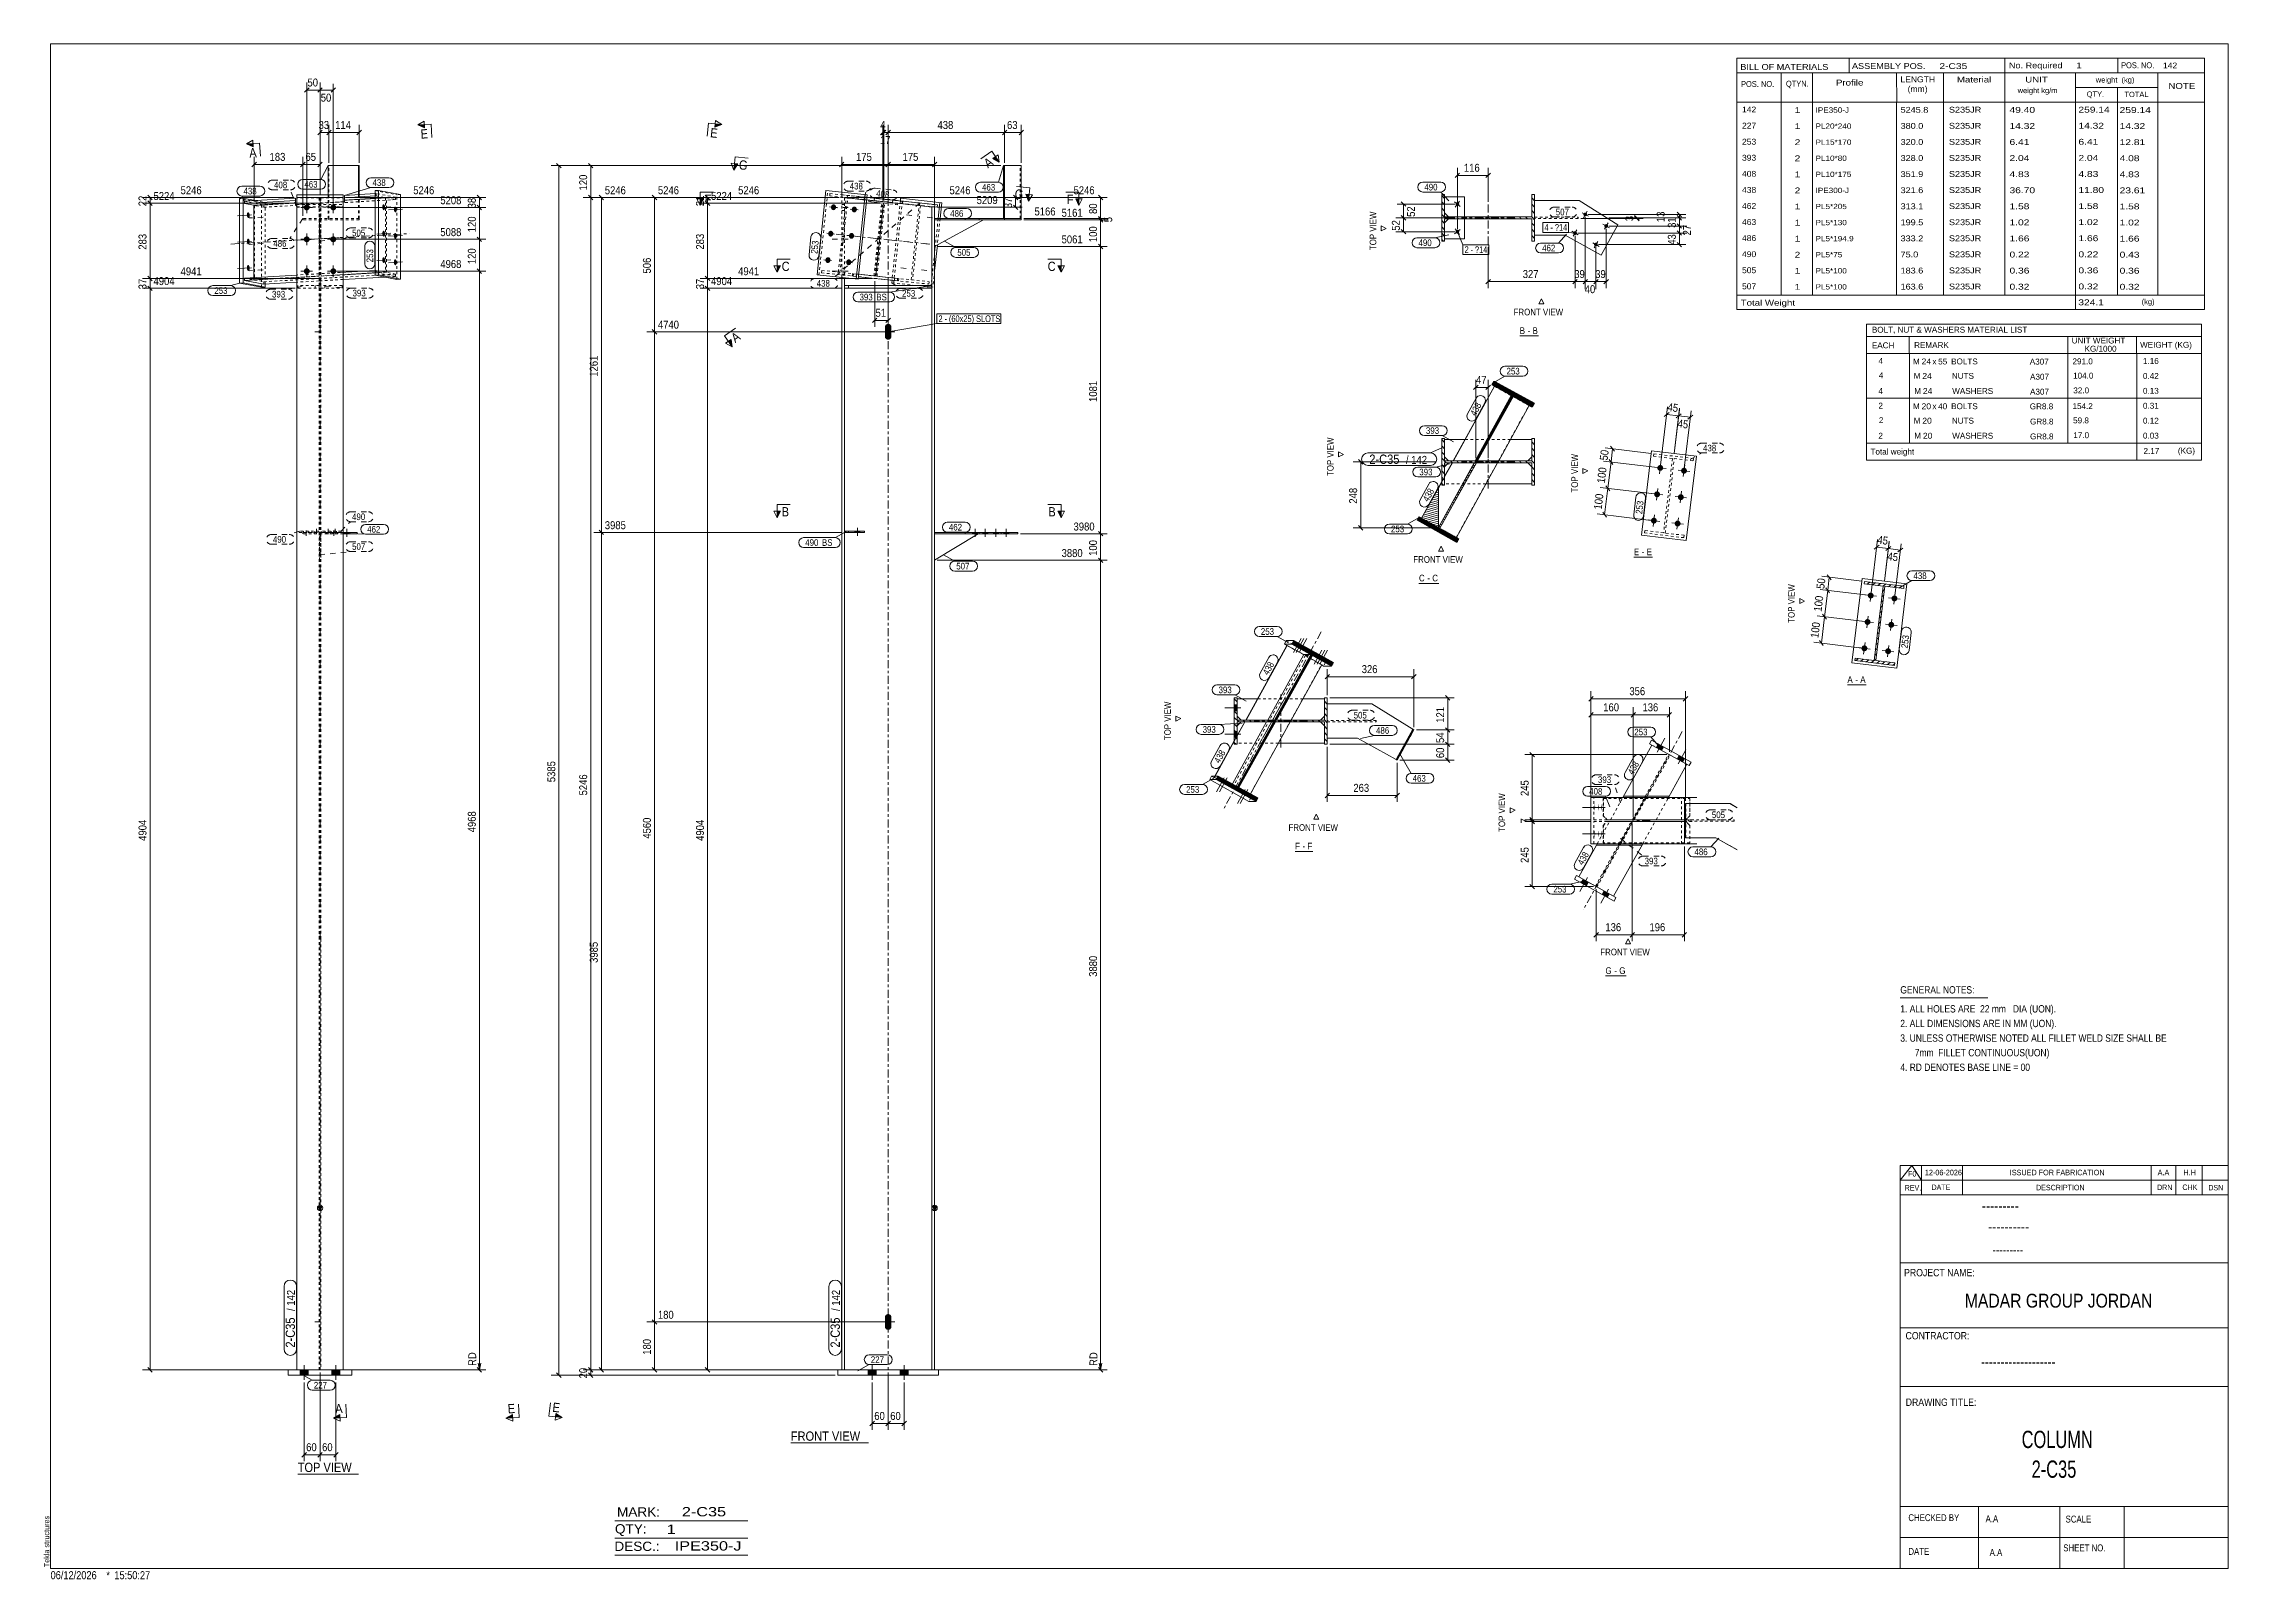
# Model space of a CAD drawing. Header units: millimetres. Extents: x 2 to 825, y 1 to 579.
import ezdxf

# ---------------------------------------------------------------- set-up
doc = ezdxf.new("R2010")
doc.units = ezdxf.units.MM
for name, pattern in [('XKITLINE00', [0]), ('XKITLINE01', [4, 1, -1, 1, -1]), ('XKITLINE02', [4, 2, -2]), ('XKITLINE03', [6, 3, -1, 1, -1])]:
    doc.linetypes.add(name, pattern=pattern)
for name, color, linetype, lineweight in [('Bolt', 3, 'Continuous', 0), ('BoltMark', 7, 'Continuous', 0), ('Dimensions', 7, 'Continuous', 0), ('DrawingSheet', 5, 'Continuous', 0), ('OtherObjectType', 7, 'Continuous', 0), ('Part', 2, 'Continuous', 0), ('PartMark', 7, 'Continuous', 0), ('Section', 6, 'Continuous', 0)]:
    doc.layers.add(name, color=color, linetype=linetype, lineweight=lineweight)
doc.styles.add('@ARIAL_UNICODE_MS_BOLD', font='ARIAL.TTF')
doc.styles.add('ARIAL', font='ARIAL.TTF')
doc.styles.add('ARIAL_NARROW', font='ARIALN.TTF')
doc.styles.add('COMIC_SANS_MS_BOLD', font='COMICBD.TTF')
doc.styles.add('SWIS721_EX_BT', font='ARIAL.TTF')
doc.styles.add('SWISSE', font='ARIAL.TTF')

# ---------------------------------------------------------------- blocks, each defined once
blk = doc.blocks.new('*A1')
at = {"layer": 'Part', "color": 7, "linetype": 'XKITLINE00', "lineweight": 0}
for p, q in [((689.98, 376.34), (688.98, 375.56)), ((691.98, 376.1), (690.98, 375.31)), ((693.99, 375.86), (692.99, 375.07)), ((695.23, 371.38), (694.5, 370.81)), ((695.47, 373.38), (694.74, 372.82)), ((696, 375.62), (694.99, 374.82)), ((698, 375.37), (697, 374.59)), ((700.01, 375.13), (699.01, 374.35)), ((702.01, 374.89), (701.01, 374.1)), ((694.26, 363.35), (693.53, 362.79)), ((694.5, 365.36), (693.78, 364.79)), ((694.74, 367.37), (694.02, 366.8)), ((694.98, 369.37), (694.26, 368.81)), ((693.29, 355.33), (692.57, 354.76)), ((693.53, 357.34), (692.81, 356.77)), ((693.77, 359.34), (693.05, 358.77)), ((694.02, 361.35), (693.29, 360.78)), ((685.69, 347.55), (684.69, 346.76)), ((687.69, 347.31), (686.69, 346.52)), ((689.7, 347.06), (688.7, 346.28)), ((692.32, 347.31), (690.7, 346.04)), ((692.56, 349.31), (691.84, 348.74)), ((692.81, 351.32), (692.08, 350.75)), ((693.05, 353.32), (692.32, 352.76)), ((693.71, 346.58), (692.71, 345.79)), ((695.72, 346.34), (694.72, 345.55)), ((697.72, 346.1), (696.72, 345.31)), ((699.34, 345.55), (698.73, 345.07))]:
    blk.add_line(p, q, dxfattribs=at)
blk = doc.blocks.new('*A2')
at = {"layer": 'Part', "color": 7, "linetype": 'XKITLINE00', "lineweight": 0}
for p, q in [((529.91, 428.91), (528.81, 430.01)), ((563.81, 428.01), (562.71, 429.11)), ((563.81, 430.37), (563.81, 430.37)), ((563.81, 430.37), (563.81, 430.37)), ((529.91, 426.55), (528.81, 427.65)), ((529.91, 424.19), (528.81, 425.29)), ((530.48, 421.27), (528.81, 422.94)), ((529.91, 419.48), (528.81, 420.58)), ((532.83, 421.27), (532.13, 421.97)), ((535.19, 421.27), (534.49, 421.97)), ((537.55, 421.27), (536.85, 421.97)), ((539.91, 421.27), (539.21, 421.97)), ((542.26, 421.27), (541.56, 421.97)), ((544.62, 421.27), (543.92, 421.97)), ((546.98, 421.27), (546.28, 421.97)), ((549.34, 421.27), (548.64, 421.97)), ((551.69, 421.27), (550.99, 421.97)), ((554.05, 421.27), (553.35, 421.97)), ((556.41, 421.27), (555.71, 421.97)), ((558.77, 421.27), (558.07, 421.97)), ((561.12, 421.27), (560.42, 421.97)), ((563.81, 425.65), (562.71, 426.75)), ((563.81, 423.29), (562.71, 424.39)), ((563.81, 420.94), (562.71, 422.04)), ((563.81, 418.58), (562.71, 419.68)), ((529.91, 417.12), (528.81, 418.22)), ((529.91, 414.76), (528.81, 415.86)), ((529.45, 412.87), (528.81, 413.51)), ((563.81, 416.22), (562.71, 417.32)), ((563.81, 413.87), (562.71, 414.97))]:
    blk.add_line(p, q, dxfattribs=at)
blk = doc.blocks.new('*A3')
at = {"layer": 'Part', "color": 7, "linetype": 'XKITLINE00', "lineweight": 0}
for p, q in [((541.36, 420.34), (540.47, 420.09)), ((541.88, 421.27), (540.99, 421.01)), ((536.72, 412.02), (535.83, 411.77)), ((537.24, 412.95), (536.35, 412.7)), ((537.75, 413.87), (536.86, 413.62)), ((538.27, 414.8), (537.38, 414.54)), ((538.78, 415.72), (537.9, 415.47)), ((539.3, 416.64), (538.41, 416.39)), ((539.82, 417.57), (538.93, 417.32)), ((540.33, 418.49), (539.44, 418.24)), ((540.85, 419.42), (539.96, 419.17)), ((527.55, 403.2), (521.9, 401.59)), ((527.55, 403.98), (522.42, 402.52)), ((527.55, 404.75), (522.94, 403.44)), ((527.55, 405.53), (523.45, 404.37)), ((527.55, 406.31), (523.97, 405.29)), ((527.55, 407.09), (524.48, 406.22)), ((527.55, 407.86), (525, 407.14)), ((527.55, 408.64), (525.51, 408.06)), ((527.55, 409.42), (526.03, 408.99)), ((527.55, 410.2), (526.55, 409.91)), ((527.55, 410.98), (527.06, 410.84)), ((532.08, 403.7), (531.19, 403.45)), ((532.59, 404.63), (531.71, 404.38)), ((533.11, 405.55), (532.22, 405.3)), ((533.63, 406.48), (532.74, 406.22)), ((534.14, 407.4), (533.25, 407.15)), ((534.66, 408.33), (533.77, 408.07)), ((535.17, 409.25), (534.29, 409)), ((535.69, 410.17), (534.8, 409.92)), ((536.2, 411.1), (535.32, 410.85)), ((527.55, 402.42), (521.39, 400.67)), ((527.55, 401.64), (521.93, 400.05)), ((527.55, 400.86), (522.86, 399.53)), ((527.56, 400.09), (523.79, 399.02)), ((527.56, 399.31), (524.72, 398.5)), ((527.56, 398.53), (525.66, 397.99)), ((527.56, 397.75), (526.59, 397.48)), ((528.47, 397.23), (527.52, 396.96)), ((528.98, 398.16), (528.1, 397.91)), ((529.5, 399.08), (528.61, 398.83)), ((530.02, 400.01), (529.13, 399.75)), ((530.53, 400.93), (529.64, 400.68)), ((531.05, 401.85), (530.16, 401.6)), ((531.56, 402.78), (530.68, 402.53))]:
    blk.add_line(p, q, dxfattribs=at)
blk = doc.blocks.new('*A4')
at = {"layer": 'Part', "color": 7, "linetype": 'XKITLINE00', "lineweight": 0}
for p, q in [((554.68, 444.22), (553.8, 443.97)), ((554.73, 444.3), (553.84, 444.04)), ((554.77, 444.37), (553.88, 444.12)), ((554.81, 444.45), (553.92, 444.2)), ((554.86, 444.53), (553.97, 444.27)), ((554.9, 444.6), (554.01, 444.35)), ((554.94, 444.68), (554.05, 444.43)), ((554.98, 444.76), (554.1, 444.5)), ((555.03, 444.83), (554.14, 444.58)), ((555.07, 444.91), (554.18, 444.66)), ((555.11, 444.99), (554.22, 444.74)), ((555.16, 445.06), (554.27, 444.81)), ((555.2, 445.14), (554.31, 444.89)), ((555.24, 445.22), (554.35, 444.97)), ((555.28, 445.29), (554.4, 445.04)), ((555.33, 445.37), (554.44, 445.12)), ((555.37, 445.45), (554.48, 445.2)), ((555.41, 445.52), (554.52, 445.27)), ((555.46, 445.6), (554.57, 445.35)), ((555.5, 445.68), (554.61, 445.43)), ((555.54, 445.76), (554.65, 445.5)), ((555.58, 445.83), (554.7, 445.58)), ((555.63, 445.91), (554.74, 445.66)), ((555.67, 445.99), (554.78, 445.73)), ((555.71, 446.06), (554.82, 445.81)), ((555.75, 446.14), (554.87, 445.89)), ((555.8, 446.22), (554.91, 445.96)), ((555.84, 446.29), (554.95, 446.04)), ((555.76, 446.34), (555, 446.12)), ((555.69, 446.38), (555.04, 446.19)), ((555.61, 446.42), (555.08, 446.27)), ((555.53, 446.46), (555.12, 446.35)), ((555.45, 446.51), (555.17, 446.42)), ((555.38, 446.55), (555.21, 446.5)), ((550.1, 436), (549.21, 435.75)), ((550.14, 436.08), (549.25, 435.83)), ((550.19, 436.16), (549.3, 435.9)), ((550.23, 436.23), (549.34, 435.98)), ((550.27, 436.31), (549.38, 436.06)), ((550.31, 436.39), (549.43, 436.14)), ((550.36, 436.46), (549.47, 436.21)), ((550.4, 436.54), (549.51, 436.29)), ((550.44, 436.62), (549.55, 436.37)), ((550.49, 436.69), (549.6, 436.44)), ((550.53, 436.77), (549.64, 436.52)), ((550.57, 436.85), (549.68, 436.6)), ((550.61, 436.92), (549.73, 436.67)), ((550.66, 437), (549.77, 436.75)), ((550.7, 437.08), (549.81, 436.83)), ((550.74, 437.16), (549.85, 436.9)), ((550.79, 437.23), (549.9, 436.98)), ((550.83, 437.31), (549.94, 437.06)), ((550.87, 437.39), (549.98, 437.13)), ((550.91, 437.46), (550.03, 437.21)), ((550.96, 437.54), (550.07, 437.29)), ((551, 437.62), (550.11, 437.36)), ((551.04, 437.69), (550.15, 437.44)), ((551.09, 437.77), (550.2, 437.52)), ((551.13, 437.85), (550.24, 437.59)), ((551.17, 437.92), (550.28, 437.67)), ((551.21, 438), (550.33, 437.75)), ((551.26, 438.08), (550.37, 437.82)), ((551.3, 438.15), (550.41, 437.9)), ((551.34, 438.23), (550.45, 437.98)), ((551.39, 438.31), (550.5, 438.05)), ((551.43, 438.38), (550.54, 438.13)), ((551.47, 438.46), (550.58, 438.21)), ((551.51, 438.54), (550.63, 438.29)), ((551.56, 438.61), (550.67, 438.36)), ((551.6, 438.69), (550.71, 438.44)), ((551.64, 438.77), (550.75, 438.52)), ((551.69, 438.84), (550.8, 438.59)), ((551.73, 438.92), (550.84, 438.67)), ((551.77, 439), (550.88, 438.75)), ((551.81, 439.07), (550.93, 438.82)), ((551.86, 439.15), (550.97, 438.9)), ((551.9, 439.23), (551.01, 438.98)), ((551.94, 439.31), (551.05, 439.05)), ((551.98, 439.38), (551.1, 439.13)), ((552.03, 439.46), (551.14, 439.21)), ((552.07, 439.54), (551.18, 439.28)), ((552.11, 439.61), (551.23, 439.36)), ((552.16, 439.69), (551.27, 439.44)), ((552.2, 439.77), (551.31, 439.51)), ((552.24, 439.84), (551.35, 439.59)), ((552.28, 439.92), (551.4, 439.67)), ((552.33, 440), (551.44, 439.74)), ((552.37, 440.07), (551.48, 439.82)), ((552.41, 440.15), (551.53, 439.9)), ((552.46, 440.23), (551.57, 439.97)), ((552.5, 440.3), (551.61, 440.05)), ((552.54, 440.38), (551.65, 440.13)), ((552.58, 440.46), (551.7, 440.2)), ((552.63, 440.53), (551.74, 440.28)), ((552.67, 440.61), (551.78, 440.36)), ((552.71, 440.69), (551.83, 440.44)), ((552.76, 440.76), (551.87, 440.51)), ((552.8, 440.84), (551.91, 440.59)), ((552.84, 440.92), (551.95, 440.67)), ((552.88, 440.99), (552, 440.74)), ((552.93, 441.07), (552.04, 440.82)), ((552.97, 441.15), (552.08, 440.9)), ((553.01, 441.22), (552.13, 440.97)), ((553.06, 441.3), (552.17, 441.05)), ((553.1, 441.38), (552.21, 441.13)), ((553.14, 441.46), (552.25, 441.2)), ((553.18, 441.53), (552.3, 441.28)), ((553.23, 441.61), (552.34, 441.36)), ((553.27, 441.69), (552.38, 441.43)), ((553.31, 441.76), (552.42, 441.51)), ((553.36, 441.84), (552.47, 441.59)), ((553.4, 441.92), (552.51, 441.66)), ((553.44, 441.99), (552.55, 441.74)), ((553.48, 442.07), (552.6, 441.82)), ((553.53, 442.15), (552.64, 441.89)), ((553.57, 442.22), (552.68, 441.97)), ((553.61, 442.3), (552.72, 442.05)), ((553.66, 442.38), (552.77, 442.12)), ((553.7, 442.45), (552.81, 442.2)), ((553.74, 442.53), (552.85, 442.28)), ((553.78, 442.61), (552.9, 442.35)), ((553.83, 442.68), (552.94, 442.43)), ((553.87, 442.76), (552.98, 442.51)), ((553.91, 442.84), (553.02, 442.59)), ((553.96, 442.91), (553.07, 442.66)), ((554, 442.99), (553.11, 442.74)), ((554.04, 443.07), (553.15, 442.82)), ((554.08, 443.14), (553.2, 442.89)), ((554.13, 443.22), (553.24, 442.97)), ((554.17, 443.3), (553.28, 443.05)), ((554.21, 443.37), (553.32, 443.12)), ((554.26, 443.45), (553.37, 443.2)), ((554.3, 443.53), (553.41, 443.28)), ((554.34, 443.61), (553.45, 443.35)), ((554.38, 443.68), (553.5, 443.43)), ((554.43, 443.76), (553.54, 443.51)), ((554.47, 443.84), (553.58, 443.58)), ((554.51, 443.91), (553.62, 443.66)), ((554.56, 443.99), (553.67, 443.74)), ((554.6, 444.07), (553.71, 443.81)), ((554.64, 444.14), (553.75, 443.89)), ((545.52, 427.79), (544.63, 427.54)), ((545.56, 427.86), (544.67, 427.61)), ((545.6, 427.94), (544.71, 427.69)), ((545.64, 428.02), (544.76, 427.77)), ((545.69, 428.09), (544.8, 427.84)), ((545.73, 428.17), (544.84, 427.92)), ((545.77, 428.25), (544.88, 428)), ((545.82, 428.32), (544.93, 428.07)), ((545.86, 428.4), (544.97, 428.15)), ((545.9, 428.48), (545.01, 428.23)), ((545.94, 428.56), (545.06, 428.3)), ((545.99, 428.63), (545.1, 428.38)), ((546.03, 428.71), (545.14, 428.46)), ((546.07, 428.79), (545.18, 428.53)), ((546.12, 428.86), (545.23, 428.61)), ((546.16, 428.94), (545.27, 428.69)), ((546.2, 429.02), (545.31, 428.76)), ((546.24, 429.09), (545.36, 428.84)), ((546.29, 429.17), (545.4, 428.92)), ((546.33, 429.25), (545.44, 428.99)), ((546.37, 429.32), (545.48, 429.07)), ((546.42, 429.4), (545.53, 429.15)), ((546.46, 429.48), (545.57, 429.22)), ((546.5, 429.55), (545.61, 429.3)), ((546.54, 429.63), (545.66, 429.38)), ((546.59, 429.71), (545.7, 429.45)), ((546.63, 429.78), (545.74, 429.53)), ((546.67, 429.86), (545.78, 429.61)), ((546.72, 429.94), (545.83, 429.69)), ((546.76, 430.01), (545.87, 429.76)), ((546.8, 430.09), (545.91, 429.84)), ((546.84, 430.17), (545.96, 429.92)), ((546.89, 430.24), (546, 429.99)), ((546.93, 430.32), (546.04, 430.07)), ((546.97, 430.4), (546.08, 430.15)), ((547.02, 430.47), (546.13, 430.22)), ((547.06, 430.55), (546.17, 430.3)), ((547.1, 430.63), (546.21, 430.38)), ((547.14, 430.71), (546.26, 430.45)), ((547.19, 430.78), (546.3, 430.53)), ((547.23, 430.86), (546.34, 430.61)), ((547.27, 430.94), (546.38, 430.68)), ((547.32, 431.01), (546.43, 430.76)), ((547.36, 431.09), (546.47, 430.84)), ((547.4, 431.17), (546.51, 430.91)), ((547.44, 431.24), (546.56, 430.99)), ((547.49, 431.32), (546.6, 431.07)), ((547.53, 431.4), (546.64, 431.14)), ((547.57, 431.47), (546.68, 431.22)), ((547.62, 431.55), (546.73, 431.3)), ((547.66, 431.63), (546.77, 431.37)), ((547.7, 431.7), (546.81, 431.45)), ((547.74, 431.78), (546.86, 431.53)), ((547.79, 431.86), (546.9, 431.6)), ((547.83, 431.93), (546.94, 431.68)), ((547.87, 432.01), (546.98, 431.76)), ((547.92, 432.09), (547.03, 431.84)), ((547.96, 432.16), (547.07, 431.91)), ((548, 432.24), (547.11, 431.99)), ((548.04, 432.32), (547.16, 432.07)), ((548.09, 432.39), (547.2, 432.14)), ((548.13, 432.47), (547.24, 432.22)), ((548.17, 432.55), (547.28, 432.3)), ((548.21, 432.62), (547.33, 432.37)), ((548.26, 432.7), (547.37, 432.45)), ((548.3, 432.78), (547.41, 432.53)), ((548.34, 432.86), (547.46, 432.6)), ((548.39, 432.93), (547.5, 432.68)), ((548.43, 433.01), (547.54, 432.76)), ((548.47, 433.09), (547.58, 432.83)), ((548.51, 433.16), (547.63, 432.91)), ((548.56, 433.24), (547.67, 432.99)), ((548.6, 433.32), (547.71, 433.06)), ((548.64, 433.39), (547.76, 433.14)), ((548.69, 433.47), (547.8, 433.22)), ((548.73, 433.55), (547.84, 433.29)), ((548.77, 433.62), (547.88, 433.37)), ((548.81, 433.7), (547.93, 433.45)), ((548.86, 433.78), (547.97, 433.52)), ((548.9, 433.85), (548.01, 433.6)), ((548.94, 433.93), (548.06, 433.68)), ((548.99, 434.01), (548.1, 433.75)), ((549.03, 434.08), (548.14, 433.83)), ((549.07, 434.16), (548.18, 433.91)), ((549.11, 434.24), (548.23, 433.99)), ((549.16, 434.31), (548.27, 434.06)), ((549.2, 434.39), (548.31, 434.14)), ((549.24, 434.47), (548.36, 434.22)), ((549.29, 434.54), (548.4, 434.29)), ((549.33, 434.62), (548.44, 434.37)), ((549.37, 434.7), (548.48, 434.45)), ((549.41, 434.77), (548.53, 434.52)), ((549.46, 434.85), (548.57, 434.6)), ((549.5, 434.93), (548.61, 434.68)), ((549.54, 435.01), (548.65, 434.75)), ((549.59, 435.08), (548.7, 434.83)), ((549.63, 435.16), (548.74, 434.91)), ((549.67, 435.24), (548.78, 434.98)), ((549.71, 435.31), (548.83, 435.06)), ((549.76, 435.39), (548.87, 435.14)), ((549.8, 435.47), (548.91, 435.21)), ((549.84, 435.54), (548.95, 435.29)), ((549.89, 435.62), (549, 435.37)), ((549.93, 435.7), (549.04, 435.44)), ((549.97, 435.77), (549.08, 435.52)), ((550.01, 435.85), (549.13, 435.6)), ((550.06, 435.93), (549.17, 435.67)), ((542.31, 422.23), (541.54, 422.01)), ((542.3, 422.29), (541.59, 422.08)), ((542.28, 422.35), (541.63, 422.16)), ((542.33, 422.17), (541.63, 421.97)), ((542.26, 422.4), (541.67, 422.24)), ((542.25, 422.46), (541.71, 422.31)), ((542.23, 422.52), (541.76, 422.39)), ((542.21, 422.58), (541.8, 422.47)), ((542.2, 422.64), (541.84, 422.54)), ((542.35, 422.11), (541.86, 421.97)), ((542.18, 422.7), (541.89, 422.62)), ((542.16, 422.76), (541.93, 422.7)), ((542.14, 422.82), (541.97, 422.77)), ((542.13, 422.88), (542.01, 422.85)), ((542.11, 422.94), (542.06, 422.93)), ((542.3, 422.03), (542.09, 421.97)), ((542.99, 423.26), (542.1, 423)), ((542.95, 423.18), (542.11, 422.94)), ((542.9, 423.1), (542.13, 422.88)), ((543.03, 423.33), (542.14, 423.08)), ((542.86, 423.03), (542.14, 422.82)), ((542.82, 422.95), (542.16, 422.76)), ((542.77, 422.87), (542.18, 422.7)), ((543.07, 423.41), (542.19, 423.16)), ((542.73, 422.8), (542.2, 422.64)), ((542.69, 422.72), (542.21, 422.58)), ((543.12, 423.49), (542.23, 423.24)), ((542.65, 422.64), (542.23, 422.52)), ((542.6, 422.57), (542.25, 422.46)), ((542.56, 422.49), (542.26, 422.4)), ((543.16, 423.56), (542.27, 423.31)), ((542.52, 422.41), (542.28, 422.35)), ((542.47, 422.34), (542.3, 422.29)), ((543.2, 423.64), (542.31, 423.39)), ((542.43, 422.26), (542.31, 422.23)), ((542.39, 422.18), (542.33, 422.17)), ((543.25, 423.72), (542.36, 423.47)), ((543.29, 423.79), (542.4, 423.54)), ((543.33, 423.87), (542.44, 423.62)), ((543.37, 423.95), (542.49, 423.7)), ((543.42, 424.02), (542.53, 423.77)), ((543.46, 424.1), (542.57, 423.85)), ((543.5, 424.18), (542.61, 423.93)), ((543.55, 424.26), (542.66, 424)), ((543.59, 424.33), (542.7, 424.08)), ((543.63, 424.41), (542.74, 424.16)), ((543.67, 424.49), (542.79, 424.23)), ((543.72, 424.56), (542.83, 424.31)), ((543.76, 424.64), (542.87, 424.39)), ((543.8, 424.72), (542.91, 424.46)), ((543.85, 424.79), (542.96, 424.54)), ((543.89, 424.87), (543, 424.62)), ((543.93, 424.95), (543.04, 424.69)), ((543.97, 425.02), (543.09, 424.77)), ((544.02, 425.1), (543.13, 424.85)), ((544.06, 425.18), (543.17, 424.92)), ((544.1, 425.25), (543.21, 425)), ((544.15, 425.33), (543.26, 425.08)), ((544.19, 425.41), (543.3, 425.15)), ((544.23, 425.48), (543.34, 425.23)), ((544.27, 425.56), (543.39, 425.31)), ((544.32, 425.64), (543.43, 425.39)), ((544.36, 425.71), (543.47, 425.46)), ((544.4, 425.79), (543.51, 425.54)), ((544.44, 425.87), (543.56, 425.62)), ((544.49, 425.94), (543.6, 425.69)), ((544.53, 426.02), (543.64, 425.77)), ((544.57, 426.1), (543.69, 425.85)), ((544.62, 426.17), (543.73, 425.92)), ((544.66, 426.25), (543.77, 426)), ((544.7, 426.33), (543.81, 426.08)), ((544.74, 426.41), (543.86, 426.15)), ((544.79, 426.48), (543.9, 426.23)), ((544.83, 426.56), (543.94, 426.31)), ((544.87, 426.64), (543.99, 426.38)), ((544.92, 426.71), (544.03, 426.46)), ((544.96, 426.79), (544.07, 426.54)), ((545, 426.87), (544.11, 426.61)), ((545.04, 426.94), (544.16, 426.69)), ((545.09, 427.02), (544.2, 426.77)), ((545.13, 427.1), (544.24, 426.84)), ((545.17, 427.17), (544.29, 426.92)), ((545.22, 427.25), (544.33, 427)), ((545.26, 427.33), (544.37, 427.07)), ((545.3, 427.4), (544.41, 427.15)), ((545.34, 427.48), (544.46, 427.23)), ((545.39, 427.56), (544.5, 427.3)), ((545.43, 427.63), (544.54, 427.38)), ((545.47, 427.71), (544.59, 427.46))]:
    blk.add_line(p, q, dxfattribs=at)
blk = doc.blocks.new('*A5')
at = {"layer": 'Part', "color": 7, "linetype": 'XKITLINE00', "lineweight": 0}
for p, q in [((519.86, 399.47), (519.76, 399.82)), ((520.05, 399.37), (519.86, 400)), ((520.23, 399.27), (519.97, 400.19)), ((520.42, 399.16), (520.07, 400.37)), ((520.61, 399.06), (520.17, 400.56)), ((520.79, 398.96), (520.28, 400.74)), ((520.98, 398.86), (520.39, 400.9)), ((521.17, 398.75), (520.58, 400.79)), ((521.35, 398.65), (520.76, 400.69)), ((521.54, 398.55), (520.95, 400.59)), ((521.73, 398.44), (521.14, 400.48)), ((521.91, 398.34), (521.32, 400.38)), ((522.1, 398.24), (521.51, 400.28)), ((522.29, 398.13), (521.7, 400.18)), ((522.47, 398.03), (521.88, 400.07)), ((522.66, 397.93), (522.07, 399.97)), ((522.85, 397.83), (522.26, 399.87)), ((523.03, 397.72), (522.44, 399.76)), ((523.22, 397.62), (522.63, 399.66)), ((523.41, 397.52), (522.82, 399.56)), ((523.59, 397.41), (523, 399.45)), ((523.78, 397.31), (523.19, 399.35)), ((523.97, 397.21), (523.38, 399.25)), ((524.15, 397.11), (523.56, 399.15)), ((524.34, 397), (523.75, 399.04)), ((524.53, 396.9), (523.94, 398.94)), ((524.71, 396.8), (524.12, 398.84)), ((524.9, 396.69), (524.31, 398.73)), ((525.09, 396.59), (524.5, 398.63)), ((525.27, 396.49), (524.68, 398.53)), ((525.46, 396.38), (524.87, 398.43)), ((525.64, 396.28), (525.06, 398.32)), ((525.83, 396.18), (525.24, 398.22)), ((526.02, 396.08), (525.43, 398.12)), ((526.2, 395.97), (525.62, 398.01)), ((526.39, 395.87), (525.8, 397.91)), ((526.58, 395.77), (525.99, 397.81)), ((526.76, 395.66), (526.18, 397.7)), ((526.95, 395.56), (526.36, 397.6)), ((527.14, 395.46), (526.55, 397.5)), ((527.32, 395.35), (526.73, 397.4)), ((527.51, 395.25), (526.92, 397.29)), ((527.7, 395.15), (527.11, 397.19)), ((527.88, 395.05), (527.29, 397.09)), ((528.07, 394.94), (527.48, 396.98)), ((528.26, 394.84), (527.67, 396.88)), ((528.44, 394.74), (527.85, 396.78)), ((528.63, 394.63), (528.04, 396.67)), ((528.82, 394.53), (528.23, 396.57)), ((529, 394.43), (528.41, 396.47)), ((529.19, 394.33), (528.6, 396.37)), ((529.38, 394.22), (528.79, 396.26)), ((529.56, 394.12), (528.97, 396.16)), ((529.75, 394.02), (529.16, 396.06)), ((529.94, 393.91), (529.35, 395.95)), ((530.12, 393.81), (529.53, 395.85)), ((530.31, 393.71), (529.72, 395.75)), ((530.5, 393.6), (529.91, 395.65)), ((530.68, 393.5), (530.09, 395.54)), ((530.87, 393.4), (530.28, 395.44)), ((531.06, 393.3), (530.47, 395.34)), ((531.24, 393.19), (530.65, 395.23)), ((531.43, 393.09), (530.84, 395.13)), ((531.62, 392.99), (531.03, 395.03)), ((531.8, 392.88), (531.21, 394.92)), ((531.99, 392.78), (531.4, 394.82)), ((532.18, 392.68), (531.59, 394.72)), ((532.36, 392.57), (531.77, 394.62)), ((532.55, 392.47), (531.96, 394.51)), ((532.74, 392.37), (532.15, 394.41)), ((532.92, 392.27), (532.33, 394.31)), ((533.11, 392.16), (532.52, 394.2)), ((533.29, 392.07), (532.71, 394.1)), ((533.44, 392.12), (532.89, 394)), ((533.58, 392.16), (533.08, 393.89)), ((533.73, 392.2), (533.27, 393.79)), ((533.3, 392.06), (533.29, 392.07)), ((533.48, 391.96), (533.44, 392.12)), ((533.87, 392.24), (533.45, 393.69)), ((533.67, 391.85), (533.58, 392.16)), ((534.02, 392.28), (533.64, 393.59)), ((533.85, 391.75), (533.73, 392.2)), ((534.16, 392.32), (533.83, 393.48)), ((534.04, 391.65), (533.87, 392.24)), ((534.3, 392.37), (534.01, 393.38)), ((534.23, 391.55), (534.02, 392.28)), ((534.41, 391.44), (534.16, 392.32)), ((534.45, 392.41), (534.2, 393.28)), ((534.59, 391.36), (534.3, 392.37)), ((534.59, 392.45), (534.39, 393.17)), ((534.7, 391.55), (534.45, 392.41)), ((534.74, 392.49), (534.57, 393.07)), ((534.8, 391.73), (534.59, 392.45)), ((534.9, 391.92), (534.74, 392.49)), ((534.88, 392.53), (534.76, 392.97)), ((535.01, 392.1), (534.88, 392.53)), ((535.03, 392.58), (534.94, 392.87)), ((535.11, 392.29), (535.03, 392.58)), ((535.17, 392.62), (535.13, 392.76)), ((535.21, 392.47), (535.17, 392.62))]:
    blk.add_line(p, q, dxfattribs=at)
blk = doc.blocks.new('*A6')
at = {"layer": 'Part', "color": 7, "linetype": 'XKITLINE00', "lineweight": 0}
for p, q in [((548.3, 450.45), (548.2, 450.79)), ((548.49, 450.35), (548.31, 450.98)), ((548.68, 450.25), (548.41, 451.16)), ((548.86, 450.14), (548.51, 451.35)), ((549.05, 450.04), (548.62, 451.54)), ((549.24, 449.94), (548.72, 451.72)), ((549.42, 449.83), (548.83, 451.87)), ((549.61, 449.73), (549.02, 451.77)), ((549.8, 449.63), (549.21, 451.67)), ((549.98, 449.53), (549.39, 451.57)), ((550.17, 449.42), (549.58, 451.46)), ((550.36, 449.32), (549.77, 451.36)), ((550.54, 449.22), (549.95, 451.26)), ((550.73, 449.11), (550.14, 451.15)), ((550.92, 449.01), (550.33, 451.05)), ((551.1, 448.91), (550.51, 450.95)), ((551.29, 448.8), (550.7, 450.85)), ((551.47, 448.7), (550.89, 450.74)), ((551.66, 448.6), (551.07, 450.64)), ((551.85, 448.5), (551.26, 450.54)), ((552.03, 448.39), (551.45, 450.43)), ((552.22, 448.29), (551.63, 450.33)), ((552.41, 448.19), (551.82, 450.23)), ((552.59, 448.08), (552.01, 450.12)), ((552.78, 447.98), (552.19, 450.02)), ((552.97, 447.88), (552.38, 449.92)), ((553.15, 447.77), (552.56, 449.82)), ((553.34, 447.67), (552.75, 449.71)), ((553.53, 447.57), (552.94, 449.61)), ((553.71, 447.47), (553.12, 449.51)), ((553.9, 447.36), (553.31, 449.4)), ((554.09, 447.26), (553.5, 449.3)), ((554.27, 447.16), (553.68, 449.2)), ((554.46, 447.05), (553.87, 449.09)), ((554.65, 446.95), (554.06, 448.99)), ((554.83, 446.85), (554.24, 448.89)), ((555.02, 446.75), (554.43, 448.79)), ((555.21, 446.64), (554.62, 448.68)), ((555.39, 446.54), (554.8, 448.58)), ((555.58, 446.44), (554.99, 448.48)), ((555.77, 446.33), (555.18, 448.37)), ((555.95, 446.23), (555.36, 448.27)), ((556.14, 446.13), (555.55, 448.17)), ((556.33, 446.02), (555.74, 448.07)), ((556.51, 445.92), (555.92, 447.96)), ((556.7, 445.82), (556.11, 447.86)), ((556.89, 445.72), (556.3, 447.76)), ((557.07, 445.61), (556.48, 447.65)), ((557.26, 445.51), (556.67, 447.55)), ((557.45, 445.41), (556.86, 447.45)), ((557.63, 445.3), (557.04, 447.34)), ((557.82, 445.2), (557.23, 447.24)), ((558.01, 445.1), (557.42, 447.14)), ((558.19, 444.99), (557.6, 447.04)), ((558.38, 444.89), (557.79, 446.93)), ((558.57, 444.79), (557.98, 446.83)), ((558.75, 444.69), (558.16, 446.73)), ((558.94, 444.58), (558.35, 446.62)), ((559.13, 444.48), (558.54, 446.52)), ((559.31, 444.38), (558.72, 446.42)), ((559.5, 444.27), (558.91, 446.31)), ((559.69, 444.17), (559.1, 446.21)), ((559.87, 444.07), (559.28, 446.11)), ((560.06, 443.97), (559.47, 446.01)), ((560.24, 443.86), (559.66, 445.9)), ((560.43, 443.76), (559.84, 445.8)), ((560.62, 443.66), (560.03, 445.7)), ((560.8, 443.55), (560.22, 445.59)), ((560.99, 443.45), (560.4, 445.49)), ((561.18, 443.35), (560.59, 445.39)), ((561.36, 443.24), (560.77, 445.29)), ((561.55, 443.14), (560.96, 445.18)), ((561.73, 443.05), (561.15, 445.08)), ((561.88, 443.09), (561.33, 444.98)), ((562.02, 443.14), (561.52, 444.87)), ((562.17, 443.18), (561.71, 444.77)), ((562.31, 443.22), (561.89, 444.67)), ((562.46, 443.26), (562.08, 444.56)), ((562.6, 443.3), (562.27, 444.46)), ((562.75, 443.35), (562.45, 444.36)), ((562.89, 443.39), (562.64, 444.26)), ((561.74, 443.04), (561.73, 443.05)), ((561.92, 442.94), (561.88, 443.09)), ((562.11, 442.83), (562.02, 443.14)), ((562.3, 442.73), (562.17, 443.18)), ((562.48, 442.63), (562.31, 443.22)), ((562.67, 442.52), (562.46, 443.26)), ((562.86, 442.42), (562.6, 443.3)), ((563.04, 442.34), (562.75, 443.35)), ((563.04, 443.43), (562.83, 444.15)), ((563.14, 442.53), (562.89, 443.39)), ((563.18, 443.47), (563.01, 444.05)), ((563.24, 442.71), (563.04, 443.43)), ((563.35, 442.9), (563.18, 443.47)), ((563.33, 443.51), (563.2, 443.95)), ((563.45, 443.08), (563.33, 443.51)), ((563.47, 443.55), (563.39, 443.84)), ((563.55, 443.27), (563.47, 443.55)), ((563.62, 443.6), (563.57, 443.74)), ((563.66, 443.45), (563.62, 443.6)), ((563.76, 443.64), (563.76, 443.64)), ((563.76, 443.64), (563.76, 443.64))]:
    blk.add_line(p, q, dxfattribs=at)
blk = doc.blocks.new('*A7')
at = {"layer": 'Part', "color": 7, "linetype": 'XKITLINE00', "lineweight": 0}
for p, q in [((451.82, 331.32), (450.72, 332.42)), ((451.82, 328.96), (450.72, 330.06)), ((485.72, 330.42), (484.62, 331.52)), ((485.72, 328.07), (484.62, 329.17)), ((485.72, 332.78), (485.72, 332.78)), ((485.72, 332.78), (485.72, 332.78)), ((451.82, 326.61), (450.72, 327.71)), ((452.39, 323.68), (450.72, 325.35)), ((451.82, 321.89), (450.72, 322.99)), ((454.74, 323.68), (454.04, 324.38)), ((457.1, 323.68), (456.4, 324.38)), ((459.46, 323.68), (458.76, 324.38)), ((461.82, 323.68), (461.12, 324.38)), ((464.17, 323.68), (463.47, 324.38)), ((466.53, 323.68), (465.83, 324.38)), ((468.89, 323.68), (468.19, 324.38)), ((471.25, 323.68), (470.55, 324.38)), ((473.6, 323.68), (472.9, 324.38)), ((475.96, 323.68), (475.26, 324.38)), ((478.32, 323.68), (477.62, 324.38)), ((480.68, 323.68), (479.98, 324.38)), ((483.03, 323.68), (482.33, 324.38)), ((485.72, 325.71), (484.62, 326.81)), ((485.72, 323.35), (484.62, 324.45)), ((485.72, 320.99), (484.62, 322.09)), ((451.82, 319.53), (450.72, 320.63)), ((451.82, 317.18), (450.72, 318.28)), ((451.36, 315.28), (450.72, 315.92)), ((485.72, 318.64), (484.62, 319.74)), ((485.72, 316.28), (484.62, 317.38))]:
    blk.add_line(p, q, dxfattribs=at)
blk = doc.blocks.new('*A8')
at = {"layer": 'Part', "color": 7, "linetype": 'XKITLINE00', "lineweight": 0}
for p, q in [((473.17, 352.56), (472.82, 353.76)), ((473.36, 352.45), (472.92, 353.95)), ((473.54, 352.35), (473.03, 354.13)), ((473.73, 352.25), (473.14, 354.29)), ((473.92, 352.14), (473.33, 354.18)), ((474.1, 352.04), (473.51, 354.08)), ((474.29, 351.94), (473.7, 353.98)), ((474.47, 351.84), (473.89, 353.88)), ((474.66, 351.73), (474.07, 353.77)), ((472.61, 352.86), (472.51, 353.21)), ((472.8, 352.76), (472.61, 353.39)), ((472.98, 352.66), (472.72, 353.58)), ((474.85, 351.63), (474.26, 353.67)), ((475.03, 351.53), (474.45, 353.57)), ((475.22, 351.42), (474.63, 353.46)), ((475.41, 351.32), (474.82, 353.36)), ((475.59, 351.22), (475.01, 353.26)), ((475.78, 351.11), (475.19, 353.16)), ((475.97, 351.01), (475.38, 353.05)), ((476.15, 350.91), (475.56, 352.95)), ((476.34, 350.81), (475.75, 352.85)), ((476.53, 350.7), (475.94, 352.74)), ((476.71, 350.6), (476.12, 352.64)), ((476.9, 350.5), (476.31, 352.54)), ((477.09, 350.39), (476.5, 352.43)), ((477.27, 350.29), (476.68, 352.33)), ((477.46, 350.19), (476.87, 352.23)), ((477.65, 350.08), (477.06, 352.13)), ((477.83, 349.98), (477.24, 352.02)), ((478.02, 349.88), (477.43, 351.92)), ((478.21, 349.78), (477.62, 351.82)), ((478.39, 349.67), (477.8, 351.71)), ((478.58, 349.57), (477.99, 351.61)), ((478.77, 349.47), (478.18, 351.51)), ((478.95, 349.36), (478.36, 351.4)), ((479.14, 349.26), (478.55, 351.3)), ((479.33, 349.16), (478.74, 351.2)), ((479.51, 349.06), (478.92, 351.1)), ((479.7, 348.95), (479.11, 350.99)), ((479.89, 348.85), (479.3, 350.89)), ((480.07, 348.75), (479.48, 350.79)), ((480.26, 348.64), (479.67, 350.68)), ((480.45, 348.54), (479.86, 350.58)), ((480.63, 348.44), (480.04, 350.48)), ((480.82, 348.33), (480.23, 350.38)), ((481.01, 348.23), (480.42, 350.27)), ((481.19, 348.13), (480.6, 350.17)), ((481.38, 348.03), (480.79, 350.07)), ((481.57, 347.92), (480.98, 349.96)), ((481.75, 347.82), (481.16, 349.86)), ((481.94, 347.72), (481.35, 349.76)), ((482.13, 347.61), (481.54, 349.65)), ((482.31, 347.51), (481.72, 349.55)), ((482.5, 347.41), (481.91, 349.45)), ((482.69, 347.3), (482.1, 349.35)), ((482.87, 347.2), (482.28, 349.24)), ((483.06, 347.1), (482.47, 349.14)), ((483.24, 347), (482.66, 349.04)), ((483.43, 346.89), (482.84, 348.93)), ((483.62, 346.79), (483.03, 348.83)), ((483.8, 346.69), (483.22, 348.73)), ((483.99, 346.58), (483.4, 348.62)), ((484.18, 346.48), (483.59, 348.52)), ((484.36, 346.38), (483.78, 348.42)), ((484.55, 346.28), (483.96, 348.32)), ((484.74, 346.17), (484.15, 348.21)), ((484.92, 346.07), (484.33, 348.11)), ((485.11, 345.97), (484.52, 348.01)), ((485.3, 345.86), (484.71, 347.9)), ((485.48, 345.76), (484.89, 347.8)), ((485.67, 345.66), (485.08, 347.7)), ((485.86, 345.55), (485.27, 347.6)), ((486.04, 345.47), (485.45, 347.49)), ((486.18, 345.51), (485.64, 347.39)), ((486.33, 345.55), (485.83, 347.29)), ((486.47, 345.59), (486.01, 347.18)), ((486.23, 345.35), (486.18, 345.51)), ((486.62, 345.63), (486.2, 347.08)), ((486.42, 345.25), (486.33, 345.55)), ((486.76, 345.67), (486.39, 346.98)), ((486.6, 345.14), (486.47, 345.59)), ((486.91, 345.72), (486.57, 346.87)), ((486.79, 345.04), (486.62, 345.63)), ((487.05, 345.76), (486.76, 346.77)), ((486.98, 344.94), (486.76, 345.67)), ((487.16, 344.83), (486.91, 345.72)), ((487.2, 345.8), (486.95, 346.67)), ((487.34, 344.75), (487.05, 345.76)), ((487.34, 345.84), (487.13, 346.57)), ((487.45, 344.94), (487.2, 345.8)), ((487.49, 345.88), (487.32, 346.46)), ((487.55, 345.12), (487.34, 345.84)), ((487.65, 345.31), (487.49, 345.88)), ((487.63, 345.93), (487.51, 346.36)), ((487.76, 345.5), (487.63, 345.93)), ((487.78, 345.97), (487.69, 346.26)), ((487.86, 345.68), (487.78, 345.97)), ((487.92, 346.01), (487.88, 346.15)), ((487.96, 345.87), (487.92, 346.01)), ((486.04, 345.45), (486.04, 345.47))]:
    blk.add_line(p, q, dxfattribs=at)
blk = doc.blocks.new('*A9')
at = {"layer": 'Part', "color": 7, "linetype": 'XKITLINE00', "lineweight": 0}
for p, q in [((444.17, 301.89), (444.07, 302.23)), ((444.35, 301.78), (444.17, 302.41)), ((444.54, 301.68), (444.27, 302.6)), ((444.73, 301.58), (444.38, 302.78)), ((444.91, 301.47), (444.48, 302.97)), ((445.1, 301.37), (444.58, 303.15)), ((445.29, 301.27), (444.7, 303.31)), ((445.47, 301.17), (444.88, 303.21)), ((445.66, 301.06), (445.07, 303.1)), ((445.85, 300.96), (445.26, 303)), ((446.03, 300.86), (445.44, 302.9)), ((446.22, 300.75), (445.63, 302.79)), ((446.41, 300.65), (445.82, 302.69)), ((446.59, 300.55), (446, 302.59)), ((446.78, 300.44), (446.19, 302.49)), ((446.97, 300.34), (446.38, 302.38)), ((447.15, 300.24), (446.56, 302.28)), ((447.34, 300.14), (446.75, 302.18)), ((447.53, 300.03), (446.94, 302.07)), ((447.71, 299.93), (447.12, 301.97)), ((447.9, 299.83), (447.31, 301.87)), ((448.09, 299.72), (447.5, 301.76)), ((448.27, 299.62), (447.68, 301.66)), ((448.46, 299.52), (447.87, 301.56)), ((448.64, 299.42), (448.06, 301.46)), ((448.83, 299.31), (448.24, 301.35)), ((449.02, 299.21), (448.43, 301.25)), ((449.2, 299.11), (448.62, 301.15)), ((449.39, 299), (448.8, 301.04)), ((449.58, 298.9), (448.99, 300.94)), ((449.76, 298.8), (449.18, 300.84)), ((449.95, 298.69), (449.36, 300.74)), ((450.14, 298.59), (449.55, 300.63)), ((450.32, 298.49), (449.73, 300.53)), ((450.51, 298.39), (449.92, 300.43)), ((450.7, 298.28), (450.11, 300.32)), ((450.88, 298.18), (450.29, 300.22)), ((451.07, 298.08), (450.48, 300.12)), ((451.26, 297.97), (450.67, 300.01)), ((451.44, 297.87), (450.85, 299.91)), ((451.63, 297.77), (451.04, 299.81)), ((451.82, 297.66), (451.23, 299.71)), ((452, 297.56), (451.41, 299.6)), ((452.19, 297.46), (451.6, 299.5)), ((452.38, 297.36), (451.79, 299.4)), ((452.56, 297.25), (451.97, 299.29)), ((452.75, 297.15), (452.16, 299.19)), ((452.94, 297.05), (452.35, 299.09)), ((453.12, 296.94), (452.53, 298.98)), ((453.31, 296.84), (452.72, 298.88)), ((453.5, 296.74), (452.91, 298.78)), ((453.68, 296.64), (453.09, 298.68)), ((453.87, 296.53), (453.28, 298.57)), ((454.06, 296.43), (453.47, 298.47)), ((454.24, 296.33), (453.65, 298.37)), ((454.43, 296.22), (453.84, 298.26)), ((454.62, 296.12), (454.03, 298.16)), ((454.8, 296.02), (454.21, 298.06)), ((454.99, 295.91), (454.4, 297.96)), ((455.18, 295.81), (454.59, 297.85)), ((455.36, 295.71), (454.77, 297.75)), ((455.55, 295.61), (454.96, 297.65)), ((455.74, 295.5), (455.15, 297.54)), ((455.92, 295.4), (455.33, 297.44)), ((456.11, 295.3), (455.52, 297.34)), ((456.3, 295.19), (455.71, 297.23)), ((456.48, 295.09), (455.89, 297.13)), ((456.67, 294.99), (456.08, 297.03)), ((456.86, 294.88), (456.27, 296.93)), ((457.04, 294.78), (456.45, 296.82)), ((457.23, 294.68), (456.64, 296.72)), ((457.41, 294.58), (456.83, 296.62)), ((457.6, 294.49), (457.01, 296.51)), ((457.74, 294.53), (457.2, 296.41)), ((457.89, 294.57), (457.39, 296.31)), ((458.03, 294.61), (457.57, 296.2)), ((457.6, 294.47), (457.6, 294.49)), ((457.79, 294.37), (457.74, 294.53)), ((458.18, 294.65), (457.76, 296.1)), ((457.97, 294.27), (457.89, 294.57)), ((458.32, 294.7), (457.94, 296)), ((458.16, 294.16), (458.03, 294.61)), ((458.47, 294.74), (458.13, 295.9)), ((458.35, 294.06), (458.18, 294.65)), ((458.61, 294.78), (458.32, 295.79)), ((458.53, 293.96), (458.32, 294.7)), ((458.72, 293.86), (458.47, 294.74)), ((458.76, 294.82), (458.5, 295.69)), ((458.9, 293.78), (458.61, 294.78)), ((458.9, 294.86), (458.69, 295.59)), ((459, 293.96), (458.76, 294.82)), ((459.05, 294.9), (458.88, 295.48)), ((459.11, 294.15), (458.9, 294.86)), ((459.21, 294.33), (459.05, 294.9)), ((459.19, 294.95), (459.06, 295.38)), ((459.31, 294.52), (459.19, 294.95)), ((459.33, 294.99), (459.25, 295.28)), ((459.42, 294.7), (459.33, 294.99)), ((459.48, 295.03), (459.44, 295.18)), ((459.52, 294.89), (459.48, 295.03))]:
    blk.add_line(p, q, dxfattribs=at)
blk = doc.blocks.new('*A10')
at = {"layer": 'Part', "color": 7, "linetype": 'XKITLINE00', "lineweight": 0}
for p, q in [((478.39, 345.56), (477.5, 345.31)), ((478.43, 345.63), (477.55, 345.38)), ((478.48, 345.71), (477.59, 345.46)), ((478.52, 345.79), (477.63, 345.54)), ((478.56, 345.86), (477.67, 345.61)), ((478.6, 345.94), (477.72, 345.69)), ((478.65, 346.02), (477.76, 345.77)), ((478.69, 346.09), (477.8, 345.84)), ((478.73, 346.17), (477.85, 345.92)), ((478.78, 346.25), (477.89, 346)), ((478.82, 346.33), (477.93, 346.07)), ((478.86, 346.4), (477.97, 346.15)), ((478.9, 346.48), (478.02, 346.23)), ((478.95, 346.56), (478.06, 346.3)), ((478.99, 346.63), (478.1, 346.38)), ((479.03, 346.71), (478.14, 346.46)), ((479.08, 346.79), (478.19, 346.53)), ((479.12, 346.86), (478.23, 346.61)), ((479.16, 346.94), (478.27, 346.69)), ((479.2, 347.02), (478.32, 346.76)), ((479.25, 347.09), (478.36, 346.84)), ((479.29, 347.17), (478.4, 346.92)), ((479.33, 347.25), (478.44, 346.99)), ((479.38, 347.32), (478.49, 347.07)), ((479.42, 347.4), (478.53, 347.15)), ((479.46, 347.48), (478.57, 347.22)), ((479.5, 347.55), (478.62, 347.3)), ((479.55, 347.63), (478.66, 347.38)), ((479.59, 347.71), (478.7, 347.46)), ((479.63, 347.78), (478.74, 347.53)), ((479.68, 347.86), (478.79, 347.61)), ((479.72, 347.94), (478.83, 347.69)), ((479.76, 348.01), (478.87, 347.76)), ((479.8, 348.09), (478.92, 347.84)), ((479.85, 348.17), (478.96, 347.92)), ((479.89, 348.24), (479, 347.99)), ((479.93, 348.32), (479.04, 348.07)), ((479.98, 348.4), (479.09, 348.15)), ((480.02, 348.48), (479.13, 348.22)), ((480.06, 348.55), (479.17, 348.3)), ((480.1, 348.63), (479.22, 348.38)), ((480.15, 348.71), (479.26, 348.45)), ((480.07, 348.75), (479.3, 348.53)), ((479.99, 348.79), (479.34, 348.61)), ((479.91, 348.83), (479.39, 348.68)), ((479.84, 348.88), (479.43, 348.76)), ((479.76, 348.92), (479.47, 348.84)), ((479.68, 348.96), (479.52, 348.91)), ((473.81, 337.34), (472.92, 337.09)), ((473.85, 337.42), (472.96, 337.17)), ((473.89, 337.49), (473, 337.24)), ((473.93, 337.57), (473.05, 337.32)), ((473.98, 337.65), (473.09, 337.4)), ((474.02, 337.73), (473.13, 337.47)), ((474.06, 337.8), (473.18, 337.55)), ((474.11, 337.88), (473.22, 337.63)), ((474.15, 337.96), (473.26, 337.7)), ((474.19, 338.03), (473.3, 337.78)), ((474.23, 338.11), (473.35, 337.86)), ((474.28, 338.19), (473.39, 337.93)), ((474.32, 338.26), (473.43, 338.01)), ((474.36, 338.34), (473.48, 338.09)), ((474.41, 338.42), (473.52, 338.16)), ((474.45, 338.49), (473.56, 338.24)), ((474.49, 338.57), (473.6, 338.32)), ((474.53, 338.65), (473.65, 338.39)), ((474.58, 338.72), (473.69, 338.47)), ((474.62, 338.8), (473.73, 338.55)), ((474.66, 338.88), (473.78, 338.62)), ((474.71, 338.95), (473.82, 338.7)), ((474.75, 339.03), (473.86, 338.78)), ((474.79, 339.11), (473.9, 338.86)), ((474.83, 339.18), (473.95, 338.93)), ((474.88, 339.26), (473.99, 339.01)), ((474.92, 339.34), (474.03, 339.09)), ((474.96, 339.41), (474.08, 339.16)), ((475.01, 339.49), (474.12, 339.24)), ((475.05, 339.57), (474.16, 339.32)), ((475.09, 339.64), (474.2, 339.39)), ((475.13, 339.72), (474.25, 339.47)), ((475.18, 339.8), (474.29, 339.55)), ((475.22, 339.88), (474.33, 339.62)), ((475.26, 339.95), (474.37, 339.7)), ((475.31, 340.03), (474.42, 339.78)), ((475.35, 340.11), (474.46, 339.85)), ((475.39, 340.18), (474.5, 339.93)), ((475.43, 340.26), (474.55, 340.01)), ((475.48, 340.34), (474.59, 340.08)), ((475.52, 340.41), (474.63, 340.16)), ((475.56, 340.49), (474.67, 340.24)), ((475.61, 340.57), (474.72, 340.31)), ((475.65, 340.64), (474.76, 340.39)), ((475.69, 340.72), (474.8, 340.47)), ((475.73, 340.8), (474.85, 340.54)), ((475.78, 340.87), (474.89, 340.62)), ((475.82, 340.95), (474.93, 340.7)), ((475.86, 341.03), (474.97, 340.77)), ((475.91, 341.1), (475.02, 340.85)), ((475.95, 341.18), (475.06, 340.93)), ((475.99, 341.26), (475.1, 341.01)), ((476.03, 341.33), (475.15, 341.08)), ((476.08, 341.41), (475.19, 341.16)), ((476.12, 341.49), (475.23, 341.24)), ((476.16, 341.56), (475.27, 341.31)), ((476.21, 341.64), (475.32, 341.39)), ((476.25, 341.72), (475.36, 341.47)), ((476.29, 341.79), (475.4, 341.54)), ((476.33, 341.87), (475.45, 341.62)), ((476.38, 341.95), (475.49, 341.7)), ((476.42, 342.03), (475.53, 341.77)), ((476.46, 342.1), (475.57, 341.85)), ((476.51, 342.18), (475.62, 341.93)), ((476.55, 342.26), (475.66, 342)), ((476.59, 342.33), (475.7, 342.08)), ((476.63, 342.41), (475.75, 342.16)), ((476.68, 342.49), (475.79, 342.23)), ((476.72, 342.56), (475.83, 342.31)), ((476.76, 342.64), (475.87, 342.39)), ((476.81, 342.72), (475.92, 342.46)), ((476.85, 342.79), (475.96, 342.54)), ((476.89, 342.87), (476, 342.62)), ((476.93, 342.95), (476.05, 342.69)), ((476.98, 343.02), (476.09, 342.77)), ((477.02, 343.1), (476.13, 342.85)), ((477.06, 343.18), (476.17, 342.92)), ((477.11, 343.25), (476.22, 343)), ((477.15, 343.33), (476.26, 343.08)), ((477.19, 343.41), (476.3, 343.16)), ((477.23, 343.48), (476.35, 343.23)), ((477.28, 343.56), (476.39, 343.31)), ((477.32, 343.64), (476.43, 343.39)), ((477.36, 343.71), (476.47, 343.46)), ((477.41, 343.79), (476.52, 343.54)), ((477.45, 343.87), (476.56, 343.62)), ((477.49, 343.94), (476.6, 343.69)), ((477.53, 344.02), (476.65, 343.77)), ((477.58, 344.1), (476.69, 343.85)), ((477.62, 344.18), (476.73, 343.92)), ((477.66, 344.25), (476.77, 344)), ((477.7, 344.33), (476.82, 344.08)), ((477.75, 344.41), (476.86, 344.15)), ((477.79, 344.48), (476.9, 344.23)), ((477.83, 344.56), (476.95, 344.31)), ((477.88, 344.64), (476.99, 344.38)), ((477.92, 344.71), (477.03, 344.46)), ((477.96, 344.79), (477.07, 344.54)), ((478, 344.87), (477.12, 344.61)), ((478.05, 344.94), (477.16, 344.69)), ((478.09, 345.02), (477.2, 344.77)), ((478.13, 345.1), (477.25, 344.84)), ((478.18, 345.17), (477.29, 344.92)), ((478.22, 345.25), (477.33, 345)), ((478.26, 345.33), (477.37, 345.07)), ((478.3, 345.4), (477.42, 345.15)), ((478.35, 345.48), (477.46, 345.23)), ((469.18, 329.05), (468.29, 328.8)), ((469.22, 329.13), (468.33, 328.87)), ((469.27, 329.2), (468.38, 328.95)), ((469.31, 329.28), (468.42, 329.03)), ((469.35, 329.36), (468.46, 329.1)), ((469.39, 329.43), (468.51, 329.18)), ((469.44, 329.51), (468.55, 329.26)), ((469.48, 329.59), (468.59, 329.33)), ((469.52, 329.66), (468.63, 329.41)), ((469.57, 329.74), (468.68, 329.49)), ((469.61, 329.82), (468.72, 329.56)), ((469.65, 329.89), (468.76, 329.64)), ((469.69, 329.97), (468.81, 329.72)), ((469.74, 330.05), (468.85, 329.79)), ((469.78, 330.12), (468.89, 329.87)), ((469.82, 330.2), (468.93, 329.95)), ((469.87, 330.28), (468.98, 330.02)), ((469.91, 330.35), (469.02, 330.1)), ((469.95, 330.43), (469.06, 330.18)), ((469.99, 330.51), (469.11, 330.26)), ((470.04, 330.58), (469.15, 330.33)), ((470.08, 330.66), (469.19, 330.41)), ((470.12, 330.74), (469.23, 330.49)), ((470.16, 330.81), (469.28, 330.56)), ((470.21, 330.89), (469.32, 330.64)), ((470.25, 330.97), (469.36, 330.72)), ((470.29, 331.04), (469.41, 330.79)), ((470.34, 331.12), (469.45, 330.87)), ((470.38, 331.2), (469.49, 330.95)), ((470.42, 331.28), (469.53, 331.02)), ((470.46, 331.35), (469.58, 331.1)), ((470.51, 331.43), (469.62, 331.18)), ((470.55, 331.51), (469.66, 331.25)), ((470.59, 331.58), (469.71, 331.33)), ((470.64, 331.66), (469.75, 331.41)), ((470.68, 331.74), (469.79, 331.48)), ((470.72, 331.81), (469.83, 331.56)), ((470.76, 331.89), (469.88, 331.64)), ((470.81, 331.97), (469.92, 331.71)), ((470.85, 332.04), (469.96, 331.79)), ((470.89, 332.12), (470.01, 331.87)), ((470.94, 332.2), (470.05, 331.94)), ((470.98, 332.27), (470.09, 332.02)), ((471.02, 332.35), (470.13, 332.1)), ((471.06, 332.43), (470.18, 332.17)), ((471.11, 332.5), (470.22, 332.25)), ((471.15, 332.58), (470.26, 332.33)), ((471.19, 332.66), (470.31, 332.41)), ((471.24, 332.73), (470.35, 332.48)), ((471.28, 332.81), (470.39, 332.56)), ((471.32, 332.89), (470.43, 332.64)), ((471.36, 332.96), (470.48, 332.71)), ((471.41, 333.04), (470.52, 332.79)), ((471.45, 333.12), (470.56, 332.87)), ((471.49, 333.19), (470.6, 332.94)), ((471.54, 333.27), (470.65, 333.02)), ((471.58, 333.35), (470.69, 333.1)), ((471.62, 333.43), (470.73, 333.17)), ((471.66, 333.5), (470.78, 333.25)), ((471.71, 333.58), (470.82, 333.33)), ((471.75, 333.66), (470.86, 333.4)), ((471.79, 333.73), (470.9, 333.48)), ((471.84, 333.81), (470.95, 333.56)), ((471.88, 333.89), (470.99, 333.63)), ((471.92, 333.96), (471.03, 333.71)), ((471.96, 334.04), (471.08, 333.79)), ((472.01, 334.12), (471.12, 333.86)), ((472.05, 334.19), (471.16, 333.94)), ((472.09, 334.27), (471.2, 334.02)), ((472.14, 334.35), (471.25, 334.09)), ((472.18, 334.42), (471.29, 334.17)), ((472.22, 334.5), (471.33, 334.25)), ((472.26, 334.58), (471.38, 334.32)), ((472.31, 334.65), (471.42, 334.4)), ((472.35, 334.73), (471.46, 334.48)), ((472.39, 334.81), (471.5, 334.56)), ((472.44, 334.88), (471.55, 334.63)), ((472.48, 334.96), (471.59, 334.71)), ((472.52, 335.04), (471.63, 334.79)), ((472.56, 335.11), (471.68, 334.86)), ((472.61, 335.19), (471.72, 334.94)), ((472.65, 335.27), (471.76, 335.02)), ((472.69, 335.34), (471.8, 335.09)), ((472.74, 335.42), (471.85, 335.17)), ((472.78, 335.5), (471.89, 335.25)), ((472.82, 335.58), (471.93, 335.32)), ((472.86, 335.65), (471.98, 335.4)), ((472.91, 335.73), (472.02, 335.48)), ((472.95, 335.81), (472.06, 335.55)), ((472.99, 335.88), (472.1, 335.63)), ((473.04, 335.96), (472.15, 335.71)), ((473.08, 336.04), (472.19, 335.78)), ((473.12, 336.11), (472.23, 335.86)), ((473.16, 336.19), (472.28, 335.94)), ((473.21, 336.27), (472.32, 336.01)), ((473.25, 336.34), (472.36, 336.09)), ((473.29, 336.42), (472.4, 336.17)), ((473.34, 336.5), (472.45, 336.24)), ((473.38, 336.57), (472.49, 336.32)), ((473.42, 336.65), (472.53, 336.4)), ((473.46, 336.73), (472.58, 336.47)), ((473.51, 336.8), (472.62, 336.55)), ((473.55, 336.88), (472.66, 336.63)), ((473.59, 336.96), (472.7, 336.71)), ((473.64, 337.03), (472.75, 336.78)), ((473.68, 337.11), (472.79, 336.86)), ((473.72, 337.19), (472.83, 336.94)), ((473.76, 337.26), (472.88, 337.01)), ((466.62, 324.64), (465.85, 324.42)), ((466.6, 324.7), (465.89, 324.5)), ((466.59, 324.76), (465.94, 324.57)), ((466.64, 324.58), (465.94, 324.38)), ((466.57, 324.82), (465.98, 324.65)), ((466.55, 324.88), (466.02, 324.73)), ((466.54, 324.94), (466.06, 324.8)), ((466.52, 325), (466.11, 324.88)), ((466.5, 325.06), (466.15, 324.96)), ((466.65, 324.52), (466.16, 324.38)), ((466.48, 325.12), (466.19, 325.03)), ((466.47, 325.18), (466.24, 325.11)), ((466.45, 325.24), (466.28, 325.19)), ((466.43, 325.3), (466.32, 325.26)), ((466.42, 325.36), (466.36, 325.34)), ((466.61, 324.44), (466.39, 324.38)), ((467.29, 325.67), (466.41, 325.42)), ((467.25, 325.59), (466.42, 325.36)), ((467.21, 325.52), (466.43, 325.3)), ((467.34, 325.75), (466.45, 325.49)), ((467.17, 325.44), (466.45, 325.24)), ((467.12, 325.36), (466.47, 325.18)), ((467.08, 325.29), (466.48, 325.12)), ((467.38, 325.82), (466.49, 325.57)), ((467.04, 325.21), (466.5, 325.06)), ((466.99, 325.13), (466.52, 325)), ((467.42, 325.9), (466.54, 325.65)), ((466.95, 325.06), (466.54, 324.94)), ((466.91, 324.98), (466.55, 324.88)), ((466.87, 324.9), (466.57, 324.82)), ((467.47, 325.98), (466.58, 325.72)), ((466.82, 324.83), (466.59, 324.76)), ((466.78, 324.75), (466.6, 324.7)), ((467.51, 326.05), (466.62, 325.8)), ((466.74, 324.67), (466.62, 324.64)), ((466.69, 324.59), (466.64, 324.58)), ((467.55, 326.13), (466.66, 325.88)), ((467.59, 326.21), (466.71, 325.96)), ((467.64, 326.28), (466.75, 326.03)), ((467.68, 326.36), (466.79, 326.11)), ((467.72, 326.44), (466.83, 326.19)), ((467.77, 326.51), (466.88, 326.26)), ((467.81, 326.59), (466.92, 326.34)), ((467.85, 326.67), (466.96, 326.42)), ((467.89, 326.74), (467.01, 326.49)), ((467.94, 326.82), (467.05, 326.57)), ((467.98, 326.9), (467.09, 326.65)), ((468.02, 326.98), (467.13, 326.72)), ((468.07, 327.05), (467.18, 326.8)), ((468.11, 327.13), (467.22, 326.88)), ((468.15, 327.21), (467.26, 326.95)), ((468.19, 327.28), (467.31, 327.03)), ((468.24, 327.36), (467.35, 327.11)), ((468.28, 327.44), (467.39, 327.18)), ((468.32, 327.51), (467.43, 327.26)), ((468.37, 327.59), (467.48, 327.34)), ((468.41, 327.67), (467.52, 327.41)), ((468.45, 327.74), (467.56, 327.49)), ((468.49, 327.82), (467.61, 327.57)), ((468.54, 327.9), (467.65, 327.64)), ((468.58, 327.97), (467.69, 327.72)), ((468.62, 328.05), (467.73, 327.8)), ((468.67, 328.13), (467.78, 327.87)), ((468.71, 328.2), (467.82, 327.95)), ((468.75, 328.28), (467.86, 328.03)), ((468.79, 328.36), (467.91, 328.11)), ((468.84, 328.43), (467.95, 328.18)), ((468.88, 328.51), (467.99, 328.26)), ((468.92, 328.59), (468.03, 328.34)), ((468.97, 328.66), (468.08, 328.41)), ((469.01, 328.74), (468.12, 328.49)), ((469.05, 328.82), (468.16, 328.57)), ((469.09, 328.89), (468.21, 328.64)), ((469.14, 328.97), (468.25, 328.72))]:
    blk.add_line(p, q, dxfattribs=at)
blk = doc.blocks.new('*A11')
at = {"layer": 'Part', "color": 7, "linetype": 'XKITLINE00', "lineweight": 0}
for p, q in [((464.6, 320.84), (463.71, 320.59)), ((464.64, 320.92), (463.75, 320.66)), ((464.68, 320.99), (463.8, 320.74)), ((464.73, 321.07), (463.84, 320.82)), ((464.77, 321.15), (463.88, 320.89)), ((464.81, 321.22), (463.93, 320.97)), ((464.86, 321.3), (463.97, 321.05)), ((464.9, 321.38), (464.01, 321.12)), ((464.94, 321.45), (464.05, 321.2)), ((464.98, 321.53), (464.1, 321.28)), ((465.03, 321.61), (464.14, 321.35)), ((465.07, 321.68), (464.18, 321.43)), ((465.11, 321.76), (464.23, 321.51)), ((465.16, 321.84), (464.27, 321.58)), ((465.2, 321.91), (464.31, 321.66)), ((465.24, 321.99), (464.35, 321.74)), ((465.28, 322.07), (464.4, 321.82)), ((465.33, 322.14), (464.44, 321.89)), ((465.37, 322.22), (464.48, 321.97)), ((465.41, 322.3), (464.53, 322.05)), ((465.46, 322.37), (464.57, 322.12)), ((465.5, 322.45), (464.61, 322.2)), ((465.54, 322.53), (464.65, 322.28)), ((465.58, 322.6), (464.7, 322.35)), ((465.63, 322.68), (464.74, 322.43)), ((465.67, 322.76), (464.78, 322.51)), ((465.71, 322.84), (464.82, 322.58)), ((465.76, 322.91), (464.87, 322.66)), ((465.8, 322.99), (464.91, 322.74)), ((465.84, 323.07), (464.95, 322.81)), ((465.88, 323.14), (465, 322.89)), ((465.93, 323.22), (465.04, 322.97)), ((465.97, 323.3), (465.08, 323.04)), ((466.01, 323.37), (465.12, 323.12)), ((466.06, 323.45), (465.17, 323.2)), ((466.1, 323.53), (465.21, 323.27)), ((466.14, 323.6), (465.25, 323.35)), ((466.18, 323.68), (465.3, 323.43)), ((465.96, 323.68), (465.34, 323.5)), ((465.73, 323.68), (465.38, 323.58)), ((465.5, 323.68), (465.47, 323.67)), ((460.02, 312.62), (459.13, 312.37)), ((460.06, 312.7), (459.17, 312.45)), ((460.1, 312.78), (459.21, 312.52)), ((460.14, 312.85), (459.26, 312.6)), ((460.19, 312.93), (459.3, 312.68)), ((460.23, 313.01), (459.34, 312.75)), ((460.27, 313.08), (459.38, 312.83)), ((460.32, 313.16), (459.43, 312.91)), ((460.36, 313.24), (459.47, 312.98)), ((460.4, 313.31), (459.51, 313.06)), ((460.44, 313.39), (459.56, 313.14)), ((460.49, 313.47), (459.6, 313.22)), ((460.53, 313.54), (459.64, 313.29)), ((460.57, 313.62), (459.68, 313.37)), ((460.61, 313.7), (459.73, 313.45)), ((460.66, 313.77), (459.77, 313.52)), ((460.7, 313.85), (459.81, 313.6)), ((460.74, 313.93), (459.86, 313.68)), ((460.79, 314), (459.9, 313.75)), ((460.83, 314.08), (459.94, 313.83)), ((460.87, 314.16), (459.98, 313.91)), ((460.91, 314.24), (460.03, 313.98)), ((460.96, 314.31), (460.07, 314.06)), ((461, 314.39), (460.11, 314.14)), ((461.04, 314.47), (460.16, 314.21)), ((461.09, 314.54), (460.2, 314.29)), ((461.13, 314.62), (460.24, 314.37)), ((461.17, 314.7), (460.28, 314.44)), ((461.21, 314.77), (460.33, 314.52)), ((461.26, 314.85), (460.37, 314.6)), ((461.3, 314.93), (460.41, 314.67)), ((461.34, 315), (460.46, 314.75)), ((461.39, 315.08), (460.5, 314.83)), ((461.43, 315.16), (460.54, 314.9)), ((461.47, 315.23), (460.58, 314.98)), ((461.51, 315.31), (460.63, 315.06)), ((461.56, 315.39), (460.67, 315.13)), ((461.6, 315.46), (460.71, 315.21)), ((461.64, 315.54), (460.76, 315.29)), ((461.69, 315.62), (460.8, 315.37)), ((461.73, 315.69), (460.84, 315.44)), ((461.77, 315.77), (460.88, 315.52)), ((461.81, 315.85), (460.93, 315.6)), ((461.86, 315.92), (460.97, 315.67)), ((461.9, 316), (461.01, 315.75)), ((461.94, 316.08), (461.05, 315.83)), ((461.99, 316.15), (461.1, 315.9)), ((462.03, 316.23), (461.14, 315.98)), ((462.07, 316.31), (461.18, 316.06)), ((462.11, 316.39), (461.23, 316.13)), ((462.16, 316.46), (461.27, 316.21)), ((462.2, 316.54), (461.31, 316.29)), ((462.24, 316.62), (461.35, 316.36)), ((462.29, 316.69), (461.4, 316.44)), ((462.33, 316.77), (461.44, 316.52)), ((462.37, 316.85), (461.48, 316.59)), ((462.41, 316.92), (461.53, 316.67)), ((462.46, 317), (461.57, 316.75)), ((462.5, 317.08), (461.61, 316.82)), ((462.54, 317.15), (461.65, 316.9)), ((462.59, 317.23), (461.7, 316.98)), ((462.63, 317.31), (461.74, 317.05)), ((462.67, 317.38), (461.78, 317.13)), ((462.71, 317.46), (461.83, 317.21)), ((462.76, 317.54), (461.87, 317.28)), ((462.8, 317.61), (461.91, 317.36)), ((462.84, 317.69), (461.95, 317.44)), ((462.89, 317.77), (462, 317.52)), ((462.93, 317.84), (462.04, 317.59)), ((462.97, 317.92), (462.08, 317.67)), ((463.01, 318), (462.13, 317.75)), ((463.06, 318.07), (462.17, 317.82)), ((463.1, 318.15), (462.21, 317.9)), ((463.14, 318.23), (462.25, 317.98)), ((463.19, 318.3), (462.3, 318.05)), ((463.23, 318.38), (462.34, 318.13)), ((463.27, 318.46), (462.38, 318.21)), ((463.31, 318.54), (462.43, 318.28)), ((463.36, 318.61), (462.47, 318.36)), ((463.4, 318.69), (462.51, 318.44)), ((463.44, 318.77), (462.55, 318.51)), ((463.49, 318.84), (462.6, 318.59)), ((463.53, 318.92), (462.64, 318.67)), ((463.57, 319), (462.68, 318.74)), ((463.61, 319.07), (462.73, 318.82)), ((463.66, 319.15), (462.77, 318.9)), ((463.7, 319.23), (462.81, 318.97)), ((463.74, 319.3), (462.85, 319.05)), ((463.79, 319.38), (462.9, 319.13)), ((463.83, 319.46), (462.94, 319.2)), ((463.87, 319.53), (462.98, 319.28)), ((463.91, 319.61), (463.03, 319.36)), ((463.96, 319.69), (463.07, 319.43)), ((464, 319.76), (463.11, 319.51)), ((464.04, 319.84), (463.15, 319.59)), ((464.09, 319.92), (463.2, 319.67)), ((464.13, 319.99), (463.24, 319.74)), ((464.17, 320.07), (463.28, 319.82)), ((464.21, 320.15), (463.33, 319.9)), ((464.26, 320.22), (463.37, 319.97)), ((464.3, 320.3), (463.41, 320.05)), ((464.34, 320.38), (463.45, 320.13)), ((464.38, 320.45), (463.5, 320.2)), ((464.43, 320.53), (463.54, 320.28)), ((464.47, 320.61), (463.58, 320.36)), ((464.51, 320.69), (463.63, 320.43)), ((464.56, 320.76), (463.67, 320.51)), ((455.43, 304.41), (454.54, 304.15)), ((455.47, 304.48), (454.59, 304.23)), ((455.52, 304.56), (454.63, 304.31)), ((455.56, 304.64), (454.67, 304.38)), ((455.6, 304.71), (454.71, 304.46)), ((455.65, 304.79), (454.76, 304.54)), ((455.69, 304.87), (454.8, 304.62)), ((455.73, 304.94), (454.84, 304.69)), ((455.77, 305.02), (454.89, 304.77)), ((455.82, 305.1), (454.93, 304.85)), ((455.86, 305.17), (454.97, 304.92)), ((455.9, 305.25), (455.01, 305)), ((455.95, 305.33), (455.06, 305.08)), ((455.99, 305.4), (455.1, 305.15)), ((456.03, 305.48), (455.14, 305.23)), ((456.07, 305.56), (455.19, 305.31)), ((456.12, 305.64), (455.23, 305.38)), ((456.16, 305.71), (455.27, 305.46)), ((456.2, 305.79), (455.31, 305.54)), ((456.25, 305.87), (455.36, 305.61)), ((456.29, 305.94), (455.4, 305.69)), ((456.33, 306.02), (455.44, 305.77)), ((456.37, 306.1), (455.49, 305.84)), ((456.42, 306.17), (455.53, 305.92)), ((456.46, 306.25), (455.57, 306)), ((456.5, 306.33), (455.61, 306.07)), ((456.55, 306.4), (455.66, 306.15)), ((456.59, 306.48), (455.7, 306.23)), ((456.63, 306.56), (455.74, 306.3)), ((456.67, 306.63), (455.79, 306.38)), ((456.72, 306.71), (455.83, 306.46)), ((456.76, 306.79), (455.87, 306.53)), ((456.8, 306.86), (455.91, 306.61)), ((456.84, 306.94), (455.96, 306.69)), ((456.89, 307.02), (456, 306.77)), ((456.93, 307.09), (456.04, 306.84)), ((456.97, 307.17), (456.09, 306.92)), ((457.02, 307.25), (456.13, 307)), ((457.06, 307.32), (456.17, 307.07)), ((457.1, 307.4), (456.21, 307.15)), ((457.14, 307.48), (456.26, 307.23)), ((457.19, 307.55), (456.3, 307.3)), ((457.23, 307.63), (456.34, 307.38)), ((457.27, 307.71), (456.39, 307.46)), ((457.32, 307.79), (456.43, 307.53)), ((457.36, 307.86), (456.47, 307.61)), ((457.4, 307.94), (456.51, 307.69)), ((457.44, 308.02), (456.56, 307.76)), ((457.49, 308.09), (456.6, 307.84)), ((457.53, 308.17), (456.64, 307.92)), ((457.57, 308.25), (456.69, 307.99)), ((457.62, 308.32), (456.73, 308.07)), ((457.66, 308.4), (456.77, 308.15)), ((457.7, 308.48), (456.81, 308.22)), ((457.74, 308.55), (456.86, 308.3)), ((457.79, 308.63), (456.9, 308.38)), ((457.83, 308.71), (456.94, 308.45)), ((457.87, 308.78), (456.99, 308.53)), ((457.92, 308.86), (457.03, 308.61)), ((457.96, 308.94), (457.07, 308.68)), ((458, 309.01), (457.11, 308.76)), ((458.04, 309.09), (457.16, 308.84)), ((458.09, 309.17), (457.2, 308.92)), ((458.13, 309.24), (457.24, 308.99)), ((458.17, 309.32), (457.28, 309.07)), ((458.22, 309.4), (457.33, 309.15)), ((458.26, 309.47), (457.37, 309.22)), ((458.3, 309.55), (457.41, 309.3)), ((458.34, 309.63), (457.46, 309.38)), ((458.39, 309.7), (457.5, 309.45)), ((458.43, 309.78), (457.54, 309.53)), ((458.47, 309.86), (457.58, 309.61)), ((458.52, 309.94), (457.63, 309.68)), ((458.56, 310.01), (457.67, 309.76)), ((458.6, 310.09), (457.71, 309.84)), ((458.64, 310.17), (457.76, 309.91)), ((458.69, 310.24), (457.8, 309.99)), ((458.73, 310.32), (457.84, 310.07)), ((458.77, 310.4), (457.88, 310.14)), ((458.82, 310.47), (457.93, 310.22)), ((458.86, 310.55), (457.97, 310.3)), ((458.9, 310.63), (458.01, 310.37)), ((458.94, 310.7), (458.06, 310.45)), ((458.99, 310.78), (458.1, 310.53)), ((459.03, 310.86), (458.14, 310.6)), ((459.07, 310.93), (458.18, 310.68)), ((459.12, 311.01), (458.23, 310.76)), ((459.16, 311.09), (458.27, 310.83)), ((459.2, 311.16), (458.31, 310.91)), ((459.24, 311.24), (458.36, 310.99)), ((459.29, 311.32), (458.4, 311.07)), ((459.33, 311.39), (458.44, 311.14)), ((459.37, 311.47), (458.48, 311.22)), ((459.42, 311.55), (458.53, 311.3)), ((459.46, 311.62), (458.57, 311.37)), ((459.5, 311.7), (458.61, 311.45)), ((459.54, 311.78), (458.66, 311.53)), ((459.59, 311.85), (458.7, 311.6)), ((459.63, 311.93), (458.74, 311.68)), ((459.67, 312.01), (458.78, 311.76)), ((459.72, 312.09), (458.83, 311.83)), ((459.76, 312.16), (458.87, 311.91)), ((459.8, 312.24), (458.91, 311.99)), ((459.84, 312.32), (458.96, 312.06)), ((459.89, 312.39), (459, 312.14)), ((459.93, 312.47), (459.04, 312.22)), ((459.97, 312.55), (459.08, 312.29)), ((452.66, 299.61), (451.89, 299.39)), ((452.67, 299.55), (451.9, 299.33)), ((452.64, 299.67), (451.93, 299.47)), ((452.62, 299.73), (451.97, 299.55)), ((452.69, 299.49), (451.98, 299.29)), ((452.61, 299.79), (452.02, 299.62)), ((452.59, 299.85), (452.06, 299.7)), ((452.65, 299.42), (452.06, 299.25)), ((452.57, 299.91), (452.1, 299.78)), ((452.6, 299.34), (452.13, 299.21)), ((452.56, 299.97), (452.14, 299.85)), ((452.54, 300.03), (452.19, 299.93)), ((452.56, 299.26), (452.21, 299.16)), ((452.52, 300.09), (452.23, 300.01)), ((452.51, 300.15), (452.27, 300.08)), ((452.52, 299.19), (452.29, 299.12)), ((452.49, 300.21), (452.32, 300.16)), ((452.47, 300.27), (452.36, 300.24)), ((452.48, 299.11), (452.39, 299.09)), ((452.45, 300.33), (452.4, 300.32)), ((453.33, 300.64), (452.44, 300.39)), ((453.29, 300.57), (452.45, 300.33)), ((453.25, 300.49), (452.47, 300.27)), ((453.37, 300.72), (452.49, 300.47)), ((453.2, 300.41), (452.49, 300.21)), ((453.16, 300.34), (452.51, 300.15)), ((453.12, 300.26), (452.52, 300.09)), ((453.42, 300.8), (452.53, 300.55)), ((453.07, 300.18), (452.54, 300.03)), ((453.03, 300.11), (452.56, 299.97)), ((453.46, 300.87), (452.57, 300.62)), ((452.99, 300.03), (452.57, 299.91)), ((452.95, 299.95), (452.59, 299.85)), ((452.9, 299.88), (452.61, 299.79)), ((453.5, 300.95), (452.62, 300.7)), ((452.86, 299.8), (452.62, 299.73)), ((452.82, 299.72), (452.64, 299.67)), ((453.55, 301.03), (452.66, 300.78)), ((452.78, 299.65), (452.66, 299.61)), ((452.73, 299.57), (452.67, 299.55)), ((453.59, 301.1), (452.7, 300.85)), ((453.63, 301.18), (452.74, 300.93)), ((453.67, 301.26), (452.79, 301.01)), ((453.72, 301.34), (452.83, 301.08)), ((453.76, 301.41), (452.87, 301.16)), ((453.8, 301.49), (452.92, 301.24)), ((453.85, 301.57), (452.96, 301.31)), ((453.89, 301.64), (453, 301.39)), ((453.93, 301.72), (453.04, 301.47)), ((453.97, 301.8), (453.09, 301.54)), ((454.02, 301.87), (453.13, 301.62)), ((454.06, 301.95), (453.17, 301.7)), ((454.1, 302.03), (453.22, 301.77)), ((454.15, 302.1), (453.26, 301.85)), ((454.19, 302.18), (453.3, 301.93)), ((454.23, 302.26), (453.34, 302)), ((454.27, 302.33), (453.39, 302.08)), ((454.32, 302.41), (453.43, 302.16)), ((454.36, 302.49), (453.47, 302.23)), ((454.4, 302.56), (453.51, 302.31)), ((454.45, 302.64), (453.56, 302.39)), ((454.49, 302.72), (453.6, 302.47)), ((454.53, 302.79), (453.64, 302.54)), ((454.57, 302.87), (453.69, 302.62)), ((454.62, 302.95), (453.73, 302.7)), ((454.66, 303.02), (453.77, 302.77)), ((454.7, 303.1), (453.81, 302.85)), ((454.75, 303.18), (453.86, 302.93)), ((454.79, 303.25), (453.9, 303)), ((454.83, 303.33), (453.94, 303.08)), ((454.87, 303.41), (453.99, 303.16)), ((454.92, 303.49), (454.03, 303.23)), ((454.96, 303.56), (454.07, 303.31)), ((455, 303.64), (454.11, 303.39)), ((455.05, 303.72), (454.16, 303.46)), ((455.09, 303.79), (454.2, 303.54)), ((455.13, 303.87), (454.24, 303.62)), ((455.17, 303.95), (454.29, 303.69)), ((455.22, 304.02), (454.33, 303.77)), ((455.26, 304.1), (454.37, 303.85)), ((455.3, 304.18), (454.41, 303.92)), ((455.35, 304.25), (454.46, 304)), ((455.39, 304.33), (454.5, 304.08))]:
    blk.add_line(p, q, dxfattribs=at)
blk = doc.blocks.new('*A12')
at = {"layer": 'Part', "color": 7, "linetype": 'XKITLINE00', "lineweight": 0}
for p, q in [((518.04, 320.85), (517.82, 320.78)), ((517.99, 320.88), (517.86, 320.84)), ((517.91, 320.91), (517.89, 320.9)), ((513.88, 312.61), (513.2, 312.41)), ((513.91, 312.66), (513.23, 312.47)), ((513.95, 312.72), (513.27, 312.53)), ((513.98, 312.78), (513.3, 312.59)), ((514.01, 312.84), (513.33, 312.64)), ((514.04, 312.9), (513.36, 312.7)), ((514.08, 312.96), (513.4, 312.76)), ((514.11, 313.02), (513.43, 312.82)), ((514.14, 313.08), (513.46, 312.88)), ((514.17, 313.14), (513.49, 312.94)), ((514.21, 313.19), (513.53, 313)), ((514.24, 313.25), (513.56, 313.06)), ((514.27, 313.31), (513.59, 313.12)), ((514.3, 313.37), (513.62, 313.18)), ((514.34, 313.43), (513.66, 313.23)), ((514.37, 313.49), (513.69, 313.29)), ((514.4, 313.55), (513.72, 313.35)), ((514.43, 313.61), (513.75, 313.41)), ((514.47, 313.67), (513.79, 313.47)), ((514.5, 313.73), (513.82, 313.53)), ((514.53, 313.78), (513.85, 313.59)), ((514.56, 313.84), (513.88, 313.65)), ((514.6, 313.9), (513.92, 313.71)), ((514.63, 313.96), (513.95, 313.77)), ((514.66, 314.02), (513.98, 313.82)), ((514.69, 314.08), (514.01, 313.88)), ((514.73, 314.14), (514.05, 313.94)), ((514.76, 314.2), (514.08, 314)), ((514.79, 314.26), (514.11, 314.06)), ((514.82, 314.32), (514.14, 314.12)), ((514.86, 314.37), (514.18, 314.18)), ((514.89, 314.43), (514.21, 314.24)), ((514.92, 314.49), (514.24, 314.3)), ((514.95, 314.55), (514.27, 314.35)), ((514.99, 314.61), (514.31, 314.41)), ((515.02, 314.67), (514.34, 314.47)), ((515.05, 314.73), (514.37, 314.53)), ((515.08, 314.79), (514.41, 314.59)), ((515.12, 314.85), (514.44, 314.65)), ((515.15, 314.9), (514.47, 314.71)), ((515.18, 314.96), (514.5, 314.77)), ((515.21, 315.02), (514.54, 314.83)), ((515.25, 315.08), (514.57, 314.89)), ((515.28, 315.14), (514.6, 314.94)), ((515.31, 315.2), (514.63, 315)), ((515.34, 315.26), (514.67, 315.06)), ((515.38, 315.32), (514.7, 315.12)), ((515.41, 315.38), (514.73, 315.18)), ((515.44, 315.44), (514.76, 315.24)), ((515.47, 315.49), (514.8, 315.3)), ((515.51, 315.55), (514.83, 315.36)), ((515.54, 315.61), (514.86, 315.42)), ((515.57, 315.67), (514.89, 315.48)), ((515.61, 315.73), (514.93, 315.53)), ((515.64, 315.79), (514.96, 315.59)), ((515.67, 315.85), (514.99, 315.65)), ((515.7, 315.91), (515.02, 315.71)), ((515.74, 315.97), (515.06, 315.77)), ((515.77, 316.03), (515.09, 315.83)), ((515.8, 316.08), (515.12, 315.89)), ((515.83, 316.14), (515.15, 315.95)), ((515.87, 316.2), (515.19, 316.01)), ((515.9, 316.26), (515.22, 316.06)), ((515.93, 316.32), (515.25, 316.12)), ((515.96, 316.38), (515.28, 316.18)), ((516, 316.44), (515.32, 316.24)), ((516.03, 316.5), (515.35, 316.3)), ((516.06, 316.56), (515.38, 316.36)), ((516.09, 316.61), (515.41, 316.42)), ((516.13, 316.67), (515.45, 316.48)), ((516.16, 316.73), (515.48, 316.54)), ((516.19, 316.79), (515.51, 316.6)), ((516.22, 316.85), (515.54, 316.65)), ((516.26, 316.91), (515.58, 316.71)), ((516.29, 316.97), (515.61, 316.77)), ((516.32, 317.03), (515.64, 316.83)), ((516.35, 317.09), (515.67, 316.89)), ((516.39, 317.15), (515.71, 316.95)), ((516.42, 317.2), (515.74, 317.01)), ((516.45, 317.26), (515.77, 317.07)), ((516.48, 317.32), (515.8, 317.13)), ((516.52, 317.38), (515.84, 317.19)), ((516.55, 317.44), (515.87, 317.24)), ((516.58, 317.5), (515.9, 317.3)), ((516.61, 317.56), (515.93, 317.36)), ((516.65, 317.62), (515.97, 317.42)), ((516.68, 317.68), (516, 317.48)), ((516.71, 317.74), (516.03, 317.54)), ((516.74, 317.79), (516.06, 317.6)), ((516.78, 317.85), (516.1, 317.66)), ((516.81, 317.91), (516.13, 317.72)), ((516.84, 317.97), (516.16, 317.77)), ((516.87, 318.03), (516.2, 317.83)), ((516.91, 318.09), (516.23, 317.89)), ((516.94, 318.15), (516.26, 317.95)), ((516.97, 318.21), (516.29, 318.01)), ((517, 318.27), (516.33, 318.07)), ((517.04, 318.32), (516.36, 318.13)), ((517.07, 318.38), (516.39, 318.19)), ((517.1, 318.44), (516.42, 318.25)), ((517.13, 318.5), (516.46, 318.31)), ((517.17, 318.56), (516.49, 318.36)), ((517.2, 318.62), (516.52, 318.42)), ((517.23, 318.68), (516.55, 318.48)), ((517.27, 318.74), (516.59, 318.54)), ((517.3, 318.8), (516.62, 318.6)), ((517.33, 318.86), (516.65, 318.66)), ((517.36, 318.91), (516.68, 318.72)), ((517.4, 318.97), (516.72, 318.78)), ((517.43, 319.03), (516.75, 318.84)), ((517.46, 319.09), (516.78, 318.9)), ((517.49, 319.15), (516.81, 318.95)), ((517.53, 319.21), (516.85, 319.01)), ((517.56, 319.27), (516.88, 319.07)), ((517.59, 319.33), (516.91, 319.13)), ((517.62, 319.39), (516.94, 319.19)), ((517.66, 319.45), (516.98, 319.25)), ((517.69, 319.5), (517.01, 319.31)), ((517.72, 319.56), (517.04, 319.37)), ((517.75, 319.62), (517.07, 319.43)), ((517.79, 319.68), (517.11, 319.48)), ((517.82, 319.74), (517.14, 319.54)), ((517.85, 319.8), (517.17, 319.6)), ((517.88, 319.86), (517.2, 319.66)), ((517.92, 319.92), (517.24, 319.72)), ((517.95, 319.98), (517.27, 319.78)), ((517.98, 320.03), (517.3, 319.84)), ((518.01, 320.09), (517.33, 319.9)), ((518.05, 320.15), (517.37, 319.96)), ((518.08, 320.21), (517.4, 320.02)), ((518.11, 320.27), (517.43, 320.07)), ((518.14, 320.33), (517.46, 320.13)), ((518.18, 320.39), (517.5, 320.19)), ((518.21, 320.45), (517.53, 320.25)), ((518.24, 320.51), (517.56, 320.31)), ((518.27, 320.57), (517.59, 320.37)), ((518.31, 320.62), (517.63, 320.43)), ((518.34, 320.68), (517.66, 320.49)), ((518.28, 320.72), (517.69, 320.55)), ((518.22, 320.75), (517.72, 320.61)), ((518.16, 320.78), (517.76, 320.66)), ((518.1, 320.81), (517.79, 320.72)), ((512.32, 309.77), (511.64, 309.58)), ((512.29, 309.72), (511.64, 309.53)), ((512.35, 309.83), (511.67, 309.64)), ((512.38, 309.89), (511.7, 309.7)), ((512.25, 309.66), (511.7, 309.5)), ((512.42, 309.95), (511.74, 309.76)), ((512.22, 309.6), (511.76, 309.47)), ((512.45, 310.01), (511.77, 309.81)), ((512.48, 310.07), (511.8, 309.87)), ((512.19, 309.54), (511.82, 309.43)), ((512.51, 310.13), (511.83, 309.93)), ((512.55, 310.19), (511.87, 309.99)), ((512.16, 309.48), (511.88, 309.4)), ((512.58, 310.25), (511.9, 310.05)), ((512.61, 310.31), (511.93, 310.11)), ((512.12, 309.42), (511.94, 309.37)), ((512.64, 310.36), (511.96, 310.17)), ((512.68, 310.42), (512, 310.23)), ((512.09, 309.36), (512, 309.34)), ((512.71, 310.48), (512.03, 310.29)), ((512.74, 310.54), (512.06, 310.35)), ((512.77, 310.6), (512.09, 310.4)), ((512.81, 310.66), (512.13, 310.46)), ((512.84, 310.72), (512.16, 310.52)), ((512.87, 310.78), (512.19, 310.58)), ((512.9, 310.84), (512.22, 310.64)), ((512.94, 310.9), (512.26, 310.7)), ((512.97, 310.95), (512.29, 310.76)), ((513, 311.01), (512.32, 310.82)), ((513.03, 311.07), (512.35, 310.88)), ((513.07, 311.13), (512.39, 310.93)), ((513.1, 311.19), (512.42, 310.99)), ((513.13, 311.25), (512.45, 311.05)), ((513.16, 311.31), (512.48, 311.11)), ((513.2, 311.37), (512.52, 311.17)), ((513.23, 311.43), (512.55, 311.23)), ((513.26, 311.48), (512.58, 311.29)), ((513.29, 311.54), (512.61, 311.35)), ((513.33, 311.6), (512.65, 311.41)), ((513.36, 311.66), (512.68, 311.47)), ((513.39, 311.72), (512.71, 311.52)), ((513.42, 311.78), (512.75, 311.58)), ((513.46, 311.84), (512.78, 311.64)), ((513.49, 311.9), (512.81, 311.7)), ((513.52, 311.96), (512.84, 311.76)), ((513.55, 312.02), (512.88, 311.82)), ((513.59, 312.07), (512.91, 311.88)), ((513.62, 312.13), (512.94, 311.94)), ((513.65, 312.19), (512.97, 312)), ((513.68, 312.25), (513.01, 312.06)), ((513.72, 312.31), (513.04, 312.11)), ((513.75, 312.37), (513.07, 312.17)), ((513.78, 312.43), (513.1, 312.23)), ((513.82, 312.49), (513.14, 312.29)), ((513.85, 312.55), (513.17, 312.35))]:
    blk.add_line(p, q, dxfattribs=at)
blk = doc.blocks.new('*A13')
at = {"layer": 'Part', "color": 7, "linetype": 'XKITLINE00', "lineweight": 0}
for p, q in [((529.91, 520.73), (528.81, 521.83)), ((529.91, 518.37), (528.81, 519.47)), ((563.81, 519.83), (562.71, 520.93)), ((563.81, 517.47), (562.71, 518.57)), ((563.81, 522.19), (563.81, 522.19)), ((563.81, 522.19), (563.81, 522.19)), ((529.91, 516.01), (528.81, 517.11)), ((530.48, 513.09), (528.81, 514.76)), ((529.91, 511.3), (528.81, 512.4)), ((529.91, 508.94), (528.81, 510.04)), ((532.83, 513.09), (532.13, 513.79)), ((535.19, 513.09), (534.49, 513.79)), ((537.55, 513.09), (536.85, 513.79)), ((539.91, 513.09), (539.21, 513.79)), ((542.26, 513.09), (541.56, 513.79)), ((544.62, 513.09), (543.92, 513.79)), ((546.98, 513.09), (546.28, 513.79)), ((549.34, 513.09), (548.64, 513.79)), ((551.69, 513.09), (550.99, 513.79)), ((554.05, 513.09), (553.35, 513.79)), ((556.41, 513.09), (555.71, 513.79)), ((558.77, 513.09), (558.07, 513.79)), ((561.12, 513.09), (560.42, 513.79)), ((563.81, 515.12), (562.71, 516.22)), ((563.81, 512.76), (562.71, 513.86)), ((563.81, 510.4), (562.71, 511.5)), ((529.91, 506.59), (528.81, 507.69)), ((529.45, 504.69), (528.81, 505.33)), ((563.81, 508.05), (562.71, 509.15)), ((563.81, 505.69), (562.71, 506.79))]:
    blk.add_line(p, q, dxfattribs=at)
blk = doc.blocks.new('*A14')
at = {"layer": 'Bolt'}
for points in [[(320.86, 467.65), (320.38, 467.55), (319.9, 467.65), (319.49, 467.92), (319.22, 468.32), (319.13, 468.8), (319.13, 472.3), (319.22, 472.78), (319.49, 473.18), (319.9, 473.46), (320.38, 473.55), (320.86, 473.46), (321.26, 473.18), (321.53, 472.78), (321.63, 472.3), (321.63, 468.8), (321.53, 468.32), (321.26, 467.92)], [(320.86, 94.93), (320.38, 94.83), (319.9, 94.93), (319.49, 95.2), (319.22, 95.6), (319.13, 96.08), (319.13, 99.58), (319.22, 100.06), (319.49, 100.46), (319.9, 100.73), (320.38, 100.83), (320.86, 100.73), (321.26, 100.46), (321.53, 100.06), (321.63, 99.58), (321.63, 96.08), (321.53, 95.6), (321.26, 95.2)]]:
    blk.add_hatch(color=3, dxfattribs=at).paths.add_polyline_path(points, flags=17)
at = {"layer": 'Bolt', "color": 3, "linetype": 'XKITLINE00', "lineweight": 0}
for p, q in [((322.88, 470.55), (317.88, 470.55)), ((320.38, 473.05), (320.38, 468.05)), ((320.38, 100.33), (320.38, 95.33)), ((322.88, 97.83), (317.88, 97.83))]:
    blk.add_line(p, q, dxfattribs=at)
blk = doc.blocks.new('*A15')
at = {"layer": 'Bolt', "color": 3, "linetype": 'XKITLINE02', "lineweight": 0}
for p, q in [((303.98, 518.47), (302.88, 518.47)), ((303.98, 518.47), (302.88, 518.47)), ((305.33, 517.37), (299.33, 517.37)), ((305.33, 517.37), (299.33, 517.37)), ((303.98, 516.27), (302.88, 516.27)), ((303.98, 516.27), (302.88, 516.27)), ((305.33, 505.37), (299.33, 505.37)), ((305.33, 505.37), (299.33, 505.37)), ((303.98, 506.47), (302.88, 506.47)), ((303.98, 506.47), (302.88, 506.47)), ((303.98, 504.27), (302.88, 504.27)), ((303.98, 504.27), (302.88, 504.27)), ((303.98, 494.47), (302.88, 494.47)), ((303.98, 494.47), (302.88, 494.47)), ((305.33, 493.37), (299.33, 493.37)), ((305.33, 493.37), (299.33, 493.37)), ((303.98, 492.27), (302.88, 492.27)), ((303.98, 492.27), (302.88, 492.27))]:
    blk.add_line(p, q, dxfattribs=at)
blk = doc.blocks.new('*A16')
at = {"layer": 'Bolt'}
for points in [[(315.88, 79.83), (315.88, 77.83), (312.88, 77.83), (312.88, 79.83)], [(315.88, 79.83), (315.88, 77.83), (312.88, 77.83), (312.88, 79.83)], [(327.88, 79.83), (327.88, 77.83), (324.88, 77.83), (324.88, 79.83)], [(327.88, 79.83), (327.88, 77.83), (324.88, 77.83), (324.88, 79.83)]]:
    blk.add_hatch(color=3, dxfattribs=at).paths.add_polyline_path(points, flags=17)
at = {"layer": 'Bolt', "color": 3, "linetype": 'XKITLINE00', "lineweight": 0}
for p, q in [((312.88, 79.83), (312.88, 77.83)), ((312.88, 79.83), (312.88, 77.83)), ((314.38, 81.58), (314.38, 76.08)), ((314.38, 81.58), (314.38, 76.08)), ((315.88, 79.83), (315.88, 77.83)), ((315.88, 79.83), (315.88, 77.83)), ((324.88, 79.83), (324.88, 77.83)), ((324.88, 79.83), (324.88, 77.83)), ((326.38, 81.58), (326.38, 76.08)), ((326.38, 81.58), (326.38, 76.08)), ((327.88, 79.83), (327.88, 77.83)), ((327.88, 79.83), (327.88, 77.83))]:
    blk.add_line(p, q, dxfattribs=at)
blk = doc.blocks.new('*A17')
at = {"layer": 'Bolt', "color": 3, "linetype": 'XKITLINE02', "lineweight": 0}
for p, q in [((307.8, 395.05), (307.8, 395.55)), ((308.78, 393.7), (308.78, 396.7)), ((309.76, 395.05), (309.76, 395.55))]:
    blk.add_line(p, q, dxfattribs=at)
blk = doc.blocks.new('*A18')
at = {"layer": 'Bolt'}
blk.add_hatch(color=3, dxfattribs=at).paths.add_polyline_path([(307.8, 395.05), (307.8, 395.55), (309.76, 395.55), (309.76, 395.05)], flags=17)
at = {"layer": 'Bolt', "color": 3, "linetype": 'XKITLINE00', "lineweight": 0}
for p, q in [((307.8, 395.05), (307.8, 395.55)), ((308.78, 393.7), (308.78, 396.7)), ((309.76, 395.05), (309.76, 395.55))]:
    blk.add_line(p, q, dxfattribs=at)
blk = doc.blocks.new('*A19')
at = {"layer": 'Bolt'}
for points in [[(354.03, 395.05), (354.03, 394.55), (352.13, 394.55), (352.13, 395.05)], [(357.9, 395.05), (357.9, 394.55), (355.99, 394.55), (355.99, 395.05)], [(361.91, 395.05), (361.91, 394.55), (360.01, 394.55), (360.01, 395.05)], [(365.78, 395.05), (365.78, 394.55), (363.87, 394.55), (363.87, 395.05)]]:
    blk.add_hatch(color=3, dxfattribs=at).paths.add_polyline_path(points, flags=17)
at = {"layer": 'Bolt', "color": 3, "linetype": 'XKITLINE00', "lineweight": 0}
for p, q in [((352.13, 395.05), (352.13, 394.55)), ((353.08, 396.39), (353.08, 393.39)), ((354.03, 395.05), (354.03, 394.55)), ((355.99, 395.05), (355.99, 394.55)), ((356.95, 396.39), (356.95, 393.39)), ((357.9, 395.05), (357.9, 394.55)), ((360.01, 395.05), (360.01, 394.55)), ((360.96, 396.39), (360.96, 393.39)), ((361.91, 395.05), (361.91, 394.55)), ((363.87, 395.05), (363.87, 394.55)), ((364.83, 396.39), (364.83, 393.39)), ((365.78, 395.05), (365.78, 394.55))]:
    blk.add_line(p, q, dxfattribs=at)
blk = doc.blocks.new('*A20')
at = {"layer": 'Bolt'}
for points in [[(300.75, 517.3), (300.75, 517.28), (300.75, 517.25), (300.74, 517.22), (300.74, 517.2), (300.73, 517.17), (300.72, 517.14), (300.72, 517.12), (300.71, 517.09), (300.7, 517.07), (300.69, 517.04), (300.68, 517.02), (300.67, 516.99), (300.66, 516.97), (300.65, 516.94), (300.64, 516.92), (300.63, 516.89), (300.62, 516.87), (300.6, 516.85), (300.59, 516.83), (300.58, 516.8), (300.56, 516.78), (300.55, 516.76), (300.53, 516.74), (300.52, 516.72), (300.5, 516.7), (300.48, 516.68), (300.47, 516.66), (300.45, 516.64), (300.43, 516.62), (300.41, 516.6), (300.4, 516.59), (300.38, 516.57), (300.36, 516.55), (300.34, 516.54), (300.32, 516.52), (300.3, 516.51), (300.28, 516.49), (300.26, 516.48), (300.24, 516.46), (300.22, 516.45), (300.19, 516.44), (300.17, 516.43), (300.15, 516.42), (300.13, 516.41), (300.11, 516.4), (300.08, 516.39), (300.06, 516.38), (300.04, 516.37), (300.01, 516.37), (299.99, 516.36), (299.97, 516.35), (299.95, 516.35), (299.92, 516.34), (299.9, 516.34), (299.87, 516.34), (299.85, 516.34), (299.83, 516.33), (299.8, 516.33), (299.78, 516.33), (299.76, 516.33), (299.73, 516.33), (299.71, 516.33), (299.69, 516.34), (299.66, 516.34), (299.64, 516.34), (299.62, 516.35), (299.59, 516.35), (299.57, 516.36), (299.55, 516.36), (299.52, 516.37), (299.5, 516.38), (299.48, 516.39), (299.46, 516.39), (299.44, 516.4), (299.41, 516.41), (299.39, 516.42), (299.37, 516.43), (299.35, 516.45), (299.33, 516.46), (299.31, 516.47), (299.29, 516.48), (299.27, 516.5), (299.25, 516.51), (299.23, 516.53), (299.21, 516.54), (299.19, 516.56), (299.17, 516.58), (299.16, 516.59), (299.14, 516.61), (299.12, 516.63), (299.11, 516.65), (299.09, 516.67), (299.07, 516.69), (299.06, 516.71), (299.04, 516.73), (299.03, 516.75), (299.02, 516.77), (299, 516.79), (298.99, 516.81), (298.98, 516.84), (298.96, 516.86), (298.95, 516.88), (298.94, 516.91), (298.93, 516.93), (298.92, 516.95), (298.91, 516.98), (298.9, 517), (298.9, 517.03), (298.89, 517.05), (298.88, 517.08), (298.87, 517.1), (298.87, 517.13), (298.86, 517.16), (298.86, 517.18), (298.85, 517.21), (298.85, 517.24), (298.85, 517.26), (298.84, 517.29), (298.84, 517.32), (298.84, 517.34), (298.84, 517.37), (298.84, 517.4), (298.84, 517.42), (298.84, 517.45), (298.84, 517.48), (298.84, 517.5), (298.84, 517.53), (298.85, 517.56), (298.85, 517.58), (298.86, 517.61), (298.86, 517.64), (298.87, 517.66), (298.87, 517.69), (298.88, 517.72), (298.89, 517.74), (298.89, 517.77), (298.9, 517.79), (298.91, 517.82), (298.92, 517.84), (298.93, 517.87), (298.94, 517.89), (298.95, 517.92), (298.96, 517.94), (298.97, 517.97), (298.99, 517.99), (299, 518.01), (299.01, 518.04), (299.03, 518.06), (299.04, 518.08), (299.05, 518.1), (299.07, 518.12), (299.09, 518.14), (299.1, 518.16), (299.12, 518.18), (299.14, 518.2), (299.15, 518.22), (299.17, 518.24), (299.19, 518.26), (299.21, 518.28), (299.23, 518.29), (299.24, 518.31), (299.26, 518.32), (299.28, 518.34), (299.3, 518.35), (299.32, 518.37), (299.34, 518.38), (299.37, 518.4), (299.39, 518.41), (299.41, 518.42), (299.43, 518.43), (299.45, 518.44), (299.47, 518.45), (299.5, 518.46), (299.52, 518.47), (299.54, 518.48), (299.56, 518.49), (299.59, 518.49), (299.61, 518.5), (299.63, 518.51), (299.66, 518.51), (299.68, 518.52), (299.7, 518.52), (299.73, 518.52), (299.75, 518.53), (299.78, 518.53), (299.8, 518.53), (299.82, 518.53), (299.85, 518.53), (299.87, 518.53), (299.89, 518.53), (299.92, 518.52), (299.94, 518.52), (299.96, 518.52), (299.99, 518.51), (300.01, 518.51), (300.03, 518.5), (300.06, 518.5), (300.08, 518.49), (300.1, 518.48), (300.12, 518.48), (300.15, 518.47), (300.17, 518.46), (300.19, 518.45), (300.21, 518.44), (300.23, 518.43), (300.25, 518.41), (300.27, 518.4), (300.29, 518.39), (300.31, 518.38), (300.33, 518.36), (300.35, 518.35), (300.37, 518.33), (300.39, 518.32), (300.41, 518.3), (300.43, 518.28), (300.45, 518.27), (300.46, 518.25), (300.48, 518.23), (300.5, 518.21), (300.51, 518.19), (300.53, 518.17), (300.54, 518.15), (300.56, 518.13), (300.57, 518.11), (300.59, 518.09), (300.6, 518.07), (300.61, 518.05), (300.63, 518.02), (300.64, 518), (300.65, 517.98), (300.66, 517.95), (300.67, 517.93), (300.68, 517.91), (300.69, 517.88), (300.7, 517.86), (300.71, 517.83), (300.72, 517.81), (300.72, 517.78), (300.73, 517.76), (300.74, 517.73), (300.74, 517.7), (300.75, 517.68), (300.75, 517.65), (300.75, 517.62), (300.76, 517.6), (300.76, 517.57), (300.76, 517.54), (300.76, 517.52), (300.76, 517.49), (300.76, 517.46), (300.76, 517.44), (300.76, 517.41), (300.76, 517.38), (300.76, 517.36), (300.76, 517.33)], [(308.58, 516.48), (308.58, 516.45), (308.57, 516.42), (308.57, 516.4), (308.56, 516.37), (308.56, 516.34), (308.55, 516.32), (308.54, 516.29), (308.54, 516.27), (308.53, 516.24), (308.52, 516.22), (308.51, 516.19), (308.5, 516.17), (308.49, 516.14), (308.48, 516.12), (308.47, 516.09), (308.46, 516.07), (308.44, 516.05), (308.43, 516.02), (308.42, 516), (308.4, 515.98), (308.39, 515.96), (308.37, 515.93), (308.36, 515.91), (308.34, 515.89), (308.33, 515.87), (308.31, 515.85), (308.29, 515.83), (308.28, 515.81), (308.26, 515.8), (308.24, 515.78), (308.22, 515.76), (308.2, 515.74), (308.18, 515.73), (308.17, 515.71), (308.15, 515.7), (308.13, 515.68), (308.1, 515.67), (308.08, 515.65), (308.06, 515.64), (308.04, 515.63), (308.02, 515.61), (308, 515.6), (307.98, 515.59), (307.95, 515.58), (307.93, 515.57), (307.91, 515.56), (307.89, 515.56), (307.86, 515.55), (307.84, 515.54), (307.82, 515.53), (307.79, 515.53), (307.77, 515.52), (307.75, 515.52), (307.72, 515.52), (307.7, 515.51), (307.68, 515.51), (307.65, 515.51), (307.63, 515.51), (307.61, 515.51), (307.58, 515.51), (307.56, 515.51), (307.54, 515.51), (307.51, 515.51), (307.49, 515.51), (307.47, 515.52), (307.44, 515.52), (307.42, 515.53), (307.4, 515.53), (307.37, 515.54), (307.35, 515.54), (307.33, 515.55), (307.31, 515.56), (307.28, 515.57), (307.26, 515.58), (307.24, 515.59), (307.22, 515.6), (307.2, 515.61), (307.18, 515.62), (307.16, 515.63), (307.13, 515.65), (307.11, 515.66), (307.09, 515.67), (307.08, 515.69), (307.06, 515.7), (307.04, 515.72), (307.02, 515.73), (307, 515.75), (306.98, 515.77), (306.97, 515.79), (306.95, 515.8), (306.93, 515.82), (306.92, 515.84), (306.9, 515.86), (306.88, 515.88), (306.87, 515.9), (306.86, 515.92), (306.84, 515.95), (306.83, 515.97), (306.82, 515.99), (306.8, 516.01), (306.79, 516.03), (306.78, 516.06), (306.77, 516.08), (306.76, 516.1), (306.75, 516.13), (306.74, 516.15), (306.73, 516.18), (306.72, 516.2), (306.71, 516.23), (306.71, 516.25), (306.7, 516.28), (306.69, 516.31), (306.69, 516.33), (306.68, 516.36), (306.68, 516.38), (306.68, 516.41), (306.67, 516.44), (306.67, 516.46), (306.67, 516.49), (306.67, 516.52), (306.66, 516.54), (306.66, 516.57), (306.66, 516.6), (306.67, 516.63), (306.67, 516.65), (306.67, 516.68), (306.67, 516.71), (306.67, 516.73), (306.68, 516.76), (306.68, 516.79), (306.69, 516.81), (306.69, 516.84), (306.7, 516.87), (306.7, 516.89), (306.71, 516.92), (306.72, 516.94), (306.73, 516.97), (306.74, 516.99), (306.75, 517.02), (306.76, 517.04), (306.77, 517.07), (306.78, 517.09), (306.79, 517.12), (306.8, 517.14), (306.81, 517.16), (306.83, 517.19), (306.84, 517.21), (306.85, 517.23), (306.87, 517.25), (306.88, 517.28), (306.9, 517.3), (306.91, 517.32), (306.93, 517.34), (306.94, 517.36), (306.96, 517.38), (306.98, 517.4), (307, 517.41), (307.01, 517.43), (307.03, 517.45), (307.05, 517.47), (307.07, 517.48), (307.09, 517.5), (307.11, 517.51), (307.13, 517.53), (307.15, 517.54), (307.17, 517.56), (307.19, 517.57), (307.21, 517.58), (307.23, 517.6), (307.26, 517.61), (307.28, 517.62), (307.3, 517.63), (307.32, 517.64), (307.35, 517.65), (307.37, 517.65), (307.39, 517.66), (307.41, 517.67), (307.44, 517.68), (307.46, 517.68), (307.48, 517.69), (307.51, 517.69), (307.53, 517.69), (307.55, 517.7), (307.58, 517.7), (307.6, 517.7), (307.63, 517.7), (307.65, 517.7), (307.67, 517.7), (307.7, 517.7), (307.72, 517.7), (307.74, 517.7), (307.77, 517.7), (307.79, 517.69), (307.81, 517.69), (307.84, 517.68), (307.86, 517.68), (307.88, 517.67), (307.9, 517.67), (307.93, 517.66), (307.95, 517.65), (307.97, 517.64), (307.99, 517.63), (308.02, 517.62), (308.04, 517.61), (308.06, 517.6), (308.08, 517.59), (308.1, 517.58), (308.12, 517.56), (308.14, 517.55), (308.16, 517.54), (308.18, 517.52), (308.2, 517.51), (308.22, 517.49), (308.24, 517.48), (308.26, 517.46), (308.27, 517.44), (308.29, 517.42), (308.31, 517.41), (308.32, 517.39), (308.34, 517.37), (308.36, 517.35), (308.37, 517.33), (308.39, 517.31), (308.4, 517.29), (308.41, 517.26), (308.43, 517.24), (308.44, 517.22), (308.45, 517.2), (308.46, 517.18), (308.48, 517.15), (308.49, 517.13), (308.5, 517.1), (308.51, 517.08), (308.52, 517.06), (308.53, 517.03), (308.53, 517.01), (308.54, 516.98), (308.55, 516.96), (308.56, 516.93), (308.56, 516.9), (308.57, 516.88), (308.57, 516.85), (308.58, 516.83), (308.58, 516.8), (308.58, 516.77), (308.59, 516.75), (308.59, 516.72), (308.59, 516.69), (308.59, 516.67), (308.59, 516.64), (308.59, 516.61), (308.59, 516.58), (308.59, 516.56), (308.59, 516.53), (308.58, 516.5)], [(299.71, 507.36), (299.7, 507.33), (299.7, 507.3), (299.69, 507.28), (299.69, 507.25), (299.68, 507.23), (299.68, 507.2), (299.67, 507.17), (299.66, 507.15), (299.65, 507.12), (299.64, 507.1), (299.63, 507.07), (299.62, 507.05), (299.61, 507.02), (299.6, 507), (299.59, 506.97), (299.58, 506.95), (299.57, 506.93), (299.55, 506.9), (299.54, 506.88), (299.53, 506.86), (299.51, 506.84), (299.5, 506.82), (299.48, 506.79), (299.47, 506.77), (299.45, 506.75), (299.44, 506.73), (299.42, 506.71), (299.4, 506.69), (299.38, 506.68), (299.37, 506.66), (299.35, 506.64), (299.33, 506.62), (299.31, 506.61), (299.29, 506.59), (299.27, 506.58), (299.25, 506.56), (299.23, 506.55), (299.21, 506.53), (299.19, 506.52), (299.17, 506.51), (299.15, 506.5), (299.12, 506.48), (299.1, 506.47), (299.08, 506.46), (299.06, 506.45), (299.03, 506.44), (299.01, 506.44), (298.99, 506.43), (298.97, 506.42), (298.94, 506.42), (298.92, 506.41), (298.9, 506.4), (298.87, 506.4), (298.85, 506.4), (298.83, 506.39), (298.8, 506.39), (298.78, 506.39), (298.75, 506.39), (298.73, 506.39), (298.71, 506.39), (298.68, 506.39), (298.66, 506.39), (298.64, 506.39), (298.61, 506.39), (298.59, 506.4), (298.57, 506.4), (298.54, 506.41), (298.52, 506.41), (298.5, 506.42), (298.48, 506.43), (298.45, 506.43), (298.43, 506.44), (298.41, 506.45), (298.39, 506.46), (298.36, 506.47), (298.34, 506.48), (298.32, 506.49), (298.3, 506.5), (298.28, 506.51), (298.26, 506.53), (298.24, 506.54), (298.22, 506.55), (298.2, 506.57), (298.18, 506.58), (298.16, 506.6), (298.14, 506.62), (298.13, 506.63), (298.11, 506.65), (298.09, 506.67), (298.07, 506.69), (298.06, 506.7), (298.04, 506.72), (298.02, 506.74), (298.01, 506.76), (297.99, 506.78), (297.98, 506.8), (297.97, 506.83), (297.95, 506.85), (297.94, 506.87), (297.93, 506.89), (297.92, 506.92), (297.9, 506.94), (297.89, 506.96), (297.88, 506.99), (297.87, 507.01), (297.86, 507.03), (297.85, 507.06), (297.85, 507.08), (297.84, 507.11), (297.83, 507.13), (297.82, 507.16), (297.82, 507.19), (297.81, 507.21), (297.81, 507.24), (297.8, 507.26), (297.8, 507.29), (297.8, 507.32), (297.79, 507.34), (297.79, 507.37), (297.79, 507.4), (297.79, 507.42), (297.79, 507.45), (297.79, 507.48), (297.79, 507.51), (297.79, 507.53), (297.79, 507.56), (297.8, 507.59), (297.8, 507.61), (297.8, 507.64), (297.81, 507.67), (297.81, 507.69), (297.82, 507.72), (297.82, 507.75), (297.83, 507.77), (297.84, 507.8), (297.84, 507.82), (297.85, 507.85), (297.86, 507.87), (297.87, 507.9), (297.88, 507.92), (297.89, 507.95), (297.9, 507.97), (297.91, 508), (297.92, 508.02), (297.94, 508.04), (297.95, 508.07), (297.96, 508.09), (297.98, 508.11), (297.99, 508.13), (298.01, 508.16), (298.02, 508.18), (298.04, 508.2), (298.05, 508.22), (298.07, 508.24), (298.09, 508.26), (298.1, 508.28), (298.12, 508.3), (298.14, 508.31), (298.16, 508.33), (298.18, 508.35), (298.2, 508.36), (298.21, 508.38), (298.23, 508.4), (298.25, 508.41), (298.28, 508.42), (298.3, 508.44), (298.32, 508.45), (298.34, 508.46), (298.36, 508.48), (298.38, 508.49), (298.4, 508.5), (298.43, 508.51), (298.45, 508.52), (298.47, 508.53), (298.49, 508.53), (298.52, 508.54), (298.54, 508.55), (298.56, 508.56), (298.59, 508.56), (298.61, 508.57), (298.63, 508.57), (298.66, 508.58), (298.68, 508.58), (298.7, 508.58), (298.73, 508.58), (298.75, 508.58), (298.77, 508.58), (298.8, 508.58), (298.82, 508.58), (298.84, 508.58), (298.87, 508.58), (298.89, 508.58), (298.91, 508.57), (298.94, 508.57), (298.96, 508.56), (298.98, 508.56), (299.01, 508.55), (299.03, 508.55), (299.05, 508.54), (299.07, 508.53), (299.1, 508.52), (299.12, 508.51), (299.14, 508.5), (299.16, 508.49), (299.18, 508.48), (299.2, 508.47), (299.23, 508.46), (299.25, 508.44), (299.27, 508.43), (299.29, 508.42), (299.31, 508.4), (299.32, 508.39), (299.34, 508.37), (299.36, 508.36), (299.38, 508.34), (299.4, 508.32), (299.41, 508.3), (299.43, 508.29), (299.45, 508.27), (299.46, 508.25), (299.48, 508.23), (299.5, 508.21), (299.51, 508.19), (299.52, 508.17), (299.54, 508.15), (299.55, 508.12), (299.57, 508.1), (299.58, 508.08), (299.59, 508.06), (299.6, 508.03), (299.61, 508.01), (299.62, 507.99), (299.63, 507.96), (299.64, 507.94), (299.65, 507.91), (299.66, 507.89), (299.67, 507.86), (299.67, 507.84), (299.68, 507.81), (299.69, 507.79), (299.69, 507.76), (299.7, 507.73), (299.7, 507.71), (299.71, 507.68), (299.71, 507.65), (299.71, 507.63), (299.71, 507.6), (299.71, 507.57), (299.72, 507.55), (299.72, 507.52), (299.72, 507.49), (299.71, 507.47), (299.71, 507.44), (299.71, 507.41), (299.71, 507.38)], [(307.53, 506.53), (307.53, 506.51), (307.52, 506.48), (307.52, 506.45), (307.51, 506.43), (307.51, 506.4), (307.5, 506.37), (307.49, 506.35), (307.49, 506.32), (307.48, 506.3), (307.47, 506.27), (307.46, 506.25), (307.45, 506.22), (307.44, 506.2), (307.43, 506.17), (307.42, 506.15), (307.41, 506.12), (307.39, 506.1), (307.38, 506.08), (307.37, 506.06), (307.35, 506.03), (307.34, 506.01), (307.33, 505.99), (307.31, 505.97), (307.29, 505.95), (307.28, 505.93), (307.26, 505.91), (307.25, 505.89), (307.23, 505.87), (307.21, 505.85), (307.19, 505.83), (307.17, 505.82), (307.15, 505.8), (307.14, 505.78), (307.12, 505.77), (307.1, 505.75), (307.08, 505.74), (307.06, 505.72), (307.04, 505.71), (307.01, 505.69), (306.99, 505.68), (306.97, 505.67), (306.95, 505.66), (306.93, 505.65), (306.91, 505.64), (306.88, 505.63), (306.86, 505.62), (306.84, 505.61), (306.82, 505.6), (306.79, 505.6), (306.77, 505.59), (306.75, 505.58), (306.72, 505.58), (306.7, 505.57), (306.68, 505.57), (306.65, 505.57), (306.63, 505.57), (306.6, 505.56), (306.58, 505.56), (306.56, 505.56), (306.53, 505.56), (306.51, 505.56), (306.49, 505.56), (306.46, 505.57), (306.44, 505.57), (306.42, 505.57), (306.39, 505.58), (306.37, 505.58), (306.35, 505.59), (306.32, 505.59), (306.3, 505.6), (306.28, 505.61), (306.26, 505.61), (306.23, 505.62), (306.21, 505.63), (306.19, 505.64), (306.17, 505.65), (306.15, 505.66), (306.13, 505.68), (306.11, 505.69), (306.09, 505.7), (306.07, 505.71), (306.05, 505.73), (306.03, 505.74), (306.01, 505.76), (305.99, 505.77), (305.97, 505.79), (305.95, 505.81), (305.93, 505.82), (305.92, 505.84), (305.9, 505.86), (305.88, 505.88), (305.87, 505.9), (305.85, 505.92), (305.84, 505.94), (305.82, 505.96), (305.81, 505.98), (305.79, 506), (305.78, 506.02), (305.77, 506.04), (305.75, 506.07), (305.74, 506.09), (305.73, 506.11), (305.72, 506.14), (305.71, 506.16), (305.7, 506.18), (305.69, 506.21), (305.68, 506.23), (305.67, 506.26), (305.66, 506.28), (305.66, 506.31), (305.65, 506.33), (305.64, 506.36), (305.64, 506.39), (305.63, 506.41), (305.63, 506.44), (305.63, 506.47), (305.62, 506.49), (305.62, 506.52), (305.62, 506.55), (305.62, 506.57), (305.62, 506.6), (305.62, 506.63), (305.62, 506.65), (305.62, 506.68), (305.62, 506.71), (305.62, 506.73), (305.62, 506.76), (305.63, 506.79), (305.63, 506.81), (305.63, 506.84), (305.64, 506.87), (305.64, 506.89), (305.65, 506.92), (305.66, 506.95), (305.66, 506.97), (305.67, 507), (305.68, 507.02), (305.69, 507.05), (305.7, 507.07), (305.71, 507.1), (305.72, 507.12), (305.73, 507.15), (305.74, 507.17), (305.75, 507.2), (305.76, 507.22), (305.78, 507.24), (305.79, 507.26), (305.8, 507.29), (305.82, 507.31), (305.83, 507.33), (305.85, 507.35), (305.86, 507.37), (305.88, 507.39), (305.9, 507.41), (305.91, 507.43), (305.93, 507.45), (305.95, 507.47), (305.97, 507.49), (305.98, 507.5), (306, 507.52), (306.02, 507.54), (306.04, 507.55), (306.06, 507.57), (306.08, 507.58), (306.1, 507.6), (306.12, 507.61), (306.14, 507.63), (306.16, 507.64), (306.19, 507.65), (306.21, 507.66), (306.23, 507.67), (306.25, 507.68), (306.27, 507.69), (306.3, 507.7), (306.32, 507.71), (306.34, 507.72), (306.37, 507.72), (306.39, 507.73), (306.41, 507.74), (306.43, 507.74), (306.46, 507.75), (306.48, 507.75), (306.51, 507.75), (306.53, 507.76), (306.55, 507.76), (306.58, 507.76), (306.6, 507.76), (306.62, 507.76), (306.65, 507.76), (306.67, 507.76), (306.69, 507.75), (306.72, 507.75), (306.74, 507.75), (306.76, 507.74), (306.79, 507.74), (306.81, 507.73), (306.83, 507.73), (306.86, 507.72), (306.88, 507.71), (306.9, 507.71), (306.92, 507.7), (306.95, 507.69), (306.97, 507.68), (306.99, 507.67), (307.01, 507.66), (307.03, 507.64), (307.05, 507.63), (307.07, 507.62), (307.09, 507.61), (307.11, 507.59), (307.13, 507.58), (307.15, 507.56), (307.17, 507.55), (307.19, 507.53), (307.21, 507.51), (307.22, 507.5), (307.24, 507.48), (307.26, 507.46), (307.27, 507.44), (307.29, 507.42), (307.31, 507.4), (307.32, 507.38), (307.34, 507.36), (307.35, 507.34), (307.37, 507.32), (307.38, 507.3), (307.39, 507.28), (307.4, 507.25), (307.42, 507.23), (307.43, 507.21), (307.44, 507.18), (307.45, 507.16), (307.46, 507.14), (307.47, 507.11), (307.48, 507.09), (307.49, 507.06), (307.49, 507.04), (307.5, 507.01), (307.51, 506.99), (307.51, 506.96), (307.52, 506.93), (307.52, 506.91), (307.53, 506.88), (307.53, 506.85), (307.53, 506.83), (307.54, 506.8), (307.54, 506.77), (307.54, 506.75), (307.54, 506.72), (307.54, 506.69), (307.54, 506.67), (307.54, 506.64), (307.54, 506.61), (307.54, 506.59), (307.54, 506.56)], [(298.66, 497.41), (298.65, 497.39), (298.65, 497.36), (298.64, 497.33), (298.64, 497.31), (298.63, 497.28), (298.63, 497.25), (298.62, 497.23), (298.61, 497.2), (298.6, 497.18), (298.59, 497.15), (298.59, 497.13), (298.58, 497.1), (298.57, 497.08), (298.55, 497.05), (298.54, 497.03), (298.53, 497.01), (298.52, 496.98), (298.51, 496.96), (298.49, 496.94), (298.48, 496.91), (298.46, 496.89), (298.45, 496.87), (298.43, 496.85), (298.42, 496.83), (298.4, 496.81), (298.39, 496.79), (298.37, 496.77), (298.35, 496.75), (298.33, 496.73), (298.32, 496.71), (298.3, 496.7), (298.28, 496.68), (298.26, 496.66), (298.24, 496.65), (298.22, 496.63), (298.2, 496.62), (298.18, 496.6), (298.16, 496.59), (298.14, 496.58), (298.12, 496.56), (298.1, 496.55), (298.07, 496.54), (298.05, 496.53), (298.03, 496.52), (298.01, 496.51), (297.99, 496.5), (297.96, 496.49), (297.94, 496.48), (297.92, 496.48), (297.89, 496.47), (297.87, 496.46), (297.85, 496.46), (297.82, 496.46), (297.8, 496.45), (297.78, 496.45), (297.75, 496.45), (297.73, 496.44), (297.71, 496.44), (297.68, 496.44), (297.66, 496.44), (297.64, 496.44), (297.61, 496.44), (297.59, 496.45), (297.56, 496.45), (297.54, 496.45), (297.52, 496.46), (297.49, 496.46), (297.47, 496.47), (297.45, 496.47), (297.43, 496.48), (297.4, 496.49), (297.38, 496.5), (297.36, 496.5), (297.34, 496.51), (297.32, 496.52), (297.29, 496.53), (297.27, 496.54), (297.25, 496.56), (297.23, 496.57), (297.21, 496.58), (297.19, 496.6), (297.17, 496.61), (297.15, 496.62), (297.13, 496.64), (297.11, 496.65), (297.09, 496.67), (297.08, 496.69), (297.06, 496.7), (297.04, 496.72), (297.02, 496.74), (297.01, 496.76), (296.99, 496.78), (296.98, 496.8), (296.96, 496.82), (296.95, 496.84), (296.93, 496.86), (296.92, 496.88), (296.9, 496.9), (296.89, 496.92), (296.88, 496.95), (296.87, 496.97), (296.85, 496.99), (296.84, 497.02), (296.83, 497.04), (296.82, 497.06), (296.81, 497.09), (296.81, 497.11), (296.8, 497.14), (296.79, 497.16), (296.78, 497.19), (296.78, 497.22), (296.77, 497.24), (296.76, 497.27), (296.76, 497.29), (296.75, 497.32), (296.75, 497.35), (296.75, 497.37), (296.74, 497.4), (296.74, 497.43), (296.74, 497.45), (296.74, 497.48), (296.74, 497.51), (296.74, 497.53), (296.74, 497.56), (296.74, 497.59), (296.74, 497.61), (296.75, 497.64), (296.75, 497.67), (296.75, 497.7), (296.76, 497.72), (296.76, 497.75), (296.77, 497.77), (296.77, 497.8), (296.78, 497.83), (296.79, 497.85), (296.8, 497.88), (296.8, 497.9), (296.81, 497.93), (296.82, 497.95), (296.83, 497.98), (296.84, 498), (296.85, 498.03), (296.86, 498.05), (296.88, 498.08), (296.89, 498.1), (296.9, 498.12), (296.91, 498.15), (296.93, 498.17), (296.94, 498.19), (296.96, 498.21), (296.97, 498.23), (296.99, 498.25), (297, 498.27), (297.02, 498.29), (297.04, 498.31), (297.05, 498.33), (297.07, 498.35), (297.09, 498.37), (297.11, 498.39), (297.13, 498.4), (297.15, 498.42), (297.17, 498.44), (297.19, 498.45), (297.21, 498.47), (297.23, 498.48), (297.25, 498.49), (297.27, 498.51), (297.29, 498.52), (297.31, 498.53), (297.33, 498.54), (297.35, 498.55), (297.38, 498.56), (297.4, 498.57), (297.42, 498.58), (297.44, 498.59), (297.47, 498.6), (297.49, 498.6), (297.51, 498.61), (297.54, 498.62), (297.56, 498.62), (297.58, 498.63), (297.61, 498.63), (297.63, 498.63), (297.65, 498.64), (297.68, 498.64), (297.7, 498.64), (297.72, 498.64), (297.75, 498.64), (297.77, 498.64), (297.8, 498.64), (297.82, 498.63), (297.84, 498.63), (297.87, 498.63), (297.89, 498.62), (297.91, 498.62), (297.94, 498.61), (297.96, 498.61), (297.98, 498.6), (298, 498.59), (298.03, 498.59), (298.05, 498.58), (298.07, 498.57), (298.09, 498.56), (298.11, 498.55), (298.13, 498.54), (298.16, 498.53), (298.18, 498.51), (298.2, 498.5), (298.22, 498.49), (298.24, 498.47), (298.26, 498.46), (298.28, 498.44), (298.29, 498.43), (298.31, 498.41), (298.33, 498.39), (298.35, 498.38), (298.37, 498.36), (298.38, 498.34), (298.4, 498.32), (298.42, 498.3), (298.43, 498.28), (298.45, 498.26), (298.46, 498.24), (298.48, 498.22), (298.49, 498.2), (298.5, 498.18), (298.52, 498.16), (298.53, 498.13), (298.54, 498.11), (298.55, 498.09), (298.56, 498.06), (298.57, 498.04), (298.58, 498.02), (298.59, 497.99), (298.6, 497.97), (298.61, 497.94), (298.62, 497.92), (298.62, 497.89), (298.63, 497.87), (298.64, 497.84), (298.64, 497.81), (298.65, 497.79), (298.65, 497.76), (298.66, 497.74), (298.66, 497.71), (298.66, 497.68), (298.66, 497.66), (298.67, 497.63), (298.67, 497.6), (298.67, 497.57), (298.67, 497.55), (298.67, 497.52), (298.66, 497.49), (298.66, 497.47), (298.66, 497.44)], [(306.48, 496.59), (306.48, 496.56), (306.48, 496.53), (306.47, 496.51), (306.47, 496.48), (306.46, 496.45), (306.45, 496.43), (306.45, 496.4), (306.44, 496.38), (306.43, 496.35), (306.42, 496.33), (306.41, 496.3), (306.4, 496.28), (306.39, 496.25), (306.38, 496.23), (306.37, 496.2), (306.36, 496.18), (306.35, 496.16), (306.33, 496.13), (306.32, 496.11), (306.31, 496.09), (306.29, 496.07), (306.28, 496.04), (306.26, 496.02), (306.25, 496), (306.23, 495.98), (306.21, 495.96), (306.2, 495.94), (306.18, 495.92), (306.16, 495.91), (306.14, 495.89), (306.12, 495.87), (306.11, 495.85), (306.09, 495.84), (306.07, 495.82), (306.05, 495.81), (306.03, 495.79), (306.01, 495.78), (305.99, 495.76), (305.97, 495.75), (305.94, 495.74), (305.92, 495.73), (305.9, 495.71), (305.88, 495.7), (305.86, 495.69), (305.83, 495.68), (305.81, 495.67), (305.79, 495.67), (305.77, 495.66), (305.74, 495.65), (305.72, 495.64), (305.7, 495.64), (305.67, 495.63), (305.65, 495.63), (305.63, 495.63), (305.6, 495.62), (305.58, 495.62), (305.56, 495.62), (305.53, 495.62), (305.51, 495.62), (305.49, 495.62), (305.46, 495.62), (305.44, 495.62), (305.41, 495.62), (305.39, 495.62), (305.37, 495.63), (305.34, 495.63), (305.32, 495.64), (305.3, 495.64), (305.28, 495.65), (305.25, 495.65), (305.23, 495.66), (305.21, 495.67), (305.19, 495.68), (305.16, 495.69), (305.14, 495.7), (305.12, 495.71), (305.1, 495.72), (305.08, 495.73), (305.06, 495.74), (305.04, 495.76), (305.02, 495.77), (305, 495.78), (304.98, 495.8), (304.96, 495.81), (304.94, 495.83), (304.92, 495.85), (304.9, 495.86), (304.88, 495.88), (304.87, 495.9), (304.85, 495.91), (304.83, 495.93), (304.82, 495.95), (304.8, 495.97), (304.79, 495.99), (304.77, 496.01), (304.76, 496.03), (304.74, 496.06), (304.73, 496.08), (304.72, 496.1), (304.7, 496.12), (304.69, 496.14), (304.68, 496.17), (304.67, 496.19), (304.66, 496.22), (304.65, 496.24), (304.64, 496.26), (304.63, 496.29), (304.62, 496.31), (304.62, 496.34), (304.61, 496.36), (304.6, 496.39), (304.6, 496.42), (304.59, 496.44), (304.59, 496.47), (304.58, 496.49), (304.58, 496.52), (304.57, 496.55), (304.57, 496.57), (304.57, 496.6), (304.57, 496.63), (304.57, 496.65), (304.57, 496.68), (304.57, 496.71), (304.57, 496.74), (304.57, 496.76), (304.57, 496.79), (304.57, 496.82), (304.58, 496.84), (304.58, 496.87), (304.58, 496.9), (304.59, 496.92), (304.59, 496.95), (304.6, 496.98), (304.61, 497), (304.61, 497.03), (304.62, 497.05), (304.63, 497.08), (304.64, 497.1), (304.65, 497.13), (304.66, 497.15), (304.67, 497.18), (304.68, 497.2), (304.69, 497.23), (304.7, 497.25), (304.71, 497.27), (304.73, 497.3), (304.74, 497.32), (304.75, 497.34), (304.77, 497.36), (304.78, 497.39), (304.8, 497.41), (304.81, 497.43), (304.83, 497.45), (304.85, 497.47), (304.86, 497.49), (304.88, 497.51), (304.9, 497.52), (304.92, 497.54), (304.94, 497.56), (304.95, 497.58), (304.97, 497.59), (304.99, 497.61), (305.01, 497.62), (305.03, 497.64), (305.05, 497.65), (305.07, 497.67), (305.09, 497.68), (305.12, 497.69), (305.14, 497.71), (305.16, 497.72), (305.18, 497.73), (305.2, 497.74), (305.23, 497.75), (305.25, 497.76), (305.27, 497.76), (305.29, 497.77), (305.32, 497.78), (305.34, 497.79), (305.36, 497.79), (305.39, 497.8), (305.41, 497.8), (305.43, 497.8), (305.46, 497.81), (305.48, 497.81), (305.5, 497.81), (305.53, 497.81), (305.55, 497.81), (305.57, 497.81), (305.6, 497.81), (305.62, 497.81), (305.65, 497.81), (305.67, 497.81), (305.69, 497.8), (305.72, 497.8), (305.74, 497.79), (305.76, 497.79), (305.78, 497.78), (305.81, 497.78), (305.83, 497.77), (305.85, 497.76), (305.87, 497.75), (305.9, 497.74), (305.92, 497.73), (305.94, 497.72), (305.96, 497.71), (305.98, 497.7), (306, 497.69), (306.02, 497.67), (306.04, 497.66), (306.06, 497.65), (306.08, 497.63), (306.1, 497.62), (306.12, 497.6), (306.14, 497.59), (306.16, 497.57), (306.17, 497.55), (306.19, 497.53), (306.21, 497.52), (306.23, 497.5), (306.24, 497.48), (306.26, 497.46), (306.27, 497.44), (306.29, 497.42), (306.3, 497.4), (306.32, 497.38), (306.33, 497.35), (306.34, 497.33), (306.35, 497.31), (306.37, 497.29), (306.38, 497.26), (306.39, 497.24), (306.4, 497.22), (306.41, 497.19), (306.42, 497.17), (306.43, 497.14), (306.44, 497.12), (306.44, 497.09), (306.45, 497.07), (306.46, 497.04), (306.46, 497.01), (306.47, 496.99), (306.47, 496.96), (306.48, 496.94), (306.48, 496.91), (306.49, 496.88), (306.49, 496.86), (306.49, 496.83), (306.49, 496.8), (306.49, 496.78), (306.49, 496.75), (306.49, 496.72), (306.49, 496.7), (306.49, 496.67), (306.49, 496.64), (306.49, 496.61)]]:
    blk.add_hatch(color=3, dxfattribs=at).paths.add_polyline_path(points, flags=17)
at = {"layer": 'Bolt', "color": 3, "linetype": 'XKITLINE00', "lineweight": 0}
for p, q in [((301.2, 517.28), (298.31, 517.59)), ((309.03, 516.46), (306.13, 516.76)), ((300.15, 507.34), (297.26, 507.64)), ((307.98, 506.51), (305.08, 506.82)), ((299.1, 497.39), (296.21, 497.7)), ((306.93, 496.57), (304.03, 496.87))]:
    blk.add_line(p, q, dxfattribs=at)
blk = doc.blocks.new('*A21')
at = {"layer": 'Bolt', "color": 3, "linetype": 'XKITLINE02', "lineweight": 0}
for p, q in [((327.26, 514.53), (330.15, 514.23)), ((335.08, 513.71), (337.98, 513.4)), ((326.21, 504.59), (329.1, 504.28)), ((334.03, 503.76), (336.93, 503.46)), ((325.16, 494.65), (328.05, 494.34)), ((332.98, 493.82), (335.88, 493.51))]:
    blk.add_line(p, q, dxfattribs=at)
blk = doc.blocks.new('*A22')
at = {"layer": 'Part'}
blk.add_hatch(color=2, dxfattribs=at).paths.add_polyline_path([(337.08, 141.23), (338.68, 141.23), (337.88, 139.83)], flags=17)
at = {"layer": 'Part', "color": 7, "linetype": 'XKITLINE03', "lineweight": 0}
for p, q in [((320.38, 241.99), (320.38, 529.28)), ((320.38, 69.83), (320.38, 241.89))]:
    blk.add_line(p, q, dxfattribs=at)
at = {"layer": 'Part', "color": 7, "linetype": 'XKITLINE01', "lineweight": 0}
for p, q in [((302.88, 490.96), (302.88, 521.13)), ((302.88, 521.13), (303.98, 521.01)), ((336.78, 517.55), (303.98, 521.01)), ((303.98, 521.01), (303.98, 490.85)), ((302.88, 79.83), (337.88, 79.83))]:
    blk.add_line(p, q, dxfattribs=at)
at = {"layer": 'Part', "color": 2, "linetype": 'XKITLINE00', "lineweight": 0}
for p, q in [((336.78, 241.99), (336.78, 517.55)), ((336.78, 517.55), (337.88, 517.44)), ((337.88, 241.99), (337.88, 517.44)), ((302.88, 490.96), (302.88, 241.99)), ((303.98, 490.85), (303.98, 241.99)), ((302.88, 241.89), (302.88, 79.83)), ((303.98, 241.89), (303.98, 79.83)), ((336.78, 79.83), (336.78, 241.89)), ((337.88, 79.83), (337.88, 241.89)), ((337.88, 139.83), (337.08, 141.23)), ((337.08, 141.23), (338.68, 141.23)), ((338.68, 141.23), (337.88, 139.83))]:
    blk.add_line(p, q, dxfattribs=at)
blk.add_circle((337.88, 140.73), 1, dxfattribs=at)
blk = doc.blocks.new('*A23')
at = {"layer": 'Part', "color": 2, "linetype": 'XKITLINE00', "lineweight": 0}
for p, q in [((370.5, 533.1), (363.78, 533.1)), ((363.78, 533.1), (363.78, 513.15)), ((364.22, 513.15), (364.22, 533.1)), ((370.5, 513.15), (370.5, 533.1)), ((363.78, 513.15), (370.5, 513.15))]:
    blk.add_line(p, q, dxfattribs=at)
at = {"layer": 'Part', "color": 7, "linetype": 'XKITLINE01', "lineweight": 0}
blk.add_line((370.06, 513.15), (370.06, 533.1), dxfattribs=at)
blk = doc.blocks.new('*A24')
at = {"layer": 'Part', "color": 2, "linetype": 'XKITLINE00', "lineweight": 0}
blk.add_line((337.88, 502.65), (356.24, 512.65), dxfattribs=at)
at = {"layer": 'Part', "color": 7, "linetype": 'XKITLINE01', "lineweight": 0}
for p, q in [((337.88, 512.65), (337.88, 502.65)), ((356.24, 512.65), (337.88, 512.65)), ((356.24, 512.65), (356.24, 512.65)), ((356.24, 512.65), (356.24, 512.65))]:
    blk.add_line(p, q, dxfattribs=at)
blk = doc.blocks.new('*A25')
at = {"layer": 'Part', "color": 2, "linetype": 'XKITLINE00', "lineweight": 0}
for p, q in [((370.5, 513.15), (337.88, 513.15)), ((337.88, 512.65), (370.5, 512.65)), ((349.31, 512.65), (349.31, 513.15)), ((364.22, 512.65), (364.22, 513.15)), ((370.5, 512.65), (370.5, 513.15))]:
    blk.add_line(p, q, dxfattribs=at)
at = {"layer": 'Part', "color": 7, "linetype": 'XKITLINE01', "lineweight": 0}
for p, q in [((337.88, 513.15), (337.88, 512.65)), ((354.66, 512.65), (354.66, 513.15))]:
    blk.add_line(p, q, dxfattribs=at)
blk = doc.blocks.new('*A26')
at = {"layer": 'Part', "color": 2, "linetype": 'XKITLINE00', "lineweight": 0}
for p, q in [((339.38, 79.83), (301.38, 79.83)), ((301.38, 79.83), (301.38, 77.83)), ((339.38, 77.83), (301.38, 77.83)), ((339.38, 79.83), (339.38, 77.83))]:
    blk.add_line(p, q, dxfattribs=at)
blk = doc.blocks.new('*A27')
at = {"layer": 'Part', "color": 7, "linetype": 'XKITLINE01', "lineweight": 0}
for p, q in [((302.88, 521.13), (302.98, 522.12)), ((313.86, 519.97), (302.88, 521.13)), ((302.98, 522.12), (322.13, 520.1))]:
    blk.add_line(p, q, dxfattribs=at)
at = {"layer": 'Part', "color": 2, "linetype": 'XKITLINE00', "lineweight": 0}
for p, q in [((313.86, 519.97), (337.88, 517.44)), ((322.13, 520.1), (337.98, 518.43)), ((337.98, 518.43), (337.88, 517.44))]:
    blk.add_line(p, q, dxfattribs=at)
blk = doc.blocks.new('*A28')
at = {"layer": 'Part', "color": 2, "linetype": 'XKITLINE00', "lineweight": 0}
for p, q in [((336.78, 487.94), (303.98, 487.94)), ((336.78, 486.94), (303.98, 486.94))]:
    blk.add_line(p, q, dxfattribs=at)
at = {"layer": 'Part', "color": 7, "linetype": 'XKITLINE01', "lineweight": 0}
for p, q in [((303.98, 486.94), (303.98, 487.94)), ((305.48, 486.94), (305.48, 487.94)), ((335.28, 486.94), (335.28, 487.94)), ((336.78, 486.94), (336.78, 487.94))]:
    blk.add_line(p, q, dxfattribs=at)
blk = doc.blocks.new('*A29')
at = {"layer": 'Part', "color": 7, "linetype": 'XKITLINE01', "lineweight": 0}
for p, q in [((336.78, 487.94), (303.98, 487.94)), ((303.98, 487.94), (303.98, 486.94)), ((336.78, 486.94), (303.98, 486.94)), ((305.48, 486.94), (305.48, 487.94)), ((335.28, 486.94), (335.28, 487.94)), ((336.78, 486.94), (336.78, 487.94))]:
    blk.add_line(p, q, dxfattribs=at)
blk = doc.blocks.new('*A30')
at = {"layer": 'Part', "color": 7, "linetype": 'XKITLINE01', "lineweight": 0}
for p, q in [((311.48, 395.55), (303.98, 395.55)), ((303.98, 395.55), (303.98, 395.05)), ((303.98, 395.05), (311.48, 395.05)), ((305.48, 395.05), (305.48, 395.55)), ((311.48, 395.05), (311.48, 395.55))]:
    blk.add_line(p, q, dxfattribs=at)
blk = doc.blocks.new('*A31')
at = {"layer": 'Part', "color": 2, "linetype": 'XKITLINE00', "lineweight": 0}
for p, q in [((303.98, 395.55), (311.48, 395.55)), ((311.48, 395.05), (303.98, 395.05)), ((311.48, 395.55), (311.48, 395.05))]:
    blk.add_line(p, q, dxfattribs=at)
at = {"layer": 'Part', "color": 7, "linetype": 'XKITLINE01', "lineweight": 0}
for p, q in [((303.98, 395.05), (303.98, 395.55)), ((305.48, 395.05), (305.48, 395.55))]:
    blk.add_line(p, q, dxfattribs=at)
blk = doc.blocks.new('*A32')
at = {"layer": 'Part', "color": 2, "linetype": 'XKITLINE00', "lineweight": 0}
blk.add_line((337.88, 384.55), (354.24, 394.55), dxfattribs=at)
at = {"layer": 'Part', "color": 7, "linetype": 'XKITLINE01', "lineweight": 0}
for p, q in [((337.88, 394.55), (337.88, 384.55)), ((354.24, 394.55), (337.88, 394.55))]:
    blk.add_line(p, q, dxfattribs=at)
blk = doc.blocks.new('*A33')
at = {"layer": 'Part', "color": 2, "linetype": 'XKITLINE00', "lineweight": 0}
for p, q in [((369.19, 395.05), (337.88, 395.05)), ((349.31, 394.55), (349.31, 395.05)), ((362.9, 394.55), (362.9, 395.05)), ((369.19, 394.55), (369.19, 395.05)), ((337.88, 394.55), (369.19, 394.55))]:
    blk.add_line(p, q, dxfattribs=at)
at = {"layer": 'Part', "color": 7, "linetype": 'XKITLINE01', "lineweight": 0}
for p, q in [((337.88, 395.05), (337.88, 394.55)), ((354.66, 394.55), (354.66, 395.05))]:
    blk.add_line(p, q, dxfattribs=at)
blk = doc.blocks.new('*A34')
at = {"layer": 'Part', "color": 7, "linetype": 'XKITLINE01', "lineweight": 0}
for p, q in [((298.35, 521.71), (298.44, 522.6)), ((298.35, 521.71), (312.26, 520.24)), ((298.44, 522.6), (312.35, 521.13)), ((301.63, 493), (304.59, 521.05)), ((302.19, 492.94), (305.15, 520.99)), ((304.97, 521.01), (305.07, 521.9)), ((311.39, 520.33), (311.48, 521.23)), ((313.07, 519.55), (313.13, 520.15)), ((313.07, 519.55), (313.81, 519.47)), ((315.05, 491.59), (317.95, 519.04)), ((295.29, 492.77), (295.39, 493.66)), ((295.39, 493.66), (309.3, 492.19)), ((295.29, 492.77), (309.21, 491.3)), ((306.8, 491.55), (306.89, 492.45)), ((308.34, 491.39), (308.43, 492.29)), ((308.58, 492.27), (309.3, 492.19))]:
    blk.add_line(p, q, dxfattribs=at)
at = {"layer": 'Part', "color": 2, "linetype": 'XKITLINE00', "lineweight": 0}
for p, q in [((312.26, 520.24), (322.03, 519.21)), ((312.35, 521.13), (322.13, 520.1)), ((313.81, 519.47), (313.87, 520.07)), ((313.81, 519.47), (318.68, 518.96)), ((315.79, 491.51), (318.68, 518.96)), ((322.03, 519.21), (322.13, 520.1)), ((309.21, 491.3), (323.86, 489.75)), ((309.3, 492.19), (323.95, 490.65)), ((323.86, 489.75), (323.95, 490.65))]:
    blk.add_line(p, q, dxfattribs=at)
at = {"layer": 'Part', "color": 7, "linetype": 'XKITLINE03', "lineweight": 0}
blk.add_line((321.72, 505.06), (298.56, 507.51), dxfattribs=at)
blk = doc.blocks.new('*A35')
at = {"layer": 'Part', "color": 7, "linetype": 'XKITLINE01', "lineweight": 0}
for p, q in [((315.21, 520.83), (315.11, 519.94)), ((315.11, 519.94), (337.89, 517.54)), ((315.21, 520.83), (337.98, 518.43)), ((325.85, 519.71), (315.21, 520.83)), ((315.44, 491.55), (318.33, 519)), ((316.18, 491.47), (319.07, 518.92)), ((323.95, 518.4), (318.33, 519)), ((323.27, 519.08), (323.21, 518.48)), ((324.01, 519), (323.95, 518.4)), ((325.75, 518.82), (325.85, 519.71)), ((332.17, 518.14), (332.26, 519.03)), ((329.03, 490.11), (331.99, 518.16)), ((332.56, 518.1), (329.6, 490.05)), ((307.28, 492.41), (307.18, 491.51)), ((307.18, 491.51), (335.74, 488.5)), ((307.28, 492.41), (335.84, 489.4)), ((322.7, 489.88), (322.79, 490.77)), ((324.24, 489.71), (324.34, 490.61)), ((335.74, 488.5), (335.84, 489.4))]:
    blk.add_line(p, q, dxfattribs=at)
at = {"layer": 'Part', "color": 2, "linetype": 'XKITLINE00', "lineweight": 0}
for p, q in [((337.98, 518.43), (338.89, 518.34)), ((338.8, 517.44), (338.89, 518.34)), ((337.89, 517.54), (338.8, 517.44))]:
    blk.add_line(p, q, dxfattribs=at)
at = {"layer": 'Part', "color": 7, "linetype": 'XKITLINE03', "lineweight": 0}
blk.add_line((335.62, 503.6), (312.46, 506.04), dxfattribs=at)
blk = doc.blocks.new('*A36')
at = {"layer": 'Part', "color": 2, "linetype": 'XKITLINE00', "lineweight": 0}
for p, q in [((293.6, 491.94), (296.95, 523.76)), ((312.46, 522.13), (296.95, 523.76)), ((308.38, 490.38), (311.74, 522.2)), ((309.1, 490.31), (312.46, 522.13)), ((293.6, 491.94), (309.1, 490.31))]:
    blk.add_line(p, q, dxfattribs=at)
at = {"layer": 'Part', "color": 7, "linetype": 'XKITLINE01', "lineweight": 0}
blk.add_line((294.32, 491.86), (297.68, 523.69), dxfattribs=at)
blk = doc.blocks.new('*A37')
at = {"layer": 'Part', "color": 7, "linetype": 'XKITLINE01', "lineweight": 0}
for p, q in [((324.98, 519.8), (321.73, 488.97)), ((322.45, 488.9), (325.81, 520.72)), ((339.22, 513.15), (338.13, 502.78)), ((339.95, 513.15), (338.91, 503.21)), ((337.88, 500.4), (336.51, 487.41)), ((321.73, 488.97), (337.23, 487.34)), ((337.88, 493.47), (337.23, 487.34))]:
    blk.add_line(p, q, dxfattribs=at)
at = {"layer": 'Part', "color": 2, "linetype": 'XKITLINE00', "lineweight": 0}
for p, q in [((325.08, 520.8), (324.98, 519.8)), ((325.08, 520.8), (340.59, 519.16)), ((339.86, 519.24), (339.22, 513.15)), ((340.59, 519.16), (339.95, 513.15)), ((338.91, 503.21), (337.88, 493.47)), ((338.13, 502.78), (337.88, 500.4))]:
    blk.add_line(p, q, dxfattribs=at)
blk = doc.blocks.new('*A38')
at = {"layer": 'Bolt', "color": 3, "linetype": 'XKITLINE02', "lineweight": 0}
for p, q in [((104.45, 470.55), (108.45, 470.55)), ((106.1, 473.55), (106.8, 473.55)), ((106.1, 467.55), (106.8, 467.55)), ((106.1, 100.83), (106.8, 100.83)), ((104.45, 97.83), (108.45, 97.83)), ((106.1, 94.83), (106.8, 94.83))]:
    blk.add_line(p, q, dxfattribs=at)
blk = doc.blocks.new('*A39')
at = {"layer": 'Bolt'}
for points in [[(100.35, 517.39), (100.35, 517.42), (100.35, 517.45), (100.36, 517.47), (100.36, 517.5), (100.36, 517.53), (100.37, 517.55), (100.37, 517.58), (100.38, 517.61), (100.38, 517.63), (100.39, 517.66), (100.4, 517.68), (100.41, 517.71), (100.41, 517.74), (100.42, 517.76), (100.43, 517.79), (100.44, 517.81), (100.46, 517.84), (100.47, 517.86), (100.48, 517.88), (100.49, 517.91), (100.51, 517.93), (100.52, 517.95), (100.54, 517.98), (100.55, 518), (100.57, 518.02), (100.58, 518.04), (100.6, 518.06), (100.62, 518.08), (100.63, 518.1), (100.65, 518.12), (100.67, 518.14), (100.69, 518.16), (100.71, 518.18), (100.73, 518.2), (100.75, 518.22), (100.77, 518.23), (100.79, 518.25), (100.82, 518.26), (100.84, 518.28), (100.86, 518.29), (100.88, 518.31), (100.91, 518.32), (100.93, 518.34), (100.96, 518.35), (100.98, 518.36), (101, 518.37), (101.03, 518.38), (101.05, 518.39), (101.08, 518.4), (101.1, 518.41), (101.13, 518.42), (101.16, 518.43), (101.18, 518.43), (101.21, 518.44), (101.24, 518.44), (101.26, 518.45), (101.29, 518.45), (101.32, 518.46), (101.34, 518.46), (101.37, 518.46), (101.4, 518.46), (101.42, 518.46), (101.45, 518.47), (101.48, 518.46), (101.5, 518.46), (101.53, 518.46), (101.56, 518.46), (101.58, 518.46), (101.61, 518.45), (101.64, 518.45), (101.66, 518.44), (101.69, 518.44), (101.72, 518.43), (101.74, 518.43), (101.77, 518.42), (101.8, 518.41), (101.82, 518.4), (101.85, 518.39), (101.87, 518.38), (101.9, 518.37), (101.92, 518.36), (101.94, 518.35), (101.97, 518.34), (101.99, 518.32), (102.02, 518.31), (102.04, 518.29), (102.06, 518.28), (102.08, 518.26), (102.11, 518.25), (102.13, 518.23), (102.15, 518.22), (102.17, 518.2), (102.19, 518.18), (102.21, 518.16), (102.23, 518.14), (102.25, 518.12), (102.27, 518.1), (102.28, 518.08), (102.3, 518.06), (102.32, 518.04), (102.33, 518.02), (102.35, 518), (102.36, 517.98), (102.38, 517.95), (102.39, 517.93), (102.41, 517.91), (102.42, 517.88), (102.43, 517.86), (102.44, 517.84), (102.46, 517.81), (102.47, 517.79), (102.48, 517.76), (102.49, 517.74), (102.49, 517.71), (102.5, 517.68), (102.51, 517.66), (102.52, 517.63), (102.52, 517.61), (102.53, 517.58), (102.53, 517.55), (102.54, 517.53), (102.54, 517.5), (102.54, 517.47), (102.55, 517.45), (102.55, 517.42), (102.55, 517.39), (102.55, 517.37), (102.55, 517.34), (102.55, 517.31), (102.55, 517.28), (102.54, 517.26), (102.54, 517.23), (102.54, 517.2), (102.53, 517.18), (102.53, 517.15), (102.52, 517.12), (102.52, 517.1), (102.51, 517.07), (102.5, 517.05), (102.49, 517.02), (102.49, 516.99), (102.48, 516.97), (102.47, 516.94), (102.46, 516.92), (102.44, 516.89), (102.43, 516.87), (102.42, 516.85), (102.41, 516.82), (102.39, 516.8), (102.38, 516.78), (102.36, 516.75), (102.35, 516.73), (102.33, 516.71), (102.32, 516.69), (102.3, 516.67), (102.28, 516.65), (102.27, 516.63), (102.25, 516.61), (102.23, 516.59), (102.21, 516.57), (102.19, 516.55), (102.17, 516.53), (102.15, 516.51), (102.13, 516.5), (102.11, 516.48), (102.08, 516.47), (102.06, 516.45), (102.04, 516.44), (102.02, 516.42), (101.99, 516.41), (101.97, 516.4), (101.94, 516.38), (101.92, 516.37), (101.9, 516.36), (101.87, 516.35), (101.85, 516.34), (101.82, 516.33), (101.8, 516.32), (101.77, 516.31), (101.74, 516.31), (101.72, 516.3), (101.69, 516.29), (101.66, 516.29), (101.64, 516.28), (101.61, 516.28), (101.58, 516.27), (101.56, 516.27), (101.53, 516.27), (101.5, 516.27), (101.48, 516.27), (101.45, 516.27), (101.42, 516.27), (101.4, 516.27), (101.37, 516.27), (101.34, 516.27), (101.32, 516.27), (101.29, 516.28), (101.26, 516.28), (101.24, 516.29), (101.21, 516.29), (101.18, 516.3), (101.16, 516.31), (101.13, 516.31), (101.1, 516.32), (101.08, 516.33), (101.05, 516.34), (101.03, 516.35), (101, 516.36), (100.98, 516.37), (100.96, 516.38), (100.93, 516.4), (100.91, 516.41), (100.88, 516.42), (100.86, 516.44), (100.84, 516.45), (100.82, 516.47), (100.79, 516.48), (100.77, 516.5), (100.75, 516.51), (100.73, 516.53), (100.71, 516.55), (100.69, 516.57), (100.67, 516.59), (100.65, 516.61), (100.63, 516.63), (100.62, 516.65), (100.6, 516.67), (100.58, 516.69), (100.57, 516.71), (100.55, 516.73), (100.54, 516.75), (100.52, 516.78), (100.51, 516.8), (100.49, 516.82), (100.48, 516.85), (100.47, 516.87), (100.46, 516.89), (100.44, 516.92), (100.43, 516.94), (100.42, 516.97), (100.41, 516.99), (100.41, 517.02), (100.4, 517.05), (100.39, 517.07), (100.38, 517.1), (100.38, 517.12), (100.37, 517.15), (100.37, 517.18), (100.36, 517.2), (100.36, 517.23), (100.36, 517.26), (100.35, 517.28), (100.35, 517.31), (100.35, 517.34), (100.35, 517.37)], [(110.35, 517.39), (110.35, 517.42), (110.35, 517.45), (110.36, 517.47), (110.36, 517.5), (110.36, 517.53), (110.37, 517.55), (110.37, 517.58), (110.38, 517.61), (110.38, 517.63), (110.39, 517.66), (110.4, 517.68), (110.41, 517.71), (110.41, 517.74), (110.42, 517.76), (110.43, 517.79), (110.44, 517.81), (110.46, 517.84), (110.47, 517.86), (110.48, 517.88), (110.49, 517.91), (110.51, 517.93), (110.52, 517.95), (110.54, 517.98), (110.55, 518), (110.57, 518.02), (110.58, 518.04), (110.6, 518.06), (110.62, 518.08), (110.63, 518.1), (110.65, 518.12), (110.67, 518.14), (110.69, 518.16), (110.71, 518.18), (110.73, 518.2), (110.75, 518.22), (110.77, 518.23), (110.79, 518.25), (110.82, 518.26), (110.84, 518.28), (110.86, 518.29), (110.88, 518.31), (110.91, 518.32), (110.93, 518.34), (110.96, 518.35), (110.98, 518.36), (111, 518.37), (111.03, 518.38), (111.05, 518.39), (111.08, 518.4), (111.1, 518.41), (111.13, 518.42), (111.16, 518.43), (111.18, 518.43), (111.21, 518.44), (111.24, 518.44), (111.26, 518.45), (111.29, 518.45), (111.32, 518.46), (111.34, 518.46), (111.37, 518.46), (111.4, 518.46), (111.42, 518.46), (111.45, 518.47), (111.48, 518.46), (111.5, 518.46), (111.53, 518.46), (111.56, 518.46), (111.58, 518.46), (111.61, 518.45), (111.64, 518.45), (111.66, 518.44), (111.69, 518.44), (111.72, 518.43), (111.74, 518.43), (111.77, 518.42), (111.8, 518.41), (111.82, 518.4), (111.85, 518.39), (111.87, 518.38), (111.9, 518.37), (111.92, 518.36), (111.94, 518.35), (111.97, 518.34), (111.99, 518.32), (112.02, 518.31), (112.04, 518.29), (112.06, 518.28), (112.08, 518.26), (112.11, 518.25), (112.13, 518.23), (112.15, 518.22), (112.17, 518.2), (112.19, 518.18), (112.21, 518.16), (112.23, 518.14), (112.25, 518.12), (112.27, 518.1), (112.28, 518.08), (112.3, 518.06), (112.32, 518.04), (112.33, 518.02), (112.35, 518), (112.36, 517.98), (112.38, 517.95), (112.39, 517.93), (112.41, 517.91), (112.42, 517.88), (112.43, 517.86), (112.44, 517.84), (112.46, 517.81), (112.47, 517.79), (112.48, 517.76), (112.49, 517.74), (112.49, 517.71), (112.5, 517.68), (112.51, 517.66), (112.52, 517.63), (112.52, 517.61), (112.53, 517.58), (112.53, 517.55), (112.54, 517.53), (112.54, 517.5), (112.54, 517.47), (112.55, 517.45), (112.55, 517.42), (112.55, 517.39), (112.55, 517.37), (112.55, 517.34), (112.55, 517.31), (112.55, 517.28), (112.54, 517.26), (112.54, 517.23), (112.54, 517.2), (112.53, 517.18), (112.53, 517.15), (112.52, 517.12), (112.52, 517.1), (112.51, 517.07), (112.5, 517.05), (112.49, 517.02), (112.49, 516.99), (112.48, 516.97), (112.47, 516.94), (112.46, 516.92), (112.44, 516.89), (112.43, 516.87), (112.42, 516.85), (112.41, 516.82), (112.39, 516.8), (112.38, 516.78), (112.36, 516.75), (112.35, 516.73), (112.33, 516.71), (112.32, 516.69), (112.3, 516.67), (112.28, 516.65), (112.27, 516.63), (112.25, 516.61), (112.23, 516.59), (112.21, 516.57), (112.19, 516.55), (112.17, 516.53), (112.15, 516.51), (112.13, 516.5), (112.11, 516.48), (112.08, 516.47), (112.06, 516.45), (112.04, 516.44), (112.02, 516.42), (111.99, 516.41), (111.97, 516.4), (111.94, 516.38), (111.92, 516.37), (111.9, 516.36), (111.87, 516.35), (111.85, 516.34), (111.82, 516.33), (111.8, 516.32), (111.77, 516.31), (111.74, 516.31), (111.72, 516.3), (111.69, 516.29), (111.66, 516.29), (111.64, 516.28), (111.61, 516.28), (111.58, 516.27), (111.56, 516.27), (111.53, 516.27), (111.5, 516.27), (111.48, 516.27), (111.45, 516.27), (111.42, 516.27), (111.4, 516.27), (111.37, 516.27), (111.34, 516.27), (111.32, 516.27), (111.29, 516.28), (111.26, 516.28), (111.24, 516.29), (111.21, 516.29), (111.18, 516.3), (111.16, 516.31), (111.13, 516.31), (111.1, 516.32), (111.08, 516.33), (111.05, 516.34), (111.03, 516.35), (111, 516.36), (110.98, 516.37), (110.96, 516.38), (110.93, 516.4), (110.91, 516.41), (110.88, 516.42), (110.86, 516.44), (110.84, 516.45), (110.82, 516.47), (110.79, 516.48), (110.77, 516.5), (110.75, 516.51), (110.73, 516.53), (110.71, 516.55), (110.69, 516.57), (110.67, 516.59), (110.65, 516.61), (110.63, 516.63), (110.62, 516.65), (110.6, 516.67), (110.58, 516.69), (110.57, 516.71), (110.55, 516.73), (110.54, 516.75), (110.52, 516.78), (110.51, 516.8), (110.49, 516.82), (110.48, 516.85), (110.47, 516.87), (110.46, 516.89), (110.44, 516.92), (110.43, 516.94), (110.42, 516.97), (110.41, 516.99), (110.41, 517.02), (110.4, 517.05), (110.39, 517.07), (110.38, 517.1), (110.38, 517.12), (110.37, 517.15), (110.37, 517.18), (110.36, 517.2), (110.36, 517.23), (110.36, 517.26), (110.35, 517.28), (110.35, 517.31), (110.35, 517.34), (110.35, 517.37)], [(100.35, 505.39), (100.35, 505.42), (100.35, 505.45), (100.36, 505.47), (100.36, 505.5), (100.36, 505.53), (100.37, 505.55), (100.37, 505.58), (100.38, 505.61), (100.38, 505.63), (100.39, 505.66), (100.4, 505.68), (100.41, 505.71), (100.41, 505.74), (100.42, 505.76), (100.43, 505.79), (100.44, 505.81), (100.46, 505.84), (100.47, 505.86), (100.48, 505.88), (100.49, 505.91), (100.51, 505.93), (100.52, 505.95), (100.54, 505.98), (100.55, 506), (100.57, 506.02), (100.58, 506.04), (100.6, 506.06), (100.62, 506.08), (100.63, 506.1), (100.65, 506.12), (100.67, 506.14), (100.69, 506.16), (100.71, 506.18), (100.73, 506.2), (100.75, 506.22), (100.77, 506.23), (100.79, 506.25), (100.82, 506.26), (100.84, 506.28), (100.86, 506.29), (100.88, 506.31), (100.91, 506.32), (100.93, 506.34), (100.96, 506.35), (100.98, 506.36), (101, 506.37), (101.03, 506.38), (101.05, 506.39), (101.08, 506.4), (101.1, 506.41), (101.13, 506.42), (101.16, 506.43), (101.18, 506.43), (101.21, 506.44), (101.24, 506.44), (101.26, 506.45), (101.29, 506.45), (101.32, 506.46), (101.34, 506.46), (101.37, 506.46), (101.4, 506.46), (101.42, 506.46), (101.45, 506.47), (101.48, 506.46), (101.5, 506.46), (101.53, 506.46), (101.56, 506.46), (101.58, 506.46), (101.61, 506.45), (101.64, 506.45), (101.66, 506.44), (101.69, 506.44), (101.72, 506.43), (101.74, 506.43), (101.77, 506.42), (101.8, 506.41), (101.82, 506.4), (101.85, 506.39), (101.87, 506.38), (101.9, 506.37), (101.92, 506.36), (101.94, 506.35), (101.97, 506.34), (101.99, 506.32), (102.02, 506.31), (102.04, 506.29), (102.06, 506.28), (102.08, 506.26), (102.11, 506.25), (102.13, 506.23), (102.15, 506.22), (102.17, 506.2), (102.19, 506.18), (102.21, 506.16), (102.23, 506.14), (102.25, 506.12), (102.27, 506.1), (102.28, 506.08), (102.3, 506.06), (102.32, 506.04), (102.33, 506.02), (102.35, 506), (102.36, 505.98), (102.38, 505.95), (102.39, 505.93), (102.41, 505.91), (102.42, 505.88), (102.43, 505.86), (102.44, 505.84), (102.46, 505.81), (102.47, 505.79), (102.48, 505.76), (102.49, 505.74), (102.49, 505.71), (102.5, 505.68), (102.51, 505.66), (102.52, 505.63), (102.52, 505.61), (102.53, 505.58), (102.53, 505.55), (102.54, 505.53), (102.54, 505.5), (102.54, 505.47), (102.55, 505.45), (102.55, 505.42), (102.55, 505.39), (102.55, 505.37), (102.55, 505.34), (102.55, 505.31), (102.55, 505.28), (102.54, 505.26), (102.54, 505.23), (102.54, 505.2), (102.53, 505.18), (102.53, 505.15), (102.52, 505.12), (102.52, 505.1), (102.51, 505.07), (102.5, 505.05), (102.49, 505.02), (102.49, 504.99), (102.48, 504.97), (102.47, 504.94), (102.46, 504.92), (102.44, 504.89), (102.43, 504.87), (102.42, 504.85), (102.41, 504.82), (102.39, 504.8), (102.38, 504.78), (102.36, 504.75), (102.35, 504.73), (102.33, 504.71), (102.32, 504.69), (102.3, 504.67), (102.28, 504.65), (102.27, 504.63), (102.25, 504.61), (102.23, 504.59), (102.21, 504.57), (102.19, 504.55), (102.17, 504.53), (102.15, 504.51), (102.13, 504.5), (102.11, 504.48), (102.08, 504.47), (102.06, 504.45), (102.04, 504.44), (102.02, 504.42), (101.99, 504.41), (101.97, 504.4), (101.94, 504.38), (101.92, 504.37), (101.9, 504.36), (101.87, 504.35), (101.85, 504.34), (101.82, 504.33), (101.8, 504.32), (101.77, 504.31), (101.74, 504.31), (101.72, 504.3), (101.69, 504.29), (101.66, 504.29), (101.64, 504.28), (101.61, 504.28), (101.58, 504.27), (101.56, 504.27), (101.53, 504.27), (101.5, 504.27), (101.48, 504.27), (101.45, 504.27), (101.42, 504.27), (101.4, 504.27), (101.37, 504.27), (101.34, 504.27), (101.32, 504.27), (101.29, 504.28), (101.26, 504.28), (101.24, 504.29), (101.21, 504.29), (101.18, 504.3), (101.16, 504.31), (101.13, 504.31), (101.1, 504.32), (101.08, 504.33), (101.05, 504.34), (101.03, 504.35), (101, 504.36), (100.98, 504.37), (100.96, 504.38), (100.93, 504.4), (100.91, 504.41), (100.88, 504.42), (100.86, 504.44), (100.84, 504.45), (100.82, 504.47), (100.79, 504.48), (100.77, 504.5), (100.75, 504.51), (100.73, 504.53), (100.71, 504.55), (100.69, 504.57), (100.67, 504.59), (100.65, 504.61), (100.63, 504.63), (100.62, 504.65), (100.6, 504.67), (100.58, 504.69), (100.57, 504.71), (100.55, 504.73), (100.54, 504.75), (100.52, 504.78), (100.51, 504.8), (100.49, 504.82), (100.48, 504.85), (100.47, 504.87), (100.46, 504.89), (100.44, 504.92), (100.43, 504.94), (100.42, 504.97), (100.41, 504.99), (100.41, 505.02), (100.4, 505.05), (100.39, 505.07), (100.38, 505.1), (100.38, 505.12), (100.37, 505.15), (100.37, 505.18), (100.36, 505.2), (100.36, 505.23), (100.36, 505.26), (100.35, 505.28), (100.35, 505.31), (100.35, 505.34), (100.35, 505.37)], [(110.35, 505.39), (110.35, 505.42), (110.35, 505.45), (110.36, 505.47), (110.36, 505.5), (110.36, 505.53), (110.37, 505.55), (110.37, 505.58), (110.38, 505.61), (110.38, 505.63), (110.39, 505.66), (110.4, 505.68), (110.41, 505.71), (110.41, 505.74), (110.42, 505.76), (110.43, 505.79), (110.44, 505.81), (110.46, 505.84), (110.47, 505.86), (110.48, 505.88), (110.49, 505.91), (110.51, 505.93), (110.52, 505.95), (110.54, 505.98), (110.55, 506), (110.57, 506.02), (110.58, 506.04), (110.6, 506.06), (110.62, 506.08), (110.63, 506.1), (110.65, 506.12), (110.67, 506.14), (110.69, 506.16), (110.71, 506.18), (110.73, 506.2), (110.75, 506.22), (110.77, 506.23), (110.79, 506.25), (110.82, 506.26), (110.84, 506.28), (110.86, 506.29), (110.88, 506.31), (110.91, 506.32), (110.93, 506.34), (110.96, 506.35), (110.98, 506.36), (111, 506.37), (111.03, 506.38), (111.05, 506.39), (111.08, 506.4), (111.1, 506.41), (111.13, 506.42), (111.16, 506.43), (111.18, 506.43), (111.21, 506.44), (111.24, 506.44), (111.26, 506.45), (111.29, 506.45), (111.32, 506.46), (111.34, 506.46), (111.37, 506.46), (111.4, 506.46), (111.42, 506.46), (111.45, 506.47), (111.48, 506.46), (111.5, 506.46), (111.53, 506.46), (111.56, 506.46), (111.58, 506.46), (111.61, 506.45), (111.64, 506.45), (111.66, 506.44), (111.69, 506.44), (111.72, 506.43), (111.74, 506.43), (111.77, 506.42), (111.8, 506.41), (111.82, 506.4), (111.85, 506.39), (111.87, 506.38), (111.9, 506.37), (111.92, 506.36), (111.94, 506.35), (111.97, 506.34), (111.99, 506.32), (112.02, 506.31), (112.04, 506.29), (112.06, 506.28), (112.08, 506.26), (112.11, 506.25), (112.13, 506.23), (112.15, 506.22), (112.17, 506.2), (112.19, 506.18), (112.21, 506.16), (112.23, 506.14), (112.25, 506.12), (112.27, 506.1), (112.28, 506.08), (112.3, 506.06), (112.32, 506.04), (112.33, 506.02), (112.35, 506), (112.36, 505.98), (112.38, 505.95), (112.39, 505.93), (112.41, 505.91), (112.42, 505.88), (112.43, 505.86), (112.44, 505.84), (112.46, 505.81), (112.47, 505.79), (112.48, 505.76), (112.49, 505.74), (112.49, 505.71), (112.5, 505.68), (112.51, 505.66), (112.52, 505.63), (112.52, 505.61), (112.53, 505.58), (112.53, 505.55), (112.54, 505.53), (112.54, 505.5), (112.54, 505.47), (112.55, 505.45), (112.55, 505.42), (112.55, 505.39), (112.55, 505.37), (112.55, 505.34), (112.55, 505.31), (112.55, 505.28), (112.54, 505.26), (112.54, 505.23), (112.54, 505.2), (112.53, 505.18), (112.53, 505.15), (112.52, 505.12), (112.52, 505.1), (112.51, 505.07), (112.5, 505.05), (112.49, 505.02), (112.49, 504.99), (112.48, 504.97), (112.47, 504.94), (112.46, 504.92), (112.44, 504.89), (112.43, 504.87), (112.42, 504.85), (112.41, 504.82), (112.39, 504.8), (112.38, 504.78), (112.36, 504.75), (112.35, 504.73), (112.33, 504.71), (112.32, 504.69), (112.3, 504.67), (112.28, 504.65), (112.27, 504.63), (112.25, 504.61), (112.23, 504.59), (112.21, 504.57), (112.19, 504.55), (112.17, 504.53), (112.15, 504.51), (112.13, 504.5), (112.11, 504.48), (112.08, 504.47), (112.06, 504.45), (112.04, 504.44), (112.02, 504.42), (111.99, 504.41), (111.97, 504.4), (111.94, 504.38), (111.92, 504.37), (111.9, 504.36), (111.87, 504.35), (111.85, 504.34), (111.82, 504.33), (111.8, 504.32), (111.77, 504.31), (111.74, 504.31), (111.72, 504.3), (111.69, 504.29), (111.66, 504.29), (111.64, 504.28), (111.61, 504.28), (111.58, 504.27), (111.56, 504.27), (111.53, 504.27), (111.5, 504.27), (111.48, 504.27), (111.45, 504.27), (111.42, 504.27), (111.4, 504.27), (111.37, 504.27), (111.34, 504.27), (111.32, 504.27), (111.29, 504.28), (111.26, 504.28), (111.24, 504.29), (111.21, 504.29), (111.18, 504.3), (111.16, 504.31), (111.13, 504.31), (111.1, 504.32), (111.08, 504.33), (111.05, 504.34), (111.03, 504.35), (111, 504.36), (110.98, 504.37), (110.96, 504.38), (110.93, 504.4), (110.91, 504.41), (110.88, 504.42), (110.86, 504.44), (110.84, 504.45), (110.82, 504.47), (110.79, 504.48), (110.77, 504.5), (110.75, 504.51), (110.73, 504.53), (110.71, 504.55), (110.69, 504.57), (110.67, 504.59), (110.65, 504.61), (110.63, 504.63), (110.62, 504.65), (110.6, 504.67), (110.58, 504.69), (110.57, 504.71), (110.55, 504.73), (110.54, 504.75), (110.52, 504.78), (110.51, 504.8), (110.49, 504.82), (110.48, 504.85), (110.47, 504.87), (110.46, 504.89), (110.44, 504.92), (110.43, 504.94), (110.42, 504.97), (110.41, 504.99), (110.41, 505.02), (110.4, 505.05), (110.39, 505.07), (110.38, 505.1), (110.38, 505.12), (110.37, 505.15), (110.37, 505.18), (110.36, 505.2), (110.36, 505.23), (110.36, 505.26), (110.35, 505.28), (110.35, 505.31), (110.35, 505.34), (110.35, 505.37)], [(100.35, 493.39), (100.35, 493.42), (100.35, 493.45), (100.36, 493.47), (100.36, 493.5), (100.36, 493.53), (100.37, 493.55), (100.37, 493.58), (100.38, 493.61), (100.38, 493.63), (100.39, 493.66), (100.4, 493.68), (100.41, 493.71), (100.41, 493.74), (100.42, 493.76), (100.43, 493.79), (100.44, 493.81), (100.46, 493.84), (100.47, 493.86), (100.48, 493.88), (100.49, 493.91), (100.51, 493.93), (100.52, 493.95), (100.54, 493.98), (100.55, 494), (100.57, 494.02), (100.58, 494.04), (100.6, 494.06), (100.62, 494.08), (100.63, 494.1), (100.65, 494.12), (100.67, 494.14), (100.69, 494.16), (100.71, 494.18), (100.73, 494.2), (100.75, 494.22), (100.77, 494.23), (100.79, 494.25), (100.82, 494.26), (100.84, 494.28), (100.86, 494.29), (100.88, 494.31), (100.91, 494.32), (100.93, 494.34), (100.96, 494.35), (100.98, 494.36), (101, 494.37), (101.03, 494.38), (101.05, 494.39), (101.08, 494.4), (101.1, 494.41), (101.13, 494.42), (101.16, 494.43), (101.18, 494.43), (101.21, 494.44), (101.24, 494.44), (101.26, 494.45), (101.29, 494.45), (101.32, 494.46), (101.34, 494.46), (101.37, 494.46), (101.4, 494.46), (101.42, 494.46), (101.45, 494.47), (101.48, 494.46), (101.5, 494.46), (101.53, 494.46), (101.56, 494.46), (101.58, 494.46), (101.61, 494.45), (101.64, 494.45), (101.66, 494.44), (101.69, 494.44), (101.72, 494.43), (101.74, 494.43), (101.77, 494.42), (101.8, 494.41), (101.82, 494.4), (101.85, 494.39), (101.87, 494.38), (101.9, 494.37), (101.92, 494.36), (101.94, 494.35), (101.97, 494.34), (101.99, 494.32), (102.02, 494.31), (102.04, 494.29), (102.06, 494.28), (102.08, 494.26), (102.11, 494.25), (102.13, 494.23), (102.15, 494.22), (102.17, 494.2), (102.19, 494.18), (102.21, 494.16), (102.23, 494.14), (102.25, 494.12), (102.27, 494.1), (102.28, 494.08), (102.3, 494.06), (102.32, 494.04), (102.33, 494.02), (102.35, 494), (102.36, 493.98), (102.38, 493.95), (102.39, 493.93), (102.41, 493.91), (102.42, 493.88), (102.43, 493.86), (102.44, 493.84), (102.46, 493.81), (102.47, 493.79), (102.48, 493.76), (102.49, 493.74), (102.49, 493.71), (102.5, 493.68), (102.51, 493.66), (102.52, 493.63), (102.52, 493.61), (102.53, 493.58), (102.53, 493.55), (102.54, 493.53), (102.54, 493.5), (102.54, 493.47), (102.55, 493.45), (102.55, 493.42), (102.55, 493.39), (102.55, 493.37), (102.55, 493.34), (102.55, 493.31), (102.55, 493.28), (102.54, 493.26), (102.54, 493.23), (102.54, 493.2), (102.53, 493.18), (102.53, 493.15), (102.52, 493.12), (102.52, 493.1), (102.51, 493.07), (102.5, 493.05), (102.49, 493.02), (102.49, 492.99), (102.48, 492.97), (102.47, 492.94), (102.46, 492.92), (102.44, 492.89), (102.43, 492.87), (102.42, 492.85), (102.41, 492.82), (102.39, 492.8), (102.38, 492.78), (102.36, 492.75), (102.35, 492.73), (102.33, 492.71), (102.32, 492.69), (102.3, 492.67), (102.28, 492.65), (102.27, 492.63), (102.25, 492.61), (102.23, 492.59), (102.21, 492.57), (102.19, 492.55), (102.17, 492.53), (102.15, 492.51), (102.13, 492.5), (102.11, 492.48), (102.08, 492.47), (102.06, 492.45), (102.04, 492.44), (102.02, 492.42), (101.99, 492.41), (101.97, 492.4), (101.94, 492.38), (101.92, 492.37), (101.9, 492.36), (101.87, 492.35), (101.85, 492.34), (101.82, 492.33), (101.8, 492.32), (101.77, 492.31), (101.74, 492.31), (101.72, 492.3), (101.69, 492.29), (101.66, 492.29), (101.64, 492.28), (101.61, 492.28), (101.58, 492.27), (101.56, 492.27), (101.53, 492.27), (101.5, 492.27), (101.48, 492.27), (101.45, 492.27), (101.42, 492.27), (101.4, 492.27), (101.37, 492.27), (101.34, 492.27), (101.32, 492.27), (101.29, 492.28), (101.26, 492.28), (101.24, 492.29), (101.21, 492.29), (101.18, 492.3), (101.16, 492.31), (101.13, 492.31), (101.1, 492.32), (101.08, 492.33), (101.05, 492.34), (101.03, 492.35), (101, 492.36), (100.98, 492.37), (100.96, 492.38), (100.93, 492.4), (100.91, 492.41), (100.88, 492.42), (100.86, 492.44), (100.84, 492.45), (100.82, 492.47), (100.79, 492.48), (100.77, 492.5), (100.75, 492.51), (100.73, 492.53), (100.71, 492.55), (100.69, 492.57), (100.67, 492.59), (100.65, 492.61), (100.63, 492.63), (100.62, 492.65), (100.6, 492.67), (100.58, 492.69), (100.57, 492.71), (100.55, 492.73), (100.54, 492.75), (100.52, 492.78), (100.51, 492.8), (100.49, 492.82), (100.48, 492.85), (100.47, 492.87), (100.46, 492.89), (100.44, 492.92), (100.43, 492.94), (100.42, 492.97), (100.41, 492.99), (100.41, 493.02), (100.4, 493.05), (100.39, 493.07), (100.38, 493.1), (100.38, 493.12), (100.37, 493.15), (100.37, 493.18), (100.36, 493.2), (100.36, 493.23), (100.36, 493.26), (100.35, 493.28), (100.35, 493.31), (100.35, 493.34), (100.35, 493.37)], [(110.35, 493.39), (110.35, 493.42), (110.35, 493.45), (110.36, 493.47), (110.36, 493.5), (110.36, 493.53), (110.37, 493.55), (110.37, 493.58), (110.38, 493.61), (110.38, 493.63), (110.39, 493.66), (110.4, 493.68), (110.41, 493.71), (110.41, 493.74), (110.42, 493.76), (110.43, 493.79), (110.44, 493.81), (110.46, 493.84), (110.47, 493.86), (110.48, 493.88), (110.49, 493.91), (110.51, 493.93), (110.52, 493.95), (110.54, 493.98), (110.55, 494), (110.57, 494.02), (110.58, 494.04), (110.6, 494.06), (110.62, 494.08), (110.63, 494.1), (110.65, 494.12), (110.67, 494.14), (110.69, 494.16), (110.71, 494.18), (110.73, 494.2), (110.75, 494.22), (110.77, 494.23), (110.79, 494.25), (110.82, 494.26), (110.84, 494.28), (110.86, 494.29), (110.88, 494.31), (110.91, 494.32), (110.93, 494.34), (110.96, 494.35), (110.98, 494.36), (111, 494.37), (111.03, 494.38), (111.05, 494.39), (111.08, 494.4), (111.1, 494.41), (111.13, 494.42), (111.16, 494.43), (111.18, 494.43), (111.21, 494.44), (111.24, 494.44), (111.26, 494.45), (111.29, 494.45), (111.32, 494.46), (111.34, 494.46), (111.37, 494.46), (111.4, 494.46), (111.42, 494.46), (111.45, 494.47), (111.48, 494.46), (111.5, 494.46), (111.53, 494.46), (111.56, 494.46), (111.58, 494.46), (111.61, 494.45), (111.64, 494.45), (111.66, 494.44), (111.69, 494.44), (111.72, 494.43), (111.74, 494.43), (111.77, 494.42), (111.8, 494.41), (111.82, 494.4), (111.85, 494.39), (111.87, 494.38), (111.9, 494.37), (111.92, 494.36), (111.94, 494.35), (111.97, 494.34), (111.99, 494.32), (112.02, 494.31), (112.04, 494.29), (112.06, 494.28), (112.08, 494.26), (112.11, 494.25), (112.13, 494.23), (112.15, 494.22), (112.17, 494.2), (112.19, 494.18), (112.21, 494.16), (112.23, 494.14), (112.25, 494.12), (112.27, 494.1), (112.28, 494.08), (112.3, 494.06), (112.32, 494.04), (112.33, 494.02), (112.35, 494), (112.36, 493.98), (112.38, 493.95), (112.39, 493.93), (112.41, 493.91), (112.42, 493.88), (112.43, 493.86), (112.44, 493.84), (112.46, 493.81), (112.47, 493.79), (112.48, 493.76), (112.49, 493.74), (112.49, 493.71), (112.5, 493.68), (112.51, 493.66), (112.52, 493.63), (112.52, 493.61), (112.53, 493.58), (112.53, 493.55), (112.54, 493.53), (112.54, 493.5), (112.54, 493.47), (112.55, 493.45), (112.55, 493.42), (112.55, 493.39), (112.55, 493.37), (112.55, 493.34), (112.55, 493.31), (112.55, 493.28), (112.54, 493.26), (112.54, 493.23), (112.54, 493.2), (112.53, 493.18), (112.53, 493.15), (112.52, 493.12), (112.52, 493.1), (112.51, 493.07), (112.5, 493.05), (112.49, 493.02), (112.49, 492.99), (112.48, 492.97), (112.47, 492.94), (112.46, 492.92), (112.44, 492.89), (112.43, 492.87), (112.42, 492.85), (112.41, 492.82), (112.39, 492.8), (112.38, 492.78), (112.36, 492.75), (112.35, 492.73), (112.33, 492.71), (112.32, 492.69), (112.3, 492.67), (112.28, 492.65), (112.27, 492.63), (112.25, 492.61), (112.23, 492.59), (112.21, 492.57), (112.19, 492.55), (112.17, 492.53), (112.15, 492.51), (112.13, 492.5), (112.11, 492.48), (112.08, 492.47), (112.06, 492.45), (112.04, 492.44), (112.02, 492.42), (111.99, 492.41), (111.97, 492.4), (111.94, 492.38), (111.92, 492.37), (111.9, 492.36), (111.87, 492.35), (111.85, 492.34), (111.82, 492.33), (111.8, 492.32), (111.77, 492.31), (111.74, 492.31), (111.72, 492.3), (111.69, 492.29), (111.66, 492.29), (111.64, 492.28), (111.61, 492.28), (111.58, 492.27), (111.56, 492.27), (111.53, 492.27), (111.5, 492.27), (111.48, 492.27), (111.45, 492.27), (111.42, 492.27), (111.4, 492.27), (111.37, 492.27), (111.34, 492.27), (111.32, 492.27), (111.29, 492.28), (111.26, 492.28), (111.24, 492.29), (111.21, 492.29), (111.18, 492.3), (111.16, 492.31), (111.13, 492.31), (111.1, 492.32), (111.08, 492.33), (111.05, 492.34), (111.03, 492.35), (111, 492.36), (110.98, 492.37), (110.96, 492.38), (110.93, 492.4), (110.91, 492.41), (110.88, 492.42), (110.86, 492.44), (110.84, 492.45), (110.82, 492.47), (110.79, 492.48), (110.77, 492.5), (110.75, 492.51), (110.73, 492.53), (110.71, 492.55), (110.69, 492.57), (110.67, 492.59), (110.65, 492.61), (110.63, 492.63), (110.62, 492.65), (110.6, 492.67), (110.58, 492.69), (110.57, 492.71), (110.55, 492.73), (110.54, 492.75), (110.52, 492.78), (110.51, 492.8), (110.49, 492.82), (110.48, 492.85), (110.47, 492.87), (110.46, 492.89), (110.44, 492.92), (110.43, 492.94), (110.42, 492.97), (110.41, 492.99), (110.41, 493.02), (110.4, 493.05), (110.39, 493.07), (110.38, 493.1), (110.38, 493.12), (110.37, 493.15), (110.37, 493.18), (110.36, 493.2), (110.36, 493.23), (110.36, 493.26), (110.35, 493.28), (110.35, 493.31), (110.35, 493.34), (110.35, 493.37)]]:
    blk.add_hatch(color=3, dxfattribs=at).paths.add_polyline_path(points, flags=17)
at = {"layer": 'Bolt', "color": 3, "linetype": 'XKITLINE00', "lineweight": 0}
for p, q in [((101.45, 515.17), (101.45, 519.57)), ((111.45, 515.17), (111.45, 519.57)), ((99.25, 517.37), (103.65, 517.37)), ((109.25, 517.37), (113.65, 517.37)), ((99.25, 505.37), (103.65, 505.37)), ((101.45, 503.17), (101.45, 507.57)), ((109.25, 505.37), (113.65, 505.37)), ((111.45, 503.17), (111.45, 507.57)), ((101.45, 491.17), (101.45, 495.57)), ((111.45, 491.17), (111.45, 495.57)), ((99.25, 493.37), (103.65, 493.37)), ((109.25, 493.37), (113.65, 493.37))]:
    blk.add_line(p, q, dxfattribs=at)
blk = doc.blocks.new('*A40')
at = {"layer": 'Bolt'}
for points in [[(101.95, 79.83), (101.95, 77.83), (98.95, 77.83), (98.95, 79.83)], [(101.95, 79.83), (101.95, 77.83), (98.95, 77.83), (98.95, 79.83)], [(113.95, 79.83), (113.95, 77.83), (110.95, 77.83), (110.95, 79.83)], [(113.95, 79.83), (113.95, 77.83), (110.95, 77.83), (110.95, 79.83)]]:
    blk.add_hatch(color=3, dxfattribs=at).paths.add_polyline_path(points, flags=17)
at = {"layer": 'Bolt', "color": 3, "linetype": 'XKITLINE00', "lineweight": 0}
for p, q in [((98.95, 79.83), (98.95, 77.83)), ((98.95, 79.83), (98.95, 77.83)), ((100.45, 81.58), (100.45, 76.08)), ((100.45, 81.58), (100.45, 76.08)), ((101.95, 79.83), (101.95, 77.83)), ((101.95, 79.83), (101.95, 77.83)), ((110.95, 79.83), (110.95, 77.83)), ((110.95, 79.83), (110.95, 77.83)), ((112.45, 81.58), (112.45, 76.08)), ((112.45, 81.58), (112.45, 76.08)), ((113.95, 79.83), (113.95, 77.83)), ((113.95, 79.83), (113.95, 77.83))]:
    blk.add_line(p, q, dxfattribs=at)
blk = doc.blocks.new('*A41')
at = {"layer": 'Bolt', "color": 3, "linetype": 'XKITLINE02', "lineweight": 0}
for p, q in [((100.27, 395.05), (100.27, 395.55)), ((101.25, 393.7), (101.25, 396.7)), ((102.23, 395.05), (102.23, 395.55))]:
    blk.add_line(p, q, dxfattribs=at)
blk = doc.blocks.new('*A42')
at = {"layer": 'Bolt', "color": 3, "linetype": 'XKITLINE02', "lineweight": 0}
for p, q in [((110.67, 395.05), (110.67, 395.55)), ((111.65, 393.7), (111.65, 396.7)), ((112.63, 395.05), (112.63, 395.55))]:
    blk.add_line(p, q, dxfattribs=at)
blk = doc.blocks.new('*A43')
at = {"layer": 'Bolt'}
blk.add_hatch(color=3, dxfattribs=at).paths.add_polyline_path([(117.48, 395.05), (117.48, 394.55), (115.57, 394.55), (115.57, 395.05)], flags=17)
at = {"layer": 'Bolt', "color": 3, "linetype": 'XKITLINE02', "lineweight": 0}
for p, q in [((104.22, 395.05), (104.22, 394.55)), ((105.17, 396.39), (105.17, 393.39)), ((106.12, 395.05), (106.12, 394.55)), ((108.57, 395.05), (108.57, 394.55)), ((109.52, 396.39), (109.52, 393.39)), ((110.47, 395.05), (110.47, 394.55)), ((111.22, 395.05), (111.22, 394.55)), ((112.17, 396.39), (112.17, 393.39)), ((113.13, 395.05), (113.13, 394.55))]:
    blk.add_line(p, q, dxfattribs=at)
at = {"layer": 'Bolt', "color": 3, "linetype": 'XKITLINE00', "lineweight": 0}
for p, q in [((115.57, 395.05), (115.57, 394.55)), ((116.52, 396.39), (116.52, 393.39)), ((117.48, 395.05), (117.48, 394.55))]:
    blk.add_line(p, q, dxfattribs=at)
blk = doc.blocks.new('*A44')
at = {"layer": 'Bolt'}
for points in [[(129.88, 517.45), (129.88, 517.51), (129.88, 517.56), (129.88, 517.61), (129.88, 517.67), (129.89, 517.72), (129.89, 517.77), (129.9, 517.82), (129.91, 517.87), (129.91, 517.92), (129.92, 517.97), (129.94, 518.01), (129.95, 518.06), (129.96, 518.1), (129.98, 518.14), (129.99, 518.18), (130.01, 518.22), (130.03, 518.26), (130.04, 518.29), (130.06, 518.33), (130.08, 518.36), (130.11, 518.38), (130.13, 518.41), (130.15, 518.43), (130.17, 518.45), (130.2, 518.47), (130.22, 518.49), (130.25, 518.5), (130.27, 518.51), (130.3, 518.52), (130.32, 518.53), (130.35, 518.53), (130.37, 518.53), (130.4, 518.53), (130.43, 518.52), (130.45, 518.51), (130.48, 518.5), (130.5, 518.49), (130.53, 518.47), (130.56, 518.46), (130.58, 518.44), (130.61, 518.41), (130.63, 518.39), (130.65, 518.36), (130.68, 518.33), (130.7, 518.3), (130.72, 518.26), (130.74, 518.23), (130.76, 518.19), (130.78, 518.15), (130.8, 518.11), (130.82, 518.07), (130.83, 518.02), (130.85, 517.97), (130.86, 517.93), (130.88, 517.88), (130.89, 517.83), (130.9, 517.78), (130.91, 517.73), (130.92, 517.67), (130.93, 517.62), (130.93, 517.57), (130.94, 517.51), (130.94, 517.46), (130.94, 517.41), (130.95, 517.35), (130.95, 517.3), (130.94, 517.25), (130.94, 517.19), (130.94, 517.14), (130.93, 517.09), (130.93, 517.04), (130.92, 516.99), (130.91, 516.94), (130.9, 516.89), (130.89, 516.85), (130.88, 516.8), (130.86, 516.76), (130.85, 516.72), (130.83, 516.68), (130.82, 516.64), (130.8, 516.6), (130.78, 516.57), (130.76, 516.53), (130.74, 516.5), (130.72, 516.48), (130.7, 516.45), (130.67, 516.43), (130.65, 516.41), (130.63, 516.39), (130.6, 516.37), (130.58, 516.36), (130.55, 516.35), (130.53, 516.34), (130.5, 516.33), (130.48, 516.33), (130.45, 516.33), (130.42, 516.33), (130.4, 516.34), (130.37, 516.35), (130.35, 516.36), (130.32, 516.37), (130.29, 516.39), (130.27, 516.4), (130.24, 516.42), (130.22, 516.45), (130.19, 516.47), (130.17, 516.5), (130.15, 516.53), (130.13, 516.56), (130.1, 516.6), (130.08, 516.63), (130.06, 516.67), (130.04, 516.71), (130.02, 516.75), (130.01, 516.79), (129.99, 516.84), (129.97, 516.89), (129.96, 516.93), (129.95, 516.98), (129.93, 517.03), (129.92, 517.08), (129.91, 517.13), (129.9, 517.19), (129.9, 517.24), (129.89, 517.29), (129.89, 517.35), (129.88, 517.4)], [(134.25, 516.63), (134.24, 516.68), (134.24, 516.74), (134.25, 516.79), (134.25, 516.84), (134.25, 516.89), (134.26, 516.95), (134.26, 517), (134.27, 517.05), (134.28, 517.09), (134.29, 517.14), (134.3, 517.19), (134.31, 517.23), (134.33, 517.28), (134.34, 517.32), (134.36, 517.36), (134.38, 517.4), (134.39, 517.43), (134.41, 517.47), (134.43, 517.5), (134.45, 517.53), (134.47, 517.56), (134.49, 517.58), (134.52, 517.61), (134.54, 517.63), (134.56, 517.65), (134.59, 517.66), (134.61, 517.68), (134.64, 517.69), (134.66, 517.69), (134.69, 517.7), (134.71, 517.7), (134.74, 517.7), (134.77, 517.7), (134.79, 517.7), (134.82, 517.69), (134.85, 517.68), (134.87, 517.66), (134.9, 517.65), (134.92, 517.63), (134.95, 517.61), (134.97, 517.59), (135, 517.56), (135.02, 517.53), (135.04, 517.5), (135.07, 517.47), (135.09, 517.44), (135.11, 517.4), (135.13, 517.36), (135.15, 517.32), (135.17, 517.28), (135.18, 517.24), (135.2, 517.2), (135.22, 517.15), (135.23, 517.1), (135.24, 517.05), (135.26, 517), (135.27, 516.95), (135.28, 516.9), (135.29, 516.85), (135.29, 516.8), (135.3, 516.74), (135.3, 516.69), (135.31, 516.64), (135.31, 516.58), (135.31, 516.53), (135.31, 516.47), (135.31, 516.42), (135.31, 516.37), (135.3, 516.32), (135.3, 516.26), (135.29, 516.21), (135.28, 516.16), (135.28, 516.11), (135.27, 516.07), (135.25, 516.02), (135.24, 515.98), (135.23, 515.93), (135.21, 515.89), (135.2, 515.85), (135.18, 515.81), (135.16, 515.78), (135.15, 515.74), (135.13, 515.71), (135.11, 515.68), (135.08, 515.65), (135.06, 515.62), (135.04, 515.6), (135.02, 515.58), (134.99, 515.56), (134.97, 515.55), (134.94, 515.53), (134.92, 515.52), (134.89, 515.51), (134.87, 515.51), (134.84, 515.51), (134.82, 515.51), (134.79, 515.51), (134.76, 515.51), (134.74, 515.52), (134.71, 515.53), (134.69, 515.54), (134.66, 515.56), (134.63, 515.58), (134.61, 515.6), (134.59, 515.62), (134.56, 515.65), (134.54, 515.67), (134.51, 515.7), (134.49, 515.74), (134.47, 515.77), (134.45, 515.81), (134.43, 515.84), (134.41, 515.88), (134.39, 515.93), (134.37, 515.97), (134.36, 516.01), (134.34, 516.06), (134.33, 516.11), (134.31, 516.16), (134.3, 516.21), (134.29, 516.26), (134.28, 516.31), (134.27, 516.36), (134.26, 516.41), (134.26, 516.47), (134.25, 516.52), (134.25, 516.57)], [(129.88, 507.51), (129.88, 507.56), (129.88, 507.62), (129.88, 507.67), (129.88, 507.72), (129.89, 507.77), (129.89, 507.83), (129.9, 507.88), (129.91, 507.93), (129.91, 507.98), (129.92, 508.02), (129.94, 508.07), (129.95, 508.11), (129.96, 508.16), (129.98, 508.2), (129.99, 508.24), (130.01, 508.28), (130.03, 508.31), (130.04, 508.35), (130.06, 508.38), (130.08, 508.41), (130.11, 508.44), (130.13, 508.46), (130.15, 508.49), (130.17, 508.51), (130.2, 508.53), (130.22, 508.54), (130.25, 508.56), (130.27, 508.57), (130.3, 508.57), (130.32, 508.58), (130.35, 508.58), (130.37, 508.58), (130.4, 508.58), (130.43, 508.58), (130.45, 508.57), (130.48, 508.56), (130.5, 508.54), (130.53, 508.53), (130.56, 508.51), (130.58, 508.49), (130.61, 508.47), (130.63, 508.44), (130.65, 508.42), (130.68, 508.39), (130.7, 508.35), (130.72, 508.32), (130.74, 508.28), (130.76, 508.25), (130.78, 508.21), (130.8, 508.16), (130.82, 508.12), (130.83, 508.08), (130.85, 508.03), (130.86, 507.98), (130.88, 507.93), (130.89, 507.88), (130.9, 507.83), (130.91, 507.78), (130.92, 507.73), (130.93, 507.68), (130.93, 507.62), (130.94, 507.57), (130.94, 507.52), (130.94, 507.46), (130.95, 507.41), (130.95, 507.35), (130.94, 507.3), (130.94, 507.25), (130.94, 507.2), (130.93, 507.14), (130.93, 507.09), (130.92, 507.04), (130.91, 506.99), (130.9, 506.95), (130.89, 506.9), (130.88, 506.86), (130.86, 506.81), (130.85, 506.77), (130.83, 506.73), (130.82, 506.69), (130.8, 506.66), (130.78, 506.62), (130.76, 506.59), (130.74, 506.56), (130.72, 506.53), (130.7, 506.51), (130.67, 506.48), (130.65, 506.46), (130.63, 506.44), (130.6, 506.43), (130.58, 506.41), (130.55, 506.4), (130.53, 506.4), (130.5, 506.39), (130.48, 506.39), (130.45, 506.39), (130.42, 506.39), (130.4, 506.39), (130.37, 506.4), (130.35, 506.41), (130.32, 506.43), (130.29, 506.44), (130.27, 506.46), (130.24, 506.48), (130.22, 506.5), (130.19, 506.53), (130.17, 506.55), (130.15, 506.58), (130.13, 506.62), (130.1, 506.65), (130.08, 506.69), (130.06, 506.72), (130.04, 506.76), (130.02, 506.81), (130.01, 506.85), (129.99, 506.89), (129.97, 506.94), (129.96, 506.99), (129.95, 507.04), (129.93, 507.09), (129.92, 507.14), (129.91, 507.19), (129.9, 507.24), (129.9, 507.29), (129.89, 507.35), (129.89, 507.4), (129.88, 507.45)], [(134.25, 506.68), (134.24, 506.74), (134.24, 506.79), (134.25, 506.84), (134.25, 506.9), (134.25, 506.95), (134.26, 507), (134.26, 507.05), (134.27, 507.1), (134.28, 507.15), (134.29, 507.2), (134.3, 507.24), (134.31, 507.29), (134.33, 507.33), (134.34, 507.37), (134.36, 507.41), (134.38, 507.45), (134.39, 507.49), (134.41, 507.52), (134.43, 507.56), (134.45, 507.59), (134.47, 507.61), (134.49, 507.64), (134.52, 507.66), (134.54, 507.68), (134.56, 507.7), (134.59, 507.72), (134.61, 507.73), (134.64, 507.74), (134.66, 507.75), (134.69, 507.75), (134.71, 507.76), (134.74, 507.76), (134.77, 507.76), (134.79, 507.75), (134.82, 507.74), (134.85, 507.73), (134.87, 507.72), (134.9, 507.7), (134.92, 507.69), (134.95, 507.67), (134.97, 507.64), (135, 507.62), (135.02, 507.59), (135.04, 507.56), (135.07, 507.53), (135.09, 507.49), (135.11, 507.46), (135.13, 507.42), (135.15, 507.38), (135.17, 507.34), (135.18, 507.3), (135.2, 507.25), (135.22, 507.2), (135.23, 507.16), (135.24, 507.11), (135.26, 507.06), (135.27, 507.01), (135.28, 506.96), (135.29, 506.9), (135.29, 506.85), (135.3, 506.8), (135.3, 506.74), (135.31, 506.69), (135.31, 506.64), (135.31, 506.58), (135.31, 506.53), (135.31, 506.48), (135.31, 506.42), (135.3, 506.37), (135.3, 506.32), (135.29, 506.27), (135.28, 506.22), (135.28, 506.17), (135.27, 506.12), (135.25, 506.08), (135.24, 506.03), (135.23, 505.99), (135.21, 505.95), (135.2, 505.9), (135.18, 505.87), (135.16, 505.83), (135.15, 505.8), (135.13, 505.76), (135.11, 505.73), (135.08, 505.71), (135.06, 505.68), (135.04, 505.66), (135.02, 505.64), (134.99, 505.62), (134.97, 505.6), (134.94, 505.59), (134.92, 505.58), (134.89, 505.57), (134.87, 505.56), (134.84, 505.56), (134.82, 505.56), (134.79, 505.56), (134.76, 505.57), (134.74, 505.58), (134.71, 505.59), (134.69, 505.6), (134.66, 505.62), (134.63, 505.63), (134.61, 505.65), (134.59, 505.68), (134.56, 505.7), (134.54, 505.73), (134.51, 505.76), (134.49, 505.79), (134.47, 505.83), (134.45, 505.86), (134.43, 505.9), (134.41, 505.94), (134.39, 505.98), (134.37, 506.02), (134.36, 506.07), (134.34, 506.11), (134.33, 506.16), (134.31, 506.21), (134.3, 506.26), (134.29, 506.31), (134.28, 506.36), (134.27, 506.42), (134.26, 506.47), (134.26, 506.52), (134.25, 506.57), (134.25, 506.63)], [(129.88, 497.56), (129.88, 497.62), (129.88, 497.67), (129.88, 497.72), (129.88, 497.78), (129.89, 497.83), (129.89, 497.88), (129.9, 497.93), (129.91, 497.98), (129.91, 498.03), (129.92, 498.08), (129.94, 498.12), (129.95, 498.17), (129.96, 498.21), (129.98, 498.25), (129.99, 498.3), (130.01, 498.33), (130.03, 498.37), (130.04, 498.4), (130.06, 498.44), (130.08, 498.47), (130.11, 498.49), (130.13, 498.52), (130.15, 498.54), (130.17, 498.56), (130.2, 498.58), (130.22, 498.6), (130.25, 498.61), (130.27, 498.62), (130.3, 498.63), (130.32, 498.64), (130.35, 498.64), (130.37, 498.64), (130.4, 498.64), (130.43, 498.63), (130.45, 498.62), (130.48, 498.61), (130.5, 498.6), (130.53, 498.58), (130.56, 498.57), (130.58, 498.55), (130.61, 498.52), (130.63, 498.5), (130.65, 498.47), (130.68, 498.44), (130.7, 498.41), (130.72, 498.37), (130.74, 498.34), (130.76, 498.3), (130.78, 498.26), (130.8, 498.22), (130.82, 498.18), (130.83, 498.13), (130.85, 498.09), (130.86, 498.04), (130.88, 497.99), (130.89, 497.94), (130.9, 497.89), (130.91, 497.84), (130.92, 497.78), (130.93, 497.73), (130.93, 497.68), (130.94, 497.62), (130.94, 497.57), (130.94, 497.52), (130.95, 497.46), (130.95, 497.41), (130.94, 497.36), (130.94, 497.3), (130.94, 497.25), (130.93, 497.2), (130.93, 497.15), (130.92, 497.1), (130.91, 497.05), (130.9, 497), (130.89, 496.96), (130.88, 496.91), (130.86, 496.87), (130.85, 496.83), (130.83, 496.79), (130.82, 496.75), (130.8, 496.71), (130.78, 496.68), (130.76, 496.64), (130.74, 496.61), (130.72, 496.59), (130.7, 496.56), (130.67, 496.54), (130.65, 496.52), (130.63, 496.5), (130.6, 496.48), (130.58, 496.47), (130.55, 496.46), (130.53, 496.45), (130.5, 496.45), (130.48, 496.44), (130.45, 496.44), (130.42, 496.44), (130.4, 496.45), (130.37, 496.46), (130.35, 496.47), (130.32, 496.48), (130.29, 496.5), (130.27, 496.51), (130.24, 496.53), (130.22, 496.56), (130.19, 496.58), (130.17, 496.61), (130.15, 496.64), (130.13, 496.67), (130.1, 496.71), (130.08, 496.74), (130.06, 496.78), (130.04, 496.82), (130.02, 496.86), (130.01, 496.9), (129.99, 496.95), (129.97, 497), (129.96, 497.04), (129.95, 497.09), (129.93, 497.14), (129.92, 497.19), (129.91, 497.24), (129.9, 497.3), (129.9, 497.35), (129.89, 497.4), (129.89, 497.46), (129.88, 497.51)], [(134.25, 496.74), (134.24, 496.79), (134.24, 496.85), (134.25, 496.9), (134.25, 496.95), (134.25, 497), (134.26, 497.06), (134.26, 497.11), (134.27, 497.16), (134.28, 497.21), (134.29, 497.25), (134.3, 497.3), (134.31, 497.34), (134.33, 497.39), (134.34, 497.43), (134.36, 497.47), (134.38, 497.51), (134.39, 497.54), (134.41, 497.58), (134.43, 497.61), (134.45, 497.64), (134.47, 497.67), (134.49, 497.69), (134.52, 497.72), (134.54, 497.74), (134.56, 497.76), (134.59, 497.77), (134.61, 497.79), (134.64, 497.8), (134.66, 497.8), (134.69, 497.81), (134.71, 497.81), (134.74, 497.81), (134.77, 497.81), (134.79, 497.81), (134.82, 497.8), (134.85, 497.79), (134.87, 497.77), (134.9, 497.76), (134.92, 497.74), (134.95, 497.72), (134.97, 497.7), (135, 497.67), (135.02, 497.65), (135.04, 497.62), (135.07, 497.58), (135.09, 497.55), (135.11, 497.51), (135.13, 497.48), (135.15, 497.44), (135.17, 497.39), (135.18, 497.35), (135.2, 497.31), (135.22, 497.26), (135.23, 497.21), (135.24, 497.16), (135.26, 497.11), (135.27, 497.06), (135.28, 497.01), (135.29, 496.96), (135.29, 496.91), (135.3, 496.85), (135.3, 496.8), (135.31, 496.75), (135.31, 496.69), (135.31, 496.64), (135.31, 496.58), (135.31, 496.53), (135.31, 496.48), (135.3, 496.43), (135.3, 496.37), (135.29, 496.32), (135.28, 496.27), (135.28, 496.22), (135.27, 496.18), (135.25, 496.13), (135.24, 496.09), (135.23, 496.04), (135.21, 496), (135.2, 495.96), (135.18, 495.92), (135.16, 495.89), (135.15, 495.85), (135.13, 495.82), (135.11, 495.79), (135.08, 495.76), (135.06, 495.74), (135.04, 495.71), (135.02, 495.69), (134.99, 495.67), (134.97, 495.66), (134.94, 495.64), (134.92, 495.63), (134.89, 495.62), (134.87, 495.62), (134.84, 495.62), (134.82, 495.62), (134.79, 495.62), (134.76, 495.62), (134.74, 495.63), (134.71, 495.64), (134.69, 495.66), (134.66, 495.67), (134.63, 495.69), (134.61, 495.71), (134.59, 495.73), (134.56, 495.76), (134.54, 495.78), (134.51, 495.81), (134.49, 495.85), (134.47, 495.88), (134.45, 495.92), (134.43, 495.95), (134.41, 495.99), (134.39, 496.04), (134.37, 496.08), (134.36, 496.12), (134.34, 496.17), (134.33, 496.22), (134.31, 496.27), (134.3, 496.32), (134.29, 496.37), (134.28, 496.42), (134.27, 496.47), (134.26, 496.52), (134.26, 496.58), (134.25, 496.63), (134.25, 496.68)]]:
    blk.add_hatch(color=3, dxfattribs=at).paths.add_polyline_path(points, flags=17)
at = {"layer": 'Bolt', "color": 3, "linetype": 'XKITLINE00', "lineweight": 0}
for p, q in [((127.88, 517.28), (133.12, 517.59)), ((132.24, 516.46), (137.49, 516.76)), ((127.88, 507.34), (133.12, 507.64)), ((132.24, 506.51), (137.49, 506.82)), ((127.88, 497.39), (133.12, 497.7)), ((132.24, 496.57), (137.49, 496.87))]:
    blk.add_line(p, q, dxfattribs=at)
blk = doc.blocks.new('*A45')
at = {"layer": 'Bolt'}
for points in [[(78.9, 514.49), (78.9, 514.54), (78.9, 514.59), (78.9, 514.65), (78.9, 514.7), (78.91, 514.75), (78.91, 514.8), (78.92, 514.85), (78.93, 514.9), (78.94, 514.95), (78.95, 515), (78.96, 515.05), (78.97, 515.09), (78.98, 515.14), (79, 515.18), (79.01, 515.22), (79.03, 515.26), (79.05, 515.29), (79.07, 515.33), (79.09, 515.36), (79.11, 515.39), (79.13, 515.42), (79.15, 515.44), (79.17, 515.47), (79.19, 515.49), (79.22, 515.5), (79.24, 515.52), (79.27, 515.53), (79.29, 515.54), (79.32, 515.55), (79.34, 515.56), (79.37, 515.56), (79.4, 515.56), (79.42, 515.56), (79.45, 515.55), (79.47, 515.55), (79.5, 515.54), (79.53, 515.52), (79.55, 515.51), (79.58, 515.49), (79.6, 515.47), (79.63, 515.45), (79.65, 515.42), (79.67, 515.39), (79.7, 515.36), (79.72, 515.33), (79.74, 515.3), (79.76, 515.26), (79.78, 515.22), (79.8, 515.18), (79.82, 515.14), (79.84, 515.1), (79.85, 515.05), (79.87, 515.01), (79.88, 514.96), (79.9, 514.91), (79.91, 514.86), (79.92, 514.81), (79.93, 514.76), (79.94, 514.71), (79.95, 514.65), (79.95, 514.6), (79.96, 514.55), (79.96, 514.49), (79.97, 514.44), (79.97, 514.39), (79.97, 514.33), (79.97, 514.28), (79.96, 514.23), (79.96, 514.17), (79.95, 514.12), (79.95, 514.07), (79.94, 514.02), (79.93, 513.97), (79.92, 513.92), (79.91, 513.88), (79.9, 513.83), (79.88, 513.79), (79.87, 513.75), (79.85, 513.71), (79.84, 513.67), (79.82, 513.63), (79.8, 513.6), (79.78, 513.57), (79.76, 513.54), (79.74, 513.51), (79.72, 513.48), (79.7, 513.46), (79.67, 513.44), (79.65, 513.42), (79.62, 513.41), (79.6, 513.39), (79.57, 513.38), (79.55, 513.37), (79.52, 513.37), (79.5, 513.36), (79.47, 513.36), (79.44, 513.37), (79.42, 513.37), (79.39, 513.38), (79.37, 513.39), (79.34, 513.4), (79.31, 513.42), (79.29, 513.44), (79.26, 513.46), (79.24, 513.48), (79.22, 513.51), (79.19, 513.53), (79.17, 513.56), (79.15, 513.59), (79.12, 513.63), (79.1, 513.66), (79.08, 513.7), (79.06, 513.74), (79.05, 513.78), (79.03, 513.83), (79.01, 513.87), (79, 513.92), (78.98, 513.97), (78.97, 514.01), (78.96, 514.06), (78.94, 514.11), (78.93, 514.17), (78.93, 514.22), (78.92, 514.27), (78.91, 514.32), (78.91, 514.38), (78.9, 514.43)], [(78.9, 504.54), (78.9, 504.6), (78.9, 504.65), (78.9, 504.7), (78.9, 504.76), (78.91, 504.81), (78.91, 504.86), (78.92, 504.91), (78.93, 504.96), (78.94, 505.01), (78.95, 505.06), (78.96, 505.1), (78.97, 505.15), (78.98, 505.19), (79, 505.23), (79.01, 505.27), (79.03, 505.31), (79.05, 505.35), (79.07, 505.38), (79.09, 505.41), (79.11, 505.44), (79.13, 505.47), (79.15, 505.5), (79.17, 505.52), (79.19, 505.54), (79.22, 505.56), (79.24, 505.58), (79.27, 505.59), (79.29, 505.6), (79.32, 505.61), (79.34, 505.61), (79.37, 505.62), (79.4, 505.62), (79.42, 505.61), (79.45, 505.61), (79.47, 505.6), (79.5, 505.59), (79.53, 505.58), (79.55, 505.56), (79.58, 505.54), (79.6, 505.52), (79.63, 505.5), (79.65, 505.48), (79.67, 505.45), (79.7, 505.42), (79.72, 505.39), (79.74, 505.35), (79.76, 505.32), (79.78, 505.28), (79.8, 505.24), (79.82, 505.2), (79.84, 505.15), (79.85, 505.11), (79.87, 505.06), (79.88, 505.02), (79.9, 504.97), (79.91, 504.92), (79.92, 504.87), (79.93, 504.81), (79.94, 504.76), (79.95, 504.71), (79.95, 504.66), (79.96, 504.6), (79.96, 504.55), (79.97, 504.5), (79.97, 504.44), (79.97, 504.39), (79.97, 504.33), (79.96, 504.28), (79.96, 504.23), (79.95, 504.18), (79.95, 504.13), (79.94, 504.08), (79.93, 504.03), (79.92, 503.98), (79.91, 503.93), (79.9, 503.89), (79.88, 503.85), (79.87, 503.8), (79.85, 503.76), (79.84, 503.73), (79.82, 503.69), (79.8, 503.65), (79.78, 503.62), (79.76, 503.59), (79.74, 503.56), (79.72, 503.54), (79.7, 503.52), (79.67, 503.49), (79.65, 503.48), (79.62, 503.46), (79.6, 503.45), (79.57, 503.44), (79.55, 503.43), (79.52, 503.42), (79.5, 503.42), (79.47, 503.42), (79.44, 503.42), (79.42, 503.43), (79.39, 503.44), (79.37, 503.45), (79.34, 503.46), (79.31, 503.47), (79.29, 503.49), (79.26, 503.51), (79.24, 503.54), (79.22, 503.56), (79.19, 503.59), (79.17, 503.62), (79.15, 503.65), (79.12, 503.68), (79.1, 503.72), (79.08, 503.76), (79.06, 503.8), (79.05, 503.84), (79.03, 503.88), (79.01, 503.93), (79, 503.97), (78.98, 504.02), (78.97, 504.07), (78.96, 504.12), (78.94, 504.17), (78.93, 504.22), (78.93, 504.27), (78.92, 504.33), (78.91, 504.38), (78.91, 504.43), (78.9, 504.49)], [(78.9, 494.6), (78.9, 494.65), (78.9, 494.7), (78.9, 494.76), (78.9, 494.81), (78.91, 494.86), (78.91, 494.91), (78.92, 494.97), (78.93, 495.01), (78.94, 495.06), (78.95, 495.11), (78.96, 495.16), (78.97, 495.2), (78.98, 495.25), (79, 495.29), (79.01, 495.33), (79.03, 495.37), (79.05, 495.4), (79.07, 495.44), (79.09, 495.47), (79.11, 495.5), (79.13, 495.53), (79.15, 495.55), (79.17, 495.58), (79.19, 495.6), (79.22, 495.62), (79.24, 495.63), (79.27, 495.64), (79.29, 495.66), (79.32, 495.66), (79.34, 495.67), (79.37, 495.67), (79.4, 495.67), (79.42, 495.67), (79.45, 495.66), (79.47, 495.66), (79.5, 495.65), (79.53, 495.63), (79.55, 495.62), (79.58, 495.6), (79.6, 495.58), (79.63, 495.56), (79.65, 495.53), (79.67, 495.5), (79.7, 495.47), (79.72, 495.44), (79.74, 495.41), (79.76, 495.37), (79.78, 495.33), (79.8, 495.29), (79.82, 495.25), (79.84, 495.21), (79.85, 495.16), (79.87, 495.12), (79.88, 495.07), (79.9, 495.02), (79.91, 494.97), (79.92, 494.92), (79.93, 494.87), (79.94, 494.82), (79.95, 494.76), (79.95, 494.71), (79.96, 494.66), (79.96, 494.6), (79.97, 494.55), (79.97, 494.5), (79.97, 494.44), (79.97, 494.39), (79.96, 494.34), (79.96, 494.28), (79.95, 494.23), (79.95, 494.18), (79.94, 494.13), (79.93, 494.08), (79.92, 494.04), (79.91, 493.99), (79.9, 493.94), (79.88, 493.9), (79.87, 493.86), (79.85, 493.82), (79.84, 493.78), (79.82, 493.74), (79.8, 493.71), (79.78, 493.68), (79.76, 493.65), (79.74, 493.62), (79.72, 493.59), (79.7, 493.57), (79.67, 493.55), (79.65, 493.53), (79.62, 493.52), (79.6, 493.5), (79.57, 493.49), (79.55, 493.48), (79.52, 493.48), (79.5, 493.48), (79.47, 493.47), (79.44, 493.48), (79.42, 493.48), (79.39, 493.49), (79.37, 493.5), (79.34, 493.51), (79.31, 493.53), (79.29, 493.55), (79.26, 493.57), (79.24, 493.59), (79.22, 493.62), (79.19, 493.64), (79.17, 493.67), (79.15, 493.7), (79.12, 493.74), (79.1, 493.78), (79.08, 493.81), (79.06, 493.85), (79.05, 493.89), (79.03, 493.94), (79.01, 493.98), (79, 494.03), (78.98, 494.08), (78.97, 494.12), (78.96, 494.17), (78.94, 494.23), (78.93, 494.28), (78.93, 494.33), (78.92, 494.38), (78.91, 494.43), (78.91, 494.49), (78.9, 494.54)]]:
    blk.add_hatch(color=3, dxfattribs=at).paths.add_polyline_path(points, flags=17)
at = {"layer": 'Bolt', "color": 3, "linetype": 'XKITLINE00', "lineweight": 0}
for p, q in [((80.66, 514.53), (75.41, 514.23)), ((80.66, 504.59), (75.41, 504.28)), ((80.66, 494.64), (75.41, 494.34))]:
    blk.add_line(p, q, dxfattribs=at)
at = {"layer": 'Bolt', "color": 3, "linetype": 'XKITLINE02', "lineweight": 0}
for p, q in [((85.02, 513.71), (79.78, 513.4)), ((85.02, 503.76), (79.78, 503.46)), ((85.02, 493.82), (79.78, 493.51))]:
    blk.add_line(p, q, dxfattribs=at)
blk = doc.blocks.new('*A46')
at = {"layer": 'Part'}
blk.add_hatch(color=2, dxfattribs=at).paths.add_polyline_path([(105.65, 141.23), (107.25, 141.23), (106.45, 139.83)], flags=17)
at = {"layer": 'Part', "color": 7, "linetype": 'XKITLINE03', "lineweight": 0}
for p, q in [((106.45, 241.99), (106.45, 529.28)), ((106.45, 69.83), (106.45, 241.89))]:
    blk.add_line(p, q, dxfattribs=at)
at = {"layer": 'Part', "color": 2, "linetype": 'XKITLINE00', "lineweight": 0}
for p, q in [((115.2, 521.13), (97.7, 521.13)), ((97.7, 521.13), (97.7, 241.99)), ((115.2, 521.13), (115.2, 492.94)), ((115.2, 491.97), (115.2, 241.99)), ((97.7, 241.89), (97.7, 79.83)), ((115.2, 241.89), (115.2, 79.83)), ((106.45, 139.83), (105.65, 141.23)), ((105.65, 141.23), (107.25, 141.23)), ((107.25, 141.23), (106.45, 139.83))]:
    blk.add_line(p, q, dxfattribs=at)
at = {"layer": 'Part', "color": 7, "linetype": 'XKITLINE01', "lineweight": 0}
for p, q in [((106.1, 521.01), (97.7, 521.01)), ((106.1, 241.99), (106.1, 521.01)), ((106.8, 521.01), (106.8, 241.99)), ((106.8, 521.01), (115.2, 521.01)), ((115.2, 521.01), (115.2, 491.97)), ((97.7, 517.55), (106.1, 517.55)), ((97.7, 517.44), (115.2, 517.44)), ((106.8, 517.55), (115.2, 517.55)), ((115.2, 492.94), (115.2, 492.04)), ((115.2, 492.04), (115.2, 491.97)), ((106.1, 79.83), (106.1, 241.89)), ((106.8, 241.89), (106.8, 79.83)), ((97.7, 79.83), (115.2, 79.83))]:
    blk.add_line(p, q, dxfattribs=at)
at = {"layer": 'Part', "color": 2, "linetype": 'XKITLINE00', "lineweight": 0}
blk.add_circle((106.45, 140.73), 1, dxfattribs=at)
blk = doc.blocks.new('*A47')
at = {"layer": 'Part', "color": 2, "linetype": 'XKITLINE00', "lineweight": 0}
for p, q in [((121.18, 533.1), (109.55, 533.1)), ((109.55, 533.1), (109.55, 522.12)), ((120.94, 533.1), (120.94, 522.21)), ((121.18, 533.1), (121.18, 522.22))]:
    blk.add_line(p, q, dxfattribs=at)
at = {"layer": 'Part', "color": 7, "linetype": 'XKITLINE01', "lineweight": 0}
for p, q in [((109.8, 513.15), (109.8, 533.1)), ((109.55, 522.12), (109.55, 513.15)), ((120.94, 522.21), (120.94, 513.15)), ((121.18, 522.22), (121.18, 513.15)), ((121.18, 513.15), (109.55, 513.15))]:
    blk.add_line(p, q, dxfattribs=at)
blk = doc.blocks.new('*A48')
at = {"layer": 'Part', "color": 7, "linetype": 'XKITLINE01', "lineweight": 0}
for p, q in [((106.2, 512.65), (106.7, 512.65)), ((106.2, 502.65), (106.2, 512.65)), ((106.2, 512.65), (106.7, 512.65)), ((106.7, 512.65), (106.7, 502.65)), ((106.7, 502.65), (106.2, 502.65))]:
    blk.add_line(p, q, dxfattribs=at)
blk = doc.blocks.new('*A49')
at = {"layer": 'Part', "color": 7, "linetype": 'XKITLINE01', "lineweight": 0}
for p, q in [((121.18, 513.15), (99.95, 513.15)), ((99.95, 512.65), (99.95, 513.15)), ((121.18, 512.65), (99.95, 512.65)), ((109.8, 512.65), (109.8, 513.15)), ((112.95, 513.15), (112.95, 512.65)), ((121.18, 513.15), (121.18, 512.65))]:
    blk.add_line(p, q, dxfattribs=at)
blk = doc.blocks.new('*A50')
at = {"layer": 'Part', "color": 2, "linetype": 'XKITLINE00', "lineweight": 0}
for p, q in [((94.45, 77.83), (94.45, 79.83)), ((94.45, 79.83), (118.45, 79.83)), ((118.45, 77.83), (94.45, 77.83)), ((118.45, 79.83), (118.45, 77.83))]:
    blk.add_line(p, q, dxfattribs=at)
blk = doc.blocks.new('*A51')
at = {"layer": 'Part', "color": 2, "linetype": 'XKITLINE00', "lineweight": 0}
for p, q in [((97.7, 522.12), (97.7, 521.13)), ((97.7, 522.12), (115.2, 522.12)), ((115.2, 521.13), (97.7, 521.13)), ((115.2, 522.12), (115.2, 521.13))]:
    blk.add_line(p, q, dxfattribs=at)
at = {"layer": 'Part', "color": 7, "linetype": 'XKITLINE01', "lineweight": 0}
for p, q in [((97.7, 521.13), (97.7, 517.44)), ((97.7, 518.43), (115.2, 518.43)), ((115.2, 517.44), (115.2, 521.13)), ((97.7, 517.44), (115.2, 517.44))]:
    blk.add_line(p, q, dxfattribs=at)
blk = doc.blocks.new('*A52')
at = {"layer": 'Part', "color": 7, "linetype": 'XKITLINE01', "lineweight": 0}
for p, q in [((114.8, 487.94), (106.8, 487.94)), ((106.8, 487.94), (106.8, 486.94)), ((106.8, 486.94), (114.8, 486.94)), ((108.3, 487.94), (108.3, 486.94)), ((114.8, 486.94), (114.8, 487.94))]:
    blk.add_line(p, q, dxfattribs=at)
blk = doc.blocks.new('*A53')
at = {"layer": 'Part', "color": 7, "linetype": 'XKITLINE01', "lineweight": 0}
for p, q in [((106.1, 487.94), (98.1, 487.94)), ((98.1, 487.94), (98.1, 486.94)), ((98.1, 486.94), (106.1, 486.94)), ((104.6, 487.94), (104.6, 486.94)), ((106.1, 486.94), (106.1, 487.94))]:
    blk.add_line(p, q, dxfattribs=at)
blk = doc.blocks.new('*A54')
at = {"layer": 'Part', "color": 7, "linetype": 'XKITLINE01', "lineweight": 0}
for p, q in [((106.05, 395.55), (98.55, 395.55)), ((98.55, 395.55), (98.55, 395.05)), ((98.55, 395.05), (106.05, 395.05)), ((104.55, 395.05), (104.55, 395.55)), ((106.05, 395.05), (106.05, 395.55))]:
    blk.add_line(p, q, dxfattribs=at)
blk = doc.blocks.new('*A55')
at = {"layer": 'Part', "color": 7, "linetype": 'XKITLINE01', "lineweight": 0}
for p, q in [((114.35, 395.55), (106.85, 395.55)), ((106.85, 395.55), (106.85, 395.05)), ((106.85, 395.05), (114.35, 395.05)), ((108.35, 395.05), (108.35, 395.55)), ((114.35, 395.05), (114.35, 395.55))]:
    blk.add_line(p, q, dxfattribs=at)
blk = doc.blocks.new('*A56')
at = {"layer": 'Part', "color": 7, "linetype": 'XKITLINE01', "lineweight": 0}
for p, q in [((106.2, 394.55), (106.7, 394.55)), ((106.2, 384.55), (106.2, 394.55)), ((106.2, 394.55), (106.7, 394.55)), ((106.7, 394.55), (106.7, 384.55)), ((106.7, 384.55), (106.2, 384.55))]:
    blk.add_line(p, q, dxfattribs=at)
blk = doc.blocks.new('*A57')
at = {"layer": 'Part', "color": 7, "linetype": 'XKITLINE01', "lineweight": 0}
for p, q in [((99.95, 394.55), (99.95, 395.05)), ((99.95, 395.05), (115.2, 395.05)), ((109.07, 394.55), (109.07, 395.05)), ((112.95, 395.05), (112.95, 394.55)), ((115.2, 394.55), (99.95, 394.55))]:
    blk.add_line(p, q, dxfattribs=at)
at = {"layer": 'Part', "color": 2, "linetype": 'XKITLINE00', "lineweight": 0}
for p, q in [((120.45, 395.05), (115.2, 395.05)), ((120.45, 395.05), (120.45, 394.55)), ((120.45, 394.55), (115.2, 394.55))]:
    blk.add_line(p, q, dxfattribs=at)
blk = doc.blocks.new('*A58')
at = {"layer": 'Part', "color": 7, "linetype": 'XKITLINE01', "lineweight": 0}
for p, q in [((115.2, 519.52), (106.8, 519.04)), ((106.8, 518.96), (115.64, 519.47)), ((106.8, 519.04), (106.8, 489.75)), ((115.64, 520.1), (134.92, 521.23)), ((131.44, 520.99), (115.64, 520.07)), ((134.92, 520.33), (115.64, 519.21)), ((115.64, 519.55), (115.64, 519.21)), ((127.64, 522.6), (127.16, 522.57)), ((127.64, 521.71), (127.16, 521.68)), ((131.13, 521.05), (127.16, 520.82)), ((134.92, 521.23), (127.64, 522.6)), ((127.64, 522.6), (127.64, 521.71)), ((127.64, 521.71), (131.13, 521.05)), ((131.13, 521.05), (131.13, 493)), ((131.44, 492.94), (131.44, 520.99)), ((131.44, 520.99), (134.92, 520.33)), ((134.92, 520.33), (134.92, 521.23)), ((127.64, 493.66), (127.16, 493.63)), ((131.13, 493), (127.64, 493.66)), ((127.64, 493.66), (127.64, 492.77)), ((131.13, 493), (106.8, 491.59)), ((106.8, 491.51), (131.44, 492.94)), ((114.07, 492.87), (106.8, 492.45)), ((134.92, 492.29), (106.8, 490.65)), ((113.9, 491.97), (106.8, 491.55)), ((115.2, 490.24), (106.8, 489.75)), ((127.64, 492.77), (127.16, 492.74)), ((127.64, 492.77), (134.92, 491.39)), ((134.92, 491.39), (130.9, 491.16)), ((134.92, 492.29), (131.44, 492.94)), ((134.92, 491.39), (134.92, 492.29))]:
    blk.add_line(p, q, dxfattribs=at)
at = {"layer": 'Part', "color": 2, "linetype": 'XKITLINE00', "lineweight": 0}
for p, q in [((115.64, 519.55), (115.2, 519.52)), ((127.16, 522.57), (115.64, 521.9)), ((115.64, 521.9), (115.64, 519.55)), ((127.16, 521.68), (115.64, 521.01)), ((127.16, 520.82), (115.64, 520.15)), ((127.16, 493.63), (114.07, 492.87)), ((127.16, 492.74), (113.9, 491.97)), ((130.9, 491.16), (115.2, 490.24))]:
    blk.add_line(p, q, dxfattribs=at)
at = {"layer": 'Part', "color": 7, "linetype": 'XKITLINE03', "lineweight": 0}
blk.add_line((98.06, 505.06), (140.03, 507.5), dxfattribs=at)
blk = doc.blocks.new('*A59')
at = {"layer": 'Part', "color": 2, "linetype": 'XKITLINE00', "lineweight": 0}
for p, q in [((77.98, 519.71), (97.26, 520.83)), ((77.98, 518.82), (97.26, 519.94)), ((77.98, 518.82), (77.98, 519.71)), ((81.46, 518.16), (77.98, 518.82)), ((81.46, 518.16), (97.26, 519.08)), ((97.26, 520.83), (97.26, 518.48)), ((97.7, 518.51), (97.26, 518.48)), ((81.46, 518.16), (81.46, 490.97)), ((97.7, 491.92), (77.98, 490.77)), ((97.7, 491.02), (77.98, 489.88)), ((77.98, 489.88), (77.98, 490.77)), ((85.26, 488.5), (77.98, 489.88)), ((97.7, 489.22), (85.26, 488.5))]:
    blk.add_line(p, q, dxfattribs=at)
at = {"layer": 'Part', "color": 7, "linetype": 'XKITLINE01', "lineweight": 0}
for p, q in [((77.98, 519.71), (85.26, 518.33)), ((81.77, 518.1), (97.26, 519)), ((85.26, 518.33), (97.26, 519.03)), ((85.26, 518.33), (85.26, 517.44)), ((97.26, 518.4), (106.1, 518.92)), ((97.26, 518.48), (97.26, 518.14)), ((106.1, 518.99), (97.7, 518.51)), ((106.1, 489.71), (106.1, 518.99)), ((85.26, 517.44), (81.77, 518.1)), ((81.77, 518.1), (81.77, 490.05)), ((85.26, 517.44), (97.26, 518.14)), ((77.98, 490.77), (81.46, 490.11)), ((81.46, 490.11), (106.1, 491.55)), ((81.46, 490.97), (81.46, 490.11)), ((81.77, 490.05), (106.1, 491.47)), ((81.77, 490.05), (85.26, 489.4)), ((85.26, 489.4), (106.1, 490.61)), ((85.26, 489.4), (85.26, 488.5)), ((106.1, 492.41), (97.7, 491.92)), ((106.1, 491.51), (97.7, 491.02)), ((106.1, 489.71), (97.7, 489.22))]:
    blk.add_line(p, q, dxfattribs=at)
at = {"layer": 'Part', "color": 7, "linetype": 'XKITLINE03', "lineweight": 0}
blk.add_line((72.87, 503.6), (114.84, 506.04), dxfattribs=at)
blk = doc.blocks.new('*A60')
at = {"layer": 'Part', "color": 2, "linetype": 'XKITLINE00', "lineweight": 0}
for p, q in [((127.16, 523.69), (128.47, 523.76)), ((127.16, 491.86), (127.16, 523.69)), ((128.47, 491.94), (128.47, 523.76)), ((128.47, 523.76), (136.72, 522.2)), ((136.72, 490.38), (136.72, 522.2)), ((128.47, 491.94), (127.16, 491.86)), ((127.16, 491.86), (135.41, 490.3)), ((136.72, 490.38), (128.47, 491.94)), ((135.41, 490.3), (136.72, 490.38))]:
    blk.add_line(p, q, dxfattribs=at)
at = {"layer": 'Part', "color": 7, "linetype": 'XKITLINE01', "lineweight": 0}
for p in [(127.16, 523.69), (136.72, 522.2), (135.41, 490.3)]:
    blk.add_line(p, (135.41, 522.13), dxfattribs=at)
blk = doc.blocks.new('*A61')
at = {"layer": 'Part', "color": 2, "linetype": 'XKITLINE00', "lineweight": 0}
for p, q in [((76.18, 520.72), (77.49, 520.8)), ((76.18, 488.9), (76.18, 520.72)), ((77.49, 488.97), (77.49, 520.8)), ((77.49, 520.8), (82, 519.94)), ((77.49, 488.97), (76.18, 488.9)), ((76.18, 488.9), (84.43, 487.34)), ((85.74, 487.41), (77.49, 488.97)), ((84.43, 487.34), (85.74, 487.41)), ((85.74, 488.53), (85.74, 487.41))]:
    blk.add_line(p, q, dxfattribs=at)
at = {"layer": 'Part', "color": 7, "linetype": 'XKITLINE01', "lineweight": 0}
for p, q in [((84.43, 519.16), (76.18, 520.72)), ((82, 519.94), (85.74, 519.24)), ((84.43, 519.16), (85.74, 519.24)), ((84.43, 487.34), (84.43, 519.16)), ((85.74, 519.24), (85.74, 488.53))]:
    blk.add_line(p, q, dxfattribs=at)
blk = doc.blocks.new('*A62')
at = {"layer": 'Bolt'}
for points in [[(610.02, 419.48), (610.02, 419.5), (610.03, 419.53), (610.03, 419.56), (610.04, 419.58), (610.05, 419.61), (610.05, 419.63), (610.06, 419.66), (610.07, 419.68), (610.08, 419.71), (610.09, 419.74), (610.1, 419.76), (610.11, 419.78), (610.12, 419.81), (610.14, 419.83), (610.15, 419.86), (610.16, 419.88), (610.18, 419.9), (610.19, 419.93), (610.21, 419.95), (610.22, 419.97), (610.24, 419.99), (610.25, 420.01), (610.27, 420.03), (610.29, 420.05), (610.31, 420.07), (610.33, 420.09), (610.35, 420.11), (610.37, 420.13), (610.39, 420.15), (610.41, 420.17), (610.43, 420.18), (610.45, 420.2), (610.47, 420.21), (610.49, 420.23), (610.52, 420.24), (610.54, 420.26), (610.56, 420.27), (610.59, 420.29), (610.61, 420.3), (610.63, 420.31), (610.66, 420.32), (610.68, 420.33), (610.71, 420.34), (610.73, 420.35), (610.76, 420.36), (610.78, 420.37), (610.81, 420.38), (610.84, 420.38), (610.86, 420.39), (610.89, 420.4), (610.92, 420.4), (610.94, 420.4), (610.97, 420.41), (611, 420.41), (611.02, 420.41), (611.05, 420.42), (611.08, 420.42), (611.1, 420.42), (611.13, 420.42), (611.16, 420.42), (611.18, 420.41), (611.21, 420.41), (611.24, 420.41), (611.27, 420.41), (611.29, 420.4), (611.32, 420.4), (611.34, 420.39), (611.37, 420.38), (611.4, 420.38), (611.42, 420.37), (611.45, 420.36), (611.47, 420.35), (611.5, 420.34), (611.52, 420.33), (611.55, 420.32), (611.57, 420.31), (611.6, 420.3), (611.62, 420.29), (611.65, 420.28), (611.67, 420.26), (611.69, 420.25), (611.72, 420.23), (611.74, 420.22), (611.76, 420.2), (611.78, 420.19), (611.8, 420.17), (611.82, 420.15), (611.84, 420.13), (611.86, 420.12), (611.88, 420.1), (611.9, 420.08), (611.92, 420.06), (611.94, 420.04), (611.95, 420.02), (611.97, 420), (611.99, 419.97), (612, 419.95), (612.02, 419.93), (612.03, 419.91), (612.05, 419.88), (612.06, 419.86), (612.08, 419.84), (612.09, 419.81), (612.1, 419.79), (612.11, 419.77), (612.12, 419.74), (612.13, 419.72), (612.14, 419.69), (612.15, 419.66), (612.16, 419.64), (612.17, 419.61), (612.17, 419.59), (612.18, 419.56), (612.18, 419.53), (612.19, 419.51), (612.19, 419.48), (612.2, 419.45), (612.2, 419.43), (612.2, 419.4), (612.21, 419.37), (612.21, 419.35), (612.21, 419.32), (612.21, 419.29), (612.21, 419.27), (612.2, 419.24), (612.2, 419.21), (612.2, 419.19), (612.2, 419.16), (612.19, 419.13), (612.19, 419.11), (612.18, 419.08), (612.17, 419.05), (612.17, 419.03), (612.16, 419), (612.15, 418.97), (612.14, 418.95), (612.13, 418.92), (612.12, 418.9), (612.11, 418.87), (612.1, 418.85), (612.09, 418.82), (612.08, 418.8), (612.07, 418.78), (612.05, 418.75), (612.04, 418.73), (612.02, 418.71), (612.01, 418.69), (611.99, 418.66), (611.98, 418.64), (611.96, 418.62), (611.94, 418.6), (611.92, 418.58), (611.91, 418.56), (611.89, 418.54), (611.87, 418.52), (611.85, 418.5), (611.83, 418.49), (611.81, 418.47), (611.79, 418.45), (611.76, 418.44), (611.74, 418.42), (611.72, 418.4), (611.7, 418.39), (611.67, 418.37), (611.65, 418.36), (611.63, 418.35), (611.6, 418.34), (611.58, 418.32), (611.55, 418.31), (611.53, 418.3), (611.51, 418.29), (611.48, 418.28), (611.45, 418.27), (611.43, 418.27), (611.4, 418.26), (611.38, 418.25), (611.35, 418.24), (611.32, 418.24), (611.3, 418.23), (611.27, 418.23), (611.24, 418.23), (611.22, 418.22), (611.19, 418.22), (611.16, 418.22), (611.14, 418.22), (611.11, 418.22), (611.08, 418.22), (611.06, 418.22), (611.03, 418.22), (611, 418.22), (610.97, 418.22), (610.95, 418.23), (610.92, 418.23), (610.89, 418.24), (610.87, 418.24), (610.84, 418.25), (610.82, 418.26), (610.79, 418.26), (610.76, 418.27), (610.74, 418.28), (610.71, 418.29), (610.69, 418.3), (610.66, 418.31), (610.64, 418.32), (610.61, 418.33), (610.59, 418.35), (610.57, 418.36), (610.54, 418.37), (610.52, 418.39), (610.5, 418.4), (610.48, 418.42), (610.45, 418.43), (610.43, 418.45), (610.41, 418.46), (610.39, 418.48), (610.37, 418.5), (610.35, 418.52), (610.33, 418.54), (610.31, 418.56), (610.29, 418.58), (610.28, 418.6), (610.26, 418.62), (610.24, 418.64), (610.22, 418.66), (610.21, 418.68), (610.19, 418.7), (610.18, 418.73), (610.16, 418.75), (610.15, 418.77), (610.14, 418.8), (610.13, 418.82), (610.11, 418.84), (610.1, 418.87), (610.09, 418.89), (610.08, 418.92), (610.07, 418.94), (610.06, 418.97), (610.05, 418.99), (610.05, 419.02), (610.04, 419.05), (610.03, 419.07), (610.03, 419.1), (610.02, 419.13), (610.02, 419.15), (610.02, 419.18), (610.01, 419.21), (610.01, 419.23), (610.01, 419.26), (610.01, 419.29), (610.01, 419.31), (610.01, 419.34), (610.01, 419.37), (610.01, 419.39), (610.01, 419.42), (610.01, 419.45)], [(618.95, 418.4), (618.96, 418.42), (618.96, 418.45), (618.97, 418.48), (618.97, 418.5), (618.98, 418.53), (618.99, 418.56), (619, 418.58), (619.01, 418.61), (619.01, 418.63), (619.02, 418.66), (619.03, 418.68), (619.05, 418.71), (619.06, 418.73), (619.07, 418.76), (619.08, 418.78), (619.1, 418.8), (619.11, 418.83), (619.13, 418.85), (619.14, 418.87), (619.16, 418.89), (619.17, 418.91), (619.19, 418.93), (619.21, 418.96), (619.22, 418.98), (619.24, 419), (619.26, 419.01), (619.28, 419.03), (619.3, 419.05), (619.32, 419.07), (619.34, 419.09), (619.36, 419.1), (619.38, 419.12), (619.41, 419.14), (619.43, 419.15), (619.45, 419.17), (619.47, 419.18), (619.5, 419.19), (619.52, 419.21), (619.54, 419.22), (619.57, 419.23), (619.59, 419.24), (619.62, 419.25), (619.64, 419.26), (619.67, 419.27), (619.69, 419.28), (619.72, 419.29), (619.75, 419.3), (619.77, 419.31), (619.8, 419.31), (619.82, 419.32), (619.85, 419.32), (619.88, 419.33), (619.9, 419.33), (619.93, 419.33), (619.96, 419.34), (619.98, 419.34), (620.01, 419.34), (620.04, 419.34), (620.07, 419.34), (620.09, 419.34), (620.12, 419.34), (620.15, 419.33), (620.17, 419.33), (620.2, 419.33), (620.23, 419.32), (620.25, 419.32), (620.28, 419.31), (620.31, 419.31), (620.33, 419.3), (620.36, 419.29), (620.38, 419.28), (620.41, 419.28), (620.43, 419.27), (620.46, 419.26), (620.48, 419.25), (620.51, 419.23), (620.53, 419.22), (620.56, 419.21), (620.58, 419.2), (620.6, 419.18), (620.63, 419.17), (620.65, 419.16), (620.67, 419.14), (620.69, 419.12), (620.72, 419.11), (620.74, 419.09), (620.76, 419.07), (620.78, 419.06), (620.8, 419.04), (620.82, 419.02), (620.84, 419), (620.85, 418.98), (620.87, 418.96), (620.89, 418.94), (620.91, 418.92), (620.92, 418.9), (620.94, 418.87), (620.95, 418.85), (620.97, 418.83), (620.98, 418.81), (621, 418.78), (621.01, 418.76), (621.02, 418.74), (621.03, 418.71), (621.05, 418.69), (621.06, 418.66), (621.07, 418.64), (621.08, 418.61), (621.09, 418.59), (621.09, 418.56), (621.1, 418.54), (621.11, 418.51), (621.11, 418.48), (621.12, 418.46), (621.13, 418.43), (621.13, 418.4), (621.13, 418.38), (621.14, 418.35), (621.14, 418.32), (621.14, 418.3), (621.14, 418.27), (621.14, 418.24), (621.14, 418.22), (621.14, 418.19), (621.14, 418.16), (621.14, 418.13), (621.13, 418.11), (621.13, 418.08), (621.13, 418.05), (621.12, 418.03), (621.12, 418), (621.11, 417.97), (621.1, 417.95), (621.1, 417.92), (621.09, 417.9), (621.08, 417.87), (621.07, 417.85), (621.06, 417.82), (621.05, 417.8), (621.04, 417.77), (621.03, 417.75), (621.01, 417.72), (621, 417.7), (620.99, 417.68), (620.97, 417.65), (620.96, 417.63), (620.94, 417.61), (620.93, 417.59), (620.91, 417.56), (620.89, 417.54), (620.88, 417.52), (620.86, 417.5), (620.84, 417.48), (620.82, 417.46), (620.8, 417.44), (620.78, 417.43), (620.76, 417.41), (620.74, 417.39), (620.72, 417.37), (620.7, 417.36), (620.68, 417.34), (620.66, 417.33), (620.63, 417.31), (620.61, 417.3), (620.59, 417.28), (620.56, 417.27), (620.54, 417.26), (620.51, 417.25), (620.49, 417.23), (620.47, 417.22), (620.44, 417.21), (620.42, 417.2), (620.39, 417.2), (620.36, 417.19), (620.34, 417.18), (620.31, 417.17), (620.29, 417.17), (620.26, 417.16), (620.23, 417.16), (620.21, 417.15), (620.18, 417.15), (620.15, 417.14), (620.13, 417.14), (620.1, 417.14), (620.07, 417.14), (620.04, 417.14), (620.02, 417.14), (619.99, 417.14), (619.96, 417.14), (619.94, 417.14), (619.91, 417.15), (619.88, 417.15), (619.86, 417.15), (619.83, 417.16), (619.8, 417.17), (619.78, 417.17), (619.75, 417.18), (619.73, 417.19), (619.7, 417.19), (619.67, 417.2), (619.65, 417.21), (619.62, 417.22), (619.6, 417.23), (619.57, 417.24), (619.55, 417.26), (619.53, 417.27), (619.5, 417.28), (619.48, 417.29), (619.46, 417.31), (619.43, 417.32), (619.41, 417.34), (619.39, 417.35), (619.37, 417.37), (619.35, 417.39), (619.33, 417.4), (619.31, 417.42), (619.29, 417.44), (619.27, 417.46), (619.25, 417.48), (619.23, 417.5), (619.21, 417.52), (619.19, 417.54), (619.18, 417.56), (619.16, 417.58), (619.14, 417.6), (619.13, 417.63), (619.11, 417.65), (619.1, 417.67), (619.09, 417.69), (619.07, 417.72), (619.06, 417.74), (619.05, 417.77), (619.04, 417.79), (619.03, 417.82), (619.02, 417.84), (619.01, 417.87), (619, 417.89), (618.99, 417.92), (618.98, 417.94), (618.98, 417.97), (618.97, 418), (618.96, 418.02), (618.96, 418.05), (618.95, 418.07), (618.95, 418.1), (618.95, 418.13), (618.94, 418.16), (618.94, 418.18), (618.94, 418.21), (618.94, 418.24), (618.94, 418.26), (618.94, 418.29), (618.94, 418.32), (618.95, 418.34), (618.95, 418.37)], [(608.82, 409.55), (608.82, 409.57), (608.83, 409.6), (608.84, 409.63), (608.84, 409.65), (608.85, 409.68), (608.86, 409.71), (608.86, 409.73), (608.87, 409.76), (608.88, 409.78), (608.89, 409.81), (608.9, 409.83), (608.91, 409.86), (608.93, 409.88), (608.94, 409.9), (608.95, 409.93), (608.96, 409.95), (608.98, 409.97), (608.99, 410), (609.01, 410.02), (609.02, 410.04), (609.04, 410.06), (609.06, 410.08), (609.07, 410.11), (609.09, 410.13), (609.11, 410.15), (609.13, 410.16), (609.15, 410.18), (609.17, 410.2), (609.19, 410.22), (609.21, 410.24), (609.23, 410.25), (609.25, 410.27), (609.27, 410.29), (609.3, 410.3), (609.32, 410.32), (609.34, 410.33), (609.36, 410.34), (609.39, 410.36), (609.41, 410.37), (609.44, 410.38), (609.46, 410.39), (609.49, 410.4), (609.51, 410.41), (609.54, 410.42), (609.56, 410.43), (609.59, 410.44), (609.61, 410.45), (609.64, 410.46), (609.67, 410.46), (609.69, 410.47), (609.72, 410.47), (609.74, 410.48), (609.77, 410.48), (609.8, 410.48), (609.83, 410.49), (609.85, 410.49), (609.88, 410.49), (609.91, 410.49), (609.93, 410.49), (609.96, 410.49), (609.99, 410.49), (610.01, 410.48), (610.04, 410.48), (610.07, 410.48), (610.09, 410.47), (610.12, 410.47), (610.15, 410.46), (610.17, 410.46), (610.2, 410.45), (610.23, 410.44), (610.25, 410.43), (610.28, 410.43), (610.3, 410.42), (610.33, 410.41), (610.35, 410.4), (610.38, 410.38), (610.4, 410.37), (610.42, 410.36), (610.45, 410.35), (610.47, 410.33), (610.49, 410.32), (610.52, 410.31), (610.54, 410.29), (610.56, 410.27), (610.58, 410.26), (610.6, 410.24), (610.63, 410.22), (610.65, 410.21), (610.67, 410.19), (610.68, 410.17), (610.7, 410.15), (610.72, 410.13), (610.74, 410.11), (610.76, 410.09), (610.77, 410.07), (610.79, 410.05), (610.81, 410.02), (610.82, 410), (610.84, 409.98), (610.85, 409.96), (610.86, 409.93), (610.88, 409.91), (610.89, 409.89), (610.9, 409.86), (610.91, 409.84), (610.92, 409.81), (610.93, 409.79), (610.94, 409.76), (610.95, 409.74), (610.96, 409.71), (610.97, 409.69), (610.98, 409.66), (610.98, 409.63), (610.99, 409.61), (610.99, 409.58), (611, 409.55), (611, 409.53), (611, 409.5), (611.01, 409.47), (611.01, 409.45), (611.01, 409.42), (611.01, 409.39), (611.01, 409.36), (611.01, 409.34), (611.01, 409.31), (611, 409.28), (611, 409.26), (611, 409.23), (610.99, 409.2), (610.99, 409.18), (610.98, 409.15), (610.98, 409.12), (610.97, 409.1), (610.96, 409.07), (610.95, 409.05), (610.95, 409.02), (610.94, 409), (610.93, 408.97), (610.92, 408.95), (610.9, 408.92), (610.89, 408.9), (610.88, 408.87), (610.87, 408.85), (610.85, 408.83), (610.84, 408.8), (610.83, 408.78), (610.81, 408.76), (610.79, 408.74), (610.78, 408.71), (610.76, 408.69), (610.74, 408.67), (610.73, 408.65), (610.71, 408.63), (610.69, 408.61), (610.67, 408.59), (610.65, 408.58), (610.63, 408.56), (610.61, 408.54), (610.59, 408.52), (610.57, 408.51), (610.54, 408.49), (610.52, 408.48), (610.5, 408.46), (610.48, 408.45), (610.45, 408.43), (610.43, 408.42), (610.41, 408.41), (610.38, 408.4), (610.36, 408.38), (610.33, 408.37), (610.31, 408.36), (610.28, 408.35), (610.26, 408.35), (610.23, 408.34), (610.21, 408.33), (610.18, 408.32), (610.15, 408.32), (610.13, 408.31), (610.1, 408.31), (610.07, 408.3), (610.05, 408.3), (610.02, 408.29), (609.99, 408.29), (609.97, 408.29), (609.94, 408.29), (609.91, 408.29), (609.88, 408.29), (609.86, 408.29), (609.83, 408.29), (609.8, 408.29), (609.78, 408.3), (609.75, 408.3), (609.72, 408.3), (609.7, 408.31), (609.67, 408.31), (609.64, 408.32), (609.62, 408.33), (609.59, 408.34), (609.57, 408.34), (609.54, 408.35), (609.52, 408.36), (609.49, 408.37), (609.47, 408.38), (609.44, 408.39), (609.42, 408.41), (609.39, 408.42), (609.37, 408.43), (609.35, 408.44), (609.32, 408.46), (609.3, 408.47), (609.28, 408.49), (609.26, 408.5), (609.23, 408.52), (609.21, 408.54), (609.19, 408.55), (609.17, 408.57), (609.15, 408.59), (609.13, 408.61), (609.11, 408.63), (609.1, 408.65), (609.08, 408.67), (609.06, 408.69), (609.04, 408.71), (609.03, 408.73), (609.01, 408.75), (609, 408.78), (608.98, 408.8), (608.97, 408.82), (608.95, 408.84), (608.94, 408.87), (608.93, 408.89), (608.92, 408.92), (608.9, 408.94), (608.89, 408.97), (608.88, 408.99), (608.87, 409.02), (608.87, 409.04), (608.86, 409.07), (608.85, 409.09), (608.84, 409.12), (608.84, 409.15), (608.83, 409.17), (608.83, 409.2), (608.82, 409.22), (608.82, 409.25), (608.81, 409.28), (608.81, 409.31), (608.81, 409.33), (608.81, 409.36), (608.81, 409.39), (608.81, 409.41), (608.81, 409.44), (608.81, 409.47), (608.81, 409.49), (608.82, 409.52)], [(617.76, 408.47), (617.76, 408.5), (617.76, 408.52), (617.77, 408.55), (617.78, 408.58), (617.78, 408.6), (617.79, 408.63), (617.8, 408.65), (617.81, 408.68), (617.82, 408.7), (617.83, 408.73), (617.84, 408.75), (617.85, 408.78), (617.86, 408.8), (617.87, 408.83), (617.89, 408.85), (617.9, 408.87), (617.91, 408.9), (617.93, 408.92), (617.94, 408.94), (617.96, 408.96), (617.98, 408.99), (617.99, 409.01), (618.01, 409.03), (618.03, 409.05), (618.05, 409.07), (618.06, 409.09), (618.08, 409.11), (618.1, 409.12), (618.12, 409.14), (618.14, 409.16), (618.17, 409.18), (618.19, 409.19), (618.21, 409.21), (618.23, 409.22), (618.25, 409.24), (618.28, 409.25), (618.3, 409.27), (618.32, 409.28), (618.35, 409.29), (618.37, 409.3), (618.4, 409.32), (618.42, 409.33), (618.45, 409.34), (618.47, 409.35), (618.5, 409.35), (618.52, 409.36), (618.55, 409.37), (618.57, 409.38), (618.6, 409.38), (618.63, 409.39), (618.65, 409.39), (618.68, 409.4), (618.71, 409.4), (618.73, 409.41), (618.76, 409.41), (618.79, 409.41), (618.81, 409.41), (618.84, 409.41), (618.87, 409.41), (618.9, 409.41), (618.92, 409.41), (618.95, 409.41), (618.98, 409.4), (619, 409.4), (619.03, 409.4), (619.06, 409.39), (619.08, 409.38), (619.11, 409.38), (619.13, 409.37), (619.16, 409.36), (619.19, 409.36), (619.21, 409.35), (619.24, 409.34), (619.26, 409.33), (619.29, 409.32), (619.31, 409.31), (619.34, 409.29), (619.36, 409.28), (619.38, 409.27), (619.41, 409.26), (619.43, 409.24), (619.45, 409.23), (619.48, 409.21), (619.5, 409.2), (619.52, 409.18), (619.54, 409.16), (619.56, 409.15), (619.58, 409.13), (619.6, 409.11), (619.62, 409.09), (619.64, 409.07), (619.66, 409.05), (619.68, 409.03), (619.69, 409.01), (619.71, 408.99), (619.73, 408.97), (619.74, 408.95), (619.76, 408.92), (619.77, 408.9), (619.79, 408.88), (619.8, 408.86), (619.81, 408.83), (619.83, 408.81), (619.84, 408.78), (619.85, 408.76), (619.86, 408.73), (619.87, 408.71), (619.88, 408.68), (619.89, 408.66), (619.9, 408.63), (619.9, 408.61), (619.91, 408.58), (619.92, 408.55), (619.92, 408.53), (619.93, 408.5), (619.93, 408.48), (619.94, 408.45), (619.94, 408.42), (619.94, 408.39), (619.94, 408.37), (619.94, 408.34), (619.94, 408.31), (619.94, 408.29), (619.94, 408.26), (619.94, 408.23), (619.94, 408.21), (619.94, 408.18), (619.93, 408.15), (619.93, 408.13), (619.92, 408.1), (619.92, 408.07), (619.91, 408.05), (619.91, 408.02), (619.9, 407.99), (619.89, 407.97), (619.88, 407.94), (619.87, 407.92), (619.86, 407.89), (619.85, 407.87), (619.84, 407.84), (619.83, 407.82), (619.82, 407.8), (619.8, 407.77), (619.79, 407.75), (619.78, 407.73), (619.76, 407.7), (619.75, 407.68), (619.73, 407.66), (619.71, 407.64), (619.7, 407.62), (619.68, 407.59), (619.66, 407.57), (619.64, 407.55), (619.62, 407.54), (619.6, 407.52), (619.59, 407.5), (619.56, 407.48), (619.54, 407.46), (619.52, 407.45), (619.5, 407.43), (619.48, 407.41), (619.46, 407.4), (619.44, 407.38), (619.41, 407.37), (619.39, 407.36), (619.37, 407.34), (619.34, 407.33), (619.32, 407.32), (619.29, 407.31), (619.27, 407.3), (619.24, 407.29), (619.22, 407.28), (619.19, 407.27), (619.17, 407.26), (619.14, 407.25), (619.11, 407.24), (619.09, 407.24), (619.06, 407.23), (619.04, 407.23), (619.01, 407.22), (618.98, 407.22), (618.95, 407.22), (618.93, 407.21), (618.9, 407.21), (618.87, 407.21), (618.85, 407.21), (618.82, 407.21), (618.79, 407.21), (618.77, 407.21), (618.74, 407.22), (618.71, 407.22), (618.69, 407.22), (618.66, 407.23), (618.63, 407.23), (618.61, 407.24), (618.58, 407.24), (618.55, 407.25), (618.53, 407.26), (618.5, 407.27), (618.48, 407.27), (618.45, 407.28), (618.43, 407.29), (618.4, 407.3), (618.38, 407.32), (618.35, 407.33), (618.33, 407.34), (618.3, 407.35), (618.28, 407.37), (618.26, 407.38), (618.24, 407.39), (618.21, 407.41), (618.19, 407.43), (618.17, 407.44), (618.15, 407.46), (618.13, 407.48), (618.11, 407.49), (618.09, 407.51), (618.07, 407.53), (618.05, 407.55), (618.03, 407.57), (618.01, 407.59), (618, 407.61), (617.98, 407.63), (617.96, 407.65), (617.95, 407.68), (617.93, 407.7), (617.92, 407.72), (617.9, 407.74), (617.89, 407.77), (617.88, 407.79), (617.86, 407.81), (617.85, 407.84), (617.84, 407.86), (617.83, 407.89), (617.82, 407.91), (617.81, 407.94), (617.8, 407.96), (617.79, 407.99), (617.78, 408.01), (617.78, 408.04), (617.77, 408.07), (617.77, 408.09), (617.76, 408.12), (617.76, 408.15), (617.75, 408.17), (617.75, 408.2), (617.75, 408.23), (617.75, 408.25), (617.74, 408.28), (617.74, 408.31), (617.74, 408.34), (617.75, 408.36), (617.75, 408.39), (617.75, 408.42), (617.75, 408.44)], [(607.62, 399.62), (607.63, 399.65), (607.63, 399.67), (607.64, 399.7), (607.64, 399.73), (607.65, 399.75), (607.66, 399.78), (607.67, 399.8), (607.67, 399.83), (607.68, 399.85), (607.69, 399.88), (607.7, 399.9), (607.72, 399.93), (607.73, 399.95), (607.74, 399.98), (607.75, 400), (607.77, 400.02), (607.78, 400.05), (607.8, 400.07), (607.81, 400.09), (607.83, 400.11), (607.84, 400.14), (607.86, 400.16), (607.88, 400.18), (607.89, 400.2), (607.91, 400.22), (607.93, 400.24), (607.95, 400.26), (607.97, 400.27), (607.99, 400.29), (608.01, 400.31), (608.03, 400.33), (608.05, 400.34), (608.08, 400.36), (608.1, 400.37), (608.12, 400.39), (608.14, 400.4), (608.17, 400.42), (608.19, 400.43), (608.21, 400.44), (608.24, 400.45), (608.26, 400.47), (608.29, 400.48), (608.31, 400.49), (608.34, 400.5), (608.36, 400.5), (608.39, 400.51), (608.42, 400.52), (608.44, 400.53), (608.47, 400.53), (608.49, 400.54), (608.52, 400.54), (608.55, 400.55), (608.57, 400.55), (608.6, 400.56), (608.63, 400.56), (608.65, 400.56), (608.68, 400.56), (608.71, 400.56), (608.74, 400.56), (608.76, 400.56), (608.79, 400.56), (608.82, 400.56), (608.84, 400.55), (608.87, 400.55), (608.9, 400.55), (608.92, 400.54), (608.95, 400.53), (608.98, 400.53), (609, 400.52), (609.03, 400.51), (609.05, 400.51), (609.08, 400.5), (609.1, 400.49), (609.13, 400.48), (609.15, 400.47), (609.18, 400.46), (609.2, 400.44), (609.23, 400.43), (609.25, 400.42), (609.27, 400.41), (609.3, 400.39), (609.32, 400.38), (609.34, 400.36), (609.36, 400.35), (609.39, 400.33), (609.41, 400.31), (609.43, 400.3), (609.45, 400.28), (609.47, 400.26), (609.49, 400.24), (609.51, 400.22), (609.52, 400.2), (609.54, 400.18), (609.56, 400.16), (609.58, 400.14), (609.59, 400.12), (609.61, 400.1), (609.62, 400.07), (609.64, 400.05), (609.65, 400.03), (609.67, 400.01), (609.68, 399.98), (609.69, 399.96), (609.7, 399.93), (609.72, 399.91), (609.73, 399.88), (609.74, 399.86), (609.75, 399.83), (609.75, 399.81), (609.76, 399.78), (609.77, 399.76), (609.78, 399.73), (609.78, 399.7), (609.79, 399.68), (609.79, 399.65), (609.8, 399.63), (609.8, 399.6), (609.81, 399.57), (609.81, 399.54), (609.81, 399.52), (609.81, 399.49), (609.81, 399.46), (609.81, 399.44), (609.81, 399.41), (609.81, 399.38), (609.81, 399.36), (609.8, 399.33), (609.8, 399.3), (609.8, 399.28), (609.79, 399.25), (609.79, 399.22), (609.78, 399.2), (609.77, 399.17), (609.76, 399.14), (609.76, 399.12), (609.75, 399.09), (609.74, 399.07), (609.73, 399.04), (609.72, 399.02), (609.71, 398.99), (609.7, 398.97), (609.68, 398.94), (609.67, 398.92), (609.66, 398.9), (609.64, 398.87), (609.63, 398.85), (609.61, 398.83), (609.6, 398.81), (609.58, 398.79), (609.56, 398.77), (609.55, 398.74), (609.53, 398.72), (609.51, 398.7), (609.49, 398.69), (609.47, 398.67), (609.45, 398.65), (609.43, 398.63), (609.41, 398.61), (609.39, 398.6), (609.37, 398.58), (609.35, 398.56), (609.32, 398.55), (609.3, 398.53), (609.28, 398.52), (609.26, 398.51), (609.23, 398.49), (609.21, 398.48), (609.18, 398.47), (609.16, 398.46), (609.14, 398.45), (609.11, 398.44), (609.08, 398.43), (609.06, 398.42), (609.03, 398.41), (609.01, 398.4), (608.98, 398.39), (608.96, 398.39), (608.93, 398.38), (608.9, 398.38), (608.88, 398.37), (608.85, 398.37), (608.82, 398.37), (608.8, 398.36), (608.77, 398.36), (608.74, 398.36), (608.71, 398.36), (608.69, 398.36), (608.66, 398.36), (608.63, 398.36), (608.61, 398.37), (608.58, 398.37), (608.55, 398.37), (608.53, 398.38), (608.5, 398.38), (608.47, 398.39), (608.45, 398.39), (608.42, 398.4), (608.39, 398.41), (608.37, 398.42), (608.34, 398.42), (608.32, 398.43), (608.29, 398.44), (608.27, 398.45), (608.24, 398.47), (608.22, 398.48), (608.2, 398.49), (608.17, 398.5), (608.15, 398.52), (608.13, 398.53), (608.1, 398.54), (608.08, 398.56), (608.06, 398.58), (608.04, 398.59), (608.02, 398.61), (608, 398.63), (607.97, 398.64), (607.96, 398.66), (607.94, 398.68), (607.92, 398.7), (607.9, 398.72), (607.88, 398.74), (607.86, 398.76), (607.85, 398.78), (607.83, 398.8), (607.81, 398.83), (607.8, 398.85), (607.78, 398.87), (607.77, 398.89), (607.76, 398.92), (607.74, 398.94), (607.73, 398.96), (607.72, 398.99), (607.71, 399.01), (607.7, 399.04), (607.69, 399.06), (607.68, 399.09), (607.67, 399.11), (607.66, 399.14), (607.65, 399.16), (607.65, 399.19), (607.64, 399.22), (607.63, 399.24), (607.63, 399.27), (607.62, 399.3), (607.62, 399.32), (607.62, 399.35), (607.61, 399.38), (607.61, 399.4), (607.61, 399.43), (607.61, 399.46), (607.61, 399.48), (607.61, 399.51), (607.61, 399.54), (607.62, 399.57), (607.62, 399.59)], [(616.56, 398.54), (616.56, 398.57), (616.57, 398.59), (616.57, 398.62), (616.58, 398.65), (616.59, 398.67), (616.59, 398.7), (616.6, 398.73), (616.61, 398.75), (616.62, 398.78), (616.63, 398.8), (616.64, 398.83), (616.65, 398.85), (616.66, 398.87), (616.68, 398.9), (616.69, 398.92), (616.7, 398.95), (616.72, 398.97), (616.73, 398.99), (616.75, 399.01), (616.76, 399.04), (616.78, 399.06), (616.79, 399.08), (616.81, 399.1), (616.83, 399.12), (616.85, 399.14), (616.87, 399.16), (616.89, 399.18), (616.91, 399.2), (616.93, 399.21), (616.95, 399.23), (616.97, 399.25), (616.99, 399.26), (617.01, 399.28), (617.03, 399.3), (617.06, 399.31), (617.08, 399.33), (617.1, 399.34), (617.13, 399.35), (617.15, 399.36), (617.17, 399.38), (617.2, 399.39), (617.22, 399.4), (617.25, 399.41), (617.27, 399.42), (617.3, 399.43), (617.32, 399.43), (617.35, 399.44), (617.38, 399.45), (617.4, 399.46), (617.43, 399.46), (617.46, 399.47), (617.48, 399.47), (617.51, 399.47), (617.54, 399.48), (617.56, 399.48), (617.59, 399.48), (617.62, 399.48), (617.64, 399.48), (617.67, 399.48), (617.7, 399.48), (617.72, 399.48), (617.75, 399.48), (617.78, 399.48), (617.81, 399.47), (617.83, 399.47), (617.86, 399.46), (617.88, 399.46), (617.91, 399.45), (617.94, 399.44), (617.96, 399.44), (617.99, 399.43), (618.01, 399.42), (618.04, 399.41), (618.06, 399.4), (618.09, 399.39), (618.11, 399.38), (618.14, 399.37), (618.16, 399.35), (618.19, 399.34), (618.21, 399.33), (618.23, 399.31), (618.26, 399.3), (618.28, 399.28), (618.3, 399.27), (618.32, 399.25), (618.34, 399.24), (618.36, 399.22), (618.38, 399.2), (618.4, 399.18), (618.42, 399.16), (618.44, 399.14), (618.46, 399.12), (618.48, 399.1), (618.5, 399.08), (618.51, 399.06), (618.53, 399.04), (618.54, 399.02), (618.56, 399), (618.57, 398.97), (618.59, 398.95), (618.6, 398.93), (618.62, 398.9), (618.63, 398.88), (618.64, 398.86), (618.65, 398.83), (618.66, 398.81), (618.67, 398.78), (618.68, 398.76), (618.69, 398.73), (618.7, 398.71), (618.71, 398.68), (618.71, 398.65), (618.72, 398.63), (618.72, 398.6), (618.73, 398.57), (618.73, 398.55), (618.74, 398.52), (618.74, 398.49), (618.74, 398.47), (618.75, 398.44), (618.75, 398.41), (618.75, 398.39), (618.75, 398.36), (618.75, 398.33), (618.74, 398.31), (618.74, 398.28), (618.74, 398.25), (618.74, 398.22), (618.73, 398.2), (618.73, 398.17), (618.72, 398.14), (618.71, 398.12), (618.71, 398.09), (618.7, 398.07), (618.69, 398.04), (618.68, 398.02), (618.67, 397.99), (618.66, 397.96), (618.65, 397.94), (618.64, 397.92), (618.63, 397.89), (618.62, 397.87), (618.61, 397.84), (618.59, 397.82), (618.58, 397.8), (618.56, 397.77), (618.55, 397.75), (618.53, 397.73), (618.52, 397.71), (618.5, 397.69), (618.48, 397.67), (618.46, 397.65), (618.45, 397.63), (618.43, 397.61), (618.41, 397.59), (618.39, 397.57), (618.37, 397.55), (618.35, 397.53), (618.33, 397.52), (618.3, 397.5), (618.28, 397.49), (618.26, 397.47), (618.24, 397.46), (618.21, 397.44), (618.19, 397.43), (618.17, 397.41), (618.14, 397.4), (618.12, 397.39), (618.1, 397.38), (618.07, 397.37), (618.05, 397.36), (618.02, 397.35), (617.99, 397.34), (617.97, 397.33), (617.94, 397.32), (617.92, 397.32), (617.89, 397.31), (617.86, 397.3), (617.84, 397.3), (617.81, 397.3), (617.78, 397.29), (617.76, 397.29), (617.73, 397.29), (617.7, 397.28), (617.68, 397.28), (617.65, 397.28), (617.62, 397.28), (617.6, 397.28), (617.57, 397.29), (617.54, 397.29), (617.51, 397.29), (617.49, 397.29), (617.46, 397.3), (617.43, 397.3), (617.41, 397.31), (617.38, 397.32), (617.36, 397.32), (617.33, 397.33), (617.3, 397.34), (617.28, 397.35), (617.25, 397.36), (617.23, 397.37), (617.2, 397.38), (617.18, 397.39), (617.15, 397.4), (617.13, 397.41), (617.11, 397.42), (617.08, 397.44), (617.06, 397.45), (617.04, 397.47), (617.02, 397.48), (616.99, 397.5), (616.97, 397.51), (616.95, 397.53), (616.93, 397.55), (616.91, 397.57), (616.89, 397.58), (616.87, 397.6), (616.85, 397.62), (616.83, 397.64), (616.82, 397.66), (616.8, 397.68), (616.78, 397.7), (616.76, 397.73), (616.75, 397.75), (616.73, 397.77), (616.72, 397.79), (616.7, 397.82), (616.69, 397.84), (616.68, 397.86), (616.67, 397.89), (616.65, 397.91), (616.64, 397.93), (616.63, 397.96), (616.62, 397.98), (616.61, 398.01), (616.6, 398.04), (616.59, 398.06), (616.59, 398.09), (616.58, 398.11), (616.57, 398.14), (616.57, 398.17), (616.56, 398.19), (616.56, 398.22), (616.56, 398.25), (616.55, 398.27), (616.55, 398.3), (616.55, 398.33), (616.55, 398.35), (616.55, 398.38), (616.55, 398.41), (616.55, 398.43), (616.55, 398.46), (616.55, 398.49), (616.55, 398.51)]]:
    blk.add_hatch(color=3, dxfattribs=at).paths.add_polyline_path(points, flags=17)
at = {"layer": 'Bolt', "color": 3, "linetype": 'XKITLINE00', "lineweight": 0}
for p, q in [((608.92, 419.58), (613.29, 419.05)), ((610.84, 417.13), (611.37, 421.5)), ((619.78, 416.05), (620.31, 420.42)), ((609.65, 407.2), (610.17, 411.57)), ((617.86, 418.5), (622.23, 417.98)), ((607.72, 409.65), (612.09, 409.13)), ((616.66, 408.57), (621.03, 408.05)), ((618.58, 406.13), (619.11, 410.5)), ((606.53, 399.72), (610.9, 399.2)), ((608.45, 397.28), (608.97, 401.65)), ((615.46, 398.65), (619.83, 398.12)), ((617.38, 396.2), (617.91, 400.57))]:
    blk.add_line(p, q, dxfattribs=at)
blk = doc.blocks.new('*A63')
at = {"layer": 'Part', "color": 7, "linetype": 'XKITLINE01', "lineweight": 0}
for p, q in [((608.73, 424.64), (608.62, 423.75)), ((608.62, 423.75), (615.74, 422.89)), ((623.62, 422.84), (608.73, 424.64)), ((615.74, 422.89), (612.37, 394.89)), ((613.01, 394.81), (616.39, 422.81)), ((616.39, 422.81), (623.51, 421.95)), ((623.51, 421.95), (623.62, 422.84)), ((605.24, 395.75), (605.13, 394.86)), ((605.13, 394.86), (620.03, 393.06)), ((612.37, 394.89), (605.24, 395.75)), ((620.13, 393.95), (613.01, 394.81)), ((620.03, 393.06), (620.13, 393.95))]:
    blk.add_line(p, q, dxfattribs=at)
at = {"layer": 'Part', "color": 7, "linetype": 'XKITLINE03', "lineweight": 0}
blk.add_line((614.38, 408.85), (614.38, 408.85), dxfattribs=at)
blk = doc.blocks.new('*A64')
at = {"layer": 'Part', "color": 2, "linetype": 'XKITLINE00', "lineweight": 0}
for p, q in [((604.02, 393.98), (607.85, 425.75)), ((607.85, 425.75), (624.73, 423.72)), ((620.9, 391.95), (624.73, 423.72)), ((620.9, 391.95), (604.02, 393.98))]:
    blk.add_line(p, q, dxfattribs=at)
blk = doc.blocks.new('*A65')
at = {"layer": 'Bolt'}
for points in [[(689.26, 371.42), (689.27, 371.44), (689.27, 371.47), (689.28, 371.5), (689.28, 371.52), (689.29, 371.55), (689.3, 371.58), (689.31, 371.6), (689.31, 371.63), (689.32, 371.65), (689.33, 371.68), (689.34, 371.7), (689.36, 371.73), (689.37, 371.75), (689.38, 371.78), (689.39, 371.8), (689.41, 371.82), (689.42, 371.85), (689.43, 371.87), (689.45, 371.89), (689.47, 371.91), (689.48, 371.93), (689.5, 371.96), (689.52, 371.98), (689.53, 372), (689.55, 372.02), (689.57, 372.04), (689.59, 372.05), (689.61, 372.07), (689.63, 372.09), (689.65, 372.11), (689.67, 372.13), (689.69, 372.14), (689.72, 372.16), (689.74, 372.17), (689.76, 372.19), (689.78, 372.2), (689.81, 372.22), (689.83, 372.23), (689.85, 372.24), (689.88, 372.25), (689.9, 372.26), (689.93, 372.27), (689.95, 372.28), (689.98, 372.29), (690, 372.3), (690.03, 372.31), (690.06, 372.32), (690.08, 372.33), (690.11, 372.33), (690.13, 372.34), (690.16, 372.34), (690.19, 372.35), (690.21, 372.35), (690.24, 372.35), (690.27, 372.36), (690.29, 372.36), (690.32, 372.36), (690.35, 372.36), (690.38, 372.36), (690.4, 372.36), (690.43, 372.36), (690.46, 372.35), (690.48, 372.35), (690.51, 372.35), (690.54, 372.34), (690.56, 372.34), (690.59, 372.33), (690.62, 372.33), (690.64, 372.32), (690.67, 372.31), (690.69, 372.31), (690.72, 372.3), (690.74, 372.29), (690.77, 372.28), (690.79, 372.27), (690.82, 372.26), (690.84, 372.24), (690.87, 372.23), (690.89, 372.22), (690.91, 372.2), (690.94, 372.19), (690.96, 372.18), (690.98, 372.16), (691, 372.15), (691.03, 372.13), (691.05, 372.11), (691.07, 372.09), (691.09, 372.08), (691.11, 372.06), (691.13, 372.04), (691.15, 372.02), (691.16, 372), (691.18, 371.98), (691.2, 371.96), (691.22, 371.94), (691.23, 371.92), (691.25, 371.9), (691.26, 371.87), (691.28, 371.85), (691.29, 371.83), (691.31, 371.8), (691.32, 371.78), (691.33, 371.76), (691.34, 371.73), (691.36, 371.71), (691.37, 371.68), (691.38, 371.66), (691.39, 371.63), (691.39, 371.61), (691.4, 371.58), (691.41, 371.56), (691.42, 371.53), (691.42, 371.5), (691.43, 371.48), (691.43, 371.45), (691.44, 371.42), (691.44, 371.4), (691.45, 371.37), (691.45, 371.34), (691.45, 371.32), (691.45, 371.29), (691.45, 371.26), (691.45, 371.24), (691.45, 371.21), (691.45, 371.18), (691.45, 371.15), (691.44, 371.13), (691.44, 371.1), (691.44, 371.07), (691.43, 371.05), (691.43, 371.02), (691.42, 371), (691.41, 370.97), (691.4, 370.94), (691.4, 370.92), (691.39, 370.89), (691.38, 370.87), (691.37, 370.84), (691.36, 370.82), (691.35, 370.79), (691.34, 370.77), (691.32, 370.74), (691.31, 370.72), (691.3, 370.7), (691.28, 370.67), (691.27, 370.65), (691.25, 370.63), (691.24, 370.61), (691.22, 370.59), (691.2, 370.56), (691.19, 370.54), (691.17, 370.52), (691.15, 370.5), (691.13, 370.48), (691.11, 370.47), (691.09, 370.45), (691.07, 370.43), (691.05, 370.41), (691.03, 370.39), (691.01, 370.38), (690.99, 370.36), (690.96, 370.35), (690.94, 370.33), (690.92, 370.32), (690.9, 370.3), (690.87, 370.29), (690.85, 370.28), (690.82, 370.27), (690.8, 370.26), (690.77, 370.24), (690.75, 370.23), (690.72, 370.23), (690.7, 370.22), (690.67, 370.21), (690.65, 370.2), (690.62, 370.19), (690.6, 370.19), (690.57, 370.18), (690.54, 370.18), (690.52, 370.17), (690.49, 370.17), (690.46, 370.17), (690.44, 370.16), (690.41, 370.16), (690.38, 370.16), (690.35, 370.16), (690.33, 370.16), (690.3, 370.16), (690.27, 370.16), (690.25, 370.16), (690.22, 370.17), (690.19, 370.17), (690.17, 370.18), (690.14, 370.18), (690.11, 370.19), (690.09, 370.19), (690.06, 370.2), (690.03, 370.21), (690.01, 370.21), (689.98, 370.22), (689.96, 370.23), (689.93, 370.24), (689.91, 370.25), (689.88, 370.26), (689.86, 370.28), (689.84, 370.29), (689.81, 370.3), (689.79, 370.31), (689.77, 370.33), (689.74, 370.34), (689.72, 370.36), (689.7, 370.37), (689.68, 370.39), (689.66, 370.41), (689.63, 370.42), (689.61, 370.44), (689.59, 370.46), (689.58, 370.48), (689.56, 370.5), (689.54, 370.52), (689.52, 370.54), (689.5, 370.56), (689.49, 370.58), (689.47, 370.6), (689.45, 370.62), (689.44, 370.65), (689.42, 370.67), (689.41, 370.69), (689.4, 370.71), (689.38, 370.74), (689.37, 370.76), (689.36, 370.79), (689.35, 370.81), (689.34, 370.84), (689.33, 370.86), (689.32, 370.89), (689.31, 370.91), (689.3, 370.94), (689.29, 370.96), (689.28, 370.99), (689.28, 371.02), (689.27, 371.04), (689.27, 371.07), (689.26, 371.1), (689.26, 371.12), (689.26, 371.15), (689.25, 371.18), (689.25, 371.2), (689.25, 371.23), (689.25, 371.26), (689.25, 371.28), (689.25, 371.31), (689.25, 371.34), (689.26, 371.36), (689.26, 371.39)], [(698.2, 370.34), (698.2, 370.37), (698.21, 370.39), (698.21, 370.42), (698.22, 370.45), (698.23, 370.47), (698.23, 370.5), (698.24, 370.52), (698.25, 370.55), (698.26, 370.58), (698.27, 370.6), (698.28, 370.62), (698.29, 370.65), (698.3, 370.67), (698.31, 370.7), (698.33, 370.72), (698.34, 370.74), (698.36, 370.77), (698.37, 370.79), (698.39, 370.81), (698.4, 370.83), (698.42, 370.86), (698.43, 370.88), (698.45, 370.9), (698.47, 370.92), (698.49, 370.94), (698.51, 370.96), (698.53, 370.98), (698.55, 370.99), (698.57, 371.01), (698.59, 371.03), (698.61, 371.05), (698.63, 371.06), (698.65, 371.08), (698.67, 371.09), (698.7, 371.11), (698.72, 371.12), (698.74, 371.14), (698.77, 371.15), (698.79, 371.16), (698.81, 371.18), (698.84, 371.19), (698.86, 371.2), (698.89, 371.21), (698.91, 371.22), (698.94, 371.23), (698.96, 371.23), (698.99, 371.24), (699.02, 371.25), (699.04, 371.25), (699.07, 371.26), (699.1, 371.27), (699.12, 371.27), (699.15, 371.27), (699.18, 371.28), (699.2, 371.28), (699.23, 371.28), (699.26, 371.28), (699.28, 371.28), (699.31, 371.28), (699.34, 371.28), (699.36, 371.28), (699.39, 371.28), (699.42, 371.27), (699.44, 371.27), (699.47, 371.27), (699.5, 371.26), (699.52, 371.26), (699.55, 371.25), (699.58, 371.24), (699.6, 371.24), (699.63, 371.23), (699.65, 371.22), (699.68, 371.21), (699.7, 371.2), (699.73, 371.19), (699.75, 371.18), (699.78, 371.17), (699.8, 371.15), (699.83, 371.14), (699.85, 371.13), (699.87, 371.11), (699.9, 371.1), (699.92, 371.08), (699.94, 371.07), (699.96, 371.05), (699.98, 371.03), (700, 371.02), (700.02, 371), (700.04, 370.98), (700.06, 370.96), (700.08, 370.94), (700.1, 370.92), (700.12, 370.9), (700.13, 370.88), (700.15, 370.86), (700.17, 370.84), (700.18, 370.82), (700.2, 370.8), (700.21, 370.77), (700.23, 370.75), (700.24, 370.73), (700.26, 370.7), (700.27, 370.68), (700.28, 370.65), (700.29, 370.63), (700.3, 370.61), (700.31, 370.58), (700.32, 370.56), (700.33, 370.53), (700.34, 370.5), (700.35, 370.48), (700.35, 370.45), (700.36, 370.43), (700.36, 370.4), (700.37, 370.37), (700.37, 370.35), (700.38, 370.32), (700.38, 370.29), (700.38, 370.27), (700.39, 370.24), (700.39, 370.21), (700.39, 370.18), (700.39, 370.16), (700.39, 370.13), (700.38, 370.1), (700.38, 370.08), (700.38, 370.05), (700.37, 370.02), (700.37, 370), (700.37, 369.97), (700.36, 369.94), (700.35, 369.92), (700.35, 369.89), (700.34, 369.87), (700.33, 369.84), (700.32, 369.81), (700.31, 369.79), (700.3, 369.76), (700.29, 369.74), (700.28, 369.71), (700.27, 369.69), (700.26, 369.67), (700.25, 369.64), (700.23, 369.62), (700.22, 369.6), (700.2, 369.57), (700.19, 369.55), (700.17, 369.53), (700.16, 369.51), (700.14, 369.49), (700.12, 369.47), (700.1, 369.45), (700.09, 369.43), (700.07, 369.41), (700.05, 369.39), (700.03, 369.37), (700.01, 369.35), (699.99, 369.33), (699.97, 369.32), (699.94, 369.3), (699.92, 369.28), (699.9, 369.27), (699.88, 369.25), (699.85, 369.24), (699.83, 369.23), (699.81, 369.21), (699.78, 369.2), (699.76, 369.19), (699.73, 369.18), (699.71, 369.17), (699.69, 369.16), (699.66, 369.15), (699.63, 369.14), (699.61, 369.13), (699.58, 369.12), (699.56, 369.12), (699.53, 369.11), (699.5, 369.1), (699.48, 369.1), (699.45, 369.09), (699.42, 369.09), (699.4, 369.09), (699.37, 369.09), (699.34, 369.08), (699.32, 369.08), (699.29, 369.08), (699.26, 369.08), (699.24, 369.08), (699.21, 369.08), (699.18, 369.09), (699.15, 369.09), (699.13, 369.09), (699.1, 369.1), (699.07, 369.1), (699.05, 369.11), (699.02, 369.11), (699, 369.12), (698.97, 369.13), (698.94, 369.14), (698.92, 369.15), (698.89, 369.15), (698.87, 369.16), (698.84, 369.18), (698.82, 369.19), (698.79, 369.2), (698.77, 369.21), (698.75, 369.22), (698.72, 369.24), (698.7, 369.25), (698.68, 369.27), (698.66, 369.28), (698.63, 369.3), (698.61, 369.31), (698.59, 369.33), (698.57, 369.35), (698.55, 369.36), (698.53, 369.38), (698.51, 369.4), (698.49, 369.42), (698.47, 369.44), (698.46, 369.46), (698.44, 369.48), (698.42, 369.5), (698.4, 369.52), (698.39, 369.55), (698.37, 369.57), (698.36, 369.59), (698.34, 369.61), (698.33, 369.64), (698.32, 369.66), (698.31, 369.68), (698.29, 369.71), (698.28, 369.73), (698.27, 369.76), (698.26, 369.78), (698.25, 369.81), (698.24, 369.83), (698.23, 369.86), (698.23, 369.89), (698.22, 369.91), (698.21, 369.94), (698.21, 369.96), (698.2, 369.99), (698.2, 370.02), (698.2, 370.04), (698.19, 370.07), (698.19, 370.1), (698.19, 370.13), (698.19, 370.15), (698.19, 370.18), (698.19, 370.21), (698.19, 370.23), (698.19, 370.26), (698.19, 370.29), (698.19, 370.31)], [(688.07, 361.49), (688.07, 361.52), (688.07, 361.54), (688.08, 361.57), (688.09, 361.6), (688.09, 361.62), (688.1, 361.65), (688.11, 361.67), (688.12, 361.7), (688.13, 361.72), (688.14, 361.75), (688.15, 361.77), (688.16, 361.8), (688.17, 361.82), (688.18, 361.85), (688.2, 361.87), (688.21, 361.89), (688.22, 361.92), (688.24, 361.94), (688.25, 361.96), (688.27, 361.98), (688.28, 362.01), (688.3, 362.03), (688.32, 362.05), (688.34, 362.07), (688.35, 362.09), (688.37, 362.11), (688.39, 362.13), (688.41, 362.14), (688.43, 362.16), (688.45, 362.18), (688.47, 362.2), (688.5, 362.21), (688.52, 362.23), (688.54, 362.24), (688.56, 362.26), (688.59, 362.27), (688.61, 362.29), (688.63, 362.3), (688.66, 362.31), (688.68, 362.32), (688.71, 362.34), (688.73, 362.35), (688.76, 362.36), (688.78, 362.37), (688.81, 362.38), (688.83, 362.38), (688.86, 362.39), (688.88, 362.4), (688.91, 362.4), (688.94, 362.41), (688.96, 362.42), (688.99, 362.42), (689.02, 362.42), (689.04, 362.43), (689.07, 362.43), (689.1, 362.43), (689.12, 362.43), (689.15, 362.43), (689.18, 362.43), (689.2, 362.43), (689.23, 362.43), (689.26, 362.43), (689.29, 362.42), (689.31, 362.42), (689.34, 362.42), (689.37, 362.41), (689.39, 362.41), (689.42, 362.4), (689.44, 362.39), (689.47, 362.39), (689.5, 362.38), (689.52, 362.37), (689.55, 362.36), (689.57, 362.35), (689.6, 362.34), (689.62, 362.33), (689.65, 362.32), (689.67, 362.3), (689.69, 362.29), (689.72, 362.28), (689.74, 362.26), (689.76, 362.25), (689.78, 362.23), (689.81, 362.22), (689.83, 362.2), (689.85, 362.18), (689.87, 362.17), (689.89, 362.15), (689.91, 362.13), (689.93, 362.11), (689.95, 362.09), (689.97, 362.07), (689.98, 362.05), (690, 362.03), (690.02, 362.01), (690.04, 361.99), (690.05, 361.97), (690.07, 361.95), (690.08, 361.92), (690.1, 361.9), (690.11, 361.88), (690.12, 361.85), (690.13, 361.83), (690.15, 361.8), (690.16, 361.78), (690.17, 361.76), (690.18, 361.73), (690.19, 361.71), (690.2, 361.68), (690.21, 361.65), (690.21, 361.63), (690.22, 361.6), (690.23, 361.58), (690.23, 361.55), (690.24, 361.52), (690.24, 361.5), (690.25, 361.47), (690.25, 361.44), (690.25, 361.42), (690.25, 361.39), (690.25, 361.36), (690.25, 361.33), (690.25, 361.31), (690.25, 361.28), (690.25, 361.25), (690.25, 361.23), (690.25, 361.2), (690.24, 361.17), (690.24, 361.15), (690.23, 361.12), (690.23, 361.09), (690.22, 361.07), (690.21, 361.04), (690.21, 361.02), (690.2, 360.99), (690.19, 360.96), (690.18, 360.94), (690.17, 360.91), (690.16, 360.89), (690.15, 360.86), (690.14, 360.84), (690.13, 360.82), (690.11, 360.79), (690.1, 360.77), (690.08, 360.75), (690.07, 360.72), (690.05, 360.7), (690.04, 360.68), (690.02, 360.66), (690.01, 360.64), (689.99, 360.62), (689.97, 360.6), (689.95, 360.58), (689.93, 360.56), (689.91, 360.54), (689.89, 360.52), (689.87, 360.5), (689.85, 360.48), (689.83, 360.47), (689.81, 360.45), (689.79, 360.43), (689.77, 360.42), (689.74, 360.4), (689.72, 360.39), (689.7, 360.38), (689.67, 360.36), (689.65, 360.35), (689.63, 360.34), (689.6, 360.33), (689.58, 360.32), (689.55, 360.31), (689.53, 360.3), (689.5, 360.29), (689.48, 360.28), (689.45, 360.27), (689.42, 360.27), (689.4, 360.26), (689.37, 360.25), (689.34, 360.25), (689.32, 360.24), (689.29, 360.24), (689.26, 360.24), (689.24, 360.23), (689.21, 360.23), (689.18, 360.23), (689.16, 360.23), (689.13, 360.23), (689.1, 360.23), (689.08, 360.23), (689.05, 360.24), (689.02, 360.24), (689, 360.24), (688.97, 360.25), (688.94, 360.25), (688.92, 360.26), (688.89, 360.26), (688.86, 360.27), (688.84, 360.28), (688.81, 360.29), (688.79, 360.3), (688.76, 360.3), (688.74, 360.31), (688.71, 360.32), (688.69, 360.34), (688.66, 360.35), (688.64, 360.36), (688.61, 360.37), (688.59, 360.39), (688.57, 360.4), (688.54, 360.42), (688.52, 360.43), (688.5, 360.45), (688.48, 360.46), (688.46, 360.48), (688.44, 360.5), (688.42, 360.51), (688.4, 360.53), (688.38, 360.55), (688.36, 360.57), (688.34, 360.59), (688.32, 360.61), (688.31, 360.63), (688.29, 360.65), (688.27, 360.67), (688.26, 360.7), (688.24, 360.72), (688.23, 360.74), (688.21, 360.76), (688.2, 360.79), (688.18, 360.81), (688.17, 360.83), (688.16, 360.86), (688.15, 360.88), (688.14, 360.91), (688.13, 360.93), (688.12, 360.96), (688.11, 360.98), (688.1, 361.01), (688.09, 361.04), (688.09, 361.06), (688.08, 361.09), (688.08, 361.11), (688.07, 361.14), (688.07, 361.17), (688.06, 361.19), (688.06, 361.22), (688.06, 361.25), (688.06, 361.27), (688.05, 361.3), (688.05, 361.33), (688.05, 361.36), (688.05, 361.38), (688.06, 361.41), (688.06, 361.44), (688.06, 361.46)], [(697, 360.41), (697, 360.44), (697.01, 360.47), (697.01, 360.49), (697.02, 360.52), (697.03, 360.54), (697.04, 360.57), (697.04, 360.6), (697.05, 360.62), (697.06, 360.65), (697.07, 360.67), (697.08, 360.7), (697.09, 360.72), (697.11, 360.75), (697.12, 360.77), (697.13, 360.79), (697.14, 360.82), (697.16, 360.84), (697.17, 360.86), (697.19, 360.88), (697.2, 360.91), (697.22, 360.93), (697.24, 360.95), (697.25, 360.97), (697.27, 360.99), (697.29, 361.01), (697.31, 361.03), (697.33, 361.05), (697.35, 361.07), (697.37, 361.08), (697.39, 361.1), (697.41, 361.12), (697.43, 361.14), (697.45, 361.15), (697.48, 361.17), (697.5, 361.18), (697.52, 361.2), (697.54, 361.21), (697.57, 361.22), (697.59, 361.24), (697.62, 361.25), (697.64, 361.26), (697.67, 361.27), (697.69, 361.28), (697.72, 361.29), (697.74, 361.3), (697.77, 361.31), (697.79, 361.31), (697.82, 361.32), (697.85, 361.33), (697.87, 361.33), (697.9, 361.34), (697.92, 361.34), (697.95, 361.35), (697.98, 361.35), (698.01, 361.35), (698.03, 361.35), (698.06, 361.35), (698.09, 361.35), (698.11, 361.35), (698.14, 361.35), (698.17, 361.35), (698.19, 361.35), (698.22, 361.35), (698.25, 361.34), (698.27, 361.34), (698.3, 361.33), (698.33, 361.33), (698.35, 361.32), (698.38, 361.31), (698.41, 361.31), (698.43, 361.3), (698.46, 361.29), (698.48, 361.28), (698.51, 361.27), (698.53, 361.26), (698.56, 361.25), (698.58, 361.24), (698.6, 361.23), (698.63, 361.21), (698.65, 361.2), (698.67, 361.18), (698.7, 361.17), (698.72, 361.15), (698.74, 361.14), (698.76, 361.12), (698.78, 361.11), (698.81, 361.09), (698.83, 361.07), (698.85, 361.05), (698.86, 361.03), (698.88, 361.01), (698.9, 360.99), (698.92, 360.97), (698.94, 360.95), (698.95, 360.93), (698.97, 360.91), (698.99, 360.89), (699, 360.87), (699.02, 360.84), (699.03, 360.82), (699.04, 360.8), (699.06, 360.78), (699.07, 360.75), (699.08, 360.73), (699.09, 360.7), (699.1, 360.68), (699.11, 360.65), (699.12, 360.63), (699.13, 360.6), (699.14, 360.58), (699.15, 360.55), (699.16, 360.52), (699.16, 360.5), (699.17, 360.47), (699.17, 360.44), (699.18, 360.42), (699.18, 360.39), (699.18, 360.36), (699.19, 360.34), (699.19, 360.31), (699.19, 360.28), (699.19, 360.26), (699.19, 360.23), (699.19, 360.2), (699.19, 360.18), (699.18, 360.15), (699.18, 360.12), (699.18, 360.1), (699.17, 360.07), (699.17, 360.04), (699.16, 360.02), (699.16, 359.99), (699.15, 359.96), (699.14, 359.94), (699.13, 359.91), (699.13, 359.89), (699.12, 359.86), (699.11, 359.84), (699.1, 359.81), (699.08, 359.79), (699.07, 359.76), (699.06, 359.74), (699.05, 359.71), (699.03, 359.69), (699.02, 359.67), (699.01, 359.65), (698.99, 359.62), (698.97, 359.6), (698.96, 359.58), (698.94, 359.56), (698.92, 359.54), (698.91, 359.52), (698.89, 359.5), (698.87, 359.48), (698.85, 359.46), (698.83, 359.44), (698.81, 359.42), (698.79, 359.41), (698.77, 359.39), (698.75, 359.37), (698.72, 359.36), (698.7, 359.34), (698.68, 359.33), (698.66, 359.31), (698.63, 359.3), (698.61, 359.29), (698.59, 359.27), (698.56, 359.26), (698.54, 359.25), (698.51, 359.24), (698.49, 359.23), (698.46, 359.22), (698.44, 359.21), (698.41, 359.2), (698.39, 359.19), (698.36, 359.19), (698.33, 359.18), (698.31, 359.18), (698.28, 359.17), (698.25, 359.17), (698.23, 359.16), (698.2, 359.16), (698.17, 359.16), (698.15, 359.16), (698.12, 359.15), (698.09, 359.15), (698.06, 359.15), (698.04, 359.16), (698.01, 359.16), (697.98, 359.16), (697.96, 359.16), (697.93, 359.17), (697.9, 359.17), (697.88, 359.17), (697.85, 359.18), (697.82, 359.19), (697.8, 359.19), (697.77, 359.2), (697.75, 359.21), (697.72, 359.22), (697.7, 359.23), (697.67, 359.24), (697.65, 359.25), (697.62, 359.26), (697.6, 359.27), (697.57, 359.28), (697.55, 359.3), (697.53, 359.31), (697.5, 359.32), (697.48, 359.34), (697.46, 359.35), (697.44, 359.37), (697.41, 359.38), (697.39, 359.4), (697.37, 359.42), (697.35, 359.44), (697.33, 359.46), (697.31, 359.47), (697.29, 359.49), (697.28, 359.51), (697.26, 359.53), (697.24, 359.55), (697.22, 359.57), (697.21, 359.6), (697.19, 359.62), (697.18, 359.64), (697.16, 359.66), (697.15, 359.69), (697.13, 359.71), (697.12, 359.73), (697.11, 359.76), (697.1, 359.78), (697.08, 359.81), (697.07, 359.83), (697.06, 359.86), (697.05, 359.88), (697.05, 359.91), (697.04, 359.93), (697.03, 359.96), (697.02, 359.98), (697.02, 360.01), (697.01, 360.04), (697.01, 360.06), (697, 360.09), (697, 360.12), (696.99, 360.14), (696.99, 360.17), (696.99, 360.2), (696.99, 360.22), (696.99, 360.25), (696.99, 360.28), (696.99, 360.3), (696.99, 360.33), (696.99, 360.36), (697, 360.39)], [(686.87, 351.56), (686.87, 351.59), (686.88, 351.62), (686.88, 351.64), (686.89, 351.67), (686.9, 351.69), (686.9, 351.72), (686.91, 351.75), (686.92, 351.77), (686.93, 351.8), (686.94, 351.82), (686.95, 351.85), (686.96, 351.87), (686.97, 351.9), (686.98, 351.92), (687, 351.94), (687.01, 351.97), (687.03, 351.99), (687.04, 352.01), (687.06, 352.03), (687.07, 352.06), (687.09, 352.08), (687.1, 352.1), (687.12, 352.12), (687.14, 352.14), (687.16, 352.16), (687.18, 352.18), (687.2, 352.2), (687.22, 352.22), (687.24, 352.23), (687.26, 352.25), (687.28, 352.27), (687.3, 352.29), (687.32, 352.3), (687.34, 352.32), (687.37, 352.33), (687.39, 352.35), (687.41, 352.36), (687.43, 352.37), (687.46, 352.38), (687.48, 352.4), (687.51, 352.41), (687.53, 352.42), (687.56, 352.43), (687.58, 352.44), (687.61, 352.45), (687.63, 352.46), (687.66, 352.46), (687.69, 352.47), (687.71, 352.48), (687.74, 352.48), (687.77, 352.49), (687.79, 352.49), (687.82, 352.5), (687.85, 352.5), (687.87, 352.5), (687.9, 352.5), (687.93, 352.5), (687.95, 352.5), (687.98, 352.5), (688.01, 352.5), (688.03, 352.5), (688.06, 352.5), (688.09, 352.5), (688.11, 352.49), (688.14, 352.49), (688.17, 352.48), (688.19, 352.48), (688.22, 352.47), (688.25, 352.46), (688.27, 352.46), (688.3, 352.45), (688.32, 352.44), (688.35, 352.43), (688.37, 352.42), (688.4, 352.41), (688.42, 352.4), (688.45, 352.39), (688.47, 352.38), (688.5, 352.36), (688.52, 352.35), (688.54, 352.33), (688.56, 352.32), (688.59, 352.3), (688.61, 352.29), (688.63, 352.27), (688.65, 352.26), (688.67, 352.24), (688.69, 352.22), (688.71, 352.2), (688.73, 352.18), (688.75, 352.16), (688.77, 352.14), (688.79, 352.12), (688.8, 352.1), (688.82, 352.08), (688.84, 352.06), (688.85, 352.04), (688.87, 352.02), (688.88, 351.99), (688.9, 351.97), (688.91, 351.95), (688.92, 351.92), (688.94, 351.9), (688.95, 351.88), (688.96, 351.85), (688.97, 351.83), (688.98, 351.8), (688.99, 351.78), (689, 351.75), (689.01, 351.73), (689.02, 351.7), (689.02, 351.67), (689.03, 351.65), (689.03, 351.62), (689.04, 351.59), (689.04, 351.57), (689.05, 351.54), (689.05, 351.51), (689.05, 351.49), (689.05, 351.46), (689.06, 351.43), (689.06, 351.41), (689.06, 351.38), (689.05, 351.35), (689.05, 351.33), (689.05, 351.3), (689.05, 351.27), (689.04, 351.25), (689.04, 351.22), (689.04, 351.19), (689.03, 351.17), (689.02, 351.14), (689.02, 351.11), (689.01, 351.09), (689, 351.06), (688.99, 351.04), (688.98, 351.01), (688.97, 350.99), (688.96, 350.96), (688.95, 350.94), (688.94, 350.91), (688.93, 350.89), (688.91, 350.86), (688.9, 350.84), (688.89, 350.82), (688.87, 350.79), (688.86, 350.77), (688.84, 350.75), (688.83, 350.73), (688.81, 350.71), (688.79, 350.69), (688.77, 350.67), (688.75, 350.65), (688.74, 350.63), (688.72, 350.61), (688.7, 350.59), (688.68, 350.57), (688.66, 350.56), (688.64, 350.54), (688.61, 350.52), (688.59, 350.51), (688.57, 350.49), (688.55, 350.48), (688.52, 350.46), (688.5, 350.45), (688.48, 350.43), (688.45, 350.42), (688.43, 350.41), (688.4, 350.4), (688.38, 350.39), (688.35, 350.38), (688.33, 350.37), (688.3, 350.36), (688.28, 350.35), (688.25, 350.34), (688.23, 350.34), (688.2, 350.33), (688.17, 350.33), (688.15, 350.32), (688.12, 350.32), (688.09, 350.31), (688.07, 350.31), (688.04, 350.31), (688.01, 350.31), (687.99, 350.3), (687.96, 350.3), (687.93, 350.3), (687.91, 350.3), (687.88, 350.31), (687.85, 350.31), (687.82, 350.31), (687.8, 350.32), (687.77, 350.32), (687.74, 350.32), (687.72, 350.33), (687.69, 350.34), (687.67, 350.34), (687.64, 350.35), (687.61, 350.36), (687.59, 350.37), (687.56, 350.38), (687.54, 350.39), (687.51, 350.4), (687.49, 350.41), (687.46, 350.42), (687.44, 350.43), (687.42, 350.45), (687.39, 350.46), (687.37, 350.47), (687.35, 350.49), (687.33, 350.5), (687.3, 350.52), (687.28, 350.53), (687.26, 350.55), (687.24, 350.57), (687.22, 350.59), (687.2, 350.6), (687.18, 350.62), (687.16, 350.64), (687.14, 350.66), (687.13, 350.68), (687.11, 350.7), (687.09, 350.72), (687.07, 350.75), (687.06, 350.77), (687.04, 350.79), (687.03, 350.81), (687.01, 350.84), (687, 350.86), (686.99, 350.88), (686.97, 350.91), (686.96, 350.93), (686.95, 350.96), (686.94, 350.98), (686.93, 351.01), (686.92, 351.03), (686.91, 351.06), (686.9, 351.08), (686.9, 351.11), (686.89, 351.13), (686.88, 351.16), (686.88, 351.19), (686.87, 351.21), (686.87, 351.24), (686.86, 351.27), (686.86, 351.29), (686.86, 351.32), (686.86, 351.35), (686.86, 351.37), (686.86, 351.4), (686.86, 351.43), (686.86, 351.45), (686.86, 351.48), (686.86, 351.51), (686.86, 351.54)], [(695.8, 350.48), (695.81, 350.51), (695.81, 350.54), (695.82, 350.56), (695.82, 350.59), (695.83, 350.62), (695.84, 350.64), (695.85, 350.67), (695.85, 350.69), (695.86, 350.72), (695.87, 350.74), (695.88, 350.77), (695.9, 350.79), (695.91, 350.82), (695.92, 350.84), (695.93, 350.87), (695.95, 350.89), (695.96, 350.91), (695.98, 350.93), (695.99, 350.96), (696.01, 350.98), (696.02, 351), (696.04, 351.02), (696.06, 351.04), (696.07, 351.06), (696.09, 351.08), (696.11, 351.1), (696.13, 351.12), (696.15, 351.14), (696.17, 351.16), (696.19, 351.17), (696.21, 351.19), (696.23, 351.21), (696.26, 351.22), (696.28, 351.24), (696.3, 351.25), (696.32, 351.27), (696.35, 351.28), (696.37, 351.29), (696.39, 351.31), (696.42, 351.32), (696.44, 351.33), (696.47, 351.34), (696.49, 351.35), (696.52, 351.36), (696.54, 351.37), (696.57, 351.38), (696.6, 351.39), (696.62, 351.39), (696.65, 351.4), (696.67, 351.4), (696.7, 351.41), (696.73, 351.41), (696.75, 351.42), (696.78, 351.42), (696.81, 351.42), (696.83, 351.42), (696.86, 351.43), (696.89, 351.43), (696.92, 351.43), (696.94, 351.42), (696.97, 351.42), (697, 351.42), (697.02, 351.42), (697.05, 351.41), (697.08, 351.41), (697.1, 351.41), (697.13, 351.4), (697.16, 351.39), (697.18, 351.39), (697.21, 351.38), (697.23, 351.37), (697.26, 351.36), (697.28, 351.35), (697.31, 351.34), (697.33, 351.33), (697.36, 351.32), (697.38, 351.31), (697.41, 351.3), (697.43, 351.28), (697.45, 351.27), (697.48, 351.26), (697.5, 351.24), (697.52, 351.23), (697.54, 351.21), (697.57, 351.19), (697.59, 351.18), (697.61, 351.16), (697.63, 351.14), (697.65, 351.12), (697.67, 351.11), (697.69, 351.09), (697.7, 351.07), (697.72, 351.05), (697.74, 351.03), (697.76, 351), (697.77, 350.98), (697.79, 350.96), (697.8, 350.94), (697.82, 350.92), (697.83, 350.89), (697.85, 350.87), (697.86, 350.85), (697.87, 350.82), (697.88, 350.8), (697.9, 350.77), (697.91, 350.75), (697.92, 350.72), (697.93, 350.7), (697.93, 350.67), (697.94, 350.65), (697.95, 350.62), (697.96, 350.6), (697.96, 350.57), (697.97, 350.54), (697.97, 350.52), (697.98, 350.49), (697.98, 350.46), (697.99, 350.44), (697.99, 350.41), (697.99, 350.38), (697.99, 350.36), (697.99, 350.33), (697.99, 350.3), (697.99, 350.27), (697.99, 350.25), (697.99, 350.22), (697.98, 350.19), (697.98, 350.17), (697.98, 350.14), (697.97, 350.11), (697.97, 350.09), (697.96, 350.06), (697.95, 350.04), (697.94, 350.01), (697.94, 349.98), (697.93, 349.96), (697.92, 349.93), (697.91, 349.91), (697.9, 349.88), (697.89, 349.86), (697.88, 349.83), (697.86, 349.81), (697.85, 349.79), (697.84, 349.76), (697.82, 349.74), (697.81, 349.72), (697.79, 349.69), (697.78, 349.67), (697.76, 349.65), (697.74, 349.63), (697.73, 349.61), (697.71, 349.59), (697.69, 349.57), (697.67, 349.55), (697.65, 349.53), (697.63, 349.51), (697.61, 349.49), (697.59, 349.48), (697.57, 349.46), (697.55, 349.44), (697.53, 349.43), (697.5, 349.41), (697.48, 349.4), (697.46, 349.38), (697.44, 349.37), (697.41, 349.36), (697.39, 349.34), (697.36, 349.33), (697.34, 349.32), (697.32, 349.31), (697.29, 349.3), (697.26, 349.29), (697.24, 349.28), (697.21, 349.27), (697.19, 349.27), (697.16, 349.26), (697.14, 349.25), (697.11, 349.25), (697.08, 349.24), (697.06, 349.24), (697.03, 349.23), (697, 349.23), (696.98, 349.23), (696.95, 349.23), (696.92, 349.23), (696.89, 349.23), (696.87, 349.23), (696.84, 349.23), (696.81, 349.23), (696.79, 349.23), (696.76, 349.23), (696.73, 349.24), (696.71, 349.24), (696.68, 349.25), (696.65, 349.25), (696.63, 349.26), (696.6, 349.26), (696.57, 349.27), (696.55, 349.28), (696.52, 349.29), (696.5, 349.3), (696.47, 349.31), (696.45, 349.32), (696.42, 349.33), (696.4, 349.34), (696.38, 349.35), (696.35, 349.37), (696.33, 349.38), (696.31, 349.39), (696.28, 349.41), (696.26, 349.42), (696.24, 349.44), (696.22, 349.46), (696.2, 349.47), (696.18, 349.49), (696.15, 349.51), (696.13, 349.53), (696.12, 349.55), (696.1, 349.57), (696.08, 349.58), (696.06, 349.61), (696.04, 349.63), (696.03, 349.65), (696.01, 349.67), (695.99, 349.69), (695.98, 349.71), (695.96, 349.73), (695.95, 349.76), (695.94, 349.78), (695.92, 349.8), (695.91, 349.83), (695.9, 349.85), (695.89, 349.88), (695.88, 349.9), (695.87, 349.93), (695.86, 349.95), (695.85, 349.98), (695.84, 350), (695.83, 350.03), (695.83, 350.06), (695.82, 350.08), (695.81, 350.11), (695.81, 350.13), (695.8, 350.16), (695.8, 350.19), (695.8, 350.22), (695.79, 350.24), (695.79, 350.27), (695.79, 350.3), (695.79, 350.32), (695.79, 350.35), (695.79, 350.38), (695.79, 350.4), (695.8, 350.43), (695.8, 350.46)]]:
    blk.add_hatch(color=3, dxfattribs=at).paths.add_polyline_path(points, flags=17)
at = {"layer": 'Bolt', "color": 3, "linetype": 'XKITLINE00', "lineweight": 0}
for p, q in [((692.54, 371), (688.17, 371.52)), ((690.09, 369.08), (690.61, 373.44)), ((701.47, 369.92), (697.1, 370.45)), ((699.02, 368), (699.55, 372.37)), ((688.89, 359.15), (689.42, 363.52)), ((697.83, 358.07), (698.35, 362.44)), ((691.34, 361.07), (686.97, 361.6)), ((700.27, 359.99), (695.9, 360.52)), ((690.14, 351.14), (685.77, 351.67)), ((687.69, 349.22), (688.22, 353.59)), ((699.08, 350.06), (694.71, 350.59)), ((696.63, 348.14), (697.15, 352.51))]:
    blk.add_line(p, q, dxfattribs=at)
blk = doc.blocks.new('*A66')
at = {"layer": 'Part', "color": 2, "linetype": 'XKITLINE00', "lineweight": 0}
for p, q in [((687.97, 376.58), (687.86, 375.69)), ((687.86, 375.69), (694.99, 374.83)), ((702.86, 374.79), (687.97, 376.58)), ((694.99, 374.83), (691.61, 346.83)), ((695.63, 374.75), (692.26, 346.76)), ((702.76, 373.89), (695.63, 374.75)), ((702.86, 374.79), (702.76, 373.89)), ((684.49, 347.69), (684.38, 346.8)), ((684.38, 346.8), (699.27, 345)), ((691.61, 346.83), (684.49, 347.69)), ((692.26, 346.76), (699.38, 345.9)), ((699.27, 345), (699.38, 345.9))]:
    blk.add_line(p, q, dxfattribs=at)
at = {"layer": 'Part', "color": 7, "linetype": 'XKITLINE03', "lineweight": 0}
blk.add_line((693.62, 360.79), (693.62, 360.79), dxfattribs=at)
blk = doc.blocks.new('*A67')
at = {"layer": 'Part', "color": 2, "linetype": 'XKITLINE00', "lineweight": 0}
for p, q in [((683.27, 345.93), (687.1, 377.7)), ((703.98, 375.66), (687.1, 377.7)), ((700.14, 343.89), (703.98, 375.66)), ((700.14, 343.89), (683.27, 345.93))]:
    blk.add_line(p, q, dxfattribs=at)
blk = doc.blocks.new('*A68')
at = {"layer": 'Part', "color": 2, "linetype": 'XKITLINE00', "lineweight": 0}
for p, q in [((528.81, 412.87), (528.81, 430.37)), ((528.81, 430.37), (529.91, 430.37)), ((529.91, 430.37), (529.91, 421.97)), ((562.71, 421.97), (562.71, 430.37)), ((562.71, 430.37), (563.81, 430.37)), ((563.81, 430.37), (563.81, 412.87)), ((529.91, 421.97), (562.71, 421.97)), ((562.71, 421.27), (529.91, 421.27)), ((529.91, 421.27), (529.91, 412.87)), ((562.71, 412.87), (562.71, 421.27)), ((529.91, 412.87), (528.81, 412.87)), ((563.81, 412.87), (562.71, 412.87))]:
    blk.add_line(p, q, dxfattribs=at)
at = {"layer": 'Part', "color": 7, "linetype": 'XKITLINE03', "lineweight": 0}
for p, q in [((546.31, 411.62), (546.31, 431.62)), ((556.31, 421.62), (536.31, 421.62))]:
    blk.add_line(p, q, dxfattribs=at)
blk = doc.blocks.new('*A69')
at = {"layer": 'Part', "color": 2, "linetype": 'XKITLINE00', "lineweight": 0}
for p, q in [((529.91, 419.77), (531.41, 421.27)), ((561.21, 421.27), (562.71, 419.77)), ((562.71, 413.27), (545.47, 413.27))]:
    blk.add_line(p, q, dxfattribs=at)
at = {"layer": 'Part', "color": 7, "linetype": 'XKITLINE01', "lineweight": 0}
for p, q in [((529.91, 413.27), (529.91, 419.77)), ((531.41, 421.27), (561.21, 421.27)), ((562.71, 419.77), (562.71, 413.27)), ((545.47, 413.27), (529.91, 413.27))]:
    blk.add_line(p, q, dxfattribs=at)
blk = doc.blocks.new('*A70')
at = {"layer": 'Part', "color": 2, "linetype": 'XKITLINE00', "lineweight": 0}
for p, q in [((529.91, 429.97), (537.53, 429.97)), ((562.71, 429.97), (554.68, 429.97)), ((529.91, 423.47), (531.41, 421.97)), ((561.21, 421.97), (562.71, 423.47))]:
    blk.add_line(p, q, dxfattribs=at)
at = {"layer": 'Part', "color": 7, "linetype": 'XKITLINE01', "lineweight": 0}
for p, q in [((529.91, 429.97), (529.91, 423.47)), ((554.68, 429.97), (537.53, 429.97)), ((562.71, 423.47), (562.71, 429.97)), ((531.41, 421.97), (561.21, 421.97))]:
    blk.add_line(p, q, dxfattribs=at)
blk = doc.blocks.new('*A71')
at = {"layer": 'Part', "color": 2, "linetype": 'XKITLINE00', "lineweight": 0}
for p, q in [((527.56, 396.94), (540.98, 421.27)), ((527.56, 396.94), (541.13, 421.27)), ((528.13, 396.63), (541.88, 421.27)), ((529.91, 415.99), (532.82, 421.27)), ((529.91, 416.16), (532.73, 421.27)), ((534.38, 393.18), (549.88, 421.27)), ((541.88, 421.27), (541.13, 421.27)), ((521.23, 400.43), (528.81, 414.17)), ((521.25, 400.42), (527.55, 411.71)), ((527.55, 411.71), (528.81, 414)), ((527.56, 396.94), (527.55, 411.71)), ((528.13, 396.63), (521.25, 400.42))]:
    blk.add_line(p, q, dxfattribs=at)
at = {"layer": 'Part', "color": 7, "linetype": 'XKITLINE01', "lineweight": 0}
for p, q in [((528.13, 396.63), (541.72, 421.27)), ((532.73, 421.27), (541.13, 421.27)), ((534.27, 393.14), (549.79, 421.27)), ((541.88, 421.27), (549.88, 421.27)), ((528.81, 414.17), (529.91, 416.16)), ((528.81, 414), (529.91, 415.99)), ((521.22, 400.42), (521.23, 400.43)), ((521.22, 400.42), (534.27, 393.14)), ((521.22, 400.42), (521.25, 400.42)), ((527.56, 396.94), (527.56, 396.94)), ((534.36, 393.14), (528.12, 396.63)), ((528.12, 396.63), (528.13, 396.63)), ((528.12, 396.63), (528.13, 396.63)), ((534.27, 393.14), (534.36, 393.14)), ((534.36, 393.14), (534.38, 393.18))]:
    blk.add_line(p, q, dxfattribs=at)
blk = doc.blocks.new('*A72')
at = {"layer": 'Part', "color": 2, "linetype": 'XKITLINE00', "lineweight": 0}
for p, q in [((533.11, 421.97), (548.63, 450.09)), ((533.21, 421.97), (548.72, 450.09)), ((541.37, 421.97), (554.96, 446.61)), ((541.52, 421.97), (555.27, 446.61)), ((555.84, 446.29), (542.27, 421.97)), ((548.63, 450.09), (548.72, 450.09)), ((548.72, 450.09), (554.96, 446.61)), ((554.96, 446.61), (555.27, 446.61)), ((555.27, 446.61), (555.84, 446.29)), ((555.77, 446.16), (561.77, 442.81)), ((550.27, 421.97), (561.77, 442.81)), ((541.52, 421.97), (542.27, 421.97))]:
    blk.add_line(p, q, dxfattribs=at)
at = {"layer": 'Part', "color": 7, "linetype": 'XKITLINE01', "lineweight": 0}
for p, q in [((555.53, 446.29), (542.11, 421.97)), ((561.67, 442.81), (548.63, 450.09)), ((555.53, 446.29), (555.84, 446.29)), ((555.53, 446.29), (555.77, 446.16)), ((550.17, 421.97), (561.67, 442.81)), ((561.77, 442.81), (561.67, 442.81)), ((533.11, 421.97), (541.52, 421.97)), ((542.27, 421.97), (550.27, 421.97))]:
    blk.add_line(p, q, dxfattribs=at)
blk = doc.blocks.new('*A73')
at = {"layer": 'Part', "color": 2, "linetype": 'XKITLINE00', "lineweight": 0}
for p, q in [((519.53, 399.6), (520.25, 400.91)), ((519.53, 399.6), (519.64, 399.6)), ((534.31, 391.35), (519.53, 399.6)), ((519.64, 399.6), (520.37, 400.91)), ((534.59, 391.35), (519.64, 399.6)), ((520.25, 400.91), (520.37, 400.91)), ((520.37, 400.91), (535.32, 392.66)), ((534.31, 391.35), (534.59, 391.35)), ((535.32, 392.66), (534.59, 391.35))]:
    blk.add_line(p, q, dxfattribs=at)
at = {"layer": 'Part', "color": 7, "linetype": 'XKITLINE01', "lineweight": 0}
for p, q in [((520.25, 400.91), (535.03, 392.66)), ((535.03, 392.66), (534.31, 391.35)), ((535.03, 392.66), (535.32, 392.66))]:
    blk.add_line(p, q, dxfattribs=at)
blk = doc.blocks.new('*A74')
at = {"layer": 'Part', "color": 2, "linetype": 'XKITLINE00', "lineweight": 0}
for p, q in [((547.66, 450.57), (548.38, 451.89)), ((547.66, 450.57), (548.08, 450.57)), ((547.66, 450.57), (548.61, 450.04)), ((548.08, 450.57), (548.81, 451.89)), ((563.03, 442.33), (548.08, 450.57)), ((548.38, 451.89), (548.81, 451.89)), ((548.81, 451.89), (563.76, 443.64)), ((561.72, 442.73), (562.44, 442.33)), ((562.44, 442.33), (563.03, 442.33)), ((563.76, 443.64), (563.03, 442.33))]:
    blk.add_line(p, q, dxfattribs=at)
at = {"layer": 'Part', "color": 7, "linetype": 'XKITLINE01', "lineweight": 0}
for p, q in [((548.38, 451.89), (563.16, 443.64)), ((548.61, 450.04), (561.72, 442.73)), ((563.16, 443.64), (562.44, 442.33)), ((563.16, 443.64), (563.76, 443.64))]:
    blk.add_line(p, q, dxfattribs=at)
blk = doc.blocks.new('*A75')
at = {"layer": 'Bolt'}
for points in [[(451.82, 327.93), (450.72, 327.93), (450.72, 330.13), (451.82, 330.13)], [(451.82, 327.93), (450.72, 327.93), (450.72, 330.13), (451.82, 330.13)], [(451.82, 317.93), (450.72, 317.93), (450.72, 320.13), (451.82, 320.13)], [(451.82, 317.93), (450.72, 317.93), (450.72, 320.13), (451.82, 320.13)]]:
    blk.add_hatch(color=3, dxfattribs=at).paths.add_polyline_path(points, flags=17)
at = {"layer": 'Bolt', "color": 3, "linetype": 'XKITLINE00', "lineweight": 0}
for p, q in [((451.82, 330.13), (450.72, 330.13)), ((451.82, 330.13), (450.72, 330.13)), ((453.17, 329.03), (447.17, 329.03)), ((453.17, 329.03), (447.17, 329.03)), ((451.82, 327.93), (450.72, 327.93)), ((451.82, 327.93), (450.72, 327.93)), ((453.17, 319.03), (447.17, 319.03)), ((453.17, 319.03), (447.17, 319.03)), ((451.82, 320.13), (450.72, 320.13)), ((451.82, 320.13), (450.72, 320.13)), ((451.82, 317.93), (450.72, 317.93)), ((451.82, 317.93), (450.72, 317.93))]:
    blk.add_line(p, q, dxfattribs=at)
blk = doc.blocks.new('*A76')
at = {"layer": 'Bolt', "color": 3, "linetype": 'XKITLINE00', "lineweight": 0}
for p, q in [((473, 349.82), (475.89, 355.07)), ((474.05, 349.82), (476.94, 355.07)), ((475.1, 349.82), (477.99, 355.07)), ((480.82, 345.46), (483.72, 350.7)), ((481.87, 345.46), (484.77, 350.7)), ((482.92, 345.46), (485.82, 350.7))]:
    blk.add_line(p, q, dxfattribs=at)
blk = doc.blocks.new('*A77')
at = {"layer": 'Bolt', "color": 3, "linetype": 'XKITLINE00', "lineweight": 0}
for p, q in [((446.94, 302.6), (444.05, 297.36)), ((447.99, 302.6), (445.1, 297.36)), ((454.77, 298.24), (451.88, 292.99)), ((455.82, 298.24), (452.92, 292.99))]:
    blk.add_line(p, q, dxfattribs=at)
blk = doc.blocks.new('*A78')
at = {"layer": 'Part', "color": 2, "linetype": 'XKITLINE00', "lineweight": 0}
for p, q in [((450.72, 315.28), (450.72, 332.78)), ((450.72, 332.78), (451.82, 332.78)), ((451.82, 332.78), (451.82, 324.38)), ((484.62, 324.38), (484.62, 332.78)), ((484.62, 332.78), (485.72, 332.78)), ((485.72, 332.78), (485.72, 315.28)), ((451.82, 324.38), (484.62, 324.38)), ((484.62, 323.68), (451.82, 323.68)), ((451.82, 323.68), (451.82, 315.28)), ((484.62, 315.28), (484.62, 323.68)), ((451.82, 315.28), (450.72, 315.28)), ((485.72, 315.28), (484.62, 315.28))]:
    blk.add_line(p, q, dxfattribs=at)
at = {"layer": 'Part', "color": 7, "linetype": 'XKITLINE03', "lineweight": 0}
for p, q in [((468.22, 314.03), (468.22, 334.03)), ((478.22, 324.03), (458.22, 324.03))]:
    blk.add_line(p, q, dxfattribs=at)
blk = doc.blocks.new('*A79')
at = {"layer": 'Part', "color": 2, "linetype": 'XKITLINE00', "lineweight": 0}
for p, q in [((469.57, 352.99), (470.29, 354.3)), ((470.29, 354.3), (473.12, 354.3)), ((472.39, 352.99), (473.12, 354.3)), ((473.12, 354.3), (488.07, 346.05)), ((469.57, 352.99), (472.39, 352.99)), ((469.57, 352.99), (470.52, 352.46)), ((487.33, 344.74), (472.39, 352.99)), ((488.07, 346.05), (487.33, 344.74)), ((483.63, 345.14), (484.35, 344.74)), ((484.35, 344.74), (487.33, 344.74))]:
    blk.add_line(p, q, dxfattribs=at)
at = {"layer": 'Part', "color": 7, "linetype": 'XKITLINE01', "lineweight": 0}
for p, q in [((470.29, 354.3), (485.07, 346.05)), ((470.52, 352.46), (483.63, 345.14)), ((485.07, 346.05), (484.35, 344.74)), ((485.07, 346.05), (488.07, 346.05))]:
    blk.add_line(p, q, dxfattribs=at)
blk = doc.blocks.new('*A80')
at = {"layer": 'Part', "color": 2, "linetype": 'XKITLINE00', "lineweight": 0}
for p, q in [((441.44, 302.01), (442.16, 303.32)), ((441.44, 302.01), (443.94, 302.01)), ((456.22, 293.76), (441.44, 302.01)), ((442.16, 303.32), (444.68, 303.32)), ((443.94, 302.01), (444.68, 303.32)), ((458.89, 293.76), (443.94, 302.01)), ((444.68, 303.32), (459.62, 295.07)), ((456.22, 293.76), (458.89, 293.76)), ((459.62, 295.07), (458.89, 293.76))]:
    blk.add_line(p, q, dxfattribs=at)
at = {"layer": 'Part', "color": 7, "linetype": 'XKITLINE01', "lineweight": 0}
for p, q in [((442.16, 303.32), (456.94, 295.07)), ((456.94, 295.07), (456.22, 293.76)), ((456.94, 295.07), (459.62, 295.07))]:
    blk.add_line(p, q, dxfattribs=at)
blk = doc.blocks.new('*A81')
at = {"layer": 'Part', "color": 7, "linetype": 'XKITLINE03', "lineweight": 0}
blk.add_line((483.46, 357.61), (460.3, 315.64), dxfattribs=at)
at = {"layer": 'Part', "color": 2, "linetype": 'XKITLINE00', "lineweight": 0}
for p, q in [((455.02, 324.38), (470.54, 352.5)), ((455.12, 324.38), (470.63, 352.5)), ((463.28, 324.38), (476.87, 349.02)), ((465.83, 324.38), (479.58, 349.02)), ((480.15, 348.71), (466.57, 324.38)), ((470.54, 352.5), (470.63, 352.5)), ((470.63, 352.5), (476.87, 349.02)), ((476.87, 349.02), (479.58, 349.02)), ((479.5, 347.55), (483.68, 345.22)), ((479.58, 349.02), (480.15, 348.71)), ((472.18, 324.38), (483.68, 345.22)), ((466.57, 324.38), (465.83, 324.38))]:
    blk.add_line(p, q, dxfattribs=at)
at = {"layer": 'Part', "color": 7, "linetype": 'XKITLINE01', "lineweight": 0}
for p, q in [((477.44, 348.71), (464.02, 324.38)), ((483.58, 345.22), (470.54, 352.5)), ((477.44, 348.71), (480.15, 348.71)), ((477.44, 348.71), (479.5, 347.55)), ((472.08, 324.38), (483.58, 345.22)), ((483.68, 345.22), (483.58, 345.22)), ((455.02, 324.38), (465.83, 324.38)), ((472.18, 324.38), (466.57, 324.38))]:
    blk.add_line(p, q, dxfattribs=at)
blk = doc.blocks.new('*A82')
at = {"layer": 'Part', "color": 7, "linetype": 'XKITLINE03', "lineweight": 0}
blk.add_line((469.56, 332.42), (446.41, 290.45), dxfattribs=at)
at = {"layer": 'Part', "color": 2, "linetype": 'XKITLINE00', "lineweight": 0}
for p, q in [((450.03, 300.37), (462.89, 323.68)), ((451.82, 318.4), (454.73, 323.68)), ((451.82, 318.57), (454.64, 323.68)), ((451.86, 299.35), (465.44, 323.68)), ((452.44, 299.04), (466.18, 323.68)), ((456.85, 296.6), (471.79, 323.68)), ((466.18, 323.68), (465.44, 323.68)), ((443.4, 303.32), (450.72, 316.58)), ((443.5, 303.32), (450.72, 316.41)), ((452.44, 299.04), (451.86, 299.35))]:
    blk.add_line(p, q, dxfattribs=at)
at = {"layer": 'Part', "color": 7, "linetype": 'XKITLINE01', "lineweight": 0}
for p, q in [((450.03, 299.04), (463.63, 323.68)), ((454.64, 323.68), (465.44, 323.68)), ((456.18, 295.56), (471.7, 323.68)), ((466.18, 323.68), (471.79, 323.68)), ((450.72, 316.58), (451.82, 318.57)), ((450.72, 316.41), (451.82, 318.4)), ((443.13, 302.83), (443.4, 303.32)), ((443.23, 302.83), (443.13, 302.83)), ((443.13, 302.83), (456.18, 295.56)), ((443.23, 302.83), (443.5, 303.32)), ((449.47, 299.35), (443.23, 302.83)), ((449.47, 299.35), (450.03, 300.37)), ((449.47, 299.35), (451.86, 299.35)), ((456.27, 295.56), (450.03, 299.04)), ((450.03, 299.04), (452.44, 299.04)), ((456.27, 295.56), (456.85, 296.6)), ((456.18, 295.56), (456.27, 295.56))]:
    blk.add_line(p, q, dxfattribs=at)
blk = doc.blocks.new('*A83')
at = {"layer": 'Part', "color": 2, "linetype": 'XKITLINE00', "lineweight": 0}
for p, q in [((451.82, 332.38), (459.44, 332.38)), ((484.62, 332.38), (476.59, 332.38)), ((451.82, 325.88), (453.32, 324.38)), ((483.12, 324.38), (484.62, 325.88))]:
    blk.add_line(p, q, dxfattribs=at)
at = {"layer": 'Part', "color": 7, "linetype": 'XKITLINE01', "lineweight": 0}
for p, q in [((451.82, 332.38), (451.82, 325.88)), ((476.59, 332.38), (459.44, 332.38)), ((484.62, 325.88), (484.62, 332.38)), ((453.32, 324.38), (483.12, 324.38))]:
    blk.add_line(p, q, dxfattribs=at)
blk = doc.blocks.new('*A84')
at = {"layer": 'Part', "color": 2, "linetype": 'XKITLINE00', "lineweight": 0}
for p, q in [((451.82, 322.18), (453.32, 323.68)), ((483.12, 323.68), (484.62, 322.18)), ((484.62, 315.68), (467.38, 315.68))]:
    blk.add_line(p, q, dxfattribs=at)
at = {"layer": 'Part', "color": 7, "linetype": 'XKITLINE01', "lineweight": 0}
for p, q in [((451.82, 315.68), (451.82, 322.18)), ((453.32, 323.68), (483.12, 323.68)), ((484.62, 322.18), (484.62, 315.68)), ((467.38, 315.68), (451.82, 315.68))]:
    blk.add_line(p, q, dxfattribs=at)
blk = doc.blocks.new('*A85')
at = {"layer": 'Part', "color": 2, "linetype": 'XKITLINE00', "lineweight": 0}
for p, q in [((517.9, 320.93), (511.62, 309.54)), ((518.34, 320.68), (517.9, 320.93)), ((512.06, 309.3), (518.34, 320.68)), ((512.06, 309.3), (511.62, 309.54))]:
    blk.add_line(p, q, dxfattribs=at)
blk = doc.blocks.new('*A86')
at = {"layer": 'Part', "color": 7, "linetype": 'XKITLINE01', "lineweight": 0}
for p, q in [((485.72, 323.78), (485.72, 324.28)), ((485.72, 323.78), (485.72, 324.28)), ((485.72, 324.28), (485.72, 324.28)), ((504.08, 324.28), (485.72, 324.28)), ((485.72, 323.78), (485.72, 323.78)), ((485.72, 323.78), (504.08, 323.78)), ((504.08, 323.78), (504.08, 324.28))]:
    blk.add_line(p, q, dxfattribs=at)
blk = doc.blocks.new('*A87')
at = {"layer": 'Part', "color": 2, "linetype": 'XKITLINE00', "lineweight": 0}
for p, q in [((502.5, 330.53), (485.72, 330.53)), ((518.34, 320.68), (502.5, 330.53)), ((497.15, 317.53), (485.72, 317.53)), ((511.62, 309.54), (497.15, 317.53))]:
    blk.add_line(p, q, dxfattribs=at)
at = {"layer": 'Part', "color": 7, "linetype": 'XKITLINE01', "lineweight": 0}
for p, q in [((485.72, 330.53), (485.72, 317.53)), ((512.06, 309.3), (518.34, 320.68)), ((511.62, 309.54), (512.06, 309.3))]:
    blk.add_line(p, q, dxfattribs=at)
blk = doc.blocks.new('*A88')
at = {"layer": 'Bolt'}
blk.add_hatch(color=3, dxfattribs=at).paths.add_polyline_path([(534.18, 519.1), (534.2, 519.12), (534.23, 519.15), (534.25, 519.17), (534.28, 519.19), (534.3, 519.21), (534.33, 519.23), (534.36, 519.25), (534.39, 519.26), (534.42, 519.28), (534.46, 519.29), (534.49, 519.3), (534.52, 519.31), (534.55, 519.32), (534.59, 519.33), (534.62, 519.33), (534.66, 519.34), (534.69, 519.34), (534.73, 519.34), (534.76, 519.34), (534.79, 519.33), (534.83, 519.33), (534.86, 519.32), (534.89, 519.31), (534.93, 519.3), (534.96, 519.29), (534.99, 519.28), (535.02, 519.26), (535.05, 519.25), (535.08, 519.23), (535.11, 519.21), (535.14, 519.19), (535.17, 519.17), (535.19, 519.15), (535.22, 519.12), (535.24, 519.1), (535.26, 519.07), (535.28, 519.04), (535.3, 519.01), (535.32, 518.99), (535.33, 518.95), (535.35, 518.92), (535.36, 518.89), (535.37, 518.86), (535.38, 518.83), (535.39, 518.79), (535.4, 518.76), (535.4, 518.73), (535.41, 518.69), (535.41, 518.66), (535.41, 518.62), (535.41, 518.59), (535.4, 518.55), (535.4, 518.52), (535.39, 518.49), (535.38, 518.45), (535.37, 518.42), (535.36, 518.39), (535.35, 518.36), (535.33, 518.33), (535.32, 518.3), (535.3, 518.27), (535.28, 518.24), (535.26, 518.21), (535.24, 518.18), (535.22, 518.16), (535.19, 518.13), (535.17, 518.11), (535.14, 518.09), (535.11, 518.07), (535.08, 518.05), (535.06, 518.03), (535.02, 518.01), (534.99, 518), (534.96, 517.99), (534.93, 517.97), (534.9, 517.96), (534.86, 517.96), (534.83, 517.95), (534.8, 517.94), (534.76, 517.94), (534.73, 517.94), (534.69, 517.94), (534.66, 517.94), (534.62, 517.94), (534.59, 517.95), (534.56, 517.96), (534.52, 517.96), (534.49, 517.97), (534.46, 517.99), (534.43, 518), (534.4, 518.01), (534.37, 518.03), (534.34, 518.05), (534.31, 518.07), (534.28, 518.09), (534.25, 518.11), (534.23, 518.13), (534.2, 518.16), (534.18, 518.18), (534.16, 518.21), (534.14, 518.23), (534.12, 518.26), (534.1, 518.29), (534.08, 518.32), (534.07, 518.35), (534.06, 518.39), (534.04, 518.42), (534.03, 518.45), (534.03, 518.48), (534.02, 518.52), (534.01, 518.55), (534.01, 518.59), (534.01, 518.62), (534.01, 518.65), (534.01, 518.69), (534.01, 518.72), (534.02, 518.76), (534.03, 518.79), (534.03, 518.82), (534.04, 518.86), (534.06, 518.89), (534.07, 518.92), (534.08, 518.95), (534.1, 518.98), (534.12, 519.01), (534.14, 519.04), (534.16, 519.07)], flags=17)
at = {"layer": 'Bolt', "color": 3, "linetype": 'XKITLINE00', "lineweight": 0}
for p, q in [((533.6, 519.5), (535.81, 517.78)), ((533.85, 517.53), (535.57, 519.74))]:
    blk.add_line(p, q, dxfattribs=at)
blk = doc.blocks.new('*A89')
at = {"layer": 'Bolt'}
blk.add_hatch(color=3, dxfattribs=at).paths.add_polyline_path([(535.28, 508.64), (535.3, 508.61), (535.32, 508.58), (535.33, 508.55), (535.35, 508.52), (535.36, 508.49), (535.37, 508.46), (535.38, 508.42), (535.39, 508.39), (535.4, 508.36), (535.4, 508.32), (535.41, 508.29), (535.41, 508.25), (535.41, 508.22), (535.41, 508.19), (535.4, 508.15), (535.4, 508.12), (535.39, 508.08), (535.38, 508.05), (535.37, 508.02), (535.36, 507.99), (535.35, 507.95), (535.33, 507.92), (535.32, 507.89), (535.3, 507.86), (535.28, 507.83), (535.26, 507.81), (535.24, 507.78), (535.22, 507.76), (535.19, 507.73), (535.17, 507.71), (535.14, 507.69), (535.11, 507.67), (535.08, 507.65), (535.05, 507.63), (535.02, 507.61), (534.99, 507.6), (534.96, 507.59), (534.93, 507.57), (534.89, 507.56), (534.86, 507.56), (534.83, 507.55), (534.79, 507.54), (534.76, 507.54), (534.73, 507.54), (534.69, 507.54), (534.66, 507.54), (534.62, 507.54), (534.59, 507.55), (534.55, 507.56), (534.52, 507.56), (534.49, 507.57), (534.46, 507.59), (534.42, 507.6), (534.39, 507.61), (534.36, 507.63), (534.33, 507.65), (534.3, 507.67), (534.28, 507.69), (534.25, 507.71), (534.23, 507.73), (534.2, 507.76), (534.18, 507.78), (534.16, 507.81), (534.14, 507.84), (534.12, 507.87), (534.1, 507.9), (534.08, 507.93), (534.07, 507.96), (534.06, 507.99), (534.04, 508.02), (534.03, 508.05), (534.03, 508.09), (534.02, 508.12), (534.01, 508.15), (534.01, 508.19), (534.01, 508.22), (534.01, 508.26), (534.01, 508.29), (534.01, 508.33), (534.02, 508.36), (534.03, 508.39), (534.03, 508.43), (534.04, 508.46), (534.06, 508.49), (534.07, 508.52), (534.08, 508.55), (534.1, 508.59), (534.12, 508.61), (534.14, 508.64), (534.16, 508.67), (534.18, 508.7), (534.2, 508.72), (534.23, 508.75), (534.25, 508.77), (534.28, 508.79), (534.31, 508.81), (534.34, 508.83), (534.37, 508.85), (534.4, 508.86), (534.43, 508.88), (534.46, 508.89), (534.49, 508.9), (534.52, 508.91), (534.56, 508.92), (534.59, 508.93), (534.62, 508.93), (534.66, 508.94), (534.69, 508.94), (534.73, 508.94), (534.76, 508.94), (534.8, 508.93), (534.83, 508.93), (534.86, 508.92), (534.9, 508.91), (534.93, 508.9), (534.96, 508.89), (534.99, 508.88), (535.02, 508.86), (535.06, 508.85), (535.08, 508.83), (535.11, 508.81), (535.14, 508.79), (535.17, 508.77), (535.19, 508.75), (535.22, 508.72), (535.24, 508.7), (535.26, 508.67)], flags=17)
at = {"layer": 'Bolt', "color": 3, "linetype": 'XKITLINE00', "lineweight": 0}
for p, q in [((535.81, 509.1), (533.6, 507.38)), ((533.85, 509.34), (535.57, 507.13))]:
    blk.add_line(p, q, dxfattribs=at)
blk = doc.blocks.new('*A90')
at = {"layer": 'Bolt'}
for points in [[(582.51, 514.12), (582.48, 514.14), (582.45, 514.16), (582.43, 514.18), (582.4, 514.21), (582.37, 514.23), (582.35, 514.25), (582.33, 514.28), (582.31, 514.31), (582.29, 514.34), (582.27, 514.37), (582.25, 514.4), (582.24, 514.43), (582.23, 514.46), (582.21, 514.49), (582.2, 514.52), (582.2, 514.56), (582.19, 514.59), (582.18, 514.62), (582.18, 514.66), (582.18, 514.69), (582.18, 514.73), (582.18, 514.76), (582.18, 514.8), (582.19, 514.83), (582.19, 514.86), (582.2, 514.9), (582.21, 514.93), (582.22, 514.96), (582.23, 514.99), (582.25, 515.03), (582.26, 515.06), (582.28, 515.09), (582.3, 515.11), (582.32, 515.14), (582.34, 515.17), (582.36, 515.2), (582.39, 515.22), (582.41, 515.24), (582.44, 515.27), (582.47, 515.29), (582.5, 515.31), (582.52, 515.32), (582.55, 515.34), (582.59, 515.35), (582.62, 515.37), (582.65, 515.38), (582.68, 515.39), (582.72, 515.4), (582.75, 515.41), (582.78, 515.41), (582.82, 515.42), (582.85, 515.42), (582.89, 515.42), (582.92, 515.42), (582.95, 515.41), (582.99, 515.41), (583.02, 515.4), (583.06, 515.39), (583.09, 515.39), (583.12, 515.37), (583.15, 515.36), (583.18, 515.35), (583.21, 515.33), (583.24, 515.31), (583.27, 515.29), (583.3, 515.27), (583.33, 515.25), (583.35, 515.23), (583.38, 515.21), (583.4, 515.18), (583.42, 515.15), (583.44, 515.13), (583.46, 515.1), (583.48, 515.07), (583.5, 515.04), (583.51, 515.01), (583.53, 514.98), (583.54, 514.94), (583.55, 514.91), (583.56, 514.88), (583.56, 514.85), (583.57, 514.81), (583.57, 514.78), (583.58, 514.74), (583.58, 514.71), (583.58, 514.67), (583.57, 514.64), (583.57, 514.61), (583.56, 514.57), (583.55, 514.54), (583.54, 514.51), (583.53, 514.47), (583.52, 514.44), (583.51, 514.41), (583.49, 514.38), (583.47, 514.35), (583.45, 514.32), (583.43, 514.29), (583.41, 514.27), (583.39, 514.24), (583.36, 514.22), (583.34, 514.19), (583.31, 514.17), (583.29, 514.15), (583.26, 514.13), (583.23, 514.11), (583.2, 514.1), (583.17, 514.08), (583.14, 514.07), (583.1, 514.06), (583.07, 514.05), (583.04, 514.04), (583, 514.03), (582.97, 514.02), (582.94, 514.02), (582.9, 514.02), (582.87, 514.02), (582.83, 514.02), (582.8, 514.02), (582.76, 514.03), (582.73, 514.03), (582.7, 514.04), (582.66, 514.05), (582.63, 514.06), (582.6, 514.07), (582.57, 514.09), (582.54, 514.11)], [(590.39, 509.77), (590.36, 509.79), (590.33, 509.81), (590.3, 509.83), (590.28, 509.86), (590.25, 509.88), (590.23, 509.91), (590.21, 509.93), (590.19, 509.96), (590.17, 509.99), (590.15, 510.02), (590.13, 510.05), (590.12, 510.08), (590.11, 510.11), (590.09, 510.14), (590.08, 510.17), (590.07, 510.21), (590.07, 510.24), (590.06, 510.28), (590.06, 510.31), (590.06, 510.34), (590.06, 510.38), (590.06, 510.41), (590.06, 510.45), (590.06, 510.48), (590.07, 510.51), (590.08, 510.55), (590.09, 510.58), (590.1, 510.61), (590.11, 510.65), (590.13, 510.68), (590.14, 510.71), (590.16, 510.74), (590.18, 510.77), (590.2, 510.79), (590.22, 510.82), (590.24, 510.85), (590.27, 510.87), (590.29, 510.89), (590.32, 510.92), (590.35, 510.94), (590.37, 510.96), (590.4, 510.97), (590.43, 510.99), (590.47, 511.01), (590.5, 511.02), (590.53, 511.03), (590.56, 511.04), (590.59, 511.05), (590.63, 511.06), (590.66, 511.06), (590.7, 511.07), (590.73, 511.07), (590.77, 511.07), (590.8, 511.07), (590.83, 511.06), (590.87, 511.06), (590.9, 511.05), (590.94, 511.05), (590.97, 511.04), (591, 511.02), (591.03, 511.01), (591.06, 511), (591.09, 510.98), (591.12, 510.96), (591.15, 510.95), (591.18, 510.93), (591.21, 510.9), (591.23, 510.88), (591.26, 510.86), (591.28, 510.83), (591.3, 510.81), (591.32, 510.78), (591.34, 510.75), (591.36, 510.72), (591.38, 510.69), (591.39, 510.66), (591.41, 510.63), (591.42, 510.6), (591.43, 510.56), (591.44, 510.53), (591.44, 510.5), (591.45, 510.46), (591.45, 510.43), (591.46, 510.39), (591.46, 510.36), (591.45, 510.32), (591.45, 510.29), (591.45, 510.26), (591.44, 510.22), (591.43, 510.19), (591.42, 510.16), (591.41, 510.12), (591.4, 510.09), (591.38, 510.06), (591.37, 510.03), (591.35, 510), (591.33, 509.97), (591.31, 509.94), (591.29, 509.92), (591.27, 509.89), (591.24, 509.87), (591.22, 509.84), (591.19, 509.82), (591.17, 509.8), (591.14, 509.78), (591.11, 509.76), (591.08, 509.75), (591.05, 509.73), (591.01, 509.72), (590.98, 509.71), (590.95, 509.7), (590.92, 509.69), (590.88, 509.68), (590.85, 509.67), (590.82, 509.67), (590.78, 509.67), (590.75, 509.67), (590.71, 509.67), (590.68, 509.67), (590.64, 509.68), (590.61, 509.68), (590.58, 509.69), (590.54, 509.7), (590.51, 509.71), (590.48, 509.73), (590.45, 509.74), (590.42, 509.76)], [(578.64, 507.12), (578.61, 507.14), (578.59, 507.16), (578.56, 507.18), (578.53, 507.2), (578.51, 507.23), (578.49, 507.25), (578.46, 507.28), (578.44, 507.3), (578.42, 507.33), (578.41, 507.36), (578.39, 507.39), (578.37, 507.42), (578.36, 507.46), (578.35, 507.49), (578.34, 507.52), (578.33, 507.55), (578.32, 507.59), (578.32, 507.62), (578.31, 507.65), (578.31, 507.69), (578.31, 507.72), (578.31, 507.76), (578.31, 507.79), (578.32, 507.83), (578.33, 507.86), (578.33, 507.89), (578.34, 507.93), (578.35, 507.96), (578.37, 507.99), (578.38, 508.02), (578.4, 508.05), (578.41, 508.08), (578.43, 508.11), (578.45, 508.14), (578.48, 508.17), (578.5, 508.19), (578.52, 508.22), (578.55, 508.24), (578.57, 508.26), (578.6, 508.28), (578.63, 508.3), (578.66, 508.32), (578.69, 508.34), (578.72, 508.35), (578.75, 508.36), (578.78, 508.38), (578.82, 508.39), (578.85, 508.4), (578.88, 508.4), (578.92, 508.41), (578.95, 508.41), (578.99, 508.41), (579.02, 508.41), (579.05, 508.41), (579.09, 508.41), (579.12, 508.41), (579.16, 508.4), (579.19, 508.39), (579.22, 508.38), (579.26, 508.37), (579.29, 508.36), (579.32, 508.34), (579.35, 508.33), (579.38, 508.31), (579.41, 508.29), (579.44, 508.27), (579.46, 508.25), (579.49, 508.23), (579.51, 508.2), (579.54, 508.18), (579.56, 508.15), (579.58, 508.12), (579.6, 508.1), (579.62, 508.07), (579.63, 508.04), (579.65, 508), (579.66, 507.97), (579.67, 507.94), (579.68, 507.91), (579.69, 507.88), (579.7, 507.84), (579.7, 507.81), (579.71, 507.77), (579.71, 507.74), (579.71, 507.7), (579.71, 507.67), (579.71, 507.64), (579.7, 507.6), (579.7, 507.57), (579.69, 507.53), (579.68, 507.5), (579.67, 507.47), (579.65, 507.44), (579.64, 507.41), (579.62, 507.38), (579.61, 507.35), (579.59, 507.32), (579.57, 507.29), (579.55, 507.26), (579.52, 507.24), (579.5, 507.21), (579.47, 507.19), (579.45, 507.17), (579.42, 507.15), (579.39, 507.13), (579.36, 507.11), (579.33, 507.09), (579.3, 507.08), (579.27, 507.06), (579.24, 507.05), (579.2, 507.04), (579.17, 507.03), (579.14, 507.03), (579.1, 507.02), (579.07, 507.02), (579.04, 507.01), (579, 507.01), (578.97, 507.02), (578.93, 507.02), (578.9, 507.02), (578.86, 507.03), (578.83, 507.04), (578.8, 507.05), (578.77, 507.06), (578.73, 507.07), (578.7, 507.09), (578.67, 507.1)], [(586.52, 502.77), (586.49, 502.79), (586.47, 502.81), (586.44, 502.83), (586.41, 502.85), (586.39, 502.88), (586.36, 502.9), (586.34, 502.93), (586.32, 502.96), (586.3, 502.98), (586.28, 503.01), (586.27, 503.04), (586.25, 503.07), (586.24, 503.11), (586.23, 503.14), (586.22, 503.17), (586.21, 503.2), (586.2, 503.24), (586.2, 503.27), (586.19, 503.31), (586.19, 503.34), (586.19, 503.37), (586.19, 503.41), (586.19, 503.44), (586.2, 503.48), (586.21, 503.51), (586.21, 503.54), (586.22, 503.58), (586.23, 503.61), (586.25, 503.64), (586.26, 503.67), (586.28, 503.7), (586.29, 503.73), (586.31, 503.76), (586.33, 503.79), (586.35, 503.82), (586.38, 503.84), (586.4, 503.87), (586.43, 503.89), (586.45, 503.91), (586.48, 503.93), (586.51, 503.95), (586.54, 503.97), (586.57, 503.99), (586.6, 504), (586.63, 504.02), (586.66, 504.03), (586.7, 504.04), (586.73, 504.05), (586.76, 504.05), (586.8, 504.06), (586.83, 504.06), (586.86, 504.06), (586.9, 504.06), (586.93, 504.06), (586.97, 504.06), (587, 504.06), (587.04, 504.05), (587.07, 504.04), (587.1, 504.03), (587.13, 504.02), (587.17, 504.01), (587.2, 503.99), (587.23, 503.98), (587.26, 503.96), (587.29, 503.94), (587.31, 503.92), (587.34, 503.9), (587.37, 503.88), (587.39, 503.85), (587.41, 503.83), (587.44, 503.8), (587.46, 503.77), (587.48, 503.75), (587.5, 503.72), (587.51, 503.69), (587.53, 503.66), (587.54, 503.62), (587.55, 503.59), (587.56, 503.56), (587.57, 503.53), (587.58, 503.49), (587.58, 503.46), (587.59, 503.42), (587.59, 503.39), (587.59, 503.36), (587.59, 503.32), (587.59, 503.29), (587.58, 503.25), (587.57, 503.22), (587.57, 503.19), (587.56, 503.15), (587.55, 503.12), (587.53, 503.09), (587.52, 503.06), (587.5, 503.03), (587.49, 503), (587.47, 502.97), (587.45, 502.94), (587.42, 502.91), (587.4, 502.89), (587.38, 502.86), (587.35, 502.84), (587.33, 502.82), (587.3, 502.8), (587.27, 502.78), (587.24, 502.76), (587.21, 502.74), (587.18, 502.73), (587.15, 502.71), (587.12, 502.7), (587.08, 502.69), (587.05, 502.68), (587.02, 502.68), (586.98, 502.67), (586.95, 502.67), (586.91, 502.67), (586.88, 502.66), (586.85, 502.67), (586.81, 502.67), (586.78, 502.67), (586.74, 502.68), (586.71, 502.69), (586.68, 502.7), (586.65, 502.71), (586.61, 502.72), (586.58, 502.74), (586.55, 502.75)]]:
    blk.add_hatch(color=3, dxfattribs=at).paths.add_polyline_path(points, flags=17)
at = {"layer": 'Bolt', "color": 3, "linetype": 'XKITLINE00', "lineweight": 0}
for p, q in [((584.1, 514.04), (581.65, 515.39)), ((583.55, 515.94), (582.2, 513.49)), ((591.98, 509.69), (589.53, 511.05)), ((591.43, 511.59), (590.08, 509.14)), ((580.24, 507.04), (577.78, 508.39)), ((579.69, 508.94), (578.33, 506.49)), ((588.12, 502.69), (585.66, 504.04)), ((587.57, 504.59), (586.21, 502.14))]:
    blk.add_line(p, q, dxfattribs=at)
blk = doc.blocks.new('*A91')
at = {"layer": 'Part', "color": 2, "linetype": 'XKITLINE00', "lineweight": 0}
for p, q in [((528.81, 504.69), (528.81, 522.19)), ((528.81, 522.19), (529.91, 522.19)), ((529.91, 522.19), (529.91, 513.79)), ((562.71, 513.79), (562.71, 522.19)), ((562.71, 522.19), (563.81, 522.19)), ((563.81, 522.19), (563.81, 504.69)), ((529.91, 513.79), (562.71, 513.79)), ((562.71, 513.09), (529.91, 513.09)), ((529.91, 513.09), (529.91, 504.69)), ((562.71, 504.69), (562.71, 513.09)), ((529.91, 504.69), (528.81, 504.69)), ((563.81, 504.69), (562.71, 504.69))]:
    blk.add_line(p, q, dxfattribs=at)
at = {"layer": 'Part', "color": 7, "linetype": 'XKITLINE03', "lineweight": 0}
for p, q in [((546.31, 503.44), (546.31, 523.44)), ((556.31, 513.44), (536.31, 513.44))]:
    blk.add_line(p, q, dxfattribs=at)
blk = doc.blocks.new('*A92')
at = {"layer": 'Part', "color": 2, "linetype": 'XKITLINE00', "lineweight": 0}
for p, q in [((537.41, 521.34), (529.91, 521.34)), ((537.41, 513.84), (537.41, 521.34)), ((529.91, 515.34), (531.41, 513.84)), ((531.41, 513.84), (537.41, 513.84))]:
    blk.add_line(p, q, dxfattribs=at)
at = {"layer": 'Part', "color": 7, "linetype": 'XKITLINE01', "lineweight": 0}
blk.add_line((529.91, 521.34), (529.91, 515.34), dxfattribs=at)
blk = doc.blocks.new('*A93')
at = {"layer": 'Part', "color": 2, "linetype": 'XKITLINE00', "lineweight": 0}
for p, q in [((529.91, 511.54), (531.41, 513.04)), ((531.41, 513.04), (537.41, 513.04)), ((537.41, 513.04), (537.41, 505.54)), ((537.41, 505.54), (529.91, 505.54))]:
    blk.add_line(p, q, dxfattribs=at)
at = {"layer": 'Part', "color": 7, "linetype": 'XKITLINE01', "lineweight": 0}
blk.add_line((529.91, 505.54), (529.91, 511.54), dxfattribs=at)
blk = doc.blocks.new('*A94')
at = {"layer": 'Part', "color": 7, "linetype": 'XKITLINE01', "lineweight": 0}
for p, q in [((563.81, 513.19), (563.81, 513.69)), ((563.81, 513.69), (563.81, 513.69)), ((563.81, 513.69), (580.17, 513.69)), ((580.17, 513.19), (563.81, 513.19)), ((580.17, 513.69), (580.17, 513.19))]:
    blk.add_line(p, q, dxfattribs=at)
blk = doc.blocks.new('*A95')
at = {"layer": 'Part', "color": 2, "linetype": 'XKITLINE00', "lineweight": 0}
for p, q in [((580.59, 519.94), (563.81, 519.94)), ((595.12, 510.82), (580.59, 519.94)), ((588.83, 499.44), (595.12, 510.82)), ((563.81, 506.94), (575.24, 506.94)), ((575.24, 506.94), (588.83, 499.44))]:
    blk.add_line(p, q, dxfattribs=at)
at = {"layer": 'Part', "color": 7, "linetype": 'XKITLINE01', "lineweight": 0}
blk.add_line((563.81, 519.94), (563.81, 506.94), dxfattribs=at)
blk = doc.blocks.new('*A96')
at = {"layer": 'Bolt'}
for points in [[(586.37, 291.6), (586.37, 291.65), (586.37, 291.7), (586.37, 291.76), (586.37, 291.81), (586.37, 291.86), (586.38, 291.91), (586.38, 291.96), (586.38, 292.01), (586.38, 292.06), (586.38, 292.11), (586.39, 292.15), (586.39, 292.2), (586.39, 292.24), (586.4, 292.28), (586.4, 292.32), (586.41, 292.36), (586.41, 292.39), (586.41, 292.43), (586.42, 292.46), (586.42, 292.49), (586.43, 292.51), (586.43, 292.54), (586.44, 292.56), (586.44, 292.58), (586.45, 292.59), (586.46, 292.61), (586.46, 292.62), (586.47, 292.63), (586.47, 292.64), (586.48, 292.64), (586.48, 292.64), (586.49, 292.64), (586.49, 292.64), (586.5, 292.63), (586.51, 292.62), (586.51, 292.61), (586.52, 292.59), (586.52, 292.58), (586.53, 292.56), (586.53, 292.54), (586.54, 292.51), (586.54, 292.49), (586.55, 292.46), (586.55, 292.43), (586.56, 292.39), (586.56, 292.36), (586.57, 292.32), (586.57, 292.28), (586.57, 292.24), (586.58, 292.2), (586.58, 292.15), (586.58, 292.11), (586.59, 292.06), (586.59, 292.01), (586.59, 291.96), (586.59, 291.91), (586.59, 291.86), (586.6, 291.81), (586.6, 291.76), (586.6, 291.7), (586.6, 291.65), (586.6, 291.6), (586.6, 291.54), (586.6, 291.49), (586.6, 291.43), (586.6, 291.38), (586.6, 291.33), (586.6, 291.27), (586.59, 291.22), (586.59, 291.17), (586.59, 291.12), (586.59, 291.07), (586.59, 291.02), (586.58, 290.98), (586.58, 290.93), (586.58, 290.89), (586.57, 290.84), (586.57, 290.8), (586.57, 290.76), (586.56, 290.73), (586.56, 290.69), (586.55, 290.66), (586.55, 290.63), (586.54, 290.6), (586.54, 290.57), (586.53, 290.55), (586.53, 290.53), (586.52, 290.51), (586.52, 290.49), (586.51, 290.48), (586.51, 290.46), (586.5, 290.45), (586.49, 290.45), (586.49, 290.44), (586.48, 290.44), (586.48, 290.44), (586.47, 290.45), (586.47, 290.45), (586.46, 290.46), (586.46, 290.48), (586.45, 290.49), (586.44, 290.51), (586.44, 290.53), (586.43, 290.55), (586.43, 290.57), (586.42, 290.6), (586.42, 290.63), (586.41, 290.66), (586.41, 290.69), (586.41, 290.73), (586.4, 290.76), (586.4, 290.8), (586.39, 290.84), (586.39, 290.89), (586.39, 290.93), (586.38, 290.98), (586.38, 291.02), (586.38, 291.07), (586.38, 291.12), (586.38, 291.17), (586.37, 291.22), (586.37, 291.27), (586.37, 291.33), (586.37, 291.38), (586.37, 291.43), (586.37, 291.49), (586.37, 291.54)], [(587.63, 291.6), (587.63, 291.65), (587.63, 291.7), (587.63, 291.76), (587.63, 291.81), (587.63, 291.86), (587.63, 291.91), (587.64, 291.96), (587.64, 292.01), (587.64, 292.06), (587.64, 292.11), (587.65, 292.15), (587.65, 292.2), (587.65, 292.24), (587.66, 292.28), (587.66, 292.32), (587.66, 292.36), (587.67, 292.39), (587.67, 292.43), (587.68, 292.46), (587.68, 292.49), (587.69, 292.51), (587.69, 292.54), (587.7, 292.56), (587.7, 292.58), (587.71, 292.59), (587.71, 292.61), (587.72, 292.62), (587.73, 292.63), (587.73, 292.64), (587.74, 292.64), (587.74, 292.64), (587.75, 292.64), (587.75, 292.64), (587.76, 292.63), (587.76, 292.62), (587.77, 292.61), (587.78, 292.59), (587.78, 292.58), (587.79, 292.56), (587.79, 292.54), (587.8, 292.51), (587.8, 292.49), (587.81, 292.46), (587.81, 292.43), (587.82, 292.39), (587.82, 292.36), (587.82, 292.32), (587.83, 292.28), (587.83, 292.24), (587.84, 292.2), (587.84, 292.15), (587.84, 292.11), (587.84, 292.06), (587.85, 292.01), (587.85, 291.96), (587.85, 291.91), (587.85, 291.86), (587.85, 291.81), (587.86, 291.76), (587.86, 291.7), (587.86, 291.65), (587.86, 291.6), (587.86, 291.54), (587.86, 291.49), (587.86, 291.43), (587.86, 291.38), (587.86, 291.33), (587.85, 291.27), (587.85, 291.22), (587.85, 291.17), (587.85, 291.12), (587.85, 291.07), (587.84, 291.02), (587.84, 290.98), (587.84, 290.93), (587.84, 290.89), (587.83, 290.84), (587.83, 290.8), (587.82, 290.76), (587.82, 290.73), (587.82, 290.69), (587.81, 290.66), (587.81, 290.63), (587.8, 290.6), (587.8, 290.57), (587.79, 290.55), (587.79, 290.53), (587.78, 290.51), (587.78, 290.49), (587.77, 290.48), (587.76, 290.46), (587.76, 290.45), (587.75, 290.45), (587.75, 290.44), (587.74, 290.44), (587.74, 290.44), (587.73, 290.45), (587.73, 290.45), (587.72, 290.46), (587.71, 290.48), (587.71, 290.49), (587.7, 290.51), (587.7, 290.53), (587.69, 290.55), (587.69, 290.57), (587.68, 290.6), (587.68, 290.63), (587.67, 290.66), (587.67, 290.69), (587.66, 290.73), (587.66, 290.76), (587.66, 290.8), (587.65, 290.84), (587.65, 290.89), (587.65, 290.93), (587.64, 290.98), (587.64, 291.02), (587.64, 291.07), (587.64, 291.12), (587.63, 291.17), (587.63, 291.22), (587.63, 291.27), (587.63, 291.33), (587.63, 291.38), (587.63, 291.43), (587.63, 291.49), (587.63, 291.54)], [(588.89, 291.6), (588.89, 291.65), (588.89, 291.7), (588.89, 291.76), (588.89, 291.81), (588.89, 291.86), (588.89, 291.91), (588.89, 291.96), (588.9, 292.01), (588.9, 292.06), (588.9, 292.11), (588.91, 292.15), (588.91, 292.2), (588.91, 292.24), (588.92, 292.28), (588.92, 292.32), (588.92, 292.36), (588.93, 292.39), (588.93, 292.43), (588.94, 292.46), (588.94, 292.49), (588.95, 292.51), (588.95, 292.54), (588.96, 292.56), (588.96, 292.58), (588.97, 292.59), (588.97, 292.61), (588.98, 292.62), (588.98, 292.63), (588.99, 292.64), (589, 292.64), (589, 292.64), (589.01, 292.64), (589.01, 292.64), (589.02, 292.63), (589.02, 292.62), (589.03, 292.61), (589.03, 292.59), (589.04, 292.58), (589.05, 292.56), (589.05, 292.54), (589.06, 292.51), (589.06, 292.49), (589.07, 292.46), (589.07, 292.43), (589.07, 292.39), (589.08, 292.36), (589.08, 292.32), (589.09, 292.28), (589.09, 292.24), (589.09, 292.2), (589.1, 292.15), (589.1, 292.11), (589.1, 292.06), (589.11, 292.01), (589.11, 291.96), (589.11, 291.91), (589.11, 291.86), (589.11, 291.81), (589.11, 291.76), (589.12, 291.7), (589.12, 291.65), (589.12, 291.6), (589.12, 291.54), (589.12, 291.49), (589.12, 291.43), (589.12, 291.38), (589.11, 291.33), (589.11, 291.27), (589.11, 291.22), (589.11, 291.17), (589.11, 291.12), (589.11, 291.07), (589.1, 291.02), (589.1, 290.98), (589.1, 290.93), (589.09, 290.89), (589.09, 290.84), (589.09, 290.8), (589.08, 290.76), (589.08, 290.73), (589.07, 290.69), (589.07, 290.66), (589.07, 290.63), (589.06, 290.6), (589.06, 290.57), (589.05, 290.55), (589.05, 290.53), (589.04, 290.51), (589.03, 290.49), (589.03, 290.48), (589.02, 290.46), (589.02, 290.45), (589.01, 290.45), (589.01, 290.44), (589, 290.44), (589, 290.44), (588.99, 290.45), (588.98, 290.45), (588.98, 290.46), (588.97, 290.48), (588.97, 290.49), (588.96, 290.51), (588.96, 290.53), (588.95, 290.55), (588.95, 290.57), (588.94, 290.6), (588.94, 290.63), (588.93, 290.66), (588.93, 290.69), (588.92, 290.73), (588.92, 290.76), (588.92, 290.8), (588.91, 290.84), (588.91, 290.89), (588.91, 290.93), (588.9, 290.98), (588.9, 291.02), (588.9, 291.07), (588.89, 291.12), (588.89, 291.17), (588.89, 291.22), (588.89, 291.27), (588.89, 291.33), (588.89, 291.38), (588.89, 291.43), (588.89, 291.49), (588.89, 291.54)], [(586.37, 281.6), (586.37, 281.65), (586.37, 281.7), (586.37, 281.76), (586.37, 281.81), (586.37, 281.86), (586.38, 281.91), (586.38, 281.96), (586.38, 282.01), (586.38, 282.06), (586.38, 282.11), (586.39, 282.15), (586.39, 282.2), (586.39, 282.24), (586.4, 282.28), (586.4, 282.32), (586.41, 282.36), (586.41, 282.39), (586.41, 282.43), (586.42, 282.46), (586.42, 282.49), (586.43, 282.51), (586.43, 282.54), (586.44, 282.56), (586.44, 282.58), (586.45, 282.59), (586.46, 282.61), (586.46, 282.62), (586.47, 282.63), (586.47, 282.64), (586.48, 282.64), (586.48, 282.64), (586.49, 282.64), (586.49, 282.64), (586.5, 282.63), (586.51, 282.62), (586.51, 282.61), (586.52, 282.59), (586.52, 282.58), (586.53, 282.56), (586.53, 282.54), (586.54, 282.51), (586.54, 282.49), (586.55, 282.46), (586.55, 282.43), (586.56, 282.39), (586.56, 282.36), (586.57, 282.32), (586.57, 282.28), (586.57, 282.24), (586.58, 282.2), (586.58, 282.15), (586.58, 282.11), (586.59, 282.06), (586.59, 282.01), (586.59, 281.96), (586.59, 281.91), (586.59, 281.86), (586.6, 281.81), (586.6, 281.76), (586.6, 281.7), (586.6, 281.65), (586.6, 281.6), (586.6, 281.54), (586.6, 281.49), (586.6, 281.43), (586.6, 281.38), (586.6, 281.33), (586.6, 281.27), (586.59, 281.22), (586.59, 281.17), (586.59, 281.12), (586.59, 281.07), (586.59, 281.02), (586.58, 280.98), (586.58, 280.93), (586.58, 280.89), (586.57, 280.84), (586.57, 280.8), (586.57, 280.76), (586.56, 280.73), (586.56, 280.69), (586.55, 280.66), (586.55, 280.63), (586.54, 280.6), (586.54, 280.57), (586.53, 280.55), (586.53, 280.53), (586.52, 280.51), (586.52, 280.49), (586.51, 280.48), (586.51, 280.46), (586.5, 280.45), (586.49, 280.45), (586.49, 280.44), (586.48, 280.44), (586.48, 280.44), (586.47, 280.45), (586.47, 280.45), (586.46, 280.46), (586.46, 280.48), (586.45, 280.49), (586.44, 280.51), (586.44, 280.53), (586.43, 280.55), (586.43, 280.57), (586.42, 280.6), (586.42, 280.63), (586.41, 280.66), (586.41, 280.69), (586.41, 280.73), (586.4, 280.76), (586.4, 280.8), (586.39, 280.84), (586.39, 280.89), (586.39, 280.93), (586.38, 280.98), (586.38, 281.02), (586.38, 281.07), (586.38, 281.12), (586.38, 281.17), (586.37, 281.22), (586.37, 281.27), (586.37, 281.33), (586.37, 281.38), (586.37, 281.43), (586.37, 281.49), (586.37, 281.54)], [(587.63, 281.6), (587.63, 281.65), (587.63, 281.7), (587.63, 281.76), (587.63, 281.81), (587.63, 281.86), (587.63, 281.91), (587.64, 281.96), (587.64, 282.01), (587.64, 282.06), (587.64, 282.11), (587.65, 282.15), (587.65, 282.2), (587.65, 282.24), (587.66, 282.28), (587.66, 282.32), (587.66, 282.36), (587.67, 282.39), (587.67, 282.43), (587.68, 282.46), (587.68, 282.49), (587.69, 282.51), (587.69, 282.54), (587.7, 282.56), (587.7, 282.58), (587.71, 282.59), (587.71, 282.61), (587.72, 282.62), (587.73, 282.63), (587.73, 282.64), (587.74, 282.64), (587.74, 282.64), (587.75, 282.64), (587.75, 282.64), (587.76, 282.63), (587.76, 282.62), (587.77, 282.61), (587.78, 282.59), (587.78, 282.58), (587.79, 282.56), (587.79, 282.54), (587.8, 282.51), (587.8, 282.49), (587.81, 282.46), (587.81, 282.43), (587.82, 282.39), (587.82, 282.36), (587.82, 282.32), (587.83, 282.28), (587.83, 282.24), (587.84, 282.2), (587.84, 282.15), (587.84, 282.11), (587.84, 282.06), (587.85, 282.01), (587.85, 281.96), (587.85, 281.91), (587.85, 281.86), (587.85, 281.81), (587.86, 281.76), (587.86, 281.7), (587.86, 281.65), (587.86, 281.6), (587.86, 281.54), (587.86, 281.49), (587.86, 281.43), (587.86, 281.38), (587.86, 281.33), (587.85, 281.27), (587.85, 281.22), (587.85, 281.17), (587.85, 281.12), (587.85, 281.07), (587.84, 281.02), (587.84, 280.98), (587.84, 280.93), (587.84, 280.89), (587.83, 280.84), (587.83, 280.8), (587.82, 280.76), (587.82, 280.73), (587.82, 280.69), (587.81, 280.66), (587.81, 280.63), (587.8, 280.6), (587.8, 280.57), (587.79, 280.55), (587.79, 280.53), (587.78, 280.51), (587.78, 280.49), (587.77, 280.48), (587.76, 280.46), (587.76, 280.45), (587.75, 280.45), (587.75, 280.44), (587.74, 280.44), (587.74, 280.44), (587.73, 280.45), (587.73, 280.45), (587.72, 280.46), (587.71, 280.48), (587.71, 280.49), (587.7, 280.51), (587.7, 280.53), (587.69, 280.55), (587.69, 280.57), (587.68, 280.6), (587.68, 280.63), (587.67, 280.66), (587.67, 280.69), (587.66, 280.73), (587.66, 280.76), (587.66, 280.8), (587.65, 280.84), (587.65, 280.89), (587.65, 280.93), (587.64, 280.98), (587.64, 281.02), (587.64, 281.07), (587.64, 281.12), (587.63, 281.17), (587.63, 281.22), (587.63, 281.27), (587.63, 281.33), (587.63, 281.38), (587.63, 281.43), (587.63, 281.49), (587.63, 281.54)], [(588.89, 281.6), (588.89, 281.65), (588.89, 281.7), (588.89, 281.76), (588.89, 281.81), (588.89, 281.86), (588.89, 281.91), (588.89, 281.96), (588.9, 282.01), (588.9, 282.06), (588.9, 282.11), (588.91, 282.15), (588.91, 282.2), (588.91, 282.24), (588.92, 282.28), (588.92, 282.32), (588.92, 282.36), (588.93, 282.39), (588.93, 282.43), (588.94, 282.46), (588.94, 282.49), (588.95, 282.51), (588.95, 282.54), (588.96, 282.56), (588.96, 282.58), (588.97, 282.59), (588.97, 282.61), (588.98, 282.62), (588.98, 282.63), (588.99, 282.64), (589, 282.64), (589, 282.64), (589.01, 282.64), (589.01, 282.64), (589.02, 282.63), (589.02, 282.62), (589.03, 282.61), (589.03, 282.59), (589.04, 282.58), (589.05, 282.56), (589.05, 282.54), (589.06, 282.51), (589.06, 282.49), (589.07, 282.46), (589.07, 282.43), (589.07, 282.39), (589.08, 282.36), (589.08, 282.32), (589.09, 282.28), (589.09, 282.24), (589.09, 282.2), (589.1, 282.15), (589.1, 282.11), (589.1, 282.06), (589.11, 282.01), (589.11, 281.96), (589.11, 281.91), (589.11, 281.86), (589.11, 281.81), (589.11, 281.76), (589.12, 281.7), (589.12, 281.65), (589.12, 281.6), (589.12, 281.54), (589.12, 281.49), (589.12, 281.43), (589.12, 281.38), (589.11, 281.33), (589.11, 281.27), (589.11, 281.22), (589.11, 281.17), (589.11, 281.12), (589.11, 281.07), (589.1, 281.02), (589.1, 280.98), (589.1, 280.93), (589.09, 280.89), (589.09, 280.84), (589.09, 280.8), (589.08, 280.76), (589.08, 280.73), (589.07, 280.69), (589.07, 280.66), (589.07, 280.63), (589.06, 280.6), (589.06, 280.57), (589.05, 280.55), (589.05, 280.53), (589.04, 280.51), (589.03, 280.49), (589.03, 280.48), (589.02, 280.46), (589.02, 280.45), (589.01, 280.45), (589.01, 280.44), (589, 280.44), (589, 280.44), (588.99, 280.45), (588.98, 280.45), (588.98, 280.46), (588.97, 280.48), (588.97, 280.49), (588.96, 280.51), (588.96, 280.53), (588.95, 280.55), (588.95, 280.57), (588.94, 280.6), (588.94, 280.63), (588.93, 280.66), (588.93, 280.69), (588.92, 280.73), (588.92, 280.76), (588.92, 280.8), (588.91, 280.84), (588.91, 280.89), (588.91, 280.93), (588.9, 280.98), (588.9, 281.02), (588.9, 281.07), (588.89, 281.12), (588.89, 281.17), (588.89, 281.22), (588.89, 281.27), (588.89, 281.33), (588.89, 281.38), (588.89, 281.43), (588.89, 281.49), (588.89, 281.54)]]:
    blk.add_hatch(color=3, dxfattribs=at).paths.add_polyline_path(points, flags=17)
at = {"layer": 'Bolt', "color": 3, "linetype": 'XKITLINE00', "lineweight": 0}
for p, q in [((587.83, 291.54), (581.86, 291.54)), ((589.08, 291.54), (583.12, 291.54)), ((590.34, 291.54), (584.38, 291.54)), ((587.83, 281.54), (581.86, 281.54)), ((589.08, 281.54), (583.12, 281.54)), ((590.34, 281.54), (584.38, 281.54))]:
    blk.add_line(p, q, dxfattribs=at)
blk = doc.blocks.new('*A97')
at = {"layer": 'Bolt'}
for points in [[(612.3, 314.34), (611.57, 313.03), (609.65, 314.09), (610.37, 315.4)], [(612.3, 314.34), (611.57, 313.03), (609.65, 314.09), (610.37, 315.4)], [(612.3, 314.34), (611.57, 313.03), (609.65, 314.09), (610.37, 315.4)], [(620.17, 309.97), (619.44, 308.66), (617.52, 309.73), (618.24, 311.04)], [(620.17, 309.97), (619.44, 308.66), (617.52, 309.73), (618.24, 311.04)], [(620.17, 309.97), (619.44, 308.66), (617.52, 309.73), (618.24, 311.04)]]:
    blk.add_hatch(color=3, dxfattribs=at).paths.add_polyline_path(points, flags=17)
at = {"layer": 'Bolt', "color": 3, "linetype": 'XKITLINE00', "lineweight": 0}
for p, q in [((609.65, 314.09), (610.37, 315.4)), ((609.65, 314.09), (610.37, 315.4)), ((609.65, 314.09), (610.37, 315.4)), ((609.93, 312.33), (612.84, 317.58)), ((609.93, 312.33), (612.84, 317.58)), ((609.93, 312.33), (612.84, 317.58)), ((611.57, 313.03), (612.3, 314.34)), ((611.57, 313.03), (612.3, 314.34)), ((611.57, 313.03), (612.3, 314.34)), ((617.8, 307.97), (620.71, 313.21)), ((617.8, 307.97), (620.71, 313.21)), ((617.8, 307.97), (620.71, 313.21)), ((617.52, 309.73), (618.24, 311.04)), ((617.52, 309.73), (618.24, 311.04)), ((617.52, 309.73), (618.24, 311.04)), ((619.44, 308.66), (620.17, 309.97)), ((619.44, 308.66), (620.17, 309.97)), ((619.44, 308.66), (620.17, 309.97))]:
    blk.add_line(p, q, dxfattribs=at)
blk = doc.blocks.new('*A98')
at = {"layer": 'Bolt'}
for points in [[(584.01, 263.36), (583.28, 262.05), (581.36, 263.11), (582.09, 264.43)], [(584.01, 263.36), (583.28, 262.05), (581.36, 263.11), (582.09, 264.43)], [(584.01, 263.36), (583.28, 262.05), (581.36, 263.11), (582.09, 264.43)], [(591.88, 258.99), (591.15, 257.68), (589.23, 258.75), (589.96, 260.06)], [(591.88, 258.99), (591.15, 257.68), (589.23, 258.75), (589.96, 260.06)], [(591.88, 258.99), (591.15, 257.68), (589.23, 258.75), (589.96, 260.06)]]:
    blk.add_hatch(color=3, dxfattribs=at).paths.add_polyline_path(points, flags=17)
at = {"layer": 'Bolt', "color": 3, "linetype": 'XKITLINE00', "lineweight": 0}
for p, q in [((583.73, 265.12), (580.82, 259.87)), ((583.73, 265.12), (580.82, 259.87)), ((583.73, 265.12), (580.82, 259.87)), ((582.09, 264.43), (581.36, 263.11)), ((582.09, 264.43), (581.36, 263.11)), ((582.09, 264.43), (581.36, 263.11)), ((584.01, 263.36), (583.28, 262.05)), ((584.01, 263.36), (583.28, 262.05)), ((584.01, 263.36), (583.28, 262.05)), ((591.6, 260.75), (588.69, 255.5)), ((591.6, 260.75), (588.69, 255.5)), ((591.6, 260.75), (588.69, 255.5)), ((589.96, 260.06), (589.23, 258.75)), ((589.96, 260.06), (589.23, 258.75)), ((589.96, 260.06), (589.23, 258.75)), ((591.88, 258.99), (591.15, 257.68)), ((591.88, 258.99), (591.15, 257.68)), ((591.88, 258.99), (591.15, 257.68))]:
    blk.add_line(p, q, dxfattribs=at)
blk = doc.blocks.new('*A99')
at = {"layer": 'Part', "color": 7, "linetype": 'XKITLINE01', "lineweight": 0}
for p, q in [((585, 295.29), (590.79, 295.29)), ((585, 277.79), (585, 295.29)), ((586.1, 286.89), (586.1, 295.29)), ((619.08, 295.29), (620.19, 295.29)), ((619.08, 286.89), (619.08, 295.29)), ((620.19, 295.29), (620.19, 277.79)), ((586.1, 286.89), (623.78, 286.89)), ((586.1, 286.19), (623.78, 286.19)), ((586.1, 277.79), (586.1, 286.19)), ((619.08, 277.79), (619.08, 286.19)), ((585, 277.79), (590.79, 277.79)), ((620.19, 277.79), (619.08, 277.79))]:
    blk.add_line(p, q, dxfattribs=at)
at = {"layer": 'Part', "color": 2, "linetype": 'XKITLINE00', "lineweight": 0}
for p, q in [((620.19, 295.29), (624.88, 295.29)), ((620.19, 277.79), (624.88, 277.79))]:
    blk.add_line(p, q, dxfattribs=at)
at = {"layer": 'Part', "color": 7, "linetype": 'XKITLINE03', "lineweight": 0}
blk.add_line((607.29, 286.54), (601.54, 286.54), dxfattribs=at)
blk = doc.blocks.new('*A100')
at = {"layer": 'Part', "color": 2, "linetype": 'XKITLINE00', "lineweight": 0}
for p, q in [((607.11, 315.5), (607.84, 316.81)), ((621.98, 307.25), (607.11, 315.5)), ((607.84, 316.81), (622.7, 308.56)), ((622.7, 308.56), (621.98, 307.25))]:
    blk.add_line(p, q, dxfattribs=at)
blk = doc.blocks.new('*A101')
at = {"layer": 'Part', "color": 2, "linetype": 'XKITLINE00', "lineweight": 0}
for p, q in [((578.83, 264.52), (579.55, 265.83)), ((593.69, 256.27), (578.83, 264.52)), ((579.55, 265.83), (594.42, 257.58)), ((594.42, 257.58), (593.69, 256.27))]:
    blk.add_line(p, q, dxfattribs=at)
blk = doc.blocks.new('*A102')
at = {"layer": 'Part', "color": 7, "linetype": 'XKITLINE03', "lineweight": 0}
blk.add_line((619.39, 320.12), (596.11, 278.15), dxfattribs=at)
at = {"layer": 'Part', "color": 2, "linetype": 'XKITLINE00', "lineweight": 0}
for p, q in [((597.04, 295.29), (607.99, 315.01)), ((614.2, 295.29), (621.1, 307.74)), ((597.28, 295.73), (614.44, 295.73)), ((605.25, 295.29), (605.49, 295.73)), ((605.99, 295.29), (606.23, 295.73))]:
    blk.add_line(p, q, dxfattribs=at)
at = {"layer": 'Part', "color": 7, "linetype": 'XKITLINE01', "lineweight": 0}
for p, q in [((607.99, 315.01), (621.1, 307.74)), ((605.49, 295.73), (614.26, 311.53)), ((606.23, 295.73), (614.83, 311.22)), ((592.38, 286.89), (597.04, 295.29)), ((600.59, 286.89), (605.25, 295.29)), ((601.33, 286.89), (605.99, 295.29)), ((609.54, 286.89), (614.2, 295.29)), ((609.54, 286.89), (614.2, 295.29)), ((592.38, 286.89), (609.54, 286.89))]:
    blk.add_line(p, q, dxfattribs=at)
blk = doc.blocks.new('*A103')
at = {"layer": 'Part', "color": 7, "linetype": 'XKITLINE03', "lineweight": 0}
blk.add_line((605.42, 294.94), (582.13, 252.96), dxfattribs=at)
at = {"layer": 'Part', "color": 7, "linetype": 'XKITLINE01', "lineweight": 0}
for p, q in [((587.33, 277.79), (591.99, 286.19)), ((591.99, 286.19), (609.15, 286.19)), ((595.54, 277.79), (600.2, 286.19)), ((596.28, 277.79), (600.94, 286.19)), ((604.49, 277.79), (609.15, 286.19)), ((586.7, 261.87), (595.3, 277.35)), ((587.27, 261.55), (596.04, 277.35)), ((580.43, 265.35), (593.54, 258.07))]:
    blk.add_line(p, q, dxfattribs=at)
at = {"layer": 'Part', "color": 2, "linetype": 'XKITLINE00', "lineweight": 0}
for p, q in [((587.09, 277.35), (580.43, 265.35)), ((587.09, 277.35), (587.33, 277.79)), ((587.09, 277.35), (604.24, 277.35)), ((593.54, 258.07), (604.49, 277.79)), ((595.3, 277.35), (595.54, 277.79)), ((596.04, 277.35), (596.28, 277.79))]:
    blk.add_line(p, q, dxfattribs=at)
blk = doc.blocks.new('*A104')
at = {"layer": 'Part', "color": 7, "linetype": 'XKITLINE01', "lineweight": 0}
for p, q in [((589.57, 294.89), (589.57, 288.39)), ((589.57, 294.89), (622.29, 294.89)), ((589.57, 288.39), (591.06, 286.89)), ((589.57, 288.39), (589.68, 288.39)), ((589.68, 288.39), (589.68, 294.89)), ((591.17, 286.89), (589.68, 288.39)), ((620.7, 286.89), (622.19, 288.39)), ((622.29, 288.39), (620.8, 286.89)), ((622.19, 288.39), (622.19, 294.89)), ((622.19, 288.39), (622.29, 288.39)), ((622.29, 294.89), (622.29, 288.39)), ((591.06, 286.89), (620.8, 286.89))]:
    blk.add_line(p, q, dxfattribs=at)
blk = doc.blocks.new('*A105')
at = {"layer": 'Part', "color": 7, "linetype": 'XKITLINE01', "lineweight": 0}
for p, q in [((589.57, 284.69), (591.06, 286.19)), ((589.68, 284.69), (589.57, 284.69)), ((589.57, 284.69), (589.57, 278.19)), ((589.68, 284.69), (591.17, 286.19)), ((589.68, 278.19), (589.68, 284.69)), ((591.06, 286.19), (620.8, 286.19)), ((622.19, 284.69), (620.7, 286.19)), ((620.8, 286.19), (622.29, 284.69)), ((622.29, 284.69), (622.19, 284.69)), ((622.19, 284.69), (622.19, 278.19)), ((622.29, 284.69), (622.29, 278.19)), ((622.29, 278.19), (589.57, 278.19))]:
    blk.add_line(p, q, dxfattribs=at)
blk = doc.blocks.new('*A106')
at = {"layer": 'Part', "color": 2, "linetype": 'XKITLINE00', "lineweight": 0}
for p, q in [((620.19, 295.29), (585, 295.29)), ((585, 295.29), (585, 277.79)), ((620.19, 295.29), (620.19, 277.79)), ((620.19, 277.79), (585, 277.79))]:
    blk.add_line(p, q, dxfattribs=at)
blk = doc.blocks.new('*A107')
at = {"layer": 'Part', "color": 7, "linetype": 'XKITLINE01', "lineweight": 0}
for p, q in [((620.69, 286.29), (620.69, 286.79)), ((620.69, 286.79), (638.95, 286.79)), ((638.95, 286.29), (620.69, 286.29)), ((621.74, 286.29), (621.74, 286.79)), ((638.95, 286.79), (638.95, 286.29))]:
    blk.add_line(p, q, dxfattribs=at)
blk = doc.blocks.new('*A108')
at = {"layer": 'Part', "color": 2, "linetype": 'XKITLINE00', "lineweight": 0}
for p, q in [((620.64, 280.04), (620.64, 293.04)), ((637.33, 293.04), (620.64, 293.04)), ((637.33, 293.04), (640.04, 291.35)), ((637.33, 293.04), (637.38, 293.04)), ((637.38, 293.04), (640.04, 291.38)), ((620.64, 280.04), (632.01, 280.04)), ((632.01, 280.04), (640.04, 275.58))]:
    blk.add_line(p, q, dxfattribs=at)
at = {"layer": 'Part', "color": 7, "linetype": 'XKITLINE01', "lineweight": 0}
for p, q in [((620.69, 280.04), (620.69, 293.04)), ((632.01, 280.04), (632.06, 280.04)), ((632.06, 280.04), (632.01, 280.04)), ((632.06, 280.04), (640.04, 275.61))]:
    blk.add_line(p, q, dxfattribs=at)
blk = doc.blocks.new('*A109')
at = {"layer": 'DrawingSheet', "color": 5, "linetype": 'XKITLINE00', "lineweight": 0}
for p, q in [((825, 579), (5, 579)), ((5, 579), (5, 5)), ((825, 5), (825, 579)), ((5, 5), (825, 5))]:
    blk.add_line(p, q, dxfattribs=at)
at = {"layer": 'DrawingSheet', "color": 5, "style": 'ARIAL', "width": 0.85}
blk.add_text('Tekla structures', height=2, rotation=90, dxfattribs=at).set_placement((4.5, 5.5))
blk = doc.blocks.new('*A110')
at = {"layer": 'OtherObjectType', "color": 7, "linetype": 'XKITLINE00', "lineweight": 0}
for p, q in [((688.76, 473.4), (688.75, 462.4)), ((688.76, 473.4), (814.88, 473.4)), ((814.88, 473.4), (814.88, 462.4)), ((688.75, 468.75), (814.88, 468.75)), ((688.76, 462.37), (688.76, 456.87)), ((688.77, 462.4), (814.88, 462.4)), ((704.87, 468.76), (704.87, 462.4)), ((704.92, 462.4), (704.92, 456.78)), ((764.57, 468.76), (764.57, 462.4)), ((764.57, 462.4), (764.57, 456.78)), ((790.47, 468.74), (790.47, 462.4)), ((790.5, 462.4), (790.5, 456.9)), ((814.88, 462.4), (814.88, 456.9)), ((688.79, 456.78), (688.79, 451.17)), ((704.95, 456.78), (704.95, 451.16)), ((764.57, 456.78), (764.57, 451.16)), ((790.5, 456.78), (790.5, 451.28)), ((814.88, 456.78), (814.88, 451.28)), ((814.88, 445.55), (688.75, 445.58)), ((688.76, 445.51), (688.76, 440.01)), ((688.79, 451.15), (688.79, 445.58)), ((704.92, 445.54), (704.92, 439.92)), ((704.95, 451.16), (704.95, 445.54)), ((764.57, 451.16), (764.57, 445.54)), ((764.57, 445.54), (764.57, 439.92)), ((790.5, 451.16), (790.5, 445.55)), ((790.5, 445.54), (790.5, 440.04)), ((814.88, 451.16), (814.88, 445.55)), ((814.88, 445.54), (814.88, 440.04)), ((688.79, 439.92), (688.79, 434.31)), ((704.95, 439.92), (704.95, 434.31)), ((764.57, 439.92), (764.57, 434.31)), ((790.5, 439.92), (790.5, 434.42)), ((814.88, 439.92), (814.88, 434.42)), ((814.88, 428.69), (688.75, 428.72)), ((688.78, 428.69), (688.78, 422.28)), ((688.79, 434.29), (688.79, 428.72)), ((688.85, 428.68), (814.87, 428.69)), ((704.95, 434.3), (704.95, 428.69)), ((764.57, 434.31), (764.57, 428.69)), ((790.5, 434.3), (790.5, 428.7)), ((790.5, 428.65), (790.5, 422.24)), ((814.87, 428.66), (814.87, 422.24)), ((814.88, 434.3), (814.88, 428.69)), ((688.77, 422.24), (814.87, 422.24))]:
    blk.add_line(p, q, dxfattribs=at)
at = {"layer": 'OtherObjectType', "color": 7, "style": 'ARIAL_NARROW'}
for s, width, p in [('BOLT, NUT & WASHERS MATERIAL LIST', 1.211571, (690.79, 470.24)), ('EACH', 1.211571, (690.78, 464.37)), ('4', 1.211571, (693.26, 458.5)), ('REMARK', 1.211571, (706.7, 464.46)), ('UNIT WEIGHT', 1.211571, (766.03, 466.17)), (' KG/1000', 1.211571, (770.02, 463.08)), ('WEIGHT (KG)', 1.211571, (791.78, 464.55)), ('1.16', 1.211571, (792.87, 458.46)), ('4', 1.211571, (693.4, 453.06)), ('M', 1.211571, (706.26, 458.3)), ('M', 1.211571, (706.54, 452.86)), ('24', 1.275, (709.5, 458.28)), ('24', 1.275, (709.78, 452.84)), ('x', 1.211571, (713.58, 458.28)), ('55', 1.211571, (715.76, 458.27)), ('BOLTS', 1.211571, (720.63, 458.29)), ('NUTS', 1.211571, (720.91, 452.86)), ('A307', 1.211571, (750.25, 458.24)), ('A307', 1.211571, (750.35, 452.54)), ('291.0', 1.211571, (766.34, 458.33)), ('104.0', 1.211571, (766.56, 452.95)), ('0.42', 1.211571, (792.87, 452.84)), ('4', 1.211571, (693.24, 447.19)), ('M', 1.211571, (706.76, 447.19)), ('24', 1.275, (710, 447.17)), ('WASHERS', 1.211571, (721.04, 447.18)), ('A307', 1.211571, (750.35, 446.92)), ('32.0', 1.211571, (766.64, 447.39)), ('0.13', 1.211571, (792.87, 447.23)), ('2', 1.211571, (693.26, 441.65)), ('2', 1.211571, (693.4, 436.2)), ('M', 1.211571, (706.26, 441.44)), ('M', 1.211571, (706.54, 436.01)), ('20', 1.275, (709.5, 441.42)), ('20', 1.275, (709.78, 435.99)), ('x', 1.211571, (713.58, 441.42)), ('40', 1.211571, (715.76, 441.41)), ('BOLTS', 1.211571, (720.63, 441.43)), ('NUTS', 1.211571, (720.91, 436)), ('GR8.8', 1.211571, (750.25, 441.38)), ('GR8.8', 1.211571, (750.35, 435.68)), ('154.2', 1.211571, (766.34, 441.47)), ('59.8', 1.211571, (766.56, 436.1)), ('0.31', 1.211571, (792.87, 441.61)), ('0.12', 1.211571, (792.87, 435.99)), ('2', 1.211571, (693.24, 430.33)), ('M', 1.211571, (706.76, 430.33)), ('20', 1.275, (710, 430.31)), ('WASHERS', 1.211571, (721.04, 430.33)), ('GR8.8', 1.211571, (750.35, 430.06)), ('17.0', 1.211571, (766.64, 430.53)), ('0.03', 1.211571, (792.87, 430.37)), ('Total weight', 1.211571, (690.26, 424.36)), ('2.17', 1.211571, (793.07, 424.59)), ('(KG)', 1.211571, (806.02, 424.69))]:
    blk.add_text(s, height=2.2, dxfattribs=dict(at, width=width)).set_placement(p)
blk = doc.blocks.new('*A111')
at = {"layer": 'OtherObjectType', "color": 7, "linetype": 'XKITLINE00', "lineweight": 0}
blk.add_line((701.5, 219.82), (734.5, 219.82), dxfattribs=at)
at = {"layer": 'OtherObjectType', "color": 7, "style": 'ARIAL_NARROW', "width": 1.008832}
for s, p in [('GENERAL NOTES:', (701.5, 221.47)), ('1. ALL HOLES ARE  22 mm   DIA (UON).', (701.5, 214.32)), ('3. UNLESS OTHERWISE NOTED ALL FILLET WELD SIZE SHALL BE', (701.5, 203.32)), ('2. ALL DIMENSIONS ARE IN MM (UON).', (701.5, 208.82)), ('7mm  FILLET CONTINUOUS(UON)', (706.95, 197.82)), ('4. RD DENOTES BASE LINE = 00', (701.5, 192.32))]:
    blk.add_text(s, height=2.75, dxfattribs=at).set_placement(p)
blk = doc.blocks.new('*A112')
at = {"layer": 'OtherObjectType', "color": 7, "linetype": 'XKITLINE00', "lineweight": 0}
for p, q in [((701.5, 156.76), (825, 156.76)), ((701.5, 151.21), (705.82, 156.76)), ((701.5, 151.21), (701.5, 156.76)), ((705.82, 156.76), (709.53, 151.21)), ((709.53, 151.21), (709.53, 156.76)), ((724.97, 151.21), (724.97, 156.76)), ((795.98, 151.21), (795.98, 156.76)), ((805.24, 151.21), (805.24, 156.76)), ((815.12, 151.21), (815.12, 156.76)), ((825, 151.21), (825, 156.76)), ((701.5, 151.21), (825, 151.21)), ((701.5, 145.65), (701.5, 151.21)), ((705.21, 151.21), (825, 151.21)), ((709.53, 145.65), (709.53, 151.21)), ((724.97, 145.65), (724.97, 151.21)), ((795.98, 145.65), (795.98, 151.21)), ((805.24, 145.65), (805.24, 151.21)), ((815.12, 145.65), (815.12, 151.21)), ((825, 145.65), (825, 151.21))]:
    blk.add_line(p, q, dxfattribs=at)
at = {"layer": 'OtherObjectType', "color": 7, "style": 'ARIAL_NARROW'}
for s, height, width, p in [('REV.', 2.058, 0.907949, (703.13, 147.31)), ('F0', 2.058, 1.008832, (704.4, 152.59)), ('12-06-2026', 2.058, 1.008832, (710.76, 153.06)), ('DATE', 2.058, 0.907949, (713.23, 147.5)), ('ISSUED FOR FABRICATION', 2.0583, 1.008832, (742.71, 153.06)), ('DESCRIPTION', 2.0583, 0.907949, (752.61, 147.39)), ('DRN', 2.058, 0.907949, (798.17, 147.47)), ('A.A', 2.058, 1.008832, (798.4, 153.06)), ('CHK', 2.058, 0.907949, (807.72, 147.5)), ('H.H', 2.058, 1.008832, (808.13, 153.06)), ('DSN', 2.058, 0.907949, (817.47, 147.35))]:
    blk.add_text(s, height=height, dxfattribs=dict(at, width=width)).set_placement(p)
blk = doc.blocks.new('*A113')
at = {"layer": 'OtherObjectType', "color": 6, "linetype": 'XKITLINE00', "lineweight": 0}
for p, q in [((217.5, 23), (267.5, 23)), ((217.5, 16.5), (267.5, 16.5)), ((217.5, 10), (267.5, 10))]:
    blk.add_line(p, q, dxfattribs=at)
at = {"layer": 'OtherObjectType', "color": 6, "style": 'ARIAL_NARROW'}
for s, width, p in [('MARK:', 1.275, (218.27, 24.58)), ('2-C35', 1.525501, (242.69, 24.65)), ('QTY:', 1.275, (217.5, 18.19)), ('1', 1.525501, (236.99, 18.05)), ('DESC.:', 1.275, (217.29, 11.63)), ('IPE350-J', 1.525501, (240, 11.79))]:
    blk.add_text(s, height=3.5, dxfattribs=dict(at, width=width)).set_placement(p)
blk = doc.blocks.new('*A114')
at = {"layer": 'OtherObjectType', "color": 2, "linetype": 'XKITLINE00', "lineweight": 0}
for p, q in [((701.5, 145.65), (825, 145.65)), ((701.5, 5), (701.5, 145.64)), ((824.98, 145.64), (825, 5)), ((825, 120.14), (701.5, 120.14)), ((701.5, 95.63), (825, 95.63)), ((825, 73.49), (701.5, 73.49)), ((825, 28.4), (701.5, 28.4)), ((730.94, 28.4), (730.94, 5)), ((761.62, 5), (761.62, 28.4)), ((785.75, 5), (785.75, 28.4)), ((825, 16.7), (701.5, 16.7)), ((825, 5), (701.5, 5))]:
    blk.add_line(p, q, dxfattribs=at)
at = {"layer": 'OtherObjectType', "color": 4, "style": '@ARIAL_UNICODE_MS_BOLD', "width": 0.85}
blk.add_text('---------', height=3.9, dxfattribs=at).set_placement((732.23, 139.59))
at = {"layer": 'OtherObjectType', "color": 7, "style": 'ARIAL', "width": 0.85}
for s, height, p in [('----------', 3.9, (734.56, 131.77)), ('---------', 3.25, (736.21, 123.31))]:
    blk.add_text(s, height=height, dxfattribs=at).set_placement(p)
at = {"layer": 'OtherObjectType', "color": 3, "width": 0.85}
for s, style, p in [('PROJECT NAME:', 'SWIS721_EX_BT', (702.92, 115.01)), ('CONTRACTOR:', 'SWISSE', (703.47, 91.27)), ('DRAWING TITLE:', 'SWIS721_EX_BT', (703.53, 66.24))]:
    blk.add_text(s, height=2.7618, dxfattribs=dict(at, style=style)).set_placement(p)
at = {"layer": 'OtherObjectType', "color": 7, "width": 0.85}
for s, height, p in [('MADAR GROUP JORDAN', 5.2, (725.79, 103.23)), ('CHECKED BY', 2.592, (704.53, 22.86)), ('A.A', 2.592, (733.61, 22.45)), ('SCALE', 2.592, (763.74, 22.33)), ('DATE', 2.592, (704.54, 10.16)), ('A.A', 2.592, (735.14, 9.76)), ('SHEET NO.', 2.592, (762.87, 11.49))]:
    blk.add_text(s, height=height, dxfattribs=at).set_placement(p)
at = {"layer": 'OtherObjectType', "color": 1}
for s, height, style, width, p in [('-------------------', 3.9, 'COMIC_SANS_MS_BOLD', 0.85, (731.87, 80.86)), ('COLUMN', 6.5, 'ARIAL', 0.68, (747.19, 50.37)), ('2-C35', 6.5, 'ARIAL', 0.68, (750.95, 39.17))]:
    blk.add_text(s, height=height, dxfattribs=dict(at, style=style, width=width)).set_placement(p)
blk = doc.blocks.new('*A115')
at = {"layer": 'OtherObjectType', "color": 7, "linetype": 'XKITLINE00', "lineweight": 0}
for p, q in [((639.98, 573.5), (815.98, 573.5)), ((639.98, 573.5), (639.98, 562.5)), ((639.98, 568), (815.98, 568)), ((656.64, 568), (656.64, 557)), ((668.4, 567.98), (668.4, 557.03)), ((682.26, 573.42), (682.26, 567.87)), ((700.12, 567.99), (700.13, 557)), ((717.78, 567.98), (717.78, 557)), ((740.85, 568), (740.85, 573.5)), ((740.85, 567.98), (740.85, 557)), ((767.43, 568), (767.43, 557)), ((783.43, 567.96), (783.43, 573.42)), ((798.42, 568), (798.42, 557)), ((815.98, 568), (815.98, 573.5)), ((815.98, 568), (815.98, 562.5)), ((639.98, 562.5), (639.98, 557)), ((767.45, 562.52), (798.45, 562.52)), ((783.28, 562.52), (783.28, 557)), ((815.98, 562.5), (815.98, 557)), ((639.98, 557), (815.98, 557)), ((639.98, 557), (639.98, 550.95)), ((656.63, 557), (656.63, 550.95)), ((668.44, 556.99), (668.44, 550.95)), ((700.12, 557), (700.11, 550.95)), ((717.79, 557), (717.79, 550.95)), ((740.87, 557), (740.87, 550.95)), ((767.44, 557), (767.44, 550.95)), ((783.33, 556.95), (783.33, 550.95)), ((798.43, 557), (798.43, 550.95)), ((815.98, 557), (815.98, 550.95)), ((639.98, 550.95), (639.98, 544.9)), ((639.98, 544.9), (639.98, 538.85)), ((656.63, 550.95), (656.63, 544.9)), ((656.63, 544.9), (656.63, 538.85)), ((668.44, 550.94), (668.44, 544.9)), ((668.44, 544.89), (668.44, 538.85)), ((700.12, 550.95), (700.11, 544.9)), ((700.12, 544.9), (700.11, 538.85)), ((717.79, 550.95), (717.79, 544.9)), ((717.79, 544.9), (717.79, 538.85)), ((740.87, 550.95), (740.87, 544.9)), ((740.87, 544.9), (740.87, 538.85)), ((767.44, 550.95), (767.44, 544.9)), ((767.44, 544.9), (767.44, 538.85)), ((783.33, 550.9), (783.33, 544.9)), ((783.33, 544.85), (783.33, 538.85)), ((798.43, 550.95), (798.43, 544.9)), ((798.43, 544.9), (798.43, 538.85)), ((815.98, 550.95), (815.98, 544.9)), ((815.98, 544.9), (815.98, 538.85)), ((639.98, 538.85), (639.98, 532.8)), ((656.63, 538.85), (656.63, 532.8)), ((668.44, 538.84), (668.44, 532.8)), ((700.12, 538.85), (700.11, 532.8)), ((717.79, 538.85), (717.79, 532.8)), ((740.87, 538.85), (740.87, 532.8)), ((767.44, 538.85), (767.44, 532.8)), ((783.33, 538.8), (783.33, 532.8)), ((798.43, 538.85), (798.43, 532.8)), ((815.98, 538.85), (815.98, 532.8)), ((639.98, 532.8), (639.98, 526.75)), ((639.98, 526.75), (639.98, 520.7)), ((656.63, 532.8), (656.63, 526.75)), ((656.63, 526.75), (656.63, 520.7)), ((668.44, 532.79), (668.44, 526.75)), ((668.44, 526.74), (668.44, 520.7)), ((700.12, 532.8), (700.11, 526.75)), ((700.12, 526.75), (700.11, 520.7)), ((717.79, 532.8), (717.79, 526.75)), ((717.79, 526.75), (717.79, 520.7)), ((740.87, 532.8), (740.87, 526.75)), ((740.87, 526.75), (740.87, 520.7)), ((767.44, 532.8), (767.44, 526.75)), ((767.44, 526.75), (767.44, 520.7)), ((783.33, 532.75), (783.33, 526.75)), ((783.33, 526.7), (783.33, 520.7)), ((798.43, 532.8), (798.43, 526.75)), ((798.43, 526.75), (798.43, 520.7)), ((815.98, 532.8), (815.98, 526.75)), ((815.98, 526.75), (815.98, 520.7)), ((639.98, 520.7), (639.98, 514.65)), ((656.63, 520.7), (656.63, 514.65)), ((668.44, 520.69), (668.44, 514.65)), ((700.12, 520.7), (700.11, 514.65)), ((717.79, 520.7), (717.79, 514.65)), ((740.87, 520.7), (740.87, 514.65)), ((767.44, 520.7), (767.44, 514.65)), ((783.33, 520.65), (783.33, 514.65)), ((798.43, 520.7), (798.43, 514.65)), ((815.98, 520.7), (815.98, 514.65)), ((639.98, 514.65), (639.98, 508.6)), ((656.63, 514.65), (656.63, 508.6)), ((668.44, 514.64), (668.44, 508.6)), ((700.12, 514.65), (700.11, 508.6)), ((717.79, 514.65), (717.79, 508.6)), ((740.87, 514.65), (740.87, 508.6)), ((767.44, 514.65), (767.44, 508.6)), ((783.33, 514.6), (783.33, 508.6)), ((798.43, 514.65), (798.43, 508.6)), ((815.98, 514.65), (815.98, 508.6)), ((639.98, 508.6), (639.98, 502.55)), ((639.98, 502.55), (639.98, 496.5)), ((656.63, 508.6), (656.63, 502.55)), ((656.63, 502.55), (656.63, 496.5)), ((668.44, 508.59), (668.44, 502.55)), ((668.44, 502.54), (668.44, 496.5)), ((700.12, 508.6), (700.11, 502.55)), ((700.12, 502.55), (700.11, 496.5)), ((717.79, 508.6), (717.79, 502.55)), ((717.79, 502.55), (717.79, 496.5)), ((740.87, 508.6), (740.87, 502.55)), ((740.87, 502.55), (740.87, 496.5)), ((767.44, 508.6), (767.44, 502.55)), ((767.44, 502.55), (767.44, 496.5)), ((783.33, 508.55), (783.33, 502.55)), ((783.33, 502.5), (783.33, 496.5)), ((798.43, 508.6), (798.43, 502.55)), ((798.43, 502.55), (798.43, 496.5)), ((815.98, 508.6), (815.98, 502.55)), ((815.98, 502.55), (815.98, 496.5)), ((639.98, 496.5), (639.98, 490.45)), ((656.63, 496.5), (656.63, 490.45)), ((668.44, 496.49), (668.44, 490.45)), ((700.12, 496.5), (700.11, 490.45)), ((717.79, 496.5), (717.79, 490.45)), ((740.87, 496.5), (740.87, 490.45)), ((767.44, 496.5), (767.44, 490.45)), ((783.33, 496.45), (783.33, 490.45)), ((798.43, 496.5), (798.43, 490.45)), ((815.98, 496.5), (815.98, 490.45)), ((639.98, 490.45), (639.98, 484.4)), ((656.63, 490.45), (656.63, 484.4)), ((668.44, 490.44), (668.44, 484.4)), ((700.12, 490.45), (700.11, 484.4)), ((717.79, 490.45), (717.79, 484.4)), ((740.87, 490.45), (740.87, 484.4)), ((767.44, 490.45), (767.44, 484.4)), ((783.33, 490.4), (783.33, 484.4)), ((798.43, 490.45), (798.43, 484.4)), ((815.98, 490.45), (815.98, 484.4)), ((639.98, 484.4), (815.98, 484.4)), ((639.98, 484.4), (639.98, 478.9)), ((639.98, 478.9), (815.98, 478.9)), ((767.44, 484.4), (767.44, 478.9)), ((815.98, 484.4), (815.98, 478.9))]:
    blk.add_line(p, q, dxfattribs=at)
at = {"layer": 'OtherObjectType', "color": 7, "style": 'ARIAL_NARROW'}
for s, height, width, p in [('BILL OF MATERIALS', 2.2, 1.36, (641.25, 569.16)), ('ASSEMBLY POS.', 2.2, 1.36, (683.3, 569.5)), ('2-C35', 2.2, 1.525501, (716.23, 569.46)), ('No. Required', 2.2, 1.36, (742.39, 569.72)), ('1', 2.2, 1.525501, (767.75, 569.72)), ('POS. NO.', 2.2, 1.02, (784.63, 569.79)), ('142', 2.2, 1.270501, (800.4, 569.69)), ('POS. NO.', 2.2, 1.02, (641.53, 562.74)), ('QTYN.', 2.2, 1.02, (658.42, 562.84)), ('Profile', 2.2, 1.445, (677.26, 563.25)), ('LENGTH', 2.2, 1.275, (701.54, 564.49)), ('(mm)', 2.2, 1.275, (704.26, 560.86)), ('Material', 2.2, 1.445, (722.81, 564.41)), ('weight kg/m', 1.98, 1.19, (745.69, 560.4)), ('UNIT', 2.2, 1.445, (748.52, 564.4)), ('QTY.', 1.98, 1.19, (771.68, 559.03)), ('weight  (kg)', 1.98, 1.19, (775.11, 564.39)), ('TOTAL', 1.98, 1.19, (785.9, 558.91)), ('NOTE', 2.2, 1.445, (802.44, 561.99)), ('142', 2.2, 1.270501, (641.89, 553.12)), ('1', 2.2, 1.525501, (661.71, 552.91)), ('IPE350-J', 1.98, 1.355501, (669.56, 553.04)), ('5245.8', 2.2, 1.355501, (701.59, 553.01)), ('S235JR', 2.2, 1.355501, (719.81, 553.05)), ('49.40', 2.2, 1.525501, (742.62, 552.99)), ('259.14', 2.2, 1.525501, (768.57, 553.07)), ('259.14', 2.2, 1.525501, (784.08, 552.94)), ('227', 2.2, 1.270501, (641.89, 547.07)), ('253', 2.2, 1.270501, (641.89, 541.02)), ('2', 2.2, 1.525501, (661.71, 540.81)), ('1', 2.2, 1.525501, (661.71, 546.86)), ('PL20*240', 1.98, 1.355501, (669.56, 546.99)), ('PL15*170', 1.98, 1.355501, (669.56, 540.94)), ('380.0', 2.2, 1.355501, (701.59, 546.96)), ('320.0', 2.2, 1.355501, (701.59, 540.91)), ('S235JR', 2.2, 1.355501, (719.81, 547)), ('S235JR', 2.2, 1.355501, (719.81, 540.95)), ('6.41', 2.2, 1.525501, (742.62, 540.89)), ('14.32', 2.2, 1.525501, (742.62, 546.94)), ('6.41', 2.2, 1.525501, (768.57, 540.97)), ('14.32', 2.2, 1.525501, (768.57, 547.02)), ('14.32', 2.2, 1.525501, (784.08, 546.89)), ('12.81', 2.2, 1.525501, (784.08, 540.84)), ('393', 2.2, 1.270501, (641.89, 534.97)), ('2', 2.2, 1.525501, (661.71, 534.76)), ('PL10*80', 1.98, 1.355501, (669.56, 534.89)), ('328.0', 2.2, 1.355501, (701.59, 534.86)), ('S235JR', 2.2, 1.355501, (719.81, 534.9)), ('2.04', 2.2, 1.525501, (742.62, 534.84)), ('2.04', 2.2, 1.525501, (768.57, 534.92)), ('4.08', 2.2, 1.525501, (784.08, 534.79)), ('408', 2.2, 1.270501, (641.89, 528.92)), ('1', 2.2, 1.525501, (661.71, 528.71)), ('PL10*175', 1.98, 1.355501, (669.56, 528.84)), ('351.9', 2.2, 1.355501, (701.59, 528.81)), ('S235JR', 2.2, 1.355501, (719.81, 528.85)), ('4.83', 2.2, 1.525501, (742.62, 528.79)), ('4.83', 2.2, 1.525501, (768.57, 528.87)), ('4.83', 2.2, 1.525501, (784.08, 528.74)), ('438', 2.2, 1.270501, (641.89, 522.87)), ('462', 2.2, 1.270501, (641.89, 516.82)), ('2', 2.2, 1.525501, (661.71, 522.66)), ('1', 2.2, 1.525501, (661.71, 516.61)), ('PL5*205', 1.98, 1.355501, (669.56, 516.74)), ('IPE300-J', 1.98, 1.355501, (669.56, 522.79)), ('321.6', 2.2, 1.355501, (701.59, 522.76)), ('313.1', 2.2, 1.355501, (701.59, 516.71)), ('S235JR', 2.2, 1.355501, (719.81, 522.8)), ('S235JR', 2.2, 1.355501, (719.81, 516.75)), ('36.70', 2.2, 1.525501, (742.62, 522.74)), ('1.58', 2.2, 1.525501, (742.62, 516.69)), ('11.80', 2.2, 1.525501, (768.57, 522.82)), ('1.58', 2.2, 1.525501, (768.57, 516.77)), ('23.61', 2.2, 1.525501, (784.08, 522.69)), ('1.58', 2.2, 1.525501, (784.08, 516.64)), ('463', 2.2, 1.270501, (641.89, 510.77)), ('1', 2.2, 1.525501, (661.71, 510.56)), ('PL5*130', 1.98, 1.355501, (669.56, 510.69)), ('199.5', 2.2, 1.355501, (701.59, 510.66)), ('S235JR', 2.2, 1.355501, (719.81, 510.7)), ('1.02', 2.2, 1.525501, (742.62, 510.64)), ('1.02', 2.2, 1.525501, (768.57, 510.72)), ('1.02', 2.2, 1.525501, (784.08, 510.59)), ('486', 2.2, 1.270501, (641.89, 504.72)), ('1', 2.2, 1.525501, (661.71, 504.51)), ('PL5*194.9', 1.98, 1.355501, (669.56, 504.64)), ('333.2', 2.2, 1.355501, (701.59, 504.61)), ('S235JR', 2.2, 1.355501, (719.81, 504.65)), ('1.66', 2.2, 1.525501, (742.62, 504.59)), ('1.66', 2.2, 1.525501, (768.57, 504.67)), ('1.66', 2.2, 1.525501, (784.08, 504.54)), ('490', 2.2, 1.270501, (641.89, 498.67)), ('505', 2.2, 1.270501, (641.89, 492.62)), ('2', 2.2, 1.525501, (661.71, 498.46)), ('1', 2.2, 1.525501, (661.71, 492.41)), ('PL5*75', 1.98, 1.355501, (669.56, 498.59)), ('PL5*100', 1.98, 1.355501, (669.56, 492.54)), ('75.0', 2.2, 1.355501, (701.59, 498.56)), ('183.6', 2.2, 1.355501, (701.59, 492.51)), ('S235JR', 2.2, 1.355501, (719.81, 498.6)), ('S235JR', 2.2, 1.355501, (719.81, 492.55)), ('0.22', 2.2, 1.525501, (742.62, 498.54)), ('0.36', 2.2, 1.525501, (742.62, 492.49)), ('0.22', 2.2, 1.525501, (768.57, 498.62)), ('0.36', 2.2, 1.525501, (768.57, 492.57)), ('0.43', 2.2, 1.525501, (784.08, 498.49)), ('0.36', 2.2, 1.525501, (784.08, 492.44)), ('507', 2.2, 1.270501, (641.89, 486.57)), ('1', 2.2, 1.525501, (661.71, 486.36)), ('PL5*100', 1.98, 1.355501, (669.56, 486.49)), ('163.6', 2.2, 1.355501, (701.59, 486.46)), ('S235JR', 2.2, 1.355501, (719.81, 486.5)), ('0.32', 2.2, 1.525501, (742.62, 486.44)), ('0.32', 2.2, 1.525501, (768.57, 486.52)), ('0.32', 2.2, 1.525501, (784.08, 486.39)), ('Total Weight', 2.2, 1.445, (641.4, 480.39)), ('324.1', 2.2, 1.525501, (768.52, 480.54)), ('(kg)', 1.98, 1.19, (792.4, 480.91))]:
    blk.add_text(s, height=height, dxfattribs=dict(at, width=width)).set_placement(p)
blk = doc.blocks.new('*A116')
at = {"layer": 'OtherObjectType', "color": 7, "style": 'ARIAL_NARROW', "width": 1.008832}
for s, p in [('06/12/2026', (4.99, 1)), ('*', (26, 1)), ('15:50:27', (29, 1))]:
    blk.add_text(s, height=3, dxfattribs=at).set_placement(p)
blk = doc.blocks.new('*A117')
at = {"layer": 'Dimensions', "color": 7, "linetype": 'XKITLINE00', "lineweight": 0}
for p, q in [((362.78, 533.1), (193.53, 533.1)), ((195.53, 533.95), (197.23, 532.25)), ((196.38, 77.83), (196.38, 533.1)), ((300.38, 77.83), (193.53, 77.83)), ((195.53, 78.68), (197.23, 76.98))]:
    blk.add_line(p, q, dxfattribs=at)
at = {"layer": 'Dimensions', "color": 3}
for p in [(196.38, 533.1), (196.38, 77.83)]:
    blk.add_point(p, dxfattribs=at)
at = {"layer": 'Dimensions', "color": 3, "style": 'ARIAL', "width": 0.85}
blk.add_text('5385', height=3, rotation=90.00021, dxfattribs=at).set_placement((195.03, 301.01))
blk = doc.blocks.new('*A118')
at = {"layer": 'Dimensions', "color": 7, "linetype": 'XKITLINE00', "lineweight": 0}
for p, q in [((301.88, 79.83), (205.53, 79.83)), ((300.38, 77.83), (205.53, 77.83)), ((207.53, 80.68), (209.23, 78.98)), ((207.53, 78.68), (209.23, 76.98)), ((208.38, 77.83), (208.38, 79.83))]:
    blk.add_line(p, q, dxfattribs=at)
at = {"layer": 'Dimensions', "color": 3}
for p in [(208.38, 79.83), (208.38, 77.83)]:
    blk.add_point(p, dxfattribs=at)
at = {"layer": 'Dimensions', "color": 3, "style": 'ARIAL', "width": 0.85}
blk.add_text('20', height=3, rotation=90.00021, dxfattribs=at).set_placement((207.03, 76.6))
blk = doc.blocks.new('*A119')
at = {"layer": 'Dimensions', "color": 7, "linetype": 'XKITLINE00', "lineweight": 0}
for p, q in [((314.38, 75.08), (314.38, 57.2)), ((320.38, 78.83), (320.38, 57.2)), ((315.23, 60.45), (313.53, 58.76)), ((314.38, 59.6), (320.38, 59.6)), ((321.23, 60.45), (319.53, 58.76))]:
    blk.add_line(p, q, dxfattribs=at)
at = {"layer": 'Dimensions', "color": 3}
for p in [(314.38, 59.6), (320.38, 59.6)]:
    blk.add_point(p, dxfattribs=at)
at = {"layer": 'Dimensions', "color": 3, "style": 'ARIAL', "width": 0.85}
blk.add_text('60', height=3, dxfattribs=at).set_placement((315.15, 60.95))
blk = doc.blocks.new('*A120')
at = {"layer": 'Dimensions', "color": 7, "linetype": 'XKITLINE00', "lineweight": 0}
for p, q in [((320.38, 78.83), (320.38, 57.2)), ((326.38, 75.08), (326.38, 57.2)), ((321.23, 60.45), (319.53, 58.76)), ((320.38, 59.6), (326.38, 59.6)), ((327.23, 60.45), (325.53, 58.76))]:
    blk.add_line(p, q, dxfattribs=at)
at = {"layer": 'Dimensions', "color": 3}
for p in [(320.38, 59.6), (326.38, 59.6)]:
    blk.add_point(p, dxfattribs=at)
at = {"layer": 'Dimensions', "color": 3, "style": 'ARIAL', "width": 0.85}
blk.add_text('60', height=3, dxfattribs=at).set_placement((321.15, 60.95))
blk = doc.blocks.new('*A121')
at = {"layer": 'Dimensions', "color": 7, "linetype": 'XKITLINE00', "lineweight": 0}
for p, q in [((303.88, 521.13), (370.78, 521.13)), ((367.53, 521.98), (369.23, 520.28)), ((367.53, 518.28), (369.23, 516.59)), ((368.38, 517.44), (368.38, 521.13)), ((338.88, 517.44), (370.78, 517.44))]:
    blk.add_line(p, q, dxfattribs=at)
at = {"layer": 'Dimensions', "color": 3}
for p in [(368.38, 521.13), (368.38, 517.44)]:
    blk.add_point(p, dxfattribs=at)
at = {"layer": 'Dimensions', "color": 3, "style": 'ARIAL', "width": 0.85}
for s, p in [('5246', (343.48, 522.33)), ('5209', (353.68, 518.64))]:
    blk.add_text(s, height=3, dxfattribs=at).set_placement(p)
blk.add_text('37', height=3, rotation=90.00021, dxfattribs=at).set_placement((367.03, 517.06))
blk = doc.blocks.new('*A122')
at = {"layer": 'Dimensions', "color": 7, "linetype": 'XKITLINE00', "lineweight": 0}
for p, q in [((302.88, 522.13), (302.88, 536.4)), ((320.38, 520.28), (320.38, 536.4)), ((303.73, 534.4), (302.03, 532.7)), ((302.88, 533.55), (320.38, 533.55)), ((321.23, 534.4), (319.53, 532.7))]:
    blk.add_line(p, q, dxfattribs=at)
at = {"layer": 'Dimensions', "color": 3}
for p in [(302.88, 533.55), (320.38, 533.55)]:
    blk.add_point(p, dxfattribs=at)
at = {"layer": 'Dimensions', "color": 3, "style": 'ARIAL', "width": 0.85}
blk.add_text('175', height=3, dxfattribs=at).set_placement((308.29, 534.9))
blk = doc.blocks.new('*A123')
at = {"layer": 'Dimensions', "color": 7, "linetype": 'XKITLINE00', "lineweight": 0}
for p, q in [((320.38, 520.28), (320.38, 536.4)), ((337.88, 518.44), (337.88, 536.4)), ((321.23, 534.4), (319.53, 532.7)), ((320.38, 533.55), (337.88, 533.55)), ((338.73, 534.4), (337.03, 532.7))]:
    blk.add_line(p, q, dxfattribs=at)
at = {"layer": 'Dimensions', "color": 3}
for p in [(320.38, 533.55), (337.88, 533.55)]:
    blk.add_point(p, dxfattribs=at)
at = {"layer": 'Dimensions', "color": 3, "style": 'ARIAL', "width": 0.85}
blk.add_text('175', height=3, dxfattribs=at).set_placement((325.79, 534.9))
blk = doc.blocks.new('*A124')
at = {"layer": 'Section'}
for points in [[(263.73, 533.8), (262.23, 531.45), (262.49, 533.94)], [(373.43, 522.23), (373.17, 519.75), (372.19, 522.36)]]:
    blk.add_hatch(color=3, dxfattribs=at).paths.add_polyline_path(points, flags=17)
at = {"layer": 'Section', "color": 1, "linetype": 'XKITLINE00', "lineweight": 0}
for p, q in [((262.75, 536.42), (262.23, 531.45)), ((262.75, 536.42), (267.72, 535.9)), ((373.69, 524.72), (368.72, 525.24)), ((373.69, 524.72), (373.17, 519.75))]:
    blk.add_line(p, q, dxfattribs=at)
at = {"layer": 'Section', "color": 3, "linetype": 'XKITLINE00', "lineweight": 0}
for p, q in [((262.23, 531.45), (261.25, 534.07)), ((263.73, 533.8), (261.25, 534.07)), ((262.23, 531.45), (263.73, 533.8)), ((372.19, 522.36), (374.67, 522.1)), ((373.17, 519.75), (372.19, 522.36)), ((374.67, 522.1), (373.17, 519.75))]:
    blk.add_line(p, q, dxfattribs=at)
at = {"layer": 'Section', "color": 7, "style": 'ARIAL', "width": 0.85}
for p in [(264.02, 531.76), (367.87, 520.81)]:
    blk.add_text('G', height=3.5, rotation=-6.02179, dxfattribs=at).set_placement(p)
blk = doc.blocks.new('*A125')
at = {"layer": 'Section'}
for points in [[(250.81, 520.65), (249.56, 518.15), (249.56, 520.65)], [(392.23, 520.65), (392.23, 518.15), (390.98, 520.65)]]:
    blk.add_hatch(color=3, dxfattribs=at).paths.add_polyline_path(points, flags=17)
at = {"layer": 'Section', "color": 3, "linetype": 'XKITLINE00', "lineweight": 0}
for p, q in [((249.56, 518.15), (248.31, 520.65)), ((250.81, 520.65), (248.31, 520.65)), ((249.56, 518.15), (250.81, 520.65)), ((390.98, 520.65), (393.48, 520.65)), ((392.23, 518.15), (390.98, 520.65)), ((393.48, 520.65), (392.23, 518.15))]:
    blk.add_line(p, q, dxfattribs=at)
at = {"layer": 'Section', "color": 1, "linetype": 'XKITLINE00', "lineweight": 0}
for p, q in [((249.56, 523.15), (254.56, 523.15)), ((249.56, 523.15), (249.56, 518.15)), ((392.23, 523.15), (387.23, 523.15)), ((392.23, 523.15), (392.23, 518.15))]:
    blk.add_line(p, q, dxfattribs=at)
at = {"layer": 'Section', "color": 7, "style": 'ARIAL', "width": 0.85}
for p in [(251.31, 518.65), (387.63, 518.65)]:
    blk.add_text('F', height=3.5, dxfattribs=at).set_placement(p)
blk = doc.blocks.new('*A126')
at = {"layer": 'BoltMark', "color": 7, "linetype": 'XKITLINE00', "lineweight": 0}
for p, q in [((338.73, 477.32), (362.85, 477.32)), ((338.73, 473.62), (338.73, 477.32)), ((362.85, 473.62), (362.85, 477.32)), ((320.38, 470.55), (338.73, 473.62)), ((338.73, 473.62), (362.85, 473.62))]:
    blk.add_line(p, q, dxfattribs=at)
at = {"layer": 'BoltMark', "color": 3, "style": 'ARIAL_NARROW', "width": 0.85}
for s, p in [('2', (339.33, 474.22)), ('-', (341.6, 474.22)), ('(60x25) SLOTS', (343.26, 474.22))]:
    blk.add_text(s, height=2.5, dxfattribs=at).set_placement(p)
blk = doc.blocks.new('*A127')
at = {"layer": 'PartMark', "color": 7, "linetype": 'XKITLINE02', "lineweight": 0}
for p, q in [((321.73, 488.97), (325.02, 486.88)), ((325.02, 486.88), (331.78, 486.88)), ((325.02, 483.18), (331.78, 483.18))]:
    blk.add_line(p, q, dxfattribs=at)
for centre, start, end in [((325.02, 485.03), 90, 270), ((331.78, 485.03), 270, 90)]:
    blk.add_arc(centre, 1.85, start, end, dxfattribs=at)
at = {"layer": 'PartMark', "color": 3, "style": 'ARIAL', "width": 0.85}
blk.add_text('253', height=2.5, dxfattribs=at).set_placement((325.62, 483.78))
blk = doc.blocks.new('*A128')
at = {"layer": 'PartMark', "color": 7, "linetype": 'XKITLINE00', "lineweight": 0}
for p, q in [((290.58, 499.55), (291.29, 506.27)), ((294.26, 499.16), (294.97, 505.89))]:
    blk.add_line(p, q, dxfattribs=at)
for centre, start, end in [((293.13, 506.08), 353.97889, 173.97889), ((292.42, 499.36), 173.97889, 353.97889)]:
    blk.add_arc(centre, 1.85, start, end, dxfattribs=at)
at = {"layer": 'PartMark', "color": 3, "style": 'ARIAL', "width": 0.85}
blk.add_text('253', height=2.5, rotation=83.97842, dxfattribs=at).set_placement((293.72, 499.82))
blk = doc.blocks.new('*A129')
at = {"layer": 'PartMark', "color": 7, "linetype": 'XKITLINE02', "lineweight": 0}
for p, q in [((332.26, 519.03), (299.64, 490.64)), ((292.87, 490.64), (299.64, 490.64)), ((292.87, 486.94), (299.64, 486.94))]:
    blk.add_line(p, q, dxfattribs=at)
for centre, start, end in [((292.87, 488.79), 90, 270), ((299.64, 488.79), 270, 90)]:
    blk.add_arc(centre, 1.85, start, end, dxfattribs=at)
at = {"layer": 'PartMark', "color": 3, "style": 'ARIAL', "width": 0.85}
blk.add_text('438', height=2.5, dxfattribs=at).set_placement((293.47, 487.54))
blk = doc.blocks.new('*A130')
at = {"layer": 'PartMark', "color": 7, "linetype": 'XKITLINE02', "lineweight": 0}
for p, q in [((305.3, 527.24), (312.06, 527.24)), ((305.3, 523.54), (312.06, 523.54)), ((311.48, 521.23), (312.06, 523.54))]:
    blk.add_line(p, q, dxfattribs=at)
for centre, start, end in [((305.3, 525.39), 90, 270), ((312.06, 525.39), 270, 90)]:
    blk.add_arc(centre, 1.85, start, end, dxfattribs=at)
at = {"layer": 'PartMark', "color": 3, "style": 'ARIAL', "width": 0.85}
blk.add_text('438', height=2.5, dxfattribs=at).set_placement((305.9, 524.14))
blk = doc.blocks.new('*A131')
at = {"layer": 'PartMark', "color": 7, "linetype": 'XKITLINE00', "lineweight": 0}
for p, q in [((342.65, 398.85), (349.41, 398.85)), ((342.65, 395.15), (349.41, 395.15)), ((354.66, 395.05), (349.41, 395.15))]:
    blk.add_line(p, q, dxfattribs=at)
for centre, start, end in [((342.65, 397), 90, 270), ((349.41, 397), 270, 90)]:
    blk.add_arc(centre, 1.85, start, end, dxfattribs=at)
at = {"layer": 'PartMark', "color": 3, "style": 'ARIAL', "width": 0.85}
blk.add_text('462', height=2.5, dxfattribs=at).set_placement((343.25, 395.75))
blk = doc.blocks.new('*A132')
at = {"layer": 'PartMark', "color": 7, "linetype": 'XKITLINE00', "lineweight": 0}
for p, q in [((341.18, 386.58), (345.42, 384.19)), ((345.42, 384.19), (352.19, 384.19)), ((345.42, 380.49), (352.19, 380.49))]:
    blk.add_line(p, q, dxfattribs=at)
for centre, start, end in [((345.42, 382.34), 90, 270), ((352.19, 382.34), 270, 90)]:
    blk.add_arc(centre, 1.85, start, end, dxfattribs=at)
at = {"layer": 'PartMark', "color": 3, "style": 'ARIAL', "width": 0.85}
blk.add_text('507', height=2.5, dxfattribs=at).set_placement((346.02, 381.09))
blk = doc.blocks.new('*A133')
at = {"layer": 'PartMark', "color": 7, "linetype": 'XKITLINE02', "lineweight": 0}
for p, q in [((315.11, 520.94), (321.83, 520.23)), ((315.5, 524.62), (322.22, 523.91))]:
    blk.add_line(p, q, dxfattribs=at)
for centre, start, end in [((315.3, 522.78), 83.97889, 263.97889), ((322.03, 522.07), 263.97889, 83.97889)]:
    blk.add_arc(centre, 1.85, start, end, dxfattribs=at)
at = {"layer": 'PartMark', "color": 3, "style": 'ARIAL', "width": 0.85}
blk.add_text('408', height=2.5, rotation=-6.02179, dxfattribs=at).set_placement((315.77, 521.48))
blk = doc.blocks.new('*A134')
at = {"layer": 'PartMark', "color": 7, "linetype": 'XKITLINE00', "lineweight": 0}
for p, q in [((313.25, 85.49), (320.01, 85.49)), ((309.01, 79.4), (313.25, 81.79)), ((313.25, 81.79), (320.01, 81.79))]:
    blk.add_line(p, q, dxfattribs=at)
for centre, start, end in [((313.25, 83.64), 90, 270), ((320.01, 83.64), 270, 90)]:
    blk.add_arc(centre, 1.85, start, end, dxfattribs=at)
at = {"layer": 'PartMark', "color": 3, "style": 'ARIAL', "width": 0.85}
blk.add_text('227', height=2.5, dxfattribs=at).set_placement((313.85, 82.39))
blk = doc.blocks.new('*A135')
at = {"layer": 'PartMark', "color": 7, "linetype": 'XKITLINE00', "lineweight": 0}
for p, q in [((343.13, 516.95), (349.89, 516.95)), ((343.13, 513.25), (349.89, 513.25))]:
    blk.add_line(p, q, dxfattribs=at)
for centre, start, end in [((343.13, 515.1), 90, 270), ((349.89, 515.1), 270, 90)]:
    blk.add_arc(centre, 1.85, start, end, dxfattribs=at)
at = {"layer": 'PartMark', "color": 3, "style": 'ARIAL', "width": 0.85}
blk.add_text('486', height=2.5, dxfattribs=at).set_placement((343.73, 513.85))
blk = doc.blocks.new('*A136')
at = {"layer": 'PartMark', "color": 7, "linetype": 'XKITLINE00', "lineweight": 0}
for p, q in [((341.58, 504.68), (345.82, 502.28)), ((345.82, 502.28), (352.59, 502.28)), ((345.82, 498.58), (352.59, 498.58))]:
    blk.add_line(p, q, dxfattribs=at)
for centre, start, end in [((345.82, 500.43), 90, 270), ((352.59, 500.43), 270, 90)]:
    blk.add_arc(centre, 1.85, start, end, dxfattribs=at)
at = {"layer": 'PartMark', "color": 3, "style": 'ARIAL', "width": 0.85}
blk.add_text('505', height=2.5, dxfattribs=at).set_placement((346.42, 499.18))
blk = doc.blocks.new('*A137')
at = {"layer": 'PartMark', "color": 7, "linetype": 'XKITLINE00', "lineweight": 0}
for p, q in [((355.12, 526.82), (361.88, 526.82)), ((363.78, 533.1), (361.88, 526.82)), ((355.12, 523.12), (361.88, 523.12))]:
    blk.add_line(p, q, dxfattribs=at)
for centre, start, end in [((355.12, 524.97), 90, 270), ((361.88, 524.97), 270, 90)]:
    blk.add_arc(centre, 1.85, start, end, dxfattribs=at)
at = {"layer": 'PartMark', "color": 3, "style": 'ARIAL', "width": 0.85}
blk.add_text('463', height=2.5, dxfattribs=at).set_placement((355.72, 523.72))
blk = doc.blocks.new('*A138')
at = {"layer": 'PartMark', "color": 7, "linetype": 'XKITLINE00', "lineweight": 0}
for p, q in [((298.08, 87.58), (298.08, 111.23)), ((302.78, 87.58), (302.78, 111.23))]:
    blk.add_line(p, q, dxfattribs=at)
for centre, start, end in [((300.43, 111.23), 0, 180), ((300.43, 87.58), 180, 0)]:
    blk.add_arc(centre, 2.35, start, end, dxfattribs=at)
at = {"layer": 'PartMark', "color": 3, "style": 'ARIAL', "width": 0.85}
for s, p in [('142', (302.18, 103.95)), ('/', (302.18, 101.94))]:
    blk.add_text(s, height=3, rotation=90.00021, dxfattribs=at).set_placement(p)
at = {"layer": 'PartMark', "color": 1, "style": 'ARIAL', "width": 0.85}
blk.add_text('2-C35', height=3.5, rotation=90.00021, dxfattribs=at).set_placement((302.18, 88.18))
blk = doc.blocks.new('*A139')
at = {"layer": 'PartMark', "color": 7, "linetype": 'XKITLINE00', "lineweight": 0}
for p, q in [((309, 485.48), (320.96, 485.48)), ((336.78, 487.94), (320.96, 485.48)), ((309, 481.78), (320.96, 481.78))]:
    blk.add_line(p, q, dxfattribs=at)
for centre, start, end in [((309, 483.63), 90, 270), ((320.96, 483.63), 270, 90)]:
    blk.add_arc(centre, 1.85, start, end, dxfattribs=at)
at = {"layer": 'PartMark', "color": 3, "style": 'ARIAL', "width": 0.85}
for s, p in [('393', (309.6, 482.38)), ('BS', (315.91, 482.38))]:
    blk.add_text(s, height=2.5, dxfattribs=at).set_placement(p)
blk = doc.blocks.new('*A140')
at = {"layer": 'PartMark', "color": 7, "linetype": 'XKITLINE00', "lineweight": 0}
for p, q in [((304.75, 395.46), (300.51, 393.07)), ((288.55, 393.07), (300.51, 393.07)), ((288.55, 389.37), (300.51, 389.37))]:
    blk.add_line(p, q, dxfattribs=at)
for centre, start, end in [((288.55, 391.22), 90, 270), ((300.51, 391.22), 270, 90)]:
    blk.add_arc(centre, 1.85, start, end, dxfattribs=at)
at = {"layer": 'PartMark', "color": 3, "style": 'ARIAL', "width": 0.85}
for s, p in [('490', (289.15, 389.97)), ('BS', (295.46, 389.97))]:
    blk.add_text(s, height=2.5, dxfattribs=at).set_placement(p)
blk = doc.blocks.new('*A141')
at = {"layer": 'Section'}
for points in [[(279.78, 403.05), (278.53, 400.55), (278.53, 403.05)], [(385.56, 403.05), (385.56, 400.55), (384.31, 403.05)]]:
    blk.add_hatch(color=3, dxfattribs=at).paths.add_polyline_path(points, flags=17)
at = {"layer": 'Section', "color": 1, "linetype": 'XKITLINE00', "lineweight": 0}
for p, q in [((278.53, 405.55), (283.53, 405.55)), ((278.53, 405.55), (278.53, 400.55)), ((385.56, 405.55), (380.56, 405.55)), ((385.56, 405.55), (385.56, 400.55))]:
    blk.add_line(p, q, dxfattribs=at)
at = {"layer": 'Section', "color": 3, "linetype": 'XKITLINE00', "lineweight": 0}
for p, q in [((278.53, 400.55), (277.28, 403.05)), ((279.78, 403.05), (277.28, 403.05)), ((278.53, 400.55), (279.78, 403.05)), ((384.31, 403.05), (386.81, 403.05)), ((385.56, 400.55), (384.31, 403.05)), ((386.81, 403.05), (385.56, 400.55))]:
    blk.add_line(p, q, dxfattribs=at)
at = {"layer": 'Section', "color": 7, "style": 'ARIAL', "width": 0.85}
for p in [(280.28, 401.05), (380.7, 401.05)]:
    blk.add_text('B', height=3.5, dxfattribs=at).set_placement(p)
blk = doc.blocks.new('*A142')
at = {"layer": 'Section'}
for points in [[(279.78, 495.44), (278.53, 492.94), (278.53, 495.44)], [(385.56, 495.44), (385.56, 492.94), (384.31, 495.44)]]:
    blk.add_hatch(color=3, dxfattribs=at).paths.add_polyline_path(points, flags=17)
at = {"layer": 'Section', "color": 3, "linetype": 'XKITLINE00', "lineweight": 0}
for p, q in [((278.53, 492.94), (277.28, 495.44)), ((279.78, 495.44), (277.28, 495.44)), ((278.53, 492.94), (279.78, 495.44)), ((384.31, 495.44), (386.81, 495.44)), ((385.56, 492.94), (384.31, 495.44)), ((386.81, 495.44), (385.56, 492.94))]:
    blk.add_line(p, q, dxfattribs=at)
at = {"layer": 'Section', "color": 1, "linetype": 'XKITLINE00', "lineweight": 0}
for p, q in [((278.53, 497.94), (283.53, 497.94)), ((278.53, 497.94), (278.53, 492.94)), ((385.56, 497.94), (380.56, 497.94)), ((385.56, 497.94), (385.56, 492.94))]:
    blk.add_line(p, q, dxfattribs=at)
at = {"layer": 'Section', "color": 7, "style": 'ARIAL', "width": 0.85}
for p in [(280.28, 493.44), (380.44, 493.44)]:
    blk.add_text('C', height=3.5, dxfattribs=at).set_placement(p)
blk = doc.blocks.new('*A143')
at = {"layer": 'Section'}
for points in [[(360.79, 536.44), (362.21, 534.39), (359.76, 535.73)], [(261.23, 467.67), (261.63, 464.9), (260.21, 466.96)]]:
    blk.add_hatch(color=3, dxfattribs=at).paths.add_polyline_path(points, flags=17)
at = {"layer": 'Section', "color": 1, "linetype": 'XKITLINE00', "lineweight": 0}
for p, q in [((359.37, 538.5), (355.26, 535.66)), ((359.37, 538.5), (362.21, 534.39)), ((258.78, 469.01), (262.9, 471.86)), ((258.78, 469.01), (261.63, 464.9))]:
    blk.add_line(p, q, dxfattribs=at)
at = {"layer": 'Section', "color": 3, "linetype": 'XKITLINE00', "lineweight": 0}
for p, q in [((359.76, 535.73), (361.82, 537.15)), ((362.21, 534.39), (359.76, 535.73)), ((361.82, 537.15), (362.21, 534.39)), ((261.23, 467.67), (259.18, 466.25)), ((261.63, 464.9), (259.18, 466.25)), ((261.63, 464.9), (261.23, 467.67))]:
    blk.add_line(p, q, dxfattribs=at)
at = {"layer": 'Section', "color": 7, "style": 'ARIAL', "width": 0.85}
for p in [(357.93, 532.03), (262.78, 466.31)]:
    blk.add_text('A', height=3.5, rotation=34.64103, dxfattribs=at).set_placement(p)
blk = doc.blocks.new('*A144')
at = {"layer": 'Section'}
for points in [[(255.26, 548.87), (257.74, 548.6), (255.13, 547.62)], [(195.27, 63.38), (197.62, 61.87), (195.14, 62.13)]]:
    blk.add_hatch(color=3, dxfattribs=at).paths.add_polyline_path(points, flags=17)
at = {"layer": 'Section', "color": 1, "linetype": 'XKITLINE00', "lineweight": 0}
for p, q in [((252.77, 549.13), (252.25, 544.16)), ((252.77, 549.13), (257.74, 548.6)), ((192.65, 62.4), (193.17, 67.37)), ((192.65, 62.4), (197.62, 61.87))]:
    blk.add_line(p, q, dxfattribs=at)
at = {"layer": 'Section', "color": 3, "linetype": 'XKITLINE00', "lineweight": 0}
for p, q in [((255.13, 547.62), (255.39, 550.11)), ((257.74, 548.6), (255.13, 547.62)), ((255.39, 550.11), (257.74, 548.6)), ((195.27, 63.38), (195, 60.89)), ((197.62, 61.87), (195, 60.89)), ((197.62, 61.87), (195.27, 63.38))]:
    blk.add_line(p, q, dxfattribs=at)
at = {"layer": 'Section', "color": 7, "style": 'ARIAL', "width": 0.85}
for p in [(253.22, 543.8), (193.83, 64.03)]:
    blk.add_text('E', height=3.5, rotation=-6.02179, dxfattribs=at).set_placement(p)
blk = doc.blocks.new('*A145')
at = {"layer": 'OtherObjectType', "color": 7, "linetype": 'XKITLINE00', "lineweight": 0}
blk.add_line((283.73, 52.35), (313.03, 52.35), dxfattribs=at)
at = {"layer": 'OtherObjectType', "color": 7, "style": 'ARIAL', "width": 0.85}
blk.add_text('FRONT VIEW', height=3.5, dxfattribs=at).set_placement((283.73, 53.1))
blk = doc.blocks.new('*A146')
at = {"layer": 'Dimensions', "color": 7, "linetype": 'XKITLINE00', "lineweight": 0}
for p, q in [((301.88, 521.13), (205.53, 521.13)), ((207.53, 521.98), (209.23, 520.28)), ((208.38, 79.83), (208.38, 521.13)), ((301.88, 79.83), (205.53, 79.83)), ((207.53, 80.68), (209.23, 78.98))]:
    blk.add_line(p, q, dxfattribs=at)
at = {"layer": 'Dimensions', "color": 3}
for p in [(208.38, 521.13), (208.38, 79.83)]:
    blk.add_point(p, dxfattribs=at)
at = {"layer": 'Dimensions', "color": 3, "style": 'ARIAL', "width": 0.85}
blk.add_text('5246', height=3, rotation=90.00021, dxfattribs=at).set_placement((207.03, 296.03))
blk = doc.blocks.new('*A147')
at = {"layer": 'Dimensions', "color": 7, "linetype": 'XKITLINE00', "lineweight": 0}
for p, q in [((362.78, 533.1), (205.53, 533.1)), ((207.53, 533.95), (209.23, 532.25)), ((208.38, 521.13), (208.38, 533.1)), ((301.88, 521.13), (205.53, 521.13)), ((207.53, 521.98), (209.23, 520.28))]:
    blk.add_line(p, q, dxfattribs=at)
at = {"layer": 'Dimensions', "color": 3}
for p in [(208.38, 533.1), (208.38, 521.13)]:
    blk.add_point(p, dxfattribs=at)
at = {"layer": 'Dimensions', "color": 3, "style": 'ARIAL', "width": 0.85}
blk.add_text('120', height=3, rotation=90.00021, dxfattribs=at).set_placement((207.03, 523.77))
blk = doc.blocks.new('*A148')
at = {"layer": 'Dimensions', "color": 7, "linetype": 'XKITLINE00', "lineweight": 0}
for p, q in [((302.98, 395.05), (209.53, 395.05)), ((211.53, 395.9), (213.23, 394.2)), ((212.38, 79.83), (212.38, 395.05)), ((301.88, 79.83), (209.53, 79.83)), ((211.53, 80.68), (213.23, 78.98))]:
    blk.add_line(p, q, dxfattribs=at)
at = {"layer": 'Dimensions', "color": 3}
for p in [(212.38, 395.05), (212.38, 79.83)]:
    blk.add_point(p, dxfattribs=at)
at = {"layer": 'Dimensions', "color": 3, "style": 'ARIAL', "width": 0.85}
blk.add_text('3985', height=3, dxfattribs=at).set_placement((213.68, 396.25))
blk.add_text('3985', height=3, rotation=90.00021, dxfattribs=at).set_placement((211.03, 232.99))
blk = doc.blocks.new('*A149')
at = {"layer": 'Dimensions', "color": 7, "linetype": 'XKITLINE00', "lineweight": 0}
for p, q in [((301.88, 521.13), (209.53, 521.13)), ((211.53, 521.98), (213.23, 520.28)), ((212.38, 395.05), (212.38, 521.13)), ((302.98, 395.05), (209.53, 395.05)), ((211.53, 395.9), (213.23, 394.2))]:
    blk.add_line(p, q, dxfattribs=at)
at = {"layer": 'Dimensions', "color": 3}
for p in [(212.38, 521.13), (212.38, 395.05)]:
    blk.add_point(p, dxfattribs=at)
at = {"layer": 'Dimensions', "color": 3, "style": 'ARIAL', "width": 0.85}
blk.add_text('5246', height=3, dxfattribs=at).set_placement((213.68, 522.33))
blk.add_text('1261', height=3, rotation=90.00021, dxfattribs=at).set_placement((211.03, 453.64))
blk = doc.blocks.new('*A150')
at = {"layer": 'Dimensions', "color": 7, "linetype": 'XKITLINE00', "lineweight": 0}
for p, q in [((319.38, 97.83), (229.53, 97.83)), ((231.53, 98.68), (233.23, 96.98)), ((232.38, 79.83), (232.38, 97.83)), ((301.88, 79.83), (229.53, 79.83)), ((231.53, 80.68), (233.23, 78.98))]:
    blk.add_line(p, q, dxfattribs=at)
at = {"layer": 'Dimensions', "color": 3}
for p in [(232.38, 97.83), (232.38, 79.83)]:
    blk.add_point(p, dxfattribs=at)
at = {"layer": 'Dimensions', "color": 3, "style": 'ARIAL', "width": 0.85}
blk.add_text('180', height=3, dxfattribs=at).set_placement((233.68, 99.03))
blk.add_text('180', height=3, rotation=90.00021, dxfattribs=at).set_placement((231.03, 85.49))
blk = doc.blocks.new('*A151')
at = {"layer": 'Dimensions', "color": 7, "linetype": 'XKITLINE00', "lineweight": 0}
for p, q in [((319.38, 470.55), (229.53, 470.55)), ((231.53, 471.4), (233.23, 469.7)), ((232.38, 97.83), (232.38, 470.55)), ((319.38, 97.83), (229.53, 97.83)), ((231.53, 98.68), (233.23, 96.98))]:
    blk.add_line(p, q, dxfattribs=at)
at = {"layer": 'Dimensions', "color": 3}
for p in [(232.38, 470.55), (232.38, 97.83)]:
    blk.add_point(p, dxfattribs=at)
at = {"layer": 'Dimensions', "color": 3, "style": 'ARIAL', "width": 0.85}
blk.add_text('4740', height=3, dxfattribs=at).set_placement((233.68, 471.75))
blk.add_text('4560', height=3, rotation=90.00021, dxfattribs=at).set_placement((231.03, 279.74))
blk = doc.blocks.new('*A152')
at = {"layer": 'Dimensions', "color": 7, "linetype": 'XKITLINE00', "lineweight": 0}
for p, q in [((301.88, 521.13), (229.53, 521.13)), ((231.53, 521.98), (233.23, 520.28)), ((232.38, 470.55), (232.38, 521.13)), ((319.38, 470.55), (229.53, 470.55)), ((231.53, 471.4), (233.23, 469.7))]:
    blk.add_line(p, q, dxfattribs=at)
at = {"layer": 'Dimensions', "color": 3}
for p in [(232.38, 521.13), (232.38, 470.55)]:
    blk.add_point(p, dxfattribs=at)
at = {"layer": 'Dimensions', "color": 3, "style": 'ARIAL', "width": 0.85}
blk.add_text('5246', height=3, dxfattribs=at).set_placement((233.68, 522.33))
blk.add_text('506', height=3, rotation=90.00021, dxfattribs=at).set_placement((231.03, 492.5))
blk = doc.blocks.new('*A153')
at = {"layer": 'Dimensions', "color": 7, "linetype": 'XKITLINE00', "lineweight": 0}
for p, q in [((302.98, 486.94), (249.53, 486.94)), ((251.53, 487.79), (253.23, 486.09)), ((252.38, 79.83), (252.38, 486.94)), ((301.88, 79.83), (249.53, 79.83)), ((251.53, 80.68), (253.23, 78.98))]:
    blk.add_line(p, q, dxfattribs=at)
at = {"layer": 'Dimensions', "color": 3}
for p in [(252.38, 486.94), (252.38, 79.83)]:
    blk.add_point(p, dxfattribs=at)
at = {"layer": 'Dimensions', "color": 3, "style": 'ARIAL', "width": 0.85}
blk.add_text('4904', height=3, dxfattribs=at).set_placement((253.68, 488.14))
blk.add_text('4904', height=3, rotation=90.00021, dxfattribs=at).set_placement((251.03, 278.93))
blk = doc.blocks.new('*A154')
at = {"layer": 'Dimensions', "color": 7, "linetype": 'XKITLINE00', "lineweight": 0}
for p, q in [((314.33, 490.65), (249.53, 490.65)), ((302.98, 486.94), (249.53, 486.94)), ((251.53, 491.5), (253.23, 489.81)), ((251.53, 487.79), (253.23, 486.09)), ((252.38, 486.94), (252.38, 490.65))]:
    blk.add_line(p, q, dxfattribs=at)
at = {"layer": 'Dimensions', "color": 3}
for p in [(252.38, 490.65), (252.38, 486.94)]:
    blk.add_point(p, dxfattribs=at)
at = {"layer": 'Dimensions', "color": 3, "style": 'ARIAL', "width": 0.85}
blk.add_text('4941', height=3, dxfattribs=at).set_placement((263.88, 491.85))
blk.add_text('37', height=3, rotation=90.00021, dxfattribs=at).set_placement((251.03, 486.57))
blk = doc.blocks.new('*A155')
at = {"layer": 'Dimensions', "color": 7, "linetype": 'XKITLINE00', "lineweight": 0}
for p, q in [((317.32, 519), (249.53, 519)), ((251.53, 519.85), (253.23, 518.15)), ((252.38, 490.65), (252.38, 519)), ((314.33, 490.65), (249.53, 490.65)), ((251.53, 491.5), (253.23, 489.81))]:
    blk.add_line(p, q, dxfattribs=at)
at = {"layer": 'Dimensions', "color": 3}
for p in [(252.38, 519), (252.38, 490.65)]:
    blk.add_point(p, dxfattribs=at)
at = {"layer": 'Dimensions', "color": 3, "style": 'ARIAL', "width": 0.85}
blk.add_text('5224', height=3, dxfattribs=at).set_placement((253.68, 520.2))
blk.add_text('283', height=3, rotation=90.00021, dxfattribs=at).set_placement((251.03, 501.49))
blk = doc.blocks.new('*A156')
at = {"layer": 'Dimensions', "color": 7, "linetype": 'XKITLINE00', "lineweight": 0}
for p, q in [((301.88, 521.13), (249.53, 521.13)), ((317.32, 519), (249.53, 519)), ((251.53, 521.98), (253.23, 520.28)), ((251.53, 519.85), (253.23, 518.15)), ((252.38, 519), (252.38, 521.13))]:
    blk.add_line(p, q, dxfattribs=at)
at = {"layer": 'Dimensions', "color": 3}
for p in [(252.38, 521.13), (252.38, 519)]:
    blk.add_point(p, dxfattribs=at)
at = {"layer": 'Dimensions', "color": 3, "style": 'ARIAL', "width": 0.85}
blk.add_text('21', height=3, rotation=90.00021, dxfattribs=at).set_placement((251.03, 517.84))
blk.add_text('5246', height=3, dxfattribs=at).set_placement((263.88, 522.33))
blk = doc.blocks.new('*A157')
at = {"layer": 'Dimensions', "color": 7, "linetype": 'XKITLINE00', "lineweight": 0}
for p, q in [((338.88, 384.55), (402.78, 384.55)), ((399.53, 385.4), (401.23, 383.7)), ((400.38, 79.83), (400.38, 384.55)), ((399.88, 82.33), (400.38, 79.83)), ((400.38, 87.05), (400.38, 79.83)), ((400.88, 82.33), (400.38, 79.83)), ((338.88, 79.83), (402.78, 79.83)), ((338.88, 79.83), (402.78, 79.83)), ((399.53, 80.68), (401.23, 78.98))]:
    blk.add_line(p, q, dxfattribs=at)
at = {"layer": 'Dimensions', "color": 3}
for p in [(400.38, 384.55), (400.38, 79.83)]:
    blk.add_point(p, dxfattribs=at)
at = {"layer": 'Dimensions', "color": 7}
blk.add_point((400.38, 79.83), dxfattribs=at)
at = {"layer": 'Dimensions', "color": 3, "style": 'ARIAL', "width": 0.85}
blk.add_text('3880', height=3, dxfattribs=at).set_placement((385.68, 385.75))
for s, p in [('3880', (399.03, 227.74)), ('RD', (399.18, 81.27))]:
    blk.add_text(s, height=3, rotation=90.00021, dxfattribs=at).set_placement(p)
blk = doc.blocks.new('*A158')
at = {"layer": 'Dimensions', "color": 7, "linetype": 'XKITLINE00', "lineweight": 0}
for p, q in [((399.53, 395.4), (401.23, 393.7)), ((370.19, 394.55), (402.78, 394.55)), ((400.38, 384.55), (400.38, 394.55)), ((338.88, 384.55), (402.78, 384.55)), ((399.53, 385.4), (401.23, 383.7))]:
    blk.add_line(p, q, dxfattribs=at)
at = {"layer": 'Dimensions', "color": 3}
for p in [(400.38, 394.55), (400.38, 384.55)]:
    blk.add_point(p, dxfattribs=at)
at = {"layer": 'Dimensions', "color": 3, "style": 'ARIAL', "width": 0.85}
blk.add_text('3980', height=3, dxfattribs=at).set_placement((390.18, 395.75))
blk.add_text('100', height=3, rotation=90.00021, dxfattribs=at).set_placement((399.03, 386.21))
blk = doc.blocks.new('*A159')
at = {"layer": 'Dimensions', "color": 7, "linetype": 'XKITLINE00', "lineweight": 0}
for p, q in [((338.88, 502.65), (402.78, 502.65)), ((399.53, 503.5), (401.23, 501.8)), ((400.38, 394.55), (400.38, 502.65)), ((399.53, 395.4), (401.23, 393.7)), ((370.19, 394.55), (402.78, 394.55))]:
    blk.add_line(p, q, dxfattribs=at)
at = {"layer": 'Dimensions', "color": 3}
for p in [(400.38, 502.65), (400.38, 394.55)]:
    blk.add_point(p, dxfattribs=at)
at = {"layer": 'Dimensions', "color": 3, "style": 'ARIAL', "width": 0.85}
blk.add_text('5061', height=3, dxfattribs=at).set_placement((385.68, 503.85))
blk.add_text('1081', height=3, rotation=90.00021, dxfattribs=at).set_placement((399.03, 444.15))
blk = doc.blocks.new('*A160')
at = {"layer": 'Dimensions', "color": 7, "linetype": 'XKITLINE00', "lineweight": 0}
for p, q in [((371.5, 512.65), (402.78, 512.65)), ((399.53, 513.5), (401.23, 511.8)), ((400.38, 502.65), (400.38, 512.65)), ((338.88, 502.65), (402.78, 502.65)), ((399.53, 503.5), (401.23, 501.8))]:
    blk.add_line(p, q, dxfattribs=at)
at = {"layer": 'Dimensions', "color": 3}
for p in [(400.38, 512.65), (400.38, 502.65)]:
    blk.add_point(p, dxfattribs=at)
at = {"layer": 'Dimensions', "color": 3, "style": 'ARIAL', "width": 0.85}
blk.add_text('5161', height=3, dxfattribs=at).set_placement((385.68, 513.85))
blk.add_text('100', height=3, rotation=90.00021, dxfattribs=at).set_placement((399.03, 504.31))
blk = doc.blocks.new('*A161')
at = {"layer": 'Dimensions', "color": 7, "linetype": 'XKITLINE00', "lineweight": 0}
for p, q in [((371.5, 513.15), (403.23, 513.15)), ((371.5, 512.65), (403.23, 512.65)), ((399.53, 514), (401.23, 512.3)), ((399.53, 513.5), (401.23, 511.8)), ((400.38, 512.65), (400.38, 513.15))]:
    blk.add_line(p, q, dxfattribs=at)
at = {"layer": 'Dimensions', "color": 3}
for p in [(400.38, 513.15), (400.38, 512.65)]:
    blk.add_point(p, dxfattribs=at)
at = {"layer": 'Dimensions', "color": 3, "style": 'ARIAL', "width": 0.85}
blk.add_text('5166', height=3, dxfattribs=at).set_placement((375.48, 514.35))
blk.add_text('5', height=3, rotation=90.00021, dxfattribs=at).set_placement((404.73, 511.78))
blk = doc.blocks.new('*A162')
at = {"layer": 'Dimensions', "color": 7, "linetype": 'XKITLINE00', "lineweight": 0}
for p, q in [((303.88, 521.13), (402.78, 521.13)), ((399.53, 521.98), (401.23, 520.28)), ((400.38, 513.15), (400.38, 521.13)), ((371.5, 513.15), (402.78, 513.15)), ((399.53, 514), (401.23, 512.3))]:
    blk.add_line(p, q, dxfattribs=at)
at = {"layer": 'Dimensions', "color": 3}
for p in [(400.38, 521.13), (400.38, 513.15)]:
    blk.add_point(p, dxfattribs=at)
at = {"layer": 'Dimensions', "color": 3, "style": 'ARIAL', "width": 0.85}
blk.add_text('5246', height=3, dxfattribs=at).set_placement((390.18, 522.33))
blk.add_text('80', height=3, rotation=90.00021, dxfattribs=at).set_placement((399.03, 514.91))
blk = doc.blocks.new('*A163')
at = {"layer": 'Dimensions', "color": 7, "linetype": 'XKITLINE00', "lineweight": 0}
for p, q in [((321.23, 546.4), (319.53, 544.7)), ((320.38, 520.28), (320.38, 548.4)), ((320.38, 545.55), (364.22, 545.55)), ((365.06, 546.4), (363.37, 544.7)), ((364.22, 534.1), (364.22, 548.4))]:
    blk.add_line(p, q, dxfattribs=at)
at = {"layer": 'Dimensions', "color": 3}
for p in [(320.38, 545.55), (364.22, 545.55)]:
    blk.add_point(p, dxfattribs=at)
at = {"layer": 'Dimensions', "color": 3, "style": 'ARIAL', "width": 0.85}
blk.add_text('438', height=3, dxfattribs=at).set_placement((338.96, 546.9))
blk = doc.blocks.new('*A164')
at = {"layer": 'Dimensions', "color": 7, "linetype": 'XKITLINE00', "lineweight": 0}
for p, q in [((365.06, 546.4), (363.37, 544.7)), ((364.22, 534.1), (364.22, 548.4)), ((364.22, 545.55), (370.5, 545.55)), ((371.35, 546.4), (369.65, 544.7)), ((370.5, 534.1), (370.5, 548.4))]:
    blk.add_line(p, q, dxfattribs=at)
at = {"layer": 'Dimensions', "color": 3}
for p in [(364.22, 545.55), (370.5, 545.55)]:
    blk.add_point(p, dxfattribs=at)
at = {"layer": 'Dimensions', "color": 3, "style": 'ARIAL', "width": 0.85}
blk.add_text('63', height=3, dxfattribs=at).set_placement((365.13, 546.9))
blk = doc.blocks.new('*A165')
at = {"layer": 'Dimensions', "color": 7, "linetype": 'XKITLINE00', "lineweight": 0}
for p, q in [((315.33, 489.65), (315.33, 472.46)), ((320.38, 489.65), (320.38, 472.46)), ((316.17, 475.7), (314.48, 474.01)), ((315.33, 474.86), (320.38, 474.86)), ((321.23, 475.7), (319.53, 474.01))]:
    blk.add_line(p, q, dxfattribs=at)
at = {"layer": 'Dimensions', "color": 3}
for p in [(315.33, 474.86), (320.38, 474.86)]:
    blk.add_point(p, dxfattribs=at)
at = {"layer": 'Dimensions', "color": 3, "style": 'ARIAL', "width": 0.85}
blk.add_text('51', height=3, dxfattribs=at).set_placement((315.63, 476.21))
blk = doc.blocks.new('*A166')
at = {"layer": 'Dimensions', "color": 7, "linetype": 'XKITLINE00', "lineweight": 0}
for p, q in [((319.16, 546.4), (317.47, 544.7)), ((319.55, 546.4), (317.85, 544.7)), ((318.32, 520), (318.32, 548.4)), ((318.32, 545.55), (318.7, 545.55)), ((318.7, 519.96), (318.7, 548.4))]:
    blk.add_line(p, q, dxfattribs=at)
at = {"layer": 'Dimensions', "color": 3}
for p in [(318.32, 545.55), (318.7, 545.55)]:
    blk.add_point(p, dxfattribs=at)
at = {"layer": 'Dimensions', "color": 3, "style": 'ARIAL', "width": 0.85}
blk.add_text('4', height=3, dxfattribs=at).set_placement((317.4, 546.9))
blk = doc.blocks.new('*A167')
at = {"layer": 'Dimensions', "color": 7, "linetype": 'XKITLINE00', "lineweight": 0}
for p, q in [((319.55, 546.4), (317.85, 544.7)), ((318.7, 519.96), (318.7, 547.95)), ((318.7, 545.55), (320.38, 545.55)), ((321.23, 546.4), (319.53, 544.7)), ((320.38, 520.28), (320.38, 547.95))]:
    blk.add_line(p, q, dxfattribs=at)
at = {"layer": 'Dimensions', "color": 3}
for p in [(318.7, 545.55), (320.38, 545.55)]:
    blk.add_point(p, dxfattribs=at)
at = {"layer": 'Dimensions', "color": 3, "style": 'ARIAL', "width": 0.85}
blk.add_text('17', height=3, dxfattribs=at).set_placement((317.31, 541.2))
blk = doc.blocks.new('*A168')
at = {"layer": 'Dimensions', "color": 7, "linetype": 'XKITLINE00', "lineweight": 0}
for p, q in [((100.45, 75.08), (100.45, 45.43)), ((106.45, 78.83), (106.45, 45.43)), ((101.3, 48.68), (99.6, 46.98)), ((100.45, 47.83), (106.45, 47.83)), ((107.3, 48.68), (105.6, 46.98))]:
    blk.add_line(p, q, dxfattribs=at)
at = {"layer": 'Dimensions', "color": 3}
for p in [(100.45, 47.83), (106.45, 47.83)]:
    blk.add_point(p, dxfattribs=at)
at = {"layer": 'Dimensions', "color": 3, "style": 'ARIAL', "width": 0.85}
blk.add_text('60', height=3, dxfattribs=at).set_placement((101.22, 49.18))
blk = doc.blocks.new('*A169')
at = {"layer": 'Dimensions', "color": 7, "linetype": 'XKITLINE00', "lineweight": 0}
for p, q in [((106.45, 78.83), (106.45, 45.43)), ((112.45, 75.08), (112.45, 45.43)), ((107.3, 48.68), (105.6, 46.98)), ((106.45, 47.83), (112.45, 47.83)), ((113.3, 48.68), (111.6, 46.98))]:
    blk.add_line(p, q, dxfattribs=at)
at = {"layer": 'Dimensions', "color": 3}
for p in [(106.45, 47.83), (112.45, 47.83)]:
    blk.add_point(p, dxfattribs=at)
at = {"layer": 'Dimensions', "color": 3, "style": 'ARIAL', "width": 0.85}
blk.add_text('60', height=3, dxfattribs=at).set_placement((107.22, 49.18))
blk = doc.blocks.new('*A170')
at = {"layer": 'Dimensions', "color": 7, "linetype": 'XKITLINE00', "lineweight": 0}
for p, q in [((96.7, 521.13), (39.6, 521.13)), ((105.1, 518.96), (39.6, 518.96)), ((41.6, 521.98), (43.3, 520.28)), ((41.6, 519.8), (43.3, 518.11)), ((42.45, 518.96), (42.45, 521.13))]:
    blk.add_line(p, q, dxfattribs=at)
at = {"layer": 'Dimensions', "color": 3}
for p in [(42.45, 521.13), (42.45, 518.96)]:
    blk.add_point(p, dxfattribs=at)
at = {"layer": 'Dimensions', "color": 3, "style": 'ARIAL', "width": 0.85}
blk.add_text('22', height=3, rotation=90.00021, dxfattribs=at).set_placement((41.1, 517.82))
blk.add_text('5246', height=3, dxfattribs=at).set_placement((53.95, 522.33))
blk = doc.blocks.new('*A171')
at = {"layer": 'Dimensions', "color": 7, "linetype": 'XKITLINE00', "lineweight": 0}
for p, q in [((165.6, 494.21), (167.3, 492.52)), ((112.45, 493.37), (168.85, 493.37)), ((166.45, 79.83), (166.45, 493.37)), ((165.95, 82.33), (166.45, 79.83)), ((166.45, 87.05), (166.45, 79.83)), ((166.95, 82.33), (166.45, 79.83)), ((116.2, 79.83), (168.85, 79.83)), ((116.2, 79.83), (168.85, 79.83)), ((165.6, 80.68), (167.3, 78.98))]:
    blk.add_line(p, q, dxfattribs=at)
at = {"layer": 'Dimensions', "color": 3}
for p in [(166.45, 493.37), (166.45, 79.83)]:
    blk.add_point(p, dxfattribs=at)
at = {"layer": 'Dimensions', "color": 7}
blk.add_point((166.45, 79.83), dxfattribs=at)
at = {"layer": 'Dimensions', "color": 3, "style": 'ARIAL', "width": 0.85}
blk.add_text('4968', height=3, dxfattribs=at).set_placement((151.75, 494.57))
for s, p in [('4968', (165.1, 282.15)), ('RD', (165.25, 81.27))]:
    blk.add_text(s, height=3, rotation=90.00021, dxfattribs=at).set_placement(p)
blk = doc.blocks.new('*A172')
at = {"layer": 'Dimensions', "color": 7, "linetype": 'XKITLINE00', "lineweight": 0}
for p, q in [((112.45, 505.37), (168.85, 505.37)), ((165.6, 506.21), (167.3, 504.52)), ((166.45, 493.37), (166.45, 505.37)), ((165.6, 494.21), (167.3, 492.52)), ((112.45, 493.37), (168.85, 493.37))]:
    blk.add_line(p, q, dxfattribs=at)
at = {"layer": 'Dimensions', "color": 3}
for p in [(166.45, 505.37), (166.45, 493.37)]:
    blk.add_point(p, dxfattribs=at)
at = {"layer": 'Dimensions', "color": 3, "style": 'ARIAL', "width": 0.85}
blk.add_text('5088', height=3, dxfattribs=at).set_placement((151.75, 506.57))
blk.add_text('120', height=3, rotation=90.00021, dxfattribs=at).set_placement((165.1, 496.03))
blk = doc.blocks.new('*A173')
at = {"layer": 'Dimensions', "color": 7, "linetype": 'XKITLINE00', "lineweight": 0}
for p, q in [((112.45, 517.37), (168.85, 517.37)), ((165.6, 518.21), (167.3, 516.52)), ((166.45, 505.37), (166.45, 517.37)), ((112.45, 505.37), (168.85, 505.37)), ((165.6, 506.21), (167.3, 504.52))]:
    blk.add_line(p, q, dxfattribs=at)
at = {"layer": 'Dimensions', "color": 3}
for p in [(166.45, 517.37), (166.45, 505.37)]:
    blk.add_point(p, dxfattribs=at)
at = {"layer": 'Dimensions', "color": 3, "style": 'ARIAL', "width": 0.85}
blk.add_text('5208', height=3, dxfattribs=at).set_placement((151.75, 518.57))
blk.add_text('120', height=3, rotation=90.00021, dxfattribs=at).set_placement((165.1, 508.03))
blk = doc.blocks.new('*A174')
at = {"layer": 'Dimensions', "color": 7, "linetype": 'XKITLINE00', "lineweight": 0}
for p, q in [((116.2, 521.13), (168.85, 521.13)), ((165.6, 521.98), (167.3, 520.28)), ((166.45, 517.37), (166.45, 521.13)), ((112.45, 517.37), (168.85, 517.37)), ((165.6, 518.21), (167.3, 516.52))]:
    blk.add_line(p, q, dxfattribs=at)
at = {"layer": 'Dimensions', "color": 3}
for p in [(166.45, 521.13), (166.45, 517.37)]:
    blk.add_point(p, dxfattribs=at)
at = {"layer": 'Dimensions', "color": 3, "style": 'ARIAL', "width": 0.85}
blk.add_text('5246', height=3, dxfattribs=at).set_placement((141.55, 522.33))
blk.add_text('38', height=3, rotation=90.00021, dxfattribs=at).set_placement((165.1, 517.02))
blk = doc.blocks.new('*A175')
at = {"layer": 'PartMark', "color": 7, "linetype": 'XKITLINE00', "lineweight": 0}
for p, q in [((66.06, 487.93), (72.82, 487.93)), ((76.18, 488.9), (72.82, 487.93)), ((66.06, 484.23), (72.82, 484.23))]:
    blk.add_line(p, q, dxfattribs=at)
for centre, start, end in [((66.06, 486.08), 90, 270), ((72.82, 486.08), 270, 90)]:
    blk.add_arc(centre, 1.85, start, end, dxfattribs=at)
at = {"layer": 'PartMark', "color": 3, "style": 'ARIAL', "width": 0.85}
blk.add_text('253', height=2.5, dxfattribs=at).set_placement((66.66, 484.83))
blk = doc.blocks.new('*A176')
at = {"layer": 'PartMark', "color": 7, "linetype": 'XKITLINE00', "lineweight": 0}
for p, q in [((123.36, 496.11), (123.36, 502.88)), ((127.06, 496.11), (127.06, 502.88))]:
    blk.add_line(p, q, dxfattribs=at)
for centre, start, end in [((125.21, 502.88), 0, 180), ((125.21, 496.11), 180, 0)]:
    blk.add_arc(centre, 1.85, start, end, dxfattribs=at)
at = {"layer": 'PartMark', "color": 3, "style": 'ARIAL', "width": 0.85}
blk.add_text('253', height=2.5, rotation=90.00021, dxfattribs=at).set_placement((126.46, 496.71))
blk = doc.blocks.new('*A177')
at = {"layer": 'PartMark', "color": 7, "linetype": 'XKITLINE00', "lineweight": 0}
for p, q in [((77.03, 525.36), (83.79, 525.36)), ((77.03, 521.66), (83.79, 521.66)), ((77.98, 519.71), (77.03, 521.66))]:
    blk.add_line(p, q, dxfattribs=at)
for centre, start, end in [((77.03, 523.51), 90, 270), ((83.79, 523.51), 270, 90)]:
    blk.add_arc(centre, 1.85, start, end, dxfattribs=at)
at = {"layer": 'PartMark', "color": 3, "style": 'ARIAL', "width": 0.85}
blk.add_text('438', height=2.5, dxfattribs=at).set_placement((77.63, 522.26))
blk = doc.blocks.new('*A178')
at = {"layer": 'PartMark', "color": 7, "linetype": 'XKITLINE00', "lineweight": 0}
for p, q in [((125.63, 528.56), (132.39, 528.56)), ((115.64, 521.9), (125.63, 524.86)), ((125.63, 524.86), (132.39, 524.86))]:
    blk.add_line(p, q, dxfattribs=at)
for centre, start, end in [((125.63, 526.71), 90, 270), ((132.39, 526.71), 270, 90)]:
    blk.add_arc(centre, 1.85, start, end, dxfattribs=at)
at = {"layer": 'PartMark', "color": 3, "style": 'ARIAL', "width": 0.85}
blk.add_text('438', height=2.5, dxfattribs=at).set_placement((126.23, 525.46))
blk = doc.blocks.new('*A179')
at = {"layer": 'PartMark', "color": 7, "linetype": 'XKITLINE00', "lineweight": 0}
for p, q in [((123.6, 398.05), (130.36, 398.05)), ((117.8, 394.65), (123.6, 394.35)), ((123.6, 394.35), (130.36, 394.35))]:
    blk.add_line(p, q, dxfattribs=at)
for centre, start, end in [((123.6, 396.2), 90, 270), ((130.36, 396.2), 270, 90)]:
    blk.add_arc(centre, 1.85, start, end, dxfattribs=at)
at = {"layer": 'PartMark', "color": 3, "style": 'ARIAL', "width": 0.85}
blk.add_text('462', height=2.5, dxfattribs=at).set_placement((124.2, 394.95))
blk = doc.blocks.new('*A180')
at = {"layer": 'PartMark', "color": 7, "linetype": 'XKITLINE02', "lineweight": 0}
for p, q in [((106.33, 386.58), (117.92, 387.84)), ((117.92, 391.54), (124.68, 391.54)), ((117.92, 387.84), (124.68, 387.84))]:
    blk.add_line(p, q, dxfattribs=at)
for centre, start, end in [((117.92, 389.69), 90, 270), ((124.68, 389.69), 270, 90)]:
    blk.add_arc(centre, 1.85, start, end, dxfattribs=at)
at = {"layer": 'PartMark', "color": 3, "style": 'ARIAL', "width": 0.85}
blk.add_text('507', height=2.5, dxfattribs=at).set_placement((118.52, 388.44))
blk = doc.blocks.new('*A181')
at = {"layer": 'PartMark', "color": 7, "linetype": 'XKITLINE02', "lineweight": 0}
for p, q in [((114.35, 395.55), (117.91, 399.07)), ((117.91, 402.77), (124.67, 402.77)), ((117.91, 399.07), (124.67, 399.07))]:
    blk.add_line(p, q, dxfattribs=at)
for centre, start, end in [((117.91, 400.92), 90, 270), ((124.67, 400.92), 270, 90)]:
    blk.add_arc(centre, 1.85, start, end, dxfattribs=at)
at = {"layer": 'PartMark', "color": 3, "style": 'ARIAL', "width": 0.85}
blk.add_text('490', height=2.5, dxfattribs=at).set_placement((118.51, 399.67))
blk = doc.blocks.new('*A182')
at = {"layer": 'PartMark', "color": 7, "linetype": 'XKITLINE02', "lineweight": 0}
for p, q in [((98.55, 395.55), (94.88, 394.27)), ((88.12, 394.27), (94.88, 394.27)), ((88.12, 390.57), (94.88, 390.57))]:
    blk.add_line(p, q, dxfattribs=at)
for centre, start, end in [((88.12, 392.42), 90, 270), ((94.88, 392.42), 270, 90)]:
    blk.add_arc(centre, 1.85, start, end, dxfattribs=at)
at = {"layer": 'PartMark', "color": 3, "style": 'ARIAL', "width": 0.85}
blk.add_text('490', height=2.5, dxfattribs=at).set_placement((88.72, 391.17))
blk = doc.blocks.new('*A183')
at = {"layer": 'PartMark', "color": 7, "linetype": 'XKITLINE02', "lineweight": 0}
for p, q in [((87.77, 486.56), (94.53, 486.56)), ((99.73, 487.71), (94.53, 486.56)), ((87.77, 482.86), (94.53, 482.86))]:
    blk.add_line(p, q, dxfattribs=at)
for centre, start, end in [((87.77, 484.71), 90, 270), ((94.53, 484.71), 270, 90)]:
    blk.add_arc(centre, 1.85, start, end, dxfattribs=at)
at = {"layer": 'PartMark', "color": 3, "style": 'ARIAL', "width": 0.85}
blk.add_text('393', height=2.5, dxfattribs=at).set_placement((88.37, 483.46))
blk = doc.blocks.new('*A184')
at = {"layer": 'PartMark', "color": 7, "linetype": 'XKITLINE02', "lineweight": 0}
for p, q in [((108.43, 487.71), (118.09, 486.97)), ((118.09, 486.97), (124.85, 486.97)), ((118.09, 483.27), (124.85, 483.27))]:
    blk.add_line(p, q, dxfattribs=at)
for centre, start, end in [((118.09, 485.12), 90, 270), ((124.85, 485.12), 270, 90)]:
    blk.add_arc(centre, 1.85, start, end, dxfattribs=at)
at = {"layer": 'PartMark', "color": 3, "style": 'ARIAL', "width": 0.85}
blk.add_text('393', height=2.5, dxfattribs=at).set_placement((118.69, 483.87))
blk = doc.blocks.new('*A185')
at = {"layer": 'PartMark', "color": 7, "linetype": 'XKITLINE02', "lineweight": 0}
for p, q in [((88.54, 527.69), (95.3, 527.69)), ((88.54, 523.99), (95.3, 523.99)), ((97.7, 517.44), (95.3, 523.99))]:
    blk.add_line(p, q, dxfattribs=at)
for centre, start, end in [((88.54, 525.84), 90, 270), ((95.3, 525.84), 270, 90)]:
    blk.add_arc(centre, 1.85, start, end, dxfattribs=at)
at = {"layer": 'PartMark', "color": 3, "style": 'ARIAL', "width": 0.85}
blk.add_text('408', height=2.5, dxfattribs=at).set_placement((89.14, 524.59))
blk = doc.blocks.new('*A186')
at = {"layer": 'PartMark', "color": 7, "linetype": 'XKITLINE00', "lineweight": 0}
for p, q in [((99.28, 78.26), (103.52, 75.87)), ((103.52, 75.87), (110.28, 75.87)), ((103.52, 72.17), (110.28, 72.17))]:
    blk.add_line(p, q, dxfattribs=at)
for centre, start, end in [((103.52, 74.02), 90, 270), ((110.28, 74.02), 270, 90)]:
    blk.add_arc(centre, 1.85, start, end, dxfattribs=at)
at = {"layer": 'PartMark', "color": 3, "style": 'ARIAL', "width": 0.85}
blk.add_text('227', height=2.5, dxfattribs=at).set_placement((104.12, 72.77))
blk = doc.blocks.new('*A187')
at = {"layer": 'PartMark', "color": 7, "linetype": 'XKITLINE02', "lineweight": 0}
for p, q in [((99.95, 513.15), (95.03, 505.67)), ((88.27, 505.67), (95.03, 505.67)), ((88.27, 501.97), (95.03, 501.97))]:
    blk.add_line(p, q, dxfattribs=at)
for centre, start, end in [((88.27, 503.82), 90, 270), ((95.03, 503.82), 270, 90)]:
    blk.add_arc(centre, 1.85, start, end, dxfattribs=at)
at = {"layer": 'PartMark', "color": 3, "style": 'ARIAL', "width": 0.85}
blk.add_text('486', height=2.5, dxfattribs=at).set_placement((88.87, 502.57))
blk = doc.blocks.new('*A188')
at = {"layer": 'PartMark', "color": 7, "linetype": 'XKITLINE02', "lineweight": 0}
for p, q in [((106.33, 504.68), (117.92, 505.93)), ((117.92, 509.63), (124.68, 509.63)), ((117.92, 505.93), (124.68, 505.93))]:
    blk.add_line(p, q, dxfattribs=at)
for centre, start, end in [((117.92, 507.78), 90, 270), ((124.68, 507.78), 270, 90)]:
    blk.add_arc(centre, 1.85, start, end, dxfattribs=at)
at = {"layer": 'PartMark', "color": 3, "style": 'ARIAL', "width": 0.85}
blk.add_text('505', height=2.5, dxfattribs=at).set_placement((118.52, 506.53))
blk = doc.blocks.new('*A189')
at = {"layer": 'PartMark', "color": 7, "linetype": 'XKITLINE00', "lineweight": 0}
for p, q in [((99.95, 527.93), (106.71, 527.93)), ((109.55, 533.1), (106.71, 527.93)), ((99.95, 524.23), (106.71, 524.23))]:
    blk.add_line(p, q, dxfattribs=at)
for centre, start, end in [((99.95, 526.08), 90, 270), ((106.71, 526.08), 270, 90)]:
    blk.add_arc(centre, 1.85, start, end, dxfattribs=at)
at = {"layer": 'PartMark', "color": 3, "style": 'ARIAL', "width": 0.85}
blk.add_text('463', height=2.5, dxfattribs=at).set_placement((100.55, 524.83))
blk = doc.blocks.new('*A190')
at = {"layer": 'PartMark', "color": 7, "linetype": 'XKITLINE00', "lineweight": 0}
for p, q in [((92.9, 87.58), (92.9, 111.23)), ((97.6, 87.58), (97.6, 111.23))]:
    blk.add_line(p, q, dxfattribs=at)
for centre, start, end in [((95.25, 111.23), 0, 180), ((95.25, 87.58), 180, 0)]:
    blk.add_arc(centre, 2.35, start, end, dxfattribs=at)
at = {"layer": 'PartMark', "color": 3, "style": 'ARIAL', "width": 0.85}
for s, p in [('142', (97, 103.95)), ('/', (97, 101.94))]:
    blk.add_text(s, height=3, rotation=90.00021, dxfattribs=at).set_placement(p)
at = {"layer": 'PartMark', "color": 1, "style": 'ARIAL', "width": 0.85}
blk.add_text('2-C35', height=3.5, rotation=90.00021, dxfattribs=at).set_placement((97, 88.18))
blk = doc.blocks.new('*A191')
at = {"layer": 'Section'}
for points in [[(81.28, 540.2), (78.71, 541.31), (81.21, 541.45)], [(113.98, 61.72), (111.48, 61.58), (113.9, 62.97)]]:
    blk.add_hatch(color=3, dxfattribs=at).paths.add_polyline_path(points, flags=17)
at = {"layer": 'Section', "color": 3, "linetype": 'XKITLINE00', "lineweight": 0}
for p, q in [((78.71, 541.31), (81.14, 542.7)), ((78.71, 541.31), (81.28, 540.2)), ((81.28, 540.2), (81.14, 542.7)), ((111.48, 61.58), (113.9, 62.97)), ((114.05, 60.48), (111.48, 61.58)), ((113.9, 62.97), (114.05, 60.48))]:
    blk.add_line(p, q, dxfattribs=at)
at = {"layer": 'Section', "color": 1, "linetype": 'XKITLINE00', "lineweight": 0}
for p, q in [((83.7, 541.6), (78.71, 541.31)), ((83.7, 541.6), (83.99, 536.61)), ((116.47, 61.87), (116.18, 66.86)), ((116.47, 61.87), (111.48, 61.58))]:
    blk.add_line(p, q, dxfattribs=at)
at = {"layer": 'Section', "color": 7, "style": 'ARIAL', "width": 0.85}
for p in [(79.9, 536.12), (112.26, 63.38)]:
    blk.add_text('A', height=3.5, rotation=3.32888, dxfattribs=at).set_placement(p)
blk = doc.blocks.new('*A192')
at = {"layer": 'Section'}
for points in [[(145.82, 547.32), (143.26, 548.43), (145.75, 548.57)], [(178.93, 61.72), (176.44, 61.58), (178.86, 62.97)]]:
    blk.add_hatch(color=3, dxfattribs=at).paths.add_polyline_path(points, flags=17)
at = {"layer": 'Section', "color": 3, "linetype": 'XKITLINE00', "lineweight": 0}
for p, q in [((143.26, 548.43), (145.68, 549.82)), ((143.26, 548.43), (145.82, 547.32)), ((145.82, 547.32), (145.68, 549.82)), ((176.44, 61.58), (178.86, 62.97)), ((179.01, 60.48), (176.44, 61.58)), ((178.86, 62.97), (179.01, 60.48))]:
    blk.add_line(p, q, dxfattribs=at)
at = {"layer": 'Section', "color": 1, "linetype": 'XKITLINE00', "lineweight": 0}
for p, q in [((148.25, 548.72), (143.26, 548.43)), ((148.25, 548.72), (148.54, 543.73)), ((181.43, 61.87), (181.14, 66.86)), ((181.43, 61.87), (176.44, 61.58))]:
    blk.add_line(p, q, dxfattribs=at)
at = {"layer": 'Section', "color": 7, "style": 'ARIAL', "width": 0.85}
for p in [(144.44, 543.24), (177.22, 63.38)]:
    blk.add_text('E', height=3.5, rotation=3.32888, dxfattribs=at).set_placement(p)
blk = doc.blocks.new('*A193')
at = {"layer": 'OtherObjectType', "color": 7, "linetype": 'XKITLINE00', "lineweight": 0}
blk.add_line((98.05, 40.58), (120.88, 40.58), dxfattribs=at)
at = {"layer": 'OtherObjectType', "color": 7, "style": 'ARIAL', "width": 0.85}
blk.add_text('TOP VIEW', height=3.5, dxfattribs=at).set_placement((98.05, 41.33))
blk = doc.blocks.new('*A194')
at = {"layer": 'Dimensions', "color": 7, "linetype": 'XKITLINE00', "lineweight": 0}
for p, q in [((81.62, 520.02), (81.62, 536.4)), ((99.95, 514.15), (99.95, 536.4)), ((82.47, 534.4), (80.77, 532.7)), ((81.62, 533.55), (99.95, 533.55)), ((100.8, 534.4), (99.1, 532.7))]:
    blk.add_line(p, q, dxfattribs=at)
at = {"layer": 'Dimensions', "color": 3}
for p in [(81.62, 533.55), (99.95, 533.55)]:
    blk.add_point(p, dxfattribs=at)
at = {"layer": 'Dimensions', "color": 3, "style": 'ARIAL', "width": 0.85}
blk.add_text('183', height=3, dxfattribs=at).set_placement((87.45, 534.9))
blk = doc.blocks.new('*A195')
at = {"layer": 'Dimensions', "color": 7, "linetype": 'XKITLINE00', "lineweight": 0}
for p, q in [((99.95, 514.15), (99.95, 536.4)), ((106.45, 522.13), (106.45, 536.4)), ((100.8, 534.4), (99.1, 532.7)), ((99.95, 533.55), (106.45, 533.55)), ((107.3, 534.4), (105.6, 532.7))]:
    blk.add_line(p, q, dxfattribs=at)
at = {"layer": 'Dimensions', "color": 3}
for p in [(99.95, 533.55), (106.45, 533.55)]:
    blk.add_point(p, dxfattribs=at)
at = {"layer": 'Dimensions', "color": 3, "style": 'ARIAL', "width": 0.85}
blk.add_text('65', height=3, dxfattribs=at).set_placement((100.97, 534.9))
blk = doc.blocks.new('*A196')
at = {"layer": 'Dimensions', "color": 7, "linetype": 'XKITLINE00', "lineweight": 0}
for p, q in [((102.3, 562.4), (100.6, 560.7)), ((101.45, 518.37), (101.45, 564.4)), ((101.45, 561.55), (106.45, 561.55)), ((107.3, 562.4), (105.6, 560.7)), ((106.45, 522.13), (106.45, 564.4))]:
    blk.add_line(p, q, dxfattribs=at)
at = {"layer": 'Dimensions', "color": 3}
for p in [(101.45, 561.55), (106.45, 561.55)]:
    blk.add_point(p, dxfattribs=at)
at = {"layer": 'Dimensions', "color": 3, "style": 'ARIAL', "width": 0.85}
blk.add_text('50', height=3, dxfattribs=at).set_placement((101.72, 562.9))
blk = doc.blocks.new('*A197')
at = {"layer": 'Dimensions', "color": 7, "linetype": 'XKITLINE00', "lineweight": 0}
for p, q in [((107.3, 562.4), (105.6, 560.7)), ((106.45, 522.13), (106.45, 563.95)), ((106.45, 561.55), (111.45, 561.55)), ((112.3, 562.4), (110.6, 560.7)), ((111.45, 518.37), (111.45, 563.95))]:
    blk.add_line(p, q, dxfattribs=at)
at = {"layer": 'Dimensions', "color": 3}
for p in [(106.45, 561.55), (111.45, 561.55)]:
    blk.add_point(p, dxfattribs=at)
at = {"layer": 'Dimensions', "color": 3, "style": 'ARIAL', "width": 0.85}
blk.add_text('50', height=3, dxfattribs=at).set_placement((106.72, 557.2))
blk = doc.blocks.new('*A198')
at = {"layer": 'Dimensions', "color": 7, "linetype": 'XKITLINE00', "lineweight": 0}
for p, q in [((107.3, 546.4), (105.6, 544.7)), ((106.45, 522.13), (106.45, 548.4)), ((106.45, 545.55), (109.8, 545.55)), ((110.64, 546.4), (108.95, 544.7)), ((109.8, 534.1), (109.8, 548.4))]:
    blk.add_line(p, q, dxfattribs=at)
at = {"layer": 'Dimensions', "color": 3}
for p in [(106.45, 545.55), (109.8, 545.55)]:
    blk.add_point(p, dxfattribs=at)
at = {"layer": 'Dimensions', "color": 3, "style": 'ARIAL', "width": 0.85}
blk.add_text('33', height=3, dxfattribs=at).set_placement((105.9, 546.9))
blk = doc.blocks.new('*A199')
at = {"layer": 'Dimensions', "color": 7, "linetype": 'XKITLINE00', "lineweight": 0}
for p, q in [((110.64, 546.4), (108.95, 544.7)), ((109.8, 534.1), (109.8, 548.4)), ((109.8, 545.55), (121.18, 545.55)), ((122.03, 546.4), (120.33, 544.7)), ((121.18, 534.1), (121.18, 548.4))]:
    blk.add_line(p, q, dxfattribs=at)
at = {"layer": 'Dimensions', "color": 3}
for p in [(109.8, 545.55), (121.18, 545.55)]:
    blk.add_point(p, dxfattribs=at)
at = {"layer": 'Dimensions', "color": 3, "style": 'ARIAL', "width": 0.85}
blk.add_text('114', height=3, dxfattribs=at).set_placement((112.15, 546.9))
blk = doc.blocks.new('*A200')
at = {"layer": 'Dimensions', "color": 7, "linetype": 'XKITLINE00', "lineweight": 0}
for p, q in [((97.1, 486.94), (39.6, 486.94)), ((41.6, 487.79), (43.3, 486.09)), ((42.45, 79.83), (42.45, 486.94)), ((96.7, 79.83), (39.6, 79.83)), ((41.6, 80.68), (43.3, 78.98))]:
    blk.add_line(p, q, dxfattribs=at)
at = {"layer": 'Dimensions', "color": 3}
for p in [(42.45, 486.94), (42.45, 79.83)]:
    blk.add_point(p, dxfattribs=at)
at = {"layer": 'Dimensions', "color": 3, "style": 'ARIAL', "width": 0.85}
blk.add_text('4904', height=3, dxfattribs=at).set_placement((43.75, 488.14))
blk.add_text('4904', height=3, rotation=90.00021, dxfattribs=at).set_placement((41.1, 278.93))
blk = doc.blocks.new('*A201')
at = {"layer": 'Dimensions', "color": 7, "linetype": 'XKITLINE00', "lineweight": 0}
for p, q in [((105.1, 490.61), (39.6, 490.61)), ((97.1, 486.94), (39.6, 486.94)), ((41.6, 491.46), (43.3, 489.76)), ((41.6, 487.79), (43.3, 486.09)), ((42.45, 486.94), (42.45, 490.61))]:
    blk.add_line(p, q, dxfattribs=at)
at = {"layer": 'Dimensions', "color": 3}
for p in [(42.45, 490.61), (42.45, 486.94)]:
    blk.add_point(p, dxfattribs=at)
at = {"layer": 'Dimensions', "color": 3, "style": 'ARIAL', "width": 0.85}
blk.add_text('4941', height=3, dxfattribs=at).set_placement((53.95, 491.81))
blk.add_text('37', height=3, rotation=90.00021, dxfattribs=at).set_placement((41.1, 486.55))
blk = doc.blocks.new('*A202')
at = {"layer": 'Dimensions', "color": 7, "linetype": 'XKITLINE00', "lineweight": 0}
for p, q in [((105.1, 518.96), (39.6, 518.96)), ((41.6, 519.8), (43.3, 518.11)), ((42.45, 490.61), (42.45, 518.96)), ((105.1, 490.61), (39.6, 490.61)), ((41.6, 491.46), (43.3, 489.76))]:
    blk.add_line(p, q, dxfattribs=at)
at = {"layer": 'Dimensions', "color": 3}
for p in [(42.45, 518.96), (42.45, 490.61)]:
    blk.add_point(p, dxfattribs=at)
at = {"layer": 'Dimensions', "color": 3, "style": 'ARIAL', "width": 0.85}
blk.add_text('5224', height=3, dxfattribs=at).set_placement((43.75, 520.16))
blk.add_text('283', height=3, rotation=90.00021, dxfattribs=at).set_placement((41.1, 501.45))
blk = doc.blocks.new('*A203')
at = {"layer": 'Dimensions', "color": 7, "linetype": 'XKITLINE00', "lineweight": 0}
for p, q in [((611.23, 420.31), (613.88, 442.3)), ((614.48, 440.21), (612.59, 438.73)), ((613.54, 439.47), (618, 438.93)), ((616.29, 424.73), (618.35, 441.76)), ((618.95, 439.67), (617.06, 438.19))]:
    blk.add_line(p, q, dxfattribs=at)
at = {"layer": 'Dimensions', "color": 3}
for p in [(613.54, 439.47), (618, 438.93)]:
    blk.add_point(p, dxfattribs=at)
at = {"layer": 'Dimensions', "color": 3, "style": 'ARIAL', "width": 0.85}
blk.add_text('45', height=3, rotation=-6.87549, dxfattribs=at).set_placement((613.72, 440.8))
blk = doc.blocks.new('*A204')
at = {"layer": 'Dimensions', "color": 7, "linetype": 'XKITLINE00', "lineweight": 0}
for p, q in [((616.29, 424.73), (618.29, 441.31)), ((618.95, 439.67), (617.06, 438.19)), ((618, 438.93), (622.47, 438.39)), ((620.16, 419.23), (622.76, 440.77)), ((623.42, 439.13), (621.53, 437.65))]:
    blk.add_line(p, q, dxfattribs=at)
at = {"layer": 'Dimensions', "color": 3}
for p in [(618, 438.93), (622.47, 438.39)]:
    blk.add_point(p, dxfattribs=at)
at = {"layer": 'Dimensions', "color": 3, "style": 'ARIAL', "width": 0.85}
blk.add_text('45', height=3, rotation=-6.87549, dxfattribs=at).set_placement((617.51, 434.61))
blk = doc.blocks.new('*A205')
at = {"layer": 'Dimensions', "color": 7, "linetype": 'XKITLINE00', "lineweight": 0}
for p, q in [((608.92, 409.51), (588.53, 411.97)), ((590.16, 401.7), (591.36, 411.63)), ((590.62, 412.57), (592.1, 410.68)), ((607.72, 399.58), (587.33, 402.04)), ((589.42, 402.64), (590.9, 400.75))]:
    blk.add_line(p, q, dxfattribs=at)
at = {"layer": 'Dimensions', "color": 3}
for p in [(591.36, 411.63), (590.16, 401.7)]:
    blk.add_point(p, dxfattribs=at)
at = {"layer": 'Dimensions', "color": 3, "style": 'ARIAL', "width": 0.85}
blk.add_text('100', height=3, rotation=83.12472, dxfattribs=at).set_placement((589.02, 403.51))
blk = doc.blocks.new('*A206')
at = {"layer": 'Dimensions', "color": 7, "linetype": 'XKITLINE00', "lineweight": 0}
for p, q in [((610.11, 419.44), (589.73, 421.9)), ((591.36, 411.63), (592.56, 421.55)), ((591.82, 422.5), (593.3, 420.61)), ((608.92, 409.51), (588.53, 411.97)), ((590.62, 412.57), (592.1, 410.68))]:
    blk.add_line(p, q, dxfattribs=at)
at = {"layer": 'Dimensions', "color": 3}
for p in [(592.56, 421.55), (591.36, 411.63)]:
    blk.add_point(p, dxfattribs=at)
at = {"layer": 'Dimensions', "color": 3, "style": 'ARIAL', "width": 0.85}
blk.add_text('100', height=3, rotation=83.12472, dxfattribs=at).set_placement((590.22, 413.44))
blk = doc.blocks.new('*A207')
at = {"layer": 'Dimensions', "color": 7, "linetype": 'XKITLINE00', "lineweight": 0}
for p, q in [((610.11, 419.44), (589.73, 421.9)), ((607.73, 424.76), (590.33, 426.86)), ((591.82, 422.5), (593.3, 420.61)), ((592.41, 427.46), (593.9, 425.57)), ((592.56, 421.55), (593.15, 426.52))]:
    blk.add_line(p, q, dxfattribs=at)
at = {"layer": 'Dimensions', "color": 3}
for p in [(592.56, 421.55), (593.15, 426.52)]:
    blk.add_point(p, dxfattribs=at)
at = {"layer": 'Dimensions', "color": 3, "style": 'ARIAL', "width": 0.85}
blk.add_text('50', height=3, rotation=83.12472, dxfattribs=at).set_placement((591.25, 421.99))
blk = doc.blocks.new('*A208')
at = {"layer": 'PartMark', "color": 7, "linetype": 'XKITLINE00', "lineweight": 0}
for p, q in [((601.12, 401.64), (601.93, 408.35)), ((604.79, 401.19), (605.6, 407.91))]:
    blk.add_line(p, q, dxfattribs=at)
for centre, start, end in [((603.76, 408.13), 353.12194, 173.12194), ((602.95, 401.41), 173.12194, 353.12194)]:
    blk.add_arc(centre, 1.85, start, end, dxfattribs=at)
at = {"layer": 'PartMark', "color": 3, "style": 'ARIAL', "width": 0.85}
blk.add_text('253', height=2.5, rotation=83.12472, dxfattribs=at).set_placement((604.27, 401.86))
blk = doc.blocks.new('*A209')
at = {"layer": 'PartMark', "color": 7, "linetype": 'XKITLINE02', "lineweight": 0}
for p, q in [((626.62, 428.63), (633.38, 428.63)), ((622.37, 422.54), (626.62, 424.93)), ((626.62, 424.93), (633.38, 424.93))]:
    blk.add_line(p, q, dxfattribs=at)
for centre, start, end in [((626.62, 426.78), 90, 270), ((633.38, 426.78), 270, 90)]:
    blk.add_arc(centre, 1.85, start, end, dxfattribs=at)
at = {"layer": 'PartMark', "color": 3, "style": 'ARIAL', "width": 0.85}
blk.add_text('438', height=2.5, dxfattribs=at).set_placement((627.22, 425.53))
blk = doc.blocks.new('*A210')
at = {"layer": 'OtherObjectType', "color": 7, "linetype": 'XKITLINE00', "lineweight": 0}
for p, q in [((582, 417.26), (582, 419.14)), ((582, 419.14), (583.87, 418.2)), ((583.87, 418.2), (582, 417.26)), ((583.87, 418.2), (583.87, 418.2)), ((601.17, 385.7), (608.23, 385.7))]:
    blk.add_line(p, q, dxfattribs=at)
at = {"layer": 'OtherObjectType', "color": 7, "style": 'ARIAL', "width": 0.85}
blk.add_text('TOP VIEW', height=2.5, rotation=90, dxfattribs=at).set_placement((580.12, 410.05))
for s, p in [('E', (601.17, 386.45)), ('-', (604.15, 386.45)), ('E', (606.01, 386.45))]:
    blk.add_text(s, height=2.5, dxfattribs=at).set_placement(p)
blk = doc.blocks.new('*A211')
at = {"layer": 'Dimensions', "color": 7, "linetype": 'XKITLINE00', "lineweight": 0}
for p, q in [((690.47, 372.25), (692.89, 392.32)), ((693.49, 390.23), (691.61, 388.75)), ((692.55, 389.49), (697.02, 388.95)), ((695.54, 376.68), (697.36, 391.78)), ((697.96, 389.69), (696.07, 388.21))]:
    blk.add_line(p, q, dxfattribs=at)
at = {"layer": 'Dimensions', "color": 3}
for p in [(692.55, 389.49), (697.02, 388.95)]:
    blk.add_point(p, dxfattribs=at)
at = {"layer": 'Dimensions', "color": 3, "style": 'ARIAL', "width": 0.85}
blk.add_text('45', height=3, rotation=-6.87549, dxfattribs=at).set_placement((692.74, 390.83))
blk = doc.blocks.new('*A212')
at = {"layer": 'Dimensions', "color": 7, "linetype": 'XKITLINE00', "lineweight": 0}
for p, q in [((695.54, 376.68), (697.31, 391.33)), ((697.96, 389.69), (696.07, 388.21)), ((697.02, 388.95), (701.49, 388.41)), ((699.41, 371.17), (701.77, 390.79)), ((702.43, 389.15), (700.54, 387.67))]:
    blk.add_line(p, q, dxfattribs=at)
at = {"layer": 'Dimensions', "color": 3}
for p in [(697.02, 388.95), (701.49, 388.41)]:
    blk.add_point(p, dxfattribs=at)
at = {"layer": 'Dimensions', "color": 3, "style": 'ARIAL', "width": 0.85}
blk.add_text('45', height=3, rotation=-6.87549, dxfattribs=at).set_placement((696.52, 384.63))
blk = doc.blocks.new('*A213')
at = {"layer": 'Dimensions', "color": 7, "linetype": 'XKITLINE00', "lineweight": 0}
for p, q in [((688.16, 361.45), (670.13, 363.63)), ((671.76, 353.36), (672.96, 363.29)), ((672.22, 364.23), (673.7, 362.34)), ((671.02, 354.3), (672.5, 352.41)), ((686.96, 351.52), (668.93, 353.7))]:
    blk.add_line(p, q, dxfattribs=at)
at = {"layer": 'Dimensions', "color": 3}
for p in [(672.96, 363.29), (671.76, 353.36)]:
    blk.add_point(p, dxfattribs=at)
at = {"layer": 'Dimensions', "color": 3, "style": 'ARIAL', "width": 0.85}
blk.add_text('100', height=3, rotation=83.12472, dxfattribs=at).set_placement((670.62, 355.17))
blk = doc.blocks.new('*A214')
at = {"layer": 'Dimensions', "color": 7, "linetype": 'XKITLINE00', "lineweight": 0}
for p, q in [((689.36, 371.38), (671.32, 373.55)), ((672.96, 363.29), (674.15, 373.21)), ((673.41, 374.16), (674.89, 372.27)), ((688.16, 361.45), (670.13, 363.63)), ((672.22, 364.23), (673.7, 362.34))]:
    blk.add_line(p, q, dxfattribs=at)
at = {"layer": 'Dimensions', "color": 3}
for p in [(674.15, 373.21), (672.96, 363.29)]:
    blk.add_point(p, dxfattribs=at)
at = {"layer": 'Dimensions', "color": 3, "style": 'ARIAL', "width": 0.85}
blk.add_text('100', height=3, rotation=83.12472, dxfattribs=at).set_placement((671.82, 365.1))
blk = doc.blocks.new('*A215')
at = {"layer": 'Dimensions', "color": 7, "linetype": 'XKITLINE00', "lineweight": 0}
for p, q in [((686.98, 376.7), (671.92, 378.52)), ((674.01, 379.12), (675.49, 377.23)), ((689.36, 371.38), (671.32, 373.55)), ((673.41, 374.16), (674.89, 372.27)), ((674.15, 373.21), (674.75, 378.18))]:
    blk.add_line(p, q, dxfattribs=at)
at = {"layer": 'Dimensions', "color": 3}
for p in [(674.15, 373.21), (674.75, 378.18)]:
    blk.add_point(p, dxfattribs=at)
at = {"layer": 'Dimensions', "color": 3, "style": 'ARIAL', "width": 0.85}
blk.add_text('50', height=3, rotation=83.12472, dxfattribs=at).set_placement((672.85, 373.65))
blk = doc.blocks.new('*A216')
at = {"layer": 'PartMark', "color": 7, "linetype": 'XKITLINE00', "lineweight": 0}
for p, q in [((701.11, 351.08), (701.92, 357.79)), ((704.78, 350.63), (705.59, 357.35))]:
    blk.add_line(p, q, dxfattribs=at)
for centre, start, end in [((703.76, 357.57), 353.12194, 173.12194), ((702.95, 350.85), 173.12194, 353.12194)]:
    blk.add_arc(centre, 1.85, start, end, dxfattribs=at)
at = {"layer": 'PartMark', "color": 3, "style": 'ARIAL', "width": 0.85}
blk.add_text('253', height=2.5, rotation=83.12472, dxfattribs=at).set_placement((704.26, 351.3))
blk = doc.blocks.new('*A217')
at = {"layer": 'PartMark', "color": 7, "linetype": 'XKITLINE00', "lineweight": 0}
for p, q in [((705.86, 380.58), (712.62, 380.58)), ((701.62, 374.48), (705.86, 376.88)), ((705.86, 376.88), (712.62, 376.88))]:
    blk.add_line(p, q, dxfattribs=at)
for centre, start, end in [((705.86, 378.73), 90, 270), ((712.62, 378.73), 270, 90)]:
    blk.add_arc(centre, 1.85, start, end, dxfattribs=at)
at = {"layer": 'PartMark', "color": 3, "style": 'ARIAL', "width": 0.85}
blk.add_text('438', height=2.5, dxfattribs=at).set_placement((706.46, 377.48))
blk = doc.blocks.new('*A218')
at = {"layer": 'OtherObjectType', "color": 7, "linetype": 'XKITLINE00', "lineweight": 0}
for p, q in [((663.6, 368.24), (663.6, 370.12)), ((663.6, 370.12), (665.47, 369.18)), ((665.47, 369.18), (663.6, 368.24)), ((665.47, 369.18), (665.47, 369.18)), ((681.59, 337.64), (688.65, 337.64))]:
    blk.add_line(p, q, dxfattribs=at)
at = {"layer": 'OtherObjectType', "color": 7, "style": 'ARIAL', "width": 0.85}
blk.add_text('TOP VIEW', height=2.5, rotation=90, dxfattribs=at).set_placement((661.72, 361.03))
for s, p in [('A', (681.59, 338.39)), ('-', (684.57, 338.39)), ('A', (686.43, 338.39))]:
    blk.add_text(s, height=2.5, dxfattribs=at).set_placement(p)
blk = doc.blocks.new('*A219')
at = {"layer": 'Dimensions', "color": 7, "linetype": 'XKITLINE00', "lineweight": 0}
for p, q in [((526.75, 421.62), (495.46, 421.62)), ((497.46, 422.47), (499.16, 420.77)), ((498.31, 396.78), (498.31, 421.62)), ((526.75, 396.78), (495.46, 396.78)), ((497.46, 397.63), (499.16, 395.93))]:
    blk.add_line(p, q, dxfattribs=at)
at = {"layer": 'Dimensions', "color": 3}
for p in [(498.31, 421.62), (498.31, 396.78)]:
    blk.add_point(p, dxfattribs=at)
at = {"layer": 'Dimensions', "color": 3, "style": 'ARIAL', "width": 0.85}
blk.add_text('248', height=3, rotation=90.00021, dxfattribs=at).set_placement((496.96, 405.86))
blk = doc.blocks.new('*A220')
at = {"layer": 'Dimensions', "color": 7, "linetype": 'XKITLINE00', "lineweight": 0}
for p, q in [((541.64, 422.97), (541.64, 452.47)), ((546.31, 422.97), (546.31, 452.47)), ((542.49, 450.47), (540.79, 448.77)), ((541.64, 449.62), (546.31, 449.62)), ((547.16, 450.47), (545.46, 448.77))]:
    blk.add_line(p, q, dxfattribs=at)
at = {"layer": 'Dimensions', "color": 3}
for p in [(541.64, 449.62), (546.31, 449.62)]:
    blk.add_point(p, dxfattribs=at)
at = {"layer": 'Dimensions', "color": 3, "style": 'ARIAL', "width": 0.85}
blk.add_text('47', height=3, dxfattribs=at).set_placement((541.75, 450.97))
blk = doc.blocks.new('*A221')
at = {"layer": 'PartMark', "color": 7, "linetype": 'XKITLINE00', "lineweight": 0}
for p, q in [((548.38, 451.5), (552.62, 453.89)), ((552.62, 457.59), (559.39, 457.59)), ((552.62, 453.89), (559.39, 453.89))]:
    blk.add_line(p, q, dxfattribs=at)
for centre, start, end in [((552.62, 455.74), 90, 270), ((559.39, 455.74), 270, 90)]:
    blk.add_arc(centre, 1.85, start, end, dxfattribs=at)
at = {"layer": 'PartMark', "color": 3, "style": 'ARIAL', "width": 0.85}
blk.add_text('253', height=2.5, dxfattribs=at).set_placement((553.22, 454.49))
blk = doc.blocks.new('*A222')
at = {"layer": 'PartMark', "color": 7, "linetype": 'XKITLINE00', "lineweight": 0}
for p, q in [((509.12, 398.19), (515.89, 398.19)), ((520.13, 400.58), (515.89, 398.19)), ((509.12, 394.49), (515.89, 394.49))]:
    blk.add_line(p, q, dxfattribs=at)
for centre, start, end in [((509.12, 396.34), 90, 270), ((515.89, 396.34), 270, 90)]:
    blk.add_arc(centre, 1.85, start, end, dxfattribs=at)
at = {"layer": 'PartMark', "color": 3, "style": 'ARIAL', "width": 0.85}
blk.add_text('253', height=2.5, dxfattribs=at).set_placement((509.72, 395.09))
blk = doc.blocks.new('*A223')
at = {"layer": 'PartMark', "color": 7, "linetype": 'XKITLINE00', "lineweight": 0}
for p, q in [((538.53, 439.66), (541.8, 445.58)), ((541.77, 437.87), (545.04, 443.79))]:
    blk.add_line(p, q, dxfattribs=at)
for centre, start, end in [((543.42, 444.68), 331.11062, 151.11062), ((540.15, 438.76), 151.11062, 331.11062)]:
    blk.add_arc(centre, 1.85, start, end, dxfattribs=at)
at = {"layer": 'PartMark', "color": 3, "style": 'ARIAL', "width": 0.85}
blk.add_text('438', height=2.5, rotation=61.11168, dxfattribs=at).set_placement((541.54, 438.68))
blk = doc.blocks.new('*A224')
at = {"layer": 'PartMark', "color": 7, "linetype": 'XKITLINE00', "lineweight": 0}
for p, q in [((520.7, 407.33), (523.96, 413.25)), ((523.94, 405.54), (527.2, 411.47))]:
    blk.add_line(p, q, dxfattribs=at)
for centre, start, end in [((525.58, 412.36), 331.11062, 151.11062), ((522.32, 406.44), 151.11062, 331.11062)]:
    blk.add_arc(centre, 1.85, start, end, dxfattribs=at)
at = {"layer": 'PartMark', "color": 3, "style": 'ARIAL', "width": 0.85}
blk.add_text('438', height=2.5, rotation=61.11168, dxfattribs=at).set_placement((523.7, 406.36))
blk = doc.blocks.new('*A225')
at = {"layer": 'PartMark', "color": 7, "linetype": 'XKITLINE00', "lineweight": 0}
for p, q in [((522.28, 435.21), (529.04, 435.21)), ((522.28, 431.51), (529.04, 431.51)), ((533.29, 429.11), (529.04, 431.51))]:
    blk.add_line(p, q, dxfattribs=at)
for centre, start, end in [((522.28, 433.36), 90, 270), ((529.04, 433.36), 270, 90)]:
    blk.add_arc(centre, 1.85, start, end, dxfattribs=at)
at = {"layer": 'PartMark', "color": 3, "style": 'ARIAL', "width": 0.85}
blk.add_text('393', height=2.5, dxfattribs=at).set_placement((522.88, 432.11))
blk = doc.blocks.new('*A226')
at = {"layer": 'PartMark', "color": 7, "linetype": 'XKITLINE00', "lineweight": 0}
for p, q in [((519.77, 419.64), (526.54, 419.64)), ((531.73, 420.79), (526.54, 419.64)), ((519.77, 415.94), (526.54, 415.94))]:
    blk.add_line(p, q, dxfattribs=at)
for centre, start, end in [((519.77, 417.79), 90, 270), ((526.54, 417.79), 270, 90)]:
    blk.add_arc(centre, 1.85, start, end, dxfattribs=at)
at = {"layer": 'PartMark', "color": 3, "style": 'ARIAL', "width": 0.85}
blk.add_text('393', height=2.5, dxfattribs=at).set_placement((520.37, 416.54))
blk = doc.blocks.new('*A227')
at = {"layer": 'PartMark', "color": 7, "linetype": 'XKITLINE00', "lineweight": 0}
for p, q in [((500.97, 424.94), (524.62, 424.94)), ((500.97, 420.24), (524.62, 420.24)), ((528.86, 426.84), (524.62, 424.94))]:
    blk.add_line(p, q, dxfattribs=at)
for centre, start, end in [((500.97, 422.59), 90, 270), ((524.62, 422.59), 270, 90)]:
    blk.add_arc(centre, 2.35, start, end, dxfattribs=at)
at = {"layer": 'PartMark', "color": 1, "style": 'ARIAL', "width": 0.85}
blk.add_text('2-C35', height=3.5, dxfattribs=at).set_placement((501.57, 420.84))
at = {"layer": 'PartMark', "color": 3, "style": 'ARIAL', "width": 0.85}
for s, p in [('/', (515.33, 420.84)), ('142', (517.34, 420.84))]:
    blk.add_text(s, height=3, dxfattribs=at).set_placement(p)
blk = doc.blocks.new('*A228')
at = {"layer": 'OtherObjectType', "color": 7, "linetype": 'XKITLINE00', "lineweight": 0}
for p, q in [((489.98, 423.48), (489.98, 425.36)), ((489.98, 425.36), (491.86, 424.42)), ((491.86, 424.42), (489.98, 423.48)), ((491.86, 424.42), (491.86, 424.42)), ((527.65, 387.97), (528.58, 389.85)), ((529.52, 387.97), (527.65, 387.97)), ((528.58, 389.85), (529.52, 387.97)), ((528.58, 389.85), (528.58, 389.85)), ((520.25, 375.85), (527.67, 375.85))]:
    blk.add_line(p, q, dxfattribs=at)
at = {"layer": 'OtherObjectType', "color": 7, "style": 'ARIAL', "width": 0.85}
blk.add_text('TOP VIEW', height=2.5, rotation=90, dxfattribs=at).set_placement((488.11, 416.27))
for s, p in [('FRONT VIEW', (518.12, 383.6)), ('C', (520.25, 376.6)), ('C', (525.26, 376.6)), ('-', (523.4, 376.6))]:
    blk.add_text(s, height=2.5, dxfattribs=at).set_placement(p)
blk = doc.blocks.new('*A229')
at = {"layer": 'Dimensions', "color": 7, "linetype": 'XKITLINE00', "lineweight": 0}
for p, q in [((486.72, 315.28), (533.48, 315.28)), ((530.23, 316.13), (531.93, 314.43)), ((531.08, 309.3), (531.08, 315.28)), ((513.06, 309.3), (533.48, 309.3)), ((530.23, 310.15), (531.93, 308.45))]:
    blk.add_line(p, q, dxfattribs=at)
at = {"layer": 'Dimensions', "color": 3}
for p in [(531.08, 315.28), (531.08, 309.3)]:
    blk.add_point(p, dxfattribs=at)
at = {"layer": 'Dimensions', "color": 3, "style": 'ARIAL', "width": 0.85}
blk.add_text('60', height=3, rotation=90.00021, dxfattribs=at).set_placement((529.73, 310.07))
blk = doc.blocks.new('*A230')
at = {"layer": 'Dimensions', "color": 7, "linetype": 'XKITLINE00', "lineweight": 0}
for p, q in [((530.23, 321.53), (531.93, 319.83)), ((486.72, 315.28), (533.48, 315.28)), ((519.34, 320.68), (533.48, 320.68)), ((530.23, 316.13), (531.93, 314.43)), ((531.08, 315.28), (531.08, 320.68))]:
    blk.add_line(p, q, dxfattribs=at)
at = {"layer": 'Dimensions', "color": 3}
for p in [(531.08, 320.68), (531.08, 315.28)]:
    blk.add_point(p, dxfattribs=at)
at = {"layer": 'Dimensions', "color": 3, "style": 'ARIAL', "width": 0.85}
blk.add_text('54', height=3, rotation=90.00021, dxfattribs=at).set_placement((529.73, 315.76))
blk = doc.blocks.new('*A231')
at = {"layer": 'Dimensions', "color": 7, "linetype": 'XKITLINE00', "lineweight": 0}
for p, q in [((486.72, 332.78), (533.48, 332.78)), ((530.23, 333.63), (531.93, 331.93)), ((531.08, 320.68), (531.08, 332.78)), ((530.23, 321.53), (531.93, 319.83)), ((519.34, 320.68), (533.48, 320.68))]:
    blk.add_line(p, q, dxfattribs=at)
at = {"layer": 'Dimensions', "color": 3}
for p in [(531.08, 332.78), (531.08, 320.68)]:
    blk.add_point(p, dxfattribs=at)
at = {"layer": 'Dimensions', "color": 3, "style": 'ARIAL', "width": 0.85}
blk.add_text('121', height=3, rotation=90.00021, dxfattribs=at).set_placement((529.73, 323.39))
blk = doc.blocks.new('*A232')
at = {"layer": 'Dimensions', "color": 7, "linetype": 'XKITLINE00', "lineweight": 0}
for p, q in [((485.72, 314.28), (485.72, 293.63)), ((512.06, 308.3), (512.06, 293.63)), ((486.57, 296.88), (484.87, 295.18)), ((512.91, 296.88), (511.21, 295.18)), ((485.72, 296.03), (512.06, 296.03))]:
    blk.add_line(p, q, dxfattribs=at)
at = {"layer": 'Dimensions', "color": 3}
for p in [(485.72, 296.03), (512.06, 296.03)]:
    blk.add_point(p, dxfattribs=at)
at = {"layer": 'Dimensions', "color": 3, "style": 'ARIAL', "width": 0.85}
blk.add_text('263', height=3, dxfattribs=at).set_placement((495.55, 297.38))
blk = doc.blocks.new('*A233')
at = {"layer": 'Dimensions', "color": 7, "linetype": 'XKITLINE00', "lineweight": 0}
for p, q in [((486.57, 341.56), (484.87, 339.87)), ((485.72, 333.78), (485.72, 343.57)), ((485.72, 340.72), (518.34, 340.72)), ((519.19, 341.56), (517.49, 339.87)), ((518.34, 321.68), (518.34, 343.57))]:
    blk.add_line(p, q, dxfattribs=at)
at = {"layer": 'Dimensions', "color": 3}
for p in [(485.72, 340.72), (518.34, 340.72)]:
    blk.add_point(p, dxfattribs=at)
at = {"layer": 'Dimensions', "color": 3, "style": 'ARIAL', "width": 0.85}
blk.add_text('326', height=3, dxfattribs=at).set_placement((498.69, 342.07))
blk = doc.blocks.new('*A234')
at = {"layer": 'PartMark', "color": 7, "linetype": 'XKITLINE00', "lineweight": 0}
for p, q in [((460.12, 359.58), (466.88, 359.58)), ((460.12, 355.88), (466.88, 355.88)), ((471.12, 353.49), (466.88, 355.88))]:
    blk.add_line(p, q, dxfattribs=at)
for centre, start, end in [((460.12, 357.73), 90, 270), ((466.88, 357.73), 270, 90)]:
    blk.add_arc(centre, 1.85, start, end, dxfattribs=at)
at = {"layer": 'PartMark', "color": 3, "style": 'ARIAL', "width": 0.85}
blk.add_text('253', height=2.5, dxfattribs=at).set_placement((460.72, 356.48))
blk = doc.blocks.new('*A235')
at = {"layer": 'PartMark', "color": 7, "linetype": 'XKITLINE00', "lineweight": 0}
for p, q in [((431.97, 300.13), (438.73, 300.13)), ((431.97, 296.43), (438.73, 296.43)), ((442.97, 302.52), (438.73, 300.13))]:
    blk.add_line(p, q, dxfattribs=at)
for centre, start, end in [((431.97, 298.28), 90, 270), ((438.73, 298.28), 270, 90)]:
    blk.add_arc(centre, 1.85, start, end, dxfattribs=at)
at = {"layer": 'PartMark', "color": 3, "style": 'ARIAL', "width": 0.85}
blk.add_text('253', height=2.5, dxfattribs=at).set_placement((432.57, 297.03))
blk = doc.blocks.new('*A236')
at = {"layer": 'PartMark', "color": 7, "linetype": 'XKITLINE00', "lineweight": 0}
for p, q in [((460.44, 342.07), (463.71, 347.99)), ((463.68, 340.28), (466.95, 346.2))]:
    blk.add_line(p, q, dxfattribs=at)
for centre, start, end in [((465.33, 347.1), 331.11062, 151.11062), ((462.06, 341.18), 151.11062, 331.11062)]:
    blk.add_arc(centre, 1.85, start, end, dxfattribs=at)
at = {"layer": 'PartMark', "color": 3, "style": 'ARIAL', "width": 0.85}
blk.add_text('438', height=2.5, rotation=61.11168, dxfattribs=at).set_placement((463.45, 341.1))
blk = doc.blocks.new('*A237')
at = {"layer": 'PartMark', "color": 7, "linetype": 'XKITLINE00', "lineweight": 0}
for p, q in [((442.12, 308.87), (445.39, 314.79)), ((445.36, 307.08), (448.63, 313))]:
    blk.add_line(p, q, dxfattribs=at)
for centre, start, end in [((447.01, 313.9), 331.11062, 151.11062), ((443.74, 307.98), 151.11062, 331.11062)]:
    blk.add_arc(centre, 1.85, start, end, dxfattribs=at)
at = {"layer": 'PartMark', "color": 3, "style": 'ARIAL', "width": 0.85}
blk.add_text('438', height=2.5, rotation=61.11168, dxfattribs=at).set_placement((445.13, 307.9))
blk = doc.blocks.new('*A238')
at = {"layer": 'PartMark', "color": 7, "linetype": 'XKITLINE00', "lineweight": 0}
for p, q in [((444.19, 337.62), (450.95, 337.62)), ((444.19, 333.92), (450.95, 333.92)), ((455.2, 331.53), (450.95, 333.92))]:
    blk.add_line(p, q, dxfattribs=at)
for centre, start, end in [((444.19, 335.77), 90, 270), ((450.95, 335.77), 270, 90)]:
    blk.add_arc(centre, 1.85, start, end, dxfattribs=at)
at = {"layer": 'PartMark', "color": 3, "style": 'ARIAL', "width": 0.85}
blk.add_text('393', height=2.5, dxfattribs=at).set_placement((444.79, 334.52))
blk = doc.blocks.new('*A239')
at = {"layer": 'PartMark', "color": 7, "linetype": 'XKITLINE00', "lineweight": 0}
for p, q in [((438.19, 322.72), (444.95, 322.72)), ((453.64, 323.2), (444.95, 322.72)), ((438.19, 319.02), (444.95, 319.02))]:
    blk.add_line(p, q, dxfattribs=at)
for centre, start, end in [((438.19, 320.87), 90, 270), ((444.95, 320.87), 270, 90)]:
    blk.add_arc(centre, 1.85, start, end, dxfattribs=at)
at = {"layer": 'PartMark', "color": 3, "style": 'ARIAL', "width": 0.85}
blk.add_text('393', height=2.5, dxfattribs=at).set_placement((438.79, 319.62))
blk = doc.blocks.new('*A240')
at = {"layer": 'PartMark', "color": 7, "linetype": 'XKITLINE00', "lineweight": 0}
for p, q in [((513.03, 311.72), (517.27, 304.31)), ((517.27, 304.31), (524.03, 304.31)), ((517.27, 300.61), (524.03, 300.61))]:
    blk.add_line(p, q, dxfattribs=at)
for centre, start, end in [((517.27, 302.46), 90, 270), ((524.03, 302.46), 270, 90)]:
    blk.add_arc(centre, 1.85, start, end, dxfattribs=at)
at = {"layer": 'PartMark', "color": 3, "style": 'ARIAL', "width": 0.85}
blk.add_text('463', height=2.5, dxfattribs=at).set_placement((517.87, 301.21))
blk = doc.blocks.new('*A241')
at = {"layer": 'PartMark', "color": 7, "linetype": 'XKITLINE02', "lineweight": 0}
for p, q in [((495.07, 328.08), (501.83, 328.08)), ((495.07, 324.38), (501.83, 324.38))]:
    blk.add_line(p, q, dxfattribs=at)
for centre, start, end in [((495.07, 326.23), 90, 270), ((501.83, 326.23), 270, 90)]:
    blk.add_arc(centre, 1.85, start, end, dxfattribs=at)
at = {"layer": 'PartMark', "color": 3, "style": 'ARIAL', "width": 0.85}
blk.add_text('505', height=2.5, dxfattribs=at).set_placement((495.67, 324.98))
blk = doc.blocks.new('*A242')
at = {"layer": 'PartMark', "color": 7, "linetype": 'XKITLINE00', "lineweight": 0}
for p, q in [((503.49, 322.34), (510.25, 322.34)), ((498.29, 317.49), (503.49, 318.64)), ((503.49, 318.64), (510.25, 318.64))]:
    blk.add_line(p, q, dxfattribs=at)
for centre, start, end in [((503.49, 320.49), 90, 270), ((510.25, 320.49), 270, 90)]:
    blk.add_arc(centre, 1.85, start, end, dxfattribs=at)
at = {"layer": 'PartMark', "color": 3, "style": 'ARIAL', "width": 0.85}
blk.add_text('486', height=2.5, dxfattribs=at).set_placement((504.09, 319.24))
blk = doc.blocks.new('*A243')
at = {"layer": 'OtherObjectType', "color": 7, "linetype": 'XKITLINE00', "lineweight": 0}
for p, q in [((428.69, 324.03), (428.69, 325.91)), ((428.69, 325.91), (430.57, 324.97)), ((430.57, 324.97), (428.69, 324.03)), ((430.57, 324.97), (430.57, 324.97)), ((480.64, 287.08), (481.57, 288.95)), ((481.57, 288.95), (482.51, 287.08)), ((481.57, 288.95), (481.57, 288.95)), ((482.51, 287.08), (480.64, 287.08)), ((473.61, 274.95), (480.29, 274.95))]:
    blk.add_line(p, q, dxfattribs=at)
at = {"layer": 'OtherObjectType', "color": 7, "style": 'ARIAL', "width": 0.85}
blk.add_text('TOP VIEW', height=2.5, rotation=90, dxfattribs=at).set_placement((426.82, 316.82))
for s, p in [('FRONT VIEW', (471.11, 282.7)), ('F', (473.61, 275.7)), ('-', (476.39, 275.7)), ('F', (478.25, 275.7))]:
    blk.add_text(s, height=2.5, dxfattribs=at).set_placement(p)
blk = doc.blocks.new('*A244')
at = {"layer": 'Dimensions', "color": 7, "linetype": 'XKITLINE00', "lineweight": 0}
for p, q in [((533.71, 513.44), (511.54, 513.44)), ((513.54, 514.29), (515.24, 512.59)), ((514.39, 508.24), (514.39, 513.44)), ((533.71, 508.24), (511.54, 508.24)), ((513.54, 509.09), (515.24, 507.39))]:
    blk.add_line(p, q, dxfattribs=at)
at = {"layer": 'Dimensions', "color": 3}
for p in [(514.39, 513.44), (514.39, 508.24)]:
    blk.add_point(p, dxfattribs=at)
at = {"layer": 'Dimensions', "color": 3, "style": 'ARIAL', "width": 0.85}
blk.add_text('52', height=3, rotation=90.00021, dxfattribs=at).set_placement((513.04, 508.61))
blk = doc.blocks.new('*A245')
at = {"layer": 'Dimensions', "color": 7, "linetype": 'XKITLINE00', "lineweight": 0}
for p, q in [((533.71, 518.64), (511.99, 518.64)), ((513.54, 519.49), (515.24, 517.79)), ((514.39, 513.44), (514.39, 518.64)), ((533.71, 513.44), (511.99, 513.44)), ((513.54, 514.29), (515.24, 512.59))]:
    blk.add_line(p, q, dxfattribs=at)
at = {"layer": 'Dimensions', "color": 3}
for p in [(514.39, 518.64), (514.39, 513.44)]:
    blk.add_point(p, dxfattribs=at)
at = {"layer": 'Dimensions', "color": 3, "style": 'ARIAL', "width": 0.85}
blk.add_text('52', height=3, rotation=90.00021, dxfattribs=at).set_placement((518.74, 513.81))
blk = doc.blocks.new('*A246')
at = {"layer": 'Dimensions', "color": 7, "linetype": 'XKITLINE00', "lineweight": 0}
for p, q in [((580.01, 507.71), (620.71, 507.71)), ((587.89, 503.36), (620.71, 503.36)), ((617.46, 508.56), (619.16, 506.87)), ((617.46, 504.21), (619.16, 502.52)), ((618.31, 503.36), (618.31, 507.71))]:
    blk.add_line(p, q, dxfattribs=at)
at = {"layer": 'Dimensions', "color": 3}
for p in [(618.31, 507.71), (618.31, 503.36)]:
    blk.add_point(p, dxfattribs=at)
at = {"layer": 'Dimensions', "color": 3, "style": 'ARIAL', "width": 0.85}
blk.add_text('43', height=3, rotation=90.00021, dxfattribs=at).set_placement((616.96, 503.31))
blk = doc.blocks.new('*A247')
at = {"layer": 'Dimensions', "color": 7, "linetype": 'XKITLINE00', "lineweight": 0}
for p, q in [((591.76, 510.37), (621.16, 510.37)), ((617.46, 511.22), (619.16, 509.52)), ((618.31, 507.71), (618.31, 510.37)), ((580.01, 507.71), (621.16, 507.71)), ((617.46, 508.56), (619.16, 506.87))]:
    blk.add_line(p, q, dxfattribs=at)
at = {"layer": 'Dimensions', "color": 3}
for p in [(618.31, 510.37), (618.31, 507.71)]:
    blk.add_point(p, dxfattribs=at)
at = {"layer": 'Dimensions', "color": 3, "style": 'ARIAL', "width": 0.85}
blk.add_text('27', height=3, rotation=90.00021, dxfattribs=at).set_placement((622.66, 506.82))
blk = doc.blocks.new('*A248')
at = {"layer": 'Dimensions', "color": 7, "linetype": 'XKITLINE00', "lineweight": 0}
for p, q in [((591.76, 513.44), (620.71, 513.44)), ((591.76, 510.37), (620.71, 510.37)), ((617.46, 514.29), (619.16, 512.59)), ((617.46, 511.22), (619.16, 509.52)), ((618.31, 510.37), (618.31, 513.44))]:
    blk.add_line(p, q, dxfattribs=at)
at = {"layer": 'Dimensions', "color": 3}
for p in [(618.31, 513.44), (618.31, 510.37)]:
    blk.add_point(p, dxfattribs=at)
at = {"layer": 'Dimensions', "color": 3, "style": 'ARIAL', "width": 0.85}
blk.add_text('31', height=3, rotation=90.00021, dxfattribs=at).set_placement((616.96, 509.68))
blk = doc.blocks.new('*A249')
at = {"layer": 'Dimensions', "color": 7, "linetype": 'XKITLINE00', "lineweight": 0}
for p, q in [((583.88, 514.72), (620.71, 514.72)), ((591.76, 513.44), (620.71, 513.44)), ((617.46, 515.57), (619.16, 513.87)), ((617.46, 514.29), (619.16, 512.59)), ((618.31, 513.44), (618.31, 514.72))]:
    blk.add_line(p, q, dxfattribs=at)
at = {"layer": 'Dimensions', "color": 3}
for p in [(618.31, 514.72), (618.31, 513.44)]:
    blk.add_point(p, dxfattribs=at)
at = {"layer": 'Dimensions', "color": 3, "style": 'ARIAL', "width": 0.85}
blk.add_text('13', height=3, rotation=90.00021, dxfattribs=at).set_placement((612.76, 511.85))
blk = doc.blocks.new('*A250')
at = {"layer": 'Dimensions', "color": 7, "linetype": 'XKITLINE00', "lineweight": 0}
for p, q in [((581.17, 513.19), (604.71, 513.19)), ((591.76, 513.44), (604.71, 513.44)), ((601.46, 514.29), (603.16, 512.59)), ((601.46, 514.04), (603.16, 512.34)), ((602.31, 513.19), (602.31, 513.44))]:
    blk.add_line(p, q, dxfattribs=at)
at = {"layer": 'Dimensions', "color": 3}
for p in [(602.31, 513.44), (602.31, 513.19)]:
    blk.add_point(p, dxfattribs=at)
at = {"layer": 'Dimensions', "color": 3, "style": 'ARIAL', "width": 0.85}
blk.add_text('3', height=3, rotation=90.00021, dxfattribs=at).set_placement((600.96, 512.2))
blk = doc.blocks.new('*A251')
at = {"layer": 'Dimensions', "color": 7, "linetype": 'XKITLINE00', "lineweight": 0}
for p, q in [((546.31, 502.36), (546.31, 487.04)), ((579.01, 506.71), (579.01, 487.04)), ((547.16, 490.29), (545.46, 488.59)), ((546.31, 489.44), (579.01, 489.44)), ((579.86, 490.29), (578.16, 488.59))]:
    blk.add_line(p, q, dxfattribs=at)
at = {"layer": 'Dimensions', "color": 3}
for p in [(546.31, 489.44), (579.01, 489.44)]:
    blk.add_point(p, dxfattribs=at)
at = {"layer": 'Dimensions', "color": 3, "style": 'ARIAL', "width": 0.85}
blk.add_text('327', height=3, dxfattribs=at).set_placement((559.32, 490.79))
blk = doc.blocks.new('*A252')
at = {"layer": 'Dimensions', "color": 7, "linetype": 'XKITLINE00', "lineweight": 0}
for p, q in [((582.88, 513.72), (582.88, 487.04)), ((579.01, 506.71), (579.01, 487.04)), ((579.86, 490.29), (578.16, 488.59)), ((579.01, 489.44), (582.88, 489.44)), ((583.73, 490.29), (582.03, 488.59))]:
    blk.add_line(p, q, dxfattribs=at)
at = {"layer": 'Dimensions', "color": 3}
for p in [(579.01, 489.44), (582.88, 489.44)]:
    blk.add_point(p, dxfattribs=at)
at = {"layer": 'Dimensions', "color": 3, "style": 'ARIAL', "width": 0.85}
blk.add_text('39', height=3, dxfattribs=at).set_placement((578.72, 490.79))
blk = doc.blocks.new('*A253')
at = {"layer": 'Dimensions', "color": 7, "linetype": 'XKITLINE00', "lineweight": 0}
for p, q in [((582.88, 513.72), (582.88, 486.59)), ((586.89, 502.36), (586.89, 486.59)), ((583.73, 490.29), (582.03, 488.59)), ((582.88, 489.44), (586.89, 489.44)), ((587.74, 490.29), (586.04, 488.59))]:
    blk.add_line(p, q, dxfattribs=at)
at = {"layer": 'Dimensions', "color": 3}
for p in [(582.88, 489.44), (586.89, 489.44)]:
    blk.add_point(p, dxfattribs=at)
at = {"layer": 'Dimensions', "color": 3, "style": 'ARIAL', "width": 0.85}
blk.add_text('40', height=3, dxfattribs=at).set_placement((582.66, 485.09))
blk = doc.blocks.new('*A254')
at = {"layer": 'Dimensions', "color": 7, "linetype": 'XKITLINE00', "lineweight": 0}
for p, q in [((586.89, 502.36), (586.89, 487.04)), ((590.76, 509.37), (590.76, 487.04)), ((587.74, 490.29), (586.04, 488.59)), ((586.89, 489.44), (590.76, 489.44)), ((591.6, 490.29), (589.91, 488.59))]:
    blk.add_line(p, q, dxfattribs=at)
at = {"layer": 'Dimensions', "color": 3}
for p in [(586.89, 489.44), (590.76, 489.44)]:
    blk.add_point(p, dxfattribs=at)
at = {"layer": 'Dimensions', "color": 3, "style": 'ARIAL', "width": 0.85}
blk.add_text('39', height=3, dxfattribs=at).set_placement((586.6, 490.79))
blk = doc.blocks.new('*A255')
at = {"layer": 'Dimensions', "color": 7, "linetype": 'XKITLINE00', "lineweight": 0}
for p, q in [((535.56, 530.29), (533.86, 528.59)), ((534.71, 509.24), (534.71, 532.29)), ((534.71, 529.44), (546.31, 529.44)), ((547.16, 530.29), (545.46, 528.59)), ((546.31, 519.64), (546.31, 532.29))]:
    blk.add_line(p, q, dxfattribs=at)
at = {"layer": 'Dimensions', "color": 3}
for p in [(534.71, 529.44), (546.31, 529.44)]:
    blk.add_point(p, dxfattribs=at)
at = {"layer": 'Dimensions', "color": 3, "style": 'ARIAL', "width": 0.85}
blk.add_text('116', height=3, dxfattribs=at).set_placement((537.17, 530.79))
blk = doc.blocks.new('*A256')
at = {"layer": 'BoltMark', "color": 7, "linetype": 'XKITLINE00', "lineweight": 0}
for p, q in [((566.9, 511.69), (576.59, 511.69)), ((566.9, 507.99), (566.9, 511.69)), ((576.59, 507.99), (576.59, 511.69)), ((566.9, 507.99), (576.59, 507.99)), ((579.01, 507.71), (576.59, 507.99))]:
    blk.add_line(p, q, dxfattribs=at)
at = {"layer": 'BoltMark', "color": 3, "style": 'ARIAL_NARROW', "width": 0.85}
for s, p in [('4', (567.5, 508.59)), ('?14', (571.43, 508.59)), ('-', (569.77, 508.59))]:
    blk.add_text(s, height=2.5, dxfattribs=at).set_placement(p)
blk = doc.blocks.new('*A257')
at = {"layer": 'BoltMark', "color": 7, "linetype": 'XKITLINE00', "lineweight": 0}
for p, q in [((534.71, 508.24), (536.82, 503.33)), ((536.82, 503.33), (546.51, 503.33)), ((536.82, 499.63), (536.82, 503.33)), ((546.51, 499.63), (546.51, 503.33)), ((536.82, 499.63), (546.51, 499.63))]:
    blk.add_line(p, q, dxfattribs=at)
at = {"layer": 'BoltMark', "color": 3, "style": 'ARIAL_NARROW', "width": 0.85}
for s, p in [('2', (537.42, 500.23)), ('?14', (541.35, 500.23)), ('-', (539.69, 500.23))]:
    blk.add_text(s, height=2.5, dxfattribs=at).set_placement(p)
blk = doc.blocks.new('*A258')
at = {"layer": 'PartMark', "color": 7, "linetype": 'XKITLINE00', "lineweight": 0}
for p, q in [((566.03, 503.94), (572.8, 503.94)), ((575.8, 507.29), (572.8, 503.94)), ((566.03, 500.24), (572.8, 500.24))]:
    blk.add_line(p, q, dxfattribs=at)
for centre, start, end in [((566.03, 502.09), 90, 270), ((572.8, 502.09), 270, 90)]:
    blk.add_arc(centre, 1.85, start, end, dxfattribs=at)
at = {"layer": 'PartMark', "color": 3, "style": 'ARIAL', "width": 0.85}
blk.add_text('462', height=2.5, dxfattribs=at).set_placement((566.63, 500.84))
blk = doc.blocks.new('*A259')
at = {"layer": 'PartMark', "color": 7, "linetype": 'XKITLINE02', "lineweight": 0}
for p, q in [((571.16, 517.49), (577.92, 517.49)), ((571.16, 513.79), (577.92, 513.79))]:
    blk.add_line(p, q, dxfattribs=at)
for centre, start, end in [((571.16, 515.64), 90, 270), ((577.92, 515.64), 270, 90)]:
    blk.add_arc(centre, 1.85, start, end, dxfattribs=at)
at = {"layer": 'PartMark', "color": 3, "style": 'ARIAL', "width": 0.85}
blk.add_text('507', height=2.5, dxfattribs=at).set_placement((571.76, 514.39))
blk = doc.blocks.new('*A260')
at = {"layer": 'PartMark', "color": 7, "linetype": 'XKITLINE00', "lineweight": 0}
for p, q in [((519.48, 505.92), (526.24, 505.92)), ((519.48, 502.22), (526.24, 502.22)), ((531.44, 507.07), (526.24, 505.92))]:
    blk.add_line(p, q, dxfattribs=at)
for centre, start, end in [((519.48, 504.07), 90, 270), ((526.24, 504.07), 270, 90)]:
    blk.add_arc(centre, 1.85, start, end, dxfattribs=at)
at = {"layer": 'PartMark', "color": 3, "style": 'ARIAL', "width": 0.85}
blk.add_text('490', height=2.5, dxfattribs=at).set_placement((520.08, 502.82))
blk = doc.blocks.new('*A261')
at = {"layer": 'PartMark', "color": 7, "linetype": 'XKITLINE00', "lineweight": 0}
for p, q in [((521.68, 526.86), (528.44, 526.86)), ((521.68, 523.16), (528.44, 523.16)), ((531.44, 519.81), (528.44, 523.16))]:
    blk.add_line(p, q, dxfattribs=at)
for centre, start, end in [((521.68, 525.01), 90, 270), ((528.44, 525.01), 270, 90)]:
    blk.add_arc(centre, 1.85, start, end, dxfattribs=at)
at = {"layer": 'PartMark', "color": 3, "style": 'ARIAL', "width": 0.85}
blk.add_text('490', height=2.5, dxfattribs=at).set_placement((522.28, 523.76))
blk = doc.blocks.new('*A262')
at = {"layer": 'OtherObjectType', "color": 7, "linetype": 'XKITLINE00', "lineweight": 0}
for p, q in [((506.07, 508.5), (506.07, 510.38)), ((506.07, 510.38), (507.94, 509.44)), ((507.94, 509.44), (506.07, 508.5)), ((507.94, 509.44), (507.94, 509.44)), ((565.41, 481.11), (566.35, 482.99)), ((567.29, 481.11), (565.41, 481.11)), ((566.35, 482.99), (567.29, 481.11)), ((566.35, 482.99), (566.35, 482.99)), ((558.2, 468.99), (565.25, 468.99))]:
    blk.add_line(p, q, dxfattribs=at)
at = {"layer": 'OtherObjectType', "color": 7, "style": 'ARIAL', "width": 0.85}
blk.add_text('TOP VIEW', height=2.5, rotation=90, dxfattribs=at).set_placement((504.19, 501.29))
for s, p in [('FRONT VIEW', (555.89, 476.74)), ('B', (558.2, 469.74)), ('-', (561.17, 469.74)), ('B', (563.03, 469.74))]:
    blk.add_text(s, height=2.5, dxfattribs=at).set_placement(p)
blk = doc.blocks.new('*A263')
at = {"layer": 'Dimensions', "color": 7, "linetype": 'XKITLINE00', "lineweight": 0}
for p, q in [((585.1, 286.19), (560.05, 286.19)), ((562.05, 287.04), (563.75, 285.34)), ((562.9, 261.71), (562.9, 286.19)), ((585.99, 261.71), (560.05, 261.71)), ((562.05, 262.56), (563.75, 260.86))]:
    blk.add_line(p, q, dxfattribs=at)
at = {"layer": 'Dimensions', "color": 3}
for p in [(562.9, 286.19), (562.9, 261.71)]:
    blk.add_point(p, dxfattribs=at)
at = {"layer": 'Dimensions', "color": 3, "style": 'ARIAL', "width": 0.85}
blk.add_text('245', height=3, rotation=90.00021, dxfattribs=at).set_placement((561.55, 270.61))
blk = doc.blocks.new('*A264')
at = {"layer": 'Dimensions', "color": 7, "linetype": 'XKITLINE00', "lineweight": 0}
for p, q in [((585.1, 286.89), (560.05, 286.89)), ((585.1, 286.19), (560.05, 286.19)), ((562.05, 287.74), (563.75, 286.04)), ((562.05, 287.04), (563.75, 285.34)), ((562.9, 286.19), (562.9, 286.89))]:
    blk.add_line(p, q, dxfattribs=at)
at = {"layer": 'Dimensions', "color": 3}
for p in [(562.9, 286.89), (562.9, 286.19)]:
    blk.add_point(p, dxfattribs=at)
at = {"layer": 'Dimensions', "color": 3, "style": 'ARIAL', "width": 0.85}
blk.add_text('7', height=3, rotation=90.00021, dxfattribs=at).set_placement((561.55, 285.43))
blk = doc.blocks.new('*A265')
at = {"layer": 'Dimensions', "color": 7, "linetype": 'XKITLINE00', "lineweight": 0}
for p, q in [((613.54, 311.38), (560.05, 311.38)), ((562.05, 312.22), (563.75, 310.53)), ((562.9, 286.89), (562.9, 311.38)), ((585.1, 286.89), (560.05, 286.89)), ((562.05, 287.74), (563.75, 286.04))]:
    blk.add_line(p, q, dxfattribs=at)
at = {"layer": 'Dimensions', "color": 3}
for p in [(562.9, 311.38), (562.9, 286.89)]:
    blk.add_point(p, dxfattribs=at)
at = {"layer": 'Dimensions', "color": 3, "style": 'ARIAL', "width": 0.85}
blk.add_text('245', height=3, rotation=90.00021, dxfattribs=at).set_placement((561.55, 295.8))
blk = doc.blocks.new('*A266')
at = {"layer": 'Dimensions', "color": 7, "linetype": 'XKITLINE00', "lineweight": 0}
for p, q in [((600.57, 285.19), (600.57, 241.18)), ((586.99, 260.71), (586.99, 241.18)), ((587.83, 244.43), (586.14, 242.73)), ((586.99, 243.58), (600.57, 243.58)), ((601.42, 244.43), (599.72, 242.73))]:
    blk.add_line(p, q, dxfattribs=at)
at = {"layer": 'Dimensions', "color": 3}
for p in [(586.99, 243.58), (600.57, 243.58)]:
    blk.add_point(p, dxfattribs=at)
at = {"layer": 'Dimensions', "color": 3, "style": 'ARIAL', "width": 0.85}
blk.add_text('136', height=3, dxfattribs=at).set_placement((590.44, 244.93))
blk = doc.blocks.new('*A267')
at = {"layer": 'Dimensions', "color": 7, "linetype": 'XKITLINE00', "lineweight": 0}
for p, q in [((600.57, 285.19), (600.57, 241.18)), ((620.19, 276.79), (620.19, 241.18)), ((601.42, 244.43), (599.72, 242.73)), ((600.57, 243.58), (620.19, 243.58)), ((621.04, 244.43), (619.34, 242.73))]:
    blk.add_line(p, q, dxfattribs=at)
at = {"layer": 'Dimensions', "color": 3}
for p in [(600.57, 243.58), (620.19, 243.58)]:
    blk.add_point(p, dxfattribs=at)
at = {"layer": 'Dimensions', "color": 3, "style": 'ARIAL', "width": 0.85}
blk.add_text('196', height=3, dxfattribs=at).set_placement((607.04, 244.93))
blk = doc.blocks.new('*A268')
at = {"layer": 'Dimensions', "color": 7, "linetype": 'XKITLINE00', "lineweight": 0}
for p, q in [((585, 294.2), (585, 329.2)), ((600.96, 287.89), (600.96, 329.2)), ((585.84, 327.2), (584.15, 325.5)), ((585, 326.35), (600.96, 326.35)), ((601.81, 327.2), (600.11, 325.5))]:
    blk.add_line(p, q, dxfattribs=at)
at = {"layer": 'Dimensions', "color": 3}
for p in [(585, 326.35), (600.96, 326.35)]:
    blk.add_point(p, dxfattribs=at)
at = {"layer": 'Dimensions', "color": 3, "style": 'ARIAL', "width": 0.85}
blk.add_text('160', height=3, dxfattribs=at).set_placement((589.64, 327.7))
blk = doc.blocks.new('*A269')
at = {"layer": 'Dimensions', "color": 7, "linetype": 'XKITLINE00', "lineweight": 0}
for p, q in [((600.96, 287.89), (600.96, 329.2)), ((614.54, 312.38), (614.54, 329.2)), ((601.81, 327.2), (600.11, 325.5)), ((600.96, 326.35), (614.54, 326.35)), ((615.39, 327.2), (613.69, 325.5))]:
    blk.add_line(p, q, dxfattribs=at)
at = {"layer": 'Dimensions', "color": 3}
for p in [(600.96, 326.35), (614.54, 326.35)]:
    blk.add_point(p, dxfattribs=at)
at = {"layer": 'Dimensions', "color": 3, "style": 'ARIAL', "width": 0.85}
blk.add_text('136', height=3, dxfattribs=at).set_placement((604.41, 327.7))
blk = doc.blocks.new('*A270')
at = {"layer": 'Dimensions', "color": 7, "linetype": 'XKITLINE00', "lineweight": 0}
for p, q in [((585.84, 333.25), (584.15, 331.56)), ((585, 294.23), (585, 335.26)), ((585, 332.41), (620.64, 332.41)), ((621.49, 333.25), (619.79, 331.56)), ((620.64, 294.04), (620.64, 335.26))]:
    blk.add_line(p, q, dxfattribs=at)
at = {"layer": 'Dimensions', "color": 3}
for p in [(585, 332.41), (620.64, 332.41)]:
    blk.add_point(p, dxfattribs=at)
at = {"layer": 'Dimensions', "color": 3, "style": 'ARIAL', "width": 0.85}
blk.add_text('356', height=3, dxfattribs=at).set_placement((599.48, 333.76))
blk = doc.blocks.new('*A271')
at = {"layer": 'PartMark', "color": 7, "linetype": 'XKITLINE00', "lineweight": 0}
for p, q in [((600.74, 321.77), (607.5, 321.77)), ((600.74, 318.07), (607.5, 318.07)), ((610.5, 314.72), (607.5, 318.07))]:
    blk.add_line(p, q, dxfattribs=at)
for centre, start, end in [((600.74, 319.92), 90, 270), ((607.5, 319.92), 270, 90)]:
    blk.add_arc(centre, 1.85, start, end, dxfattribs=at)
at = {"layer": 'PartMark', "color": 3, "style": 'ARIAL', "width": 0.85}
blk.add_text('253', height=2.5, dxfattribs=at).set_placement((601.34, 318.67))
blk = doc.blocks.new('*A272')
at = {"layer": 'PartMark', "color": 7, "linetype": 'XKITLINE00', "lineweight": 0}
for p, q in [((582.22, 263.74), (577.02, 262.59)), ((570.26, 262.59), (577.02, 262.59)), ((570.26, 258.89), (577.02, 258.89))]:
    blk.add_line(p, q, dxfattribs=at)
for centre, start, end in [((570.26, 260.74), 90, 270), ((577.02, 260.74), 270, 90)]:
    blk.add_arc(centre, 1.85, start, end, dxfattribs=at)
at = {"layer": 'PartMark', "color": 3, "style": 'ARIAL', "width": 0.85}
blk.add_text('253', height=2.5, dxfattribs=at).set_placement((570.86, 259.49))
blk = doc.blocks.new('*A273')
at = {"layer": 'PartMark', "color": 7, "linetype": 'XKITLINE00', "lineweight": 0}
for p, q in [((597.86, 304.61), (601.14, 310.52)), ((601.1, 302.81), (604.38, 308.72))]:
    blk.add_line(p, q, dxfattribs=at)
for centre, start, end in [((599.48, 303.71), 150.97635, 330.97635), ((602.76, 309.62), 330.97635, 150.97635)]:
    blk.add_arc(centre, 1.85, start, end, dxfattribs=at)
at = {"layer": 'PartMark', "color": 3, "style": 'ARIAL', "width": 0.85}
blk.add_text('438', height=2.5, rotation=60.97417, dxfattribs=at).set_placement((600.87, 303.63))
blk = doc.blocks.new('*A274')
at = {"layer": 'PartMark', "color": 7, "linetype": 'XKITLINE00', "lineweight": 0}
for p, q in [((578.96, 270.54), (582.24, 276.45)), ((582.2, 268.74), (585.48, 274.65))]:
    blk.add_line(p, q, dxfattribs=at)
for centre, start, end in [((583.86, 275.55), 330.97635, 150.97635), ((580.58, 269.64), 150.97635, 330.97635)]:
    blk.add_arc(centre, 1.85, start, end, dxfattribs=at)
at = {"layer": 'PartMark', "color": 3, "style": 'ARIAL', "width": 0.85}
blk.add_text('438', height=2.5, rotation=60.97417, dxfattribs=at).set_placement((581.96, 269.56))
blk = doc.blocks.new('*A275')
at = {"layer": 'PartMark', "color": 7, "linetype": 'XKITLINE02', "lineweight": 0}
for p, q in [((587.05, 303.81), (593.82, 303.81)), ((587.05, 300.11), (593.82, 300.11)), ((596.14, 293.26), (593.82, 300.11))]:
    blk.add_line(p, q, dxfattribs=at)
for centre, start, end in [((587.05, 301.96), 90, 270), ((593.82, 301.96), 270, 90)]:
    blk.add_arc(centre, 1.85, start, end, dxfattribs=at)
at = {"layer": 'PartMark', "color": 3, "style": 'ARIAL', "width": 0.85}
blk.add_text('393', height=2.5, dxfattribs=at).set_placement((587.65, 300.71))
blk = doc.blocks.new('*A276')
at = {"layer": 'PartMark', "color": 7, "linetype": 'XKITLINE02', "lineweight": 0}
for p, q in [((596.14, 279.82), (604.63, 273.19)), ((604.63, 273.19), (611.39, 273.19)), ((604.63, 269.49), (611.39, 269.49))]:
    blk.add_line(p, q, dxfattribs=at)
for centre, start, end in [((604.63, 271.34), 90, 270), ((611.39, 271.34), 270, 90)]:
    blk.add_arc(centre, 1.85, start, end, dxfattribs=at)
at = {"layer": 'PartMark', "color": 3, "style": 'ARIAL', "width": 0.85}
blk.add_text('393', height=2.5, dxfattribs=at).set_placement((605.23, 270.09))
blk = doc.blocks.new('*A277')
at = {"layer": 'PartMark', "color": 7, "linetype": 'XKITLINE00', "lineweight": 0}
for p, q in [((583.75, 299.41), (590.51, 299.41)), ((583.75, 295.71), (590.51, 295.71)), ((592.06, 291.76), (590.51, 295.71))]:
    blk.add_line(p, q, dxfattribs=at)
for centre, start, end in [((583.75, 297.56), 90, 270), ((590.51, 297.56), 270, 90)]:
    blk.add_arc(centre, 1.85, start, end, dxfattribs=at)
at = {"layer": 'PartMark', "color": 3, "style": 'ARIAL', "width": 0.85}
blk.add_text('408', height=2.5, dxfattribs=at).set_placement((584.35, 296.31))
blk = doc.blocks.new('*A278')
at = {"layer": 'PartMark', "color": 7, "linetype": 'XKITLINE02', "lineweight": 0}
for p, q in [((629.94, 290.59), (636.7, 290.59)), ((629.94, 286.89), (636.7, 286.89))]:
    blk.add_line(p, q, dxfattribs=at)
for centre, start, end in [((629.94, 288.74), 90, 270), ((636.7, 288.74), 270, 90)]:
    blk.add_arc(centre, 1.85, start, end, dxfattribs=at)
at = {"layer": 'PartMark', "color": 3, "style": 'ARIAL', "width": 0.85}
blk.add_text('505', height=2.5, dxfattribs=at).set_placement((630.54, 287.49))
blk = doc.blocks.new('*A279')
at = {"layer": 'PartMark', "color": 7, "linetype": 'XKITLINE00', "lineweight": 0}
for p, q in [((633.16, 280), (630.16, 276.65)), ((623.39, 276.65), (630.16, 276.65)), ((623.39, 272.95), (630.16, 272.95))]:
    blk.add_line(p, q, dxfattribs=at)
for centre, start, end in [((623.39, 274.8), 90, 270), ((630.16, 274.8), 270, 90)]:
    blk.add_arc(centre, 1.85, start, end, dxfattribs=at)
at = {"layer": 'PartMark', "color": 3, "style": 'ARIAL', "width": 0.85}
blk.add_text('486', height=2.5, dxfattribs=at).set_placement((623.99, 273.55))
blk = doc.blocks.new('*A280')
at = {"layer": 'OtherObjectType', "color": 7, "linetype": 'XKITLINE00', "lineweight": 0}
for p, q in [((554.57, 289.53), (554.57, 291.4)), ((554.57, 291.4), (556.45, 290.47)), ((556.45, 290.47), (554.57, 289.53)), ((556.45, 290.47), (556.45, 290.47)), ((598.06, 240.2), (599, 242.08)), ((599.93, 240.2), (598.06, 240.2)), ((599, 242.08), (599.93, 240.2)), ((599, 242.08), (599, 242.08)), ((590.47, 228.08), (598.27, 228.08))]:
    blk.add_line(p, q, dxfattribs=at)
at = {"layer": 'OtherObjectType', "color": 7, "style": 'ARIAL', "width": 0.85}
blk.add_text('TOP VIEW', height=2.5, rotation=90, dxfattribs=at).set_placement((552.7, 282.32))
for s, p in [('FRONT VIEW', (588.53, 235.83)), ('G', (590.47, 228.83)), ('G', (595.68, 228.83)), ('-', (593.82, 228.83))]:
    blk.add_text(s, height=2.5, dxfattribs=at).set_placement(p)

msp = doc.modelspace()

# ---------------------------------------------------------------- block references
at = {"lineweight": 0}
for name in ['*A109', '*A115', '*A196', '*A197', '*A198', '*A199', '*A192', '*A144', '*A166', '*A167', '*A163', '*A164', '*A191', '*A194', '*A195', '*A143', '*A124', '*A122', '*A123', '*A185', '*A189', '*A47', '*A178', '*A117', '*A147', '*A130', '*A137', '*A23', '*A261', '*A255', '*A170', '*A202', '*A59', '*A177', '*A61', '*A51', '*A58', '*A39', '*A174', '*A173', '*A60', '*A44', '*A146', '*A149', '*A152', '*A156', '*A155', '*A125', '*A129', '*A36', '*A34', '*A20', '*A15', '*A27', '*A121', '*A162', '*A35', '*A133', '*A37', '*A245', '*A91', '*A13', '*A92', '*A88', '*A95', '*A45', '*A187', '*A49', '*A48', '*A21', '*A25', '*A24', '*A160', '*A135', '*A161', '*A244', '*A93', '*A94', '*A256', '*A259', '*A90', '*A252', '*A247', '*A250', '*A253', '*A249', '*A248', '*A188', '*A172', '*A176', '*A128', '*A159', '*A136', '*A260', '*A89', '*A257', '*A251', '*A258', '*A246', '*A254', '*A201', '*A171', '*A154', '*A142', '*A200', '*A175', '*A183', '*A53', '*A52', '*A184', '*A153', '*A28', '*A29', '*A139', '*A165', '*A127', '*A126', '*A38', '*A151', '*A14', '*A110', '*A220', '*A221', '*A72', '*A223', '*A4', '*A74', '*A6', '*A203', '*A204', '*A225', '*A68', '*A2', '*A70', '*A209', '*A219', '*A227', '*A226', '*A71', '*A3', '*A69', '*A206', '*A207', '*A64', '*A63', '*A62', '*A224', '*A205', '*A141', '*A208', '*A182', '*A54', '*A57', '*A41', '*A43', '*A55', '*A42', '*A181', '*A179', '*A148', '*A140', '*A30', '*A31', '*A17', '*A18', '*A33', '*A158', '*A131', '*A19', '*A222', '*A73', '*A5', '*A56', '*A180', '*A32', '*A157', '*A211', '*A212', '*A132', '*A215', '*A217', '*A214', '*A67', '*A66', '*A1', '*A65', '*A213', '*A81', '*A234', '*A79', '*A8', '*A76', '*A216', '*A236', '*A10', '*A238', '*A233', '*A82', '*A75', '*A78', '*A7', '*A83', '*A87', '*A231', '*A270', '*A268', '*A269', '*A239', '*A84', '*A11', '*A86', '*A230', '*A241', '*A242', '*A85', '*A12', '*A271', '*A237', '*A232', '*A229', '*A102', '*A100', '*A97', '*A240', '*A265', '*A273', '*A235', '*A80', '*A77', '*A9', '*A277', '*A275', '*A103', '*A96', '*A99', '*A106', '*A104', '*A108', '*A278', '*A263', '*A264', '*A266', '*A105', '*A276', '*A267', '*A107', '*A279', '*A274', '*A272', '*A101', '*A98', '*A111', '*A112', '*A114', '*A190', '*A138', '*A150', '*A134', '*A50', '*A40', '*A186', '*A168', '*A169', '*A118', '*A26', '*A16', '*A119', '*A120', '*A145', '*A193', '*A113', '*A116']:
    msp.add_blockref(name, (0, 0), dxfattribs=at)
at = {"layer": 'OtherObjectType', "lineweight": 0}
for name in ['*A262', '*A228', '*A210', '*A218', '*A243', '*A280']:
    msp.add_blockref(name, (0, 0), dxfattribs=at)
at = {"layer": 'Part', "lineweight": 0}
for name in ['*A46', '*A22']:
    msp.add_blockref(name, (0, 0), dxfattribs=at)

doc.saveas('drawing.dxf')
